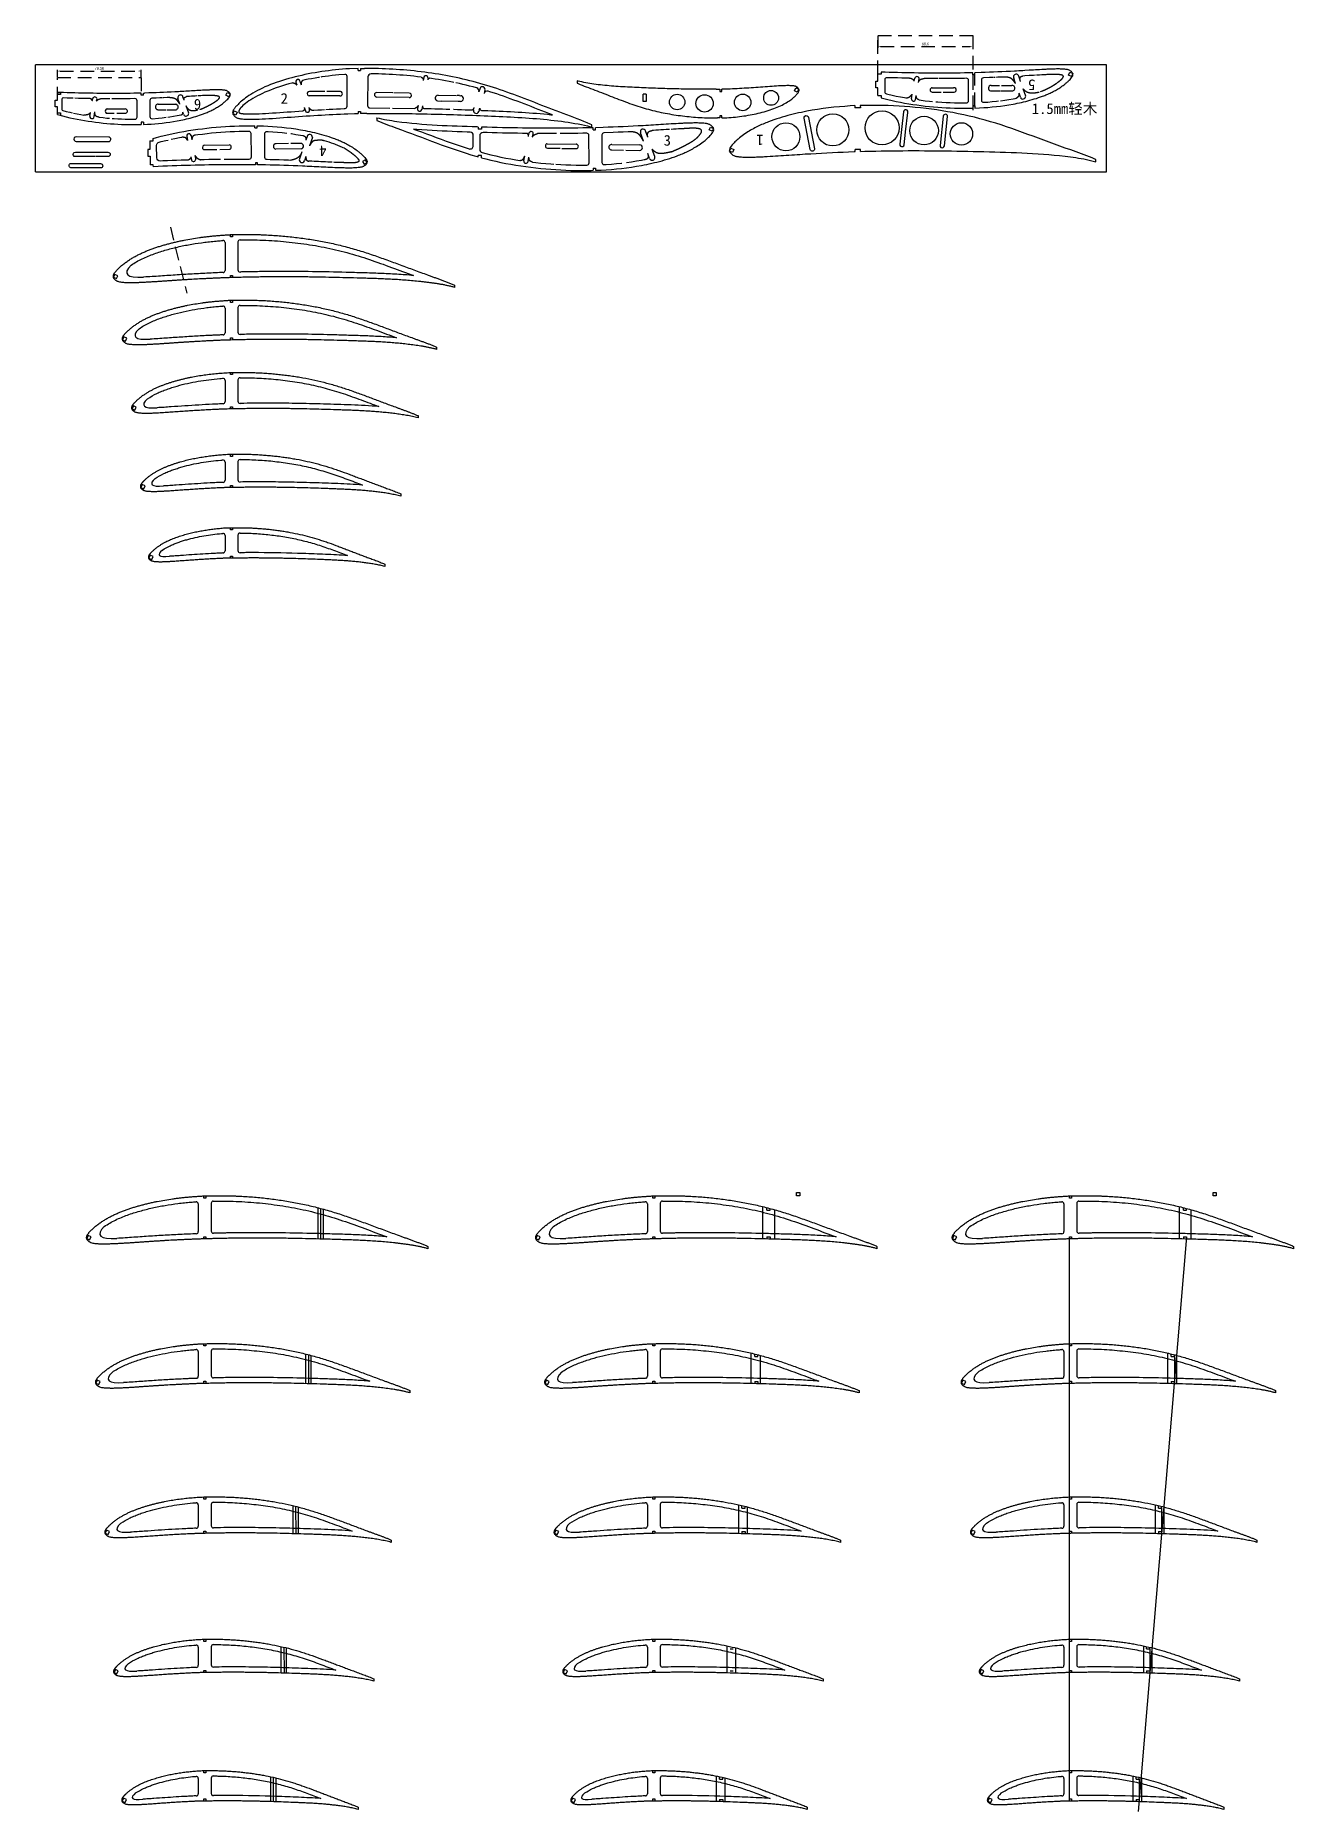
# Model space of a CAD drawing. Header units: millimetres. Extents: x -11497 to 404, y -3854 to 414.
# Drawn here: x -2478 to -1303, y -1658 to 0 of the extents above; entities that cross this region are included whole.
import ezdxf

# ---------------------------------------------------------------- set-up
doc = ezdxf.new("R2010")
doc.units = ezdxf.units.MM
doc.linetypes.add('DASHED', pattern=[19.05, 12.7, -6.35])
for name, color, linetype in [('111', 140, 'DASHED'), ('7', 1, 'Continuous'), ('LAYER01', 7, 'Continuous')]:
    doc.layers.add(name, color=color, linetype=linetype)
doc.layers.add('剖面线层', color=2, linetype='Continuous', lineweight=25)
doc.layers.add('细线层', color=4, linetype='Continuous', lineweight=25)
doc.styles.get("Standard").update_dxf_attribs({"font": 'arial.ttf'})
doc.styles.add('样式_4', font='txt', dxfattribs={"height": 10})
doc.dimstyles.new('ISO-25', dxfattribs={"dimtxt": 2.5, "dimasz": 2.5, "dimexe": 1.25, "dimexo": 0.625, "dimtad": 1, "dimtxsty": 'Standard', "dimcen": 2.5, "dimadec": 0, "dimazin": 0, "dimtfac": 1, "dimtmove": 0, "dimatfit": 3, "dimfxl": 1, "dimarcsym": 0})

msp = doc.modelspace()

# ---------------------------------------------------------------- texts
at = {"color": 7, "char_height": 10, "style": '样式_4'}
for s, width, insert, attachment_point, rotation in [('5', 14.323572, (-1544.2498, -50.8225), 1, 180), ('6', 16.062041, (-2323.1335, -69.0677), 1, 179.9736344), ('3', 14.123427, (-1884.5201, -102.6916), 9, 359.9999995), ('1', 21.142566, (-1804.8038, -92.3485), 9, 180.3989711), ('4', 9.633865, (-2206.1088, -102.415), 7, 180.6106841)]:
    msp.add_mtext_dynamic_manual_height_columns(s, width=width, gutter_width=50, heights=[0], dxfattribs=dict(at, insert=insert, attachment_point=attachment_point, rotation=rotation))
at = {"color": 7, "insert": (-2248.8985, -53.3906), "char_height": 10, "attachment_point": 1, "style": '样式_4'}
msp.add_mtext_dynamic_manual_height_columns('2', width=8.923218, gutter_width=50, heights=[0], dxfattribs=at)
at = {"color": 7, "insert": (-1547.5965, -62.9569), "char_height": 10, "attachment_point": 1}
msp.add_mtext_dynamic_manual_height_columns('{\\fSimSun|b0|i0|c134|p34;1.5mm轻木}', width=123.220161, gutter_width=12.5, heights=[23.895], dxfattribs=at)

# ---------------------------------------------------------------- blocks, each defined once
blk = doc.blocks.new('*D1')
at = {"layer": '111', "color": 0, "lineweight": -2, "transparency": 16777216}
for p, q in [((-2457.4, -38.2), (-2457.4, -31.6)), ((-2454.9, -32.9), (-2381.5, -32.9)), ((-2379, -38.2), (-2379, -31.6))]:
    blk.add_line(p, q, dxfattribs=at)
at = {"layer": '111', "color": 0, "transparency": 16777216}
for points in [[(-2454.9, -32.4), (-2454.9, -33.3), (-2457.4, -32.9)], [(-2381.5, -32.4), (-2381.5, -33.3), (-2379, -32.9)]]:
    blk.add_solid(points, dxfattribs=at)
at = {"layer": 'Defpoints', "color": 0, "transparency": 16777216}
for p in [(-2379, -32.9), (-2457.4, -38.8), (-2379, -38.8)]:
    blk.add_point(p, dxfattribs=at)
at = {"layer": '111', "color": 0, "transparency": 16777216, "insert": (-2418.2, -30.7), "char_height": 2.5, "attachment_point": 5}
blk.add_mtext('78,38', dxfattribs=at)
blk = doc.blocks.new('*D2')
at = {"layer": '111', "color": 0, "lineweight": -2, "transparency": 16777216}
for p, q in [((-1691.3, -0.3), (-1691.3, -11.1)), ((-1688.8, -9.8), (-1605.2, -9.8)), ((-1602.7, -0.3), (-1602.7, -11.1))]:
    blk.add_line(p, q, dxfattribs=at)
at = {"layer": '111', "color": 0, "transparency": 16777216}
for points in [[(-1688.8, -9.4), (-1688.8, -10.2), (-1691.3, -9.8)], [(-1605.2, -9.4), (-1605.2, -10.2), (-1602.7, -9.8)]]:
    blk.add_solid(points, dxfattribs=at)
at = {"layer": 'Defpoints', "color": 0, "transparency": 16777216}
for p in [(-1691.3, 0.3), (-1602.7, 0.3), (-1602.7, -9.8)]:
    blk.add_point(p, dxfattribs=at)
at = {"layer": '111', "color": 0, "transparency": 16777216, "insert": (-1647, -7.7), "char_height": 2.5, "attachment_point": 5}
blk.add_mtext('88,6', dxfattribs=at)

# ---------------------------------------------------------------- dimensions: what is measured, and where the dimension line sits
at = {"layer": '111'}
for base, p1, p2, picture, middle in [((-1602.6633, -9.8157), (-1691.2669, 0.3445), (-1602.6633, 0.3445), '*D2', (-1646.9651, -7.6883)), ((-2379.0008, -32.8605), (-2457.3773, -38.7954), (-2379.0008, -38.7954), '*D1', (-2418.189, -30.7331))]:
    dim = msp.add_linear_dim(base=base, p1=p1, p2=p2, dimstyle='ISO-25', dxfattribs=at)
    dim.commit()
    dim.dimension.update_dxf_attribs({"geometry": picture, "text_midpoint": middle})

# ---------------------------------------------------------------- linework, layer by layer
at = {"color": 7}
for p, q in [((-2477.7821, -126.9943), (-2477.752, -26.9943)), ((-1477.7821, -26.9943), (-2477.752, -26.9943)), ((-2176.4314, -32.4579), (-2176.4314, -30.4579)), ((-2176.4314, -32.4579), (-2174.4314, -32.4579)), ((-2174.4314, -30.4579), (-2170.7332, -30.4579)), ((-1477.7821, -126.9943), (-1477.7821, -26.9943)), ((-2234.726, -43.1585), (-2233.8652, -45.7454)), ((-2230.863, -42.2314), (-2229.6524, -45.855)), ((-2115.2288, -38.8697), (-2115.7935, -41.6746)), ((-2111.3167, -39.7037), (-2111.5719, -40.9713)), ((-2062.7553, -48.8473), (-2063.7835, -52.3326)), ((-1769.2239, -51.1559), (-1767.929, -48.4498)), ((-1693.2669, -48.3793), (-1693.2669, -42.3793)), ((-1693.2669, -42.3793), (-1691.2669, -42.3793)), ((-1691.2669, -48.3793), (-1693.2669, -48.3793)), ((-1691.2669, -42.3793), (-1691.2669, -35.7645)), ((-1688.2669, -35.7645), (-1691.2669, -35.7645)), ((-1691.2669, -55.5477), (-1691.2669, -48.3793)), ((-1688.2669, -33.8605), (-1688.2669, -35.7645)), ((-1657.2815, -42.1613), (-1656.8674, -39.6251)), ((-1653.4475, -43.4247), (-1652.8368, -39.6836)), ((-1640.5751, -48.4607), (-1620.7091, -48.4424)), ((-1602.6633, -36.5127), (-1602.6633, -34.5127)), ((-1600.6633, -36.5127), (-1602.6633, -36.5127)), ((-1585.5735, -46.2869), (-1577.8193, -46.2813)), ((-1575.8355, -46.2798), (-1566.0975, -46.2727)), ((-1562.6626, -44.5695), (-1564.493, -39.3712)), ((-1558.4824, -41.4009), (-1559.7813, -37.7121)), ((-1553.2931, -56.1382), (-1555.6615, -49.412)), ((-1513.3489, -36.5509), (-1512.054, -33.8447)), ((-1510.6427, -37.8458), (-1513.3489, -36.5509)), ((-1512.054, -33.8447), (-1509.3478, -35.1396)), ((-1509.3478, -35.1396), (-1510.6427, -37.8458)), ((-2459.3899, -66.1192), (-2459.3871, -60.1192)), ((-2457.3899, -66.1201), (-2459.3899, -66.1192)), ((-2459.3871, -60.1192), (-2457.3871, -60.1201)), ((-2457.3932, -73.43), (-2457.3899, -66.1201)), ((-2457.3871, -60.1201), (-2457.3837, -52.8102)), ((-2454.3847, -54.8116), (-2457.3847, -54.8102)), ((-2457.3837, -52.8102), (-2455.3837, -52.8111)), ((-2454.3837, -52.8116), (-2454.3847, -54.8116)), ((-2424.7443, -60.7123), (-2424.4024, -58.624)), ((-2420.7116, -60.7599), (-2420.3706, -58.6775)), ((-2379.0084, -55.4573), (-2379.0075, -53.4852)), ((-2377.0201, -55.4582), (-2379.0084, -55.4573)), ((-2363.1646, -63.8116), (-2347.1767, -63.8662)), ((-2342.9305, -63.8662), (-2344.8215, -58.488)), ((-2338.9554, -60.1121), (-2340.0907, -56.8832)), ((-2334.7595, -72.0458), (-2337.1168, -65.3413)), ((-2300.1454, -55.511), (-2298.8493, -52.8054)), ((-2297.4398, -56.8071), (-2300.1454, -55.511)), ((-2298.8493, -52.8054), (-2296.1437, -54.1015)), ((-2296.1437, -54.1015), (-2297.4398, -56.8071)), ((-2193.5125, -56.0878), (-2222.1601, -56.0492)), ((-2207.5742, -51.9945), (-2221.9948, -51.9575)), ((-2193.1536, -52.0316), (-2205.6832, -51.9994)), ((-2128.9704, -57.6501), (-2159.3616, -57.0945)), ((-2144.0444, -53.2741), (-2159.24, -52.9963)), ((-2128.8488, -53.5519), (-2143.2845, -53.288)), ((-2120.5141, -65.1226), (-2121.0816, -67.9413)), ((-2116.4478, -65.1902), (-2117.1695, -68.7753)), ((-2102.5538, -60.804), (-2098.8481, -60.8775)), ((-2082.0696, -55.8147), (-2084.2586, -55.7713)), ((-2080.8937, -61.2333), (-2083.2759, -61.1861)), ((-2058.1697, -50.8093), (-2058.9801, -53.7013)), ((-1842.3628, -49.7912), (-1838.9212, -49.7912)), ((-1835.3553, -49.7615), (-1836.9212, -49.7746)), ((-1766.5177, -52.4508), (-1769.2239, -51.1559)), ((-1691.2669, -55.5477), (-1688.2669, -55.5477)), ((-1688.2669, -55.5477), (-1688.2669, -57.8113)), ((-1659.9903, -58.7533), (-1659.2877, -54.4499)), ((-1656.0465, -59.3439), (-1655.4421, -55.642)), ((-1640.5175, -52.5477), (-1632.1237, -52.54)), ((-1630.3082, -52.5383), (-1620.0989, -52.529)), ((-1600.6633, -65.4577), (-1602.6633, -65.4577)), ((-1602.6633, -65.4577), (-1602.6633, -67.4577)), ((-1600.6633, -65.4577), (-1600.6633, -67.4577)), ((-1586.1172, -51.4075), (-1576.7913, -51.4007)), ((-1576.1055, -51.4002), (-1566.0937, -51.3929)), ((-1558.1822, -57.2936), (-1559.5018, -53.5461)), ((-2457.3926, -71.9833), (-2454.3926, -71.9846)), ((-2454.3926, -71.9846), (-2454.3936, -74.2446)), ((-2427.0544, -74.8212), (-2426.5478, -71.7274)), ((-2423.1039, -75.3711), (-2422.3792, -70.945)), ((-2410.7943, -68.232), (-2393.9711, -68.2115)), ((-2410.6913, -72.319), (-2404.3795, -72.3113)), ((-2402.022, -72.3085), (-2393.3526, -72.2979)), ((-2379.0201, -80.7115), (-2379.021, -82.7115)), ((-2377.0201, -80.7125), (-2379.0201, -80.7115)), ((-2377.0209, -80.7125), (-2377.021, -82.7125)), ((-2363.7251, -68.9299), (-2356.1788, -68.9557)), ((-2355.1017, -68.9593), (-2347.2509, -68.9862)), ((-2339.6477, -73.203), (-2340.3123, -71.313)), ((-2292.2744, -69.894), (-2293.5693, -72.6002)), ((-2290.8632, -73.8951), (-2293.5693, -72.6002)), ((-2292.2744, -69.894), (-2289.5683, -71.1889)), ((-2289.5683, -71.1889), (-2290.8632, -73.8951)), ((-2226.8589, -66.8024), (-2225.8425, -69.8572)), ((-2222.6782, -66.7298), (-2222.0066, -68.74)), ((-2179.9086, -72.5728), (-2177.4313, -72.5246)), ((-2176.4314, -70.5246), (-2174.4314, -70.5246)), ((-2174.4314, -70.5246), (-2174.4314, -72.5138)), ((-2168.5427, -72.5246), (-2174.4314, -72.5138)), ((-2068.7649, -69.219), (-2068.1039, -66.9785)), ((-2063.6186, -69.4255), (-2063.0113, -67.3667)), ((-1838.9211, -76.5673), (-1841.0124, -76.6029)), ((-1707.6714, -67.0677), (-1712.6684, -67.1024)), ((-2371.0449, -98.0766), (-2368.045, -98.0446)), ((-2371.0449, -98.0766), (-2370.9584, -106.1861)), ((-2368.045, -98.0446), (-2368.0691, -95.7916)), ((-2336.5501, -93.7875), (-2335.7557, -97.7891)), ((-2332.6116, -93.1491), (-2331.8446, -97.0127)), ((-2272.8719, -85.8977), (-2272.8932, -83.8978)), ((-2272.8719, -85.8977), (-2270.872, -85.8763)), ((-2270.872, -85.8763), (-2270.8934, -83.8764)), ((-2224.1912, -93.8012), (-2225.4503, -97.5026)), ((-2219.2761, -94.8635), (-2221.8877, -102.5404)), ((-2064.3856, -85.0953), (-2064.3856, -87.1876)), ((-2061.3561, -87.1876), (-2064.3856, -87.1876)), ((-2061.3561, -85.1876), (-2061.3561, -87.1876)), ((-2017.6363, -94.0212), (-2017.1008, -91.1349)), ((-2013.6318, -94.2961), (-2013.1014, -91.4375)), ((-1957.0039, -87.7392), (-1957.0039, -85.7632)), ((-1957.0039, -87.7392), (-1955.0039, -87.7392)), ((-1910.0856, -98.3723), (-1912.9095, -90.3998)), ((-1906.0827, -94.7122), (-1908.2009, -88.732)), ((-1848.7607, -87.8096), (-1847.4708, -85.101)), ((-1846.0521, -89.0995), (-1848.7607, -87.8096)), ((-1847.4708, -85.101), (-1844.7623, -86.3909)), ((-1844.7623, -86.3909), (-1846.0521, -89.0995)), ((-2370.9584, -106.1861), (-2372.9583, -106.2074)), ((-2372.9583, -106.2074), (-2372.8944, -112.2071)), ((-2372.8944, -112.2071), (-2370.8945, -112.1858)), ((-2370.8945, -112.1858), (-2370.808, -120.2951)), ((-2332.7239, -113.0611), (-2332.1569, -115.9174)), ((-2328.9279, -111.7051), (-2328.2458, -115.1409)), ((-2319.9232, -106.2057), (-2308.3614, -106.0518)), ((-2319.8334, -102.117), (-2296.8539, -101.8111)), ((-2305.762, -106.0172), (-2296.7995, -105.8978)), ((-2229.5993, -105.5602), (-2253.2892, -105.809)), ((-2241.6205, -100.566), (-2252.9963, -100.6854)), ((-2230.2447, -100.4465), (-2239.5471, -100.5442)), ((-2229.1246, -108.3034), (-2231.3402, -114.8164)), ((-2225.2872, -112.5337), (-2226.72, -116.7454)), ((-2169.7066, -115.8872), (-2172.3988, -117.2108)), ((-2168.3829, -118.5794), (-2169.7066, -115.8872)), ((-2061.3542, -111.5746), (-2064.3545, -111.5746)), ((-2064.3545, -113.0025), (-2064.3545, -111.5746)), ((-2061.3542, -113.8246), (-2061.3542, -111.5746)), ((-2021.8692, -116.8343), (-2021.0369, -112.3488)), ((-2017.9139, -117.3745), (-2017.1329, -113.1651)), ((-1999.9316, -100.717), (-1973.1437, -101.1593)), ((-1999.8039, -104.8068), (-1987.9581, -105.0024)), ((-1986.2861, -105.03), (-1972.7683, -105.2531)), ((-1939.7936, -106.4838), (-1928.8075, -106.6844)), ((-1939.7001, -101.3645), (-1913.592, -101.8413)), ((-1926.7395, -106.7222), (-1913.6855, -106.9606)), ((-1904.4037, -114.4136), (-1905.9897, -109.9361)), ((-1899.6951, -112.7458), (-1902.0722, -106.0348)), ((-1827.0655, -108.8779), (-1829.7806, -107.6019)), ((-1829.7661, -107.6431), (-1828.4768, -104.8998)), ((-1828.5046, -104.8868), (-1825.7895, -106.1628)), ((-1825.7895, -106.1628), (-1827.0655, -108.8779)), ((-1707.4009, -105.9622), (-1712.3998, -105.9975)), ((-1712.3854, -108.0613), (-1712.3998, -105.9974)), ((-1707.3873, -107.9219), (-1707.4009, -105.9623)), ((-2477.7821, -126.9943), (-1477.7821, -126.9943)), ((-2367.8082, -120.2632), (-2370.808, -120.2951)), ((-2367.7869, -122.263), (-2367.8082, -120.2632)), ((-2270.5248, -118.4536), (-2272.5247, -118.475)), ((-2272.5247, -118.475), (-2272.5034, -120.4748)), ((-2270.5034, -120.4611), (-2270.5248, -118.4536)), ((-2267.0002, -120.4801), (-2270.5034, -120.4611)), ((-2172.3988, -117.2108), (-2171.0751, -119.903)), ((-2171.0751, -119.903), (-2168.3829, -118.5794)), ((-1957.0039, -123.5133), (-1955.0039, -123.5133)), ((-1957.0039, -123.5133), (-1957.0039, -125.5133)), ((-1955.0039, -123.5133), (-1955.0039, -125.5133))]:
    msp.add_line(p, q, dxfattribs=at)
for p, q in [((-2174.4314, -30.4579), (-2174.4314, -32.4579)), ((-1767.929, -48.4498), (-1765.2229, -49.7447)), ((-1765.2229, -49.7447), (-1766.5177, -52.4508)), ((-1600.6633, -36.5127), (-1600.6633, -34.4578)), ((-2377.0201, -53.4676), (-2376.0081, -53.4587)), ((-2377.0201, -55.4582), (-2377.0201, -53.4676)), ((-1838.9212, -49.7912), (-1838.9212, -51.7912)), ((-1838.9212, -51.7912), (-1836.9212, -51.7912)), ((-1836.9212, -51.7912), (-1836.9212, -49.7746)), ((-2177.4313, -72.5246), (-2176.4314, -72.521)), ((-2176.4314, -70.5246), (-2176.4314, -72.521)), ((-1836.9212, -74.5818), (-1838.9212, -74.5818)), ((-1838.9212, -74.5818), (-1838.9211, -76.5964)), ((-1836.9212, -76.5818), (-1836.9212, -74.5818)), ((-1958.3196, -85.2516), (-1958.3196, -83.0383)), ((-1955.0039, -87.7392), (-1955.0039, -85.7126)), ((-2300.7919, -193.0935), (-2300.7919, -218.9862)), ((-2295.7919, -187.5816), (-2295.7919, -185.5932)), ((-2293.7919, -187.5816), (-2295.7919, -187.5816)), ((-2293.7919, -185.5816), (-2293.7919, -187.5816)), ((-2288.7919, -192.4651), (-2288.7919, -218.5075)), ((-2295.7919, -225.7676), (-2295.7919, -223.7676)), ((-2295.7919, -223.7676), (-2293.7919, -223.7676)), ((-2293.7919, -223.7676), (-2293.7919, -225.7179)), ((-2295.7919, -248.8495), (-2295.7919, -246.8631)), ((-2293.7919, -246.8495), (-2293.7919, -248.8495)), ((-2300.7919, -254.3146), (-2300.7919, -277.2135)), ((-2293.7919, -248.8495), (-2295.7919, -248.8495)), ((-2288.7919, -253.7438), (-2288.7919, -276.7898)), ((-2295.7919, -284.015), (-2295.7919, -282.015)), ((-2295.7919, -282.015), (-2293.7919, -282.015)), ((-2293.7919, -282.015), (-2293.7919, -283.9691)), ((-2295.7919, -316.3691), (-2295.7919, -314.3847)), ((-2293.7919, -314.3691), (-2293.7919, -316.3691)), ((-2300.7919, -321.7854), (-2300.7919, -341.5758)), ((-2293.7919, -316.3691), (-2295.7919, -316.3691)), ((-2288.7919, -321.2802), (-2288.7919, -341.2141)), ((-2295.7919, -348.3985), (-2295.7919, -346.3985)), ((-2295.7919, -346.3985), (-2293.7919, -346.3985)), ((-2293.7919, -346.3985), (-2293.7919, -348.3578)), ((-2300.7919, -398.0335), (-2300.7919, -414.9389)), ((-2295.7919, -392.6618), (-2295.7919, -390.6789)), ((-2293.7919, -392.6618), (-2295.7919, -392.6618)), ((-2293.7919, -390.6618), (-2293.7919, -392.6618)), ((-2288.7919, -397.5954), (-2288.7919, -414.6395)), ((-2295.7919, -421.7805), (-2295.7919, -419.7805)), ((-2295.7919, -419.7805), (-2293.7919, -419.7805)), ((-2293.7919, -419.7805), (-2293.7919, -421.7465)), ((-2295.7919, -461.3019), (-2295.7919, -459.3198)), ((-2293.7919, -461.3019), (-2295.7919, -461.3019)), ((-2293.7919, -459.3019), (-2293.7919, -461.3019)), ((-2300.7919, -466.6344), (-2300.7919, -480.8772)), ((-2288.7919, -466.2643), (-2288.7919, -480.6369)), ((-2295.7919, -487.7331), (-2295.7919, -485.7331)), ((-2295.7919, -485.7331), (-2293.7919, -485.7331)), ((-2293.7919, -485.7331), (-2293.7919, -487.7074)), ((-2325.7814, -1090.7639), (-2325.7814, -1116.6567)), ((-2320.7814, -1085.2521), (-2320.7814, -1083.2637)), ((-2318.7814, -1085.2521), (-2320.7814, -1085.2521)), ((-2318.7814, -1083.2521), (-2318.7814, -1085.2521)), ((-2313.7814, -1090.1355), (-2313.7814, -1116.178)), ((-1906.4295, -1090.7639), (-1906.4295, -1116.6567)), ((-1901.4295, -1085.2521), (-1901.4295, -1083.2637)), ((-1899.4295, -1085.2521), (-1901.4295, -1085.2521)), ((-1899.4295, -1083.2521), (-1899.4295, -1085.2521)), ((-1894.4295, -1090.1355), (-1894.4295, -1116.178)), ((-1798.9501, -1093.263), (-1798.9501, -1123.3984)), ((-1794.9501, -1096.5214), (-1794.9501, -1094.2714)), ((-1767.2607, -1080.1331), (-1764.2607, -1080.1331)), ((-1767.2607, -1083.1331), (-1767.2607, -1080.1331)), ((-1764.2607, -1083.1331), (-1767.2607, -1083.1331)), ((-1764.2607, -1080.1331), (-1764.2607, -1083.1331)), ((-1517.5429, -1090.7639), (-1517.5429, -1116.6567)), ((-1512.5429, -1085.2521), (-1512.5429, -1083.2637)), ((-1510.5429, -1085.2521), (-1512.5429, -1085.2521)), ((-1510.5429, -1083.2521), (-1510.5429, -1085.2521)), ((-1505.5429, -1090.1355), (-1505.5429, -1116.178)), ((-1410.0635, -1093.263), (-1410.0635, -1123.3984)), ((-1406.0635, -1096.5214), (-1406.0635, -1094.2714)), ((-1378.3741, -1080.1331), (-1375.3741, -1080.1331)), ((-1378.3741, -1083.1331), (-1378.3741, -1080.1331)), ((-1375.3741, -1083.1331), (-1378.3741, -1083.1331)), ((-1375.3741, -1080.1331), (-1375.3741, -1083.1331)), ((-1794.9501, -1096.5214), (-1791.9501, -1096.5214)), ((-1791.9501, -1096.5214), (-1791.9501, -1095.0622)), ((-1787.9501, -1096.1625), (-1787.9501, -1123.6881)), ((-1406.0635, -1096.5214), (-1403.0635, -1096.5214)), ((-1403.0635, -1096.5214), (-1403.0635, -1095.0622)), ((-1399.0635, -1096.1625), (-1399.0635, -1123.6881)), ((-2320.7814, -1123.4381), (-2320.7814, -1121.4381)), ((-2320.7814, -1121.4381), (-2318.7814, -1121.4381)), ((-2318.7814, -1121.4381), (-2318.7814, -1123.3884)), ((-1901.4295, -1123.4381), (-1901.4295, -1121.4381)), ((-1901.4295, -1121.4381), (-1899.4295, -1121.4381)), ((-1899.4295, -1121.4381), (-1899.4295, -1123.3884)), ((-1794.9501, -1121.5001), (-1791.9501, -1121.5001)), ((-1794.9501, -1121.5001), (-1794.9501, -1123.5001)), ((-1791.9501, -1121.5001), (-1791.9501, -1123.5793)), ((-1512.5429, -1123.4381), (-1512.5429, -1121.4381)), ((-1512.5429, -1121.4381), (-1510.5429, -1121.4381)), ((-1510.5429, -1121.4381), (-1510.5429, -1123.3884)), ((-1406.0635, -1121.5001), (-1403.0635, -1121.5001)), ((-1406.0635, -1121.5001), (-1406.0635, -1123.5001)), ((-1403.0635, -1121.5001), (-1403.0635, -1123.5793)), ((-2320.7814, -1223.2727), (-2320.7814, -1221.2863)), ((-2318.7814, -1223.2727), (-2320.7814, -1223.2727)), ((-2318.7814, -1221.2727), (-2318.7814, -1223.2727)), ((-1901.4295, -1223.2727), (-1901.4295, -1221.2863)), ((-1899.4295, -1223.2727), (-1901.4295, -1223.2727)), ((-1899.4295, -1221.2727), (-1899.4295, -1223.2727)), ((-1512.5429, -1223.2727), (-1512.5429, -1221.2863)), ((-1510.5429, -1223.2727), (-1512.5429, -1223.2727)), ((-1510.5429, -1221.2727), (-1510.5429, -1223.2727)), ((-2325.7814, -1228.7378), (-2325.7814, -1251.6367)), ((-2313.7814, -1228.167), (-2313.7814, -1251.213)), ((-1906.4295, -1228.7378), (-1906.4295, -1251.6367)), ((-1894.4295, -1228.167), (-1894.4295, -1251.213)), ((-1809.8176, -1230.0195), (-1809.8176, -1258.5367)), ((-1806.3176, -1233.1243), (-1806.3176, -1230.8743)), ((-1806.3176, -1233.1243), (-1803.3176, -1233.1243)), ((-1803.3176, -1233.1243), (-1803.3176, -1231.6419)), ((-1801.3176, -1232.1714), (-1801.3176, -1258.7685)), ((-1517.5429, -1228.7378), (-1517.5429, -1251.6367)), ((-1505.5429, -1228.167), (-1505.5429, -1251.213)), ((-1420.931, -1230.0195), (-1420.931, -1258.5367)), ((-1417.431, -1233.1243), (-1417.431, -1230.8743)), ((-1417.431, -1233.1243), (-1414.431, -1233.1243)), ((-1414.431, -1233.1243), (-1414.431, -1231.6419)), ((-1414.431, -1233.1243), (-1414.431, -1256.6292)), ((-1412.431, -1232.1714), (-1412.431, -1258.7685)), ((-2320.7814, -1258.4381), (-2320.7814, -1256.4381)), ((-2320.7814, -1256.4381), (-2318.7814, -1256.4381)), ((-2318.7814, -1256.4381), (-2318.7814, -1258.3922)), ((-1901.4295, -1258.4381), (-1901.4295, -1256.4381)), ((-1901.4295, -1256.4381), (-1899.4295, -1256.4381)), ((-1899.4295, -1256.4381), (-1899.4295, -1258.3922)), ((-1806.3176, -1256.6292), (-1803.3176, -1256.6292)), ((-1806.3176, -1256.6292), (-1806.3176, -1258.6292)), ((-1803.3176, -1256.6292), (-1803.3176, -1258.7119)), ((-1512.5429, -1258.4381), (-1512.5429, -1256.4381)), ((-1512.5429, -1256.4381), (-1510.5429, -1256.4381)), ((-1510.5429, -1256.4381), (-1510.5429, -1258.3922)), ((-1417.431, -1256.6292), (-1414.431, -1256.6292)), ((-1417.431, -1256.6292), (-1417.431, -1258.6292)), ((-1414.431, -1256.6292), (-1414.431, -1258.7119)), ((-2325.7814, -1371.8251), (-2325.7814, -1391.6154)), ((-2320.7814, -1366.4088), (-2320.7814, -1364.4244)), ((-2318.7814, -1366.4088), (-2320.7814, -1366.4088)), ((-2318.7814, -1364.4088), (-2318.7814, -1366.4088)), ((-2313.7814, -1371.3198), (-2313.7814, -1391.2538)), ((-1906.4295, -1371.8251), (-1906.4295, -1391.6154)), ((-1901.4295, -1366.4088), (-1901.4295, -1364.4244)), ((-1899.4295, -1366.4088), (-1901.4295, -1366.4088)), ((-1899.4295, -1364.4088), (-1899.4295, -1366.4088)), ((-1894.4295, -1371.3198), (-1894.4295, -1391.2538)), ((-1821.3077, -1371.8148), (-1821.3077, -1398.6646)), ((-1818.3077, -1374.7654), (-1818.3077, -1372.5154)), ((-1818.3077, -1374.7654), (-1815.3077, -1374.7654)), ((-1815.3077, -1374.7654), (-1815.3077, -1373.2518)), ((-1813.3077, -1373.7625), (-1813.3077, -1398.893)), ((-1517.5429, -1371.8251), (-1517.5429, -1391.6154)), ((-1512.5429, -1366.4088), (-1512.5429, -1364.4244)), ((-1510.5429, -1366.4088), (-1512.5429, -1366.4088)), ((-1510.5429, -1364.4088), (-1510.5429, -1366.4088)), ((-1505.5429, -1371.3198), (-1505.5429, -1391.2538)), ((-1432.4212, -1371.8148), (-1432.4212, -1398.6646)), ((-1429.4212, -1374.7654), (-1429.4212, -1372.5154)), ((-1429.4212, -1374.7654), (-1426.4212, -1374.7654)), ((-1426.4212, -1374.7654), (-1426.4212, -1373.2518)), ((-1426.4212, -1374.7654), (-1426.4212, -1396.7472)), ((-1424.4212, -1373.7625), (-1424.4212, -1398.893)), ((-2320.7814, -1398.4381), (-2320.7814, -1396.4381)), ((-2320.7814, -1396.4381), (-2318.7814, -1396.4381)), ((-2318.7814, -1396.4381), (-2318.7814, -1398.3975)), ((-1901.4295, -1398.4381), (-1901.4295, -1396.4381)), ((-1901.4295, -1396.4381), (-1899.4295, -1396.4381)), ((-1899.4295, -1396.4381), (-1899.4295, -1398.3975)), ((-1818.3077, -1396.7472), (-1815.3077, -1396.7472)), ((-1818.3077, -1396.7472), (-1818.3077, -1398.7472)), ((-1815.3077, -1396.7472), (-1815.3077, -1398.8335)), ((-1512.5429, -1398.4381), (-1512.5429, -1396.4381)), ((-1512.5429, -1396.4381), (-1510.5429, -1396.4381)), ((-1510.5429, -1396.4381), (-1510.5429, -1398.3975)), ((-1429.4212, -1396.7472), (-1426.4212, -1396.7472)), ((-1429.4212, -1396.7472), (-1429.4212, -1398.7472)), ((-1426.4212, -1396.7472), (-1426.4212, -1398.8335)), ((-2325.7814, -1504.6911), (-2325.7814, -1521.5965)), ((-2320.7814, -1499.3194), (-2320.7814, -1497.3365)), ((-2318.7814, -1499.3194), (-2320.7814, -1499.3194)), ((-2318.7814, -1497.3194), (-2318.7814, -1499.3194)), ((-2313.7814, -1504.253), (-2313.7814, -1521.2971)), ((-1906.4295, -1504.6911), (-1906.4295, -1521.5965)), ((-1901.4295, -1499.3194), (-1901.4295, -1497.3365)), ((-1899.4295, -1499.3194), (-1901.4295, -1499.3194)), ((-1899.4295, -1497.3194), (-1899.4295, -1499.3194)), ((-1894.4295, -1504.253), (-1894.4295, -1521.2971)), ((-1832.2631, -1503.4453), (-1832.2631, -1528.763)), ((-1829.2631, -1506.3589), (-1826.2631, -1506.3589)), ((-1824.2631, -1505.3028), (-1824.2631, -1529.0015)), ((-1517.5429, -1504.6911), (-1517.5429, -1521.5965)), ((-1512.5429, -1499.3194), (-1512.5429, -1497.3365)), ((-1510.5429, -1499.3194), (-1512.5429, -1499.3194)), ((-1510.5429, -1497.3194), (-1510.5429, -1499.3194)), ((-1505.5429, -1504.253), (-1505.5429, -1521.2971)), ((-1443.3765, -1503.4453), (-1443.3765, -1528.763)), ((-1440.3765, -1506.3589), (-1440.3765, -1504.1089)), ((-1440.3765, -1506.3589), (-1437.3765, -1506.3589)), ((-1437.3765, -1506.3589), (-1437.3765, -1504.8121)), ((-1437.3765, -1506.3589), (-1437.3765, -1526.8487)), ((-1435.3765, -1505.3028), (-1435.3765, -1529.0015)), ((-2320.7814, -1528.4381), (-2320.7814, -1526.4381)), ((-2320.7814, -1526.4381), (-2318.7814, -1526.4381)), ((-2318.7814, -1526.4381), (-2318.7814, -1528.4041)), ((-1901.4295, -1528.4381), (-1901.4295, -1526.4381)), ((-1901.4295, -1526.4381), (-1899.4295, -1526.4381)), ((-1899.4295, -1526.4381), (-1899.4295, -1528.4041)), ((-1829.2631, -1526.8487), (-1826.2631, -1526.8487)), ((-1512.5429, -1528.4381), (-1512.5429, -1526.4381)), ((-1512.5429, -1526.4381), (-1510.5429, -1526.4381)), ((-1510.5429, -1526.4381), (-1510.5429, -1528.4041)), ((-1440.3765, -1526.8487), (-1437.3765, -1526.8487)), ((-1440.3765, -1526.8487), (-1440.3765, -1528.8487)), ((-1437.3765, -1526.8487), (-1437.3765, -1528.939)), ((-2320.7814, -1622.0069), (-2320.7814, -1620.0247)), ((-2318.7814, -1622.0069), (-2320.7814, -1622.0069)), ((-2318.7814, -1620.0069), (-2318.7814, -1622.0069)), ((-1901.4295, -1622.0069), (-1901.4295, -1620.0247)), ((-1899.4295, -1622.0069), (-1901.4295, -1622.0069)), ((-1899.4295, -1620.0069), (-1899.4295, -1622.0069)), ((-1842.1569, -1625.0331), (-1842.1569, -1648.8463)), ((-1512.5429, -1622.0069), (-1512.5429, -1620.0247)), ((-1510.5429, -1622.0069), (-1512.5429, -1622.0069)), ((-1510.5429, -1620.0069), (-1510.5429, -1622.0069)), ((-1453.2703, -1625.0331), (-1453.2703, -1648.8463)), ((-2325.7814, -1627.3394), (-2325.7814, -1641.5822)), ((-2313.7814, -1626.9693), (-2313.7814, -1641.3419)), ((-1906.4295, -1627.3394), (-1906.4295, -1641.5822)), ((-1894.4295, -1626.9693), (-1894.4295, -1641.3419)), ((-1839.1569, -1627.9091), (-1839.1569, -1625.6591)), ((-1839.1569, -1627.9091), (-1836.1569, -1627.9091)), ((-1836.1569, -1627.9091), (-1836.1569, -1626.328)), ((-1834.1569, -1626.7982), (-1834.1569, -1649.0957)), ((-1517.5429, -1627.3394), (-1517.5429, -1641.5822)), ((-1505.5429, -1626.9693), (-1505.5429, -1641.3419)), ((-1450.2703, -1627.9091), (-1450.2703, -1625.6591)), ((-1450.2703, -1627.9091), (-1447.2703, -1627.9091)), ((-1447.2703, -1627.9091), (-1447.2703, -1626.328)), ((-1447.2703, -1627.9091), (-1447.2703, -1646.9353)), ((-1445.2703, -1626.7982), (-1445.2703, -1649.0957)), ((-2320.7814, -1648.4381), (-2320.7814, -1646.4381)), ((-2320.7814, -1646.4381), (-2318.7814, -1646.4381)), ((-2318.7814, -1646.4381), (-2318.7814, -1648.4124)), ((-1901.4295, -1648.4381), (-1901.4295, -1646.4381)), ((-1901.4295, -1646.4381), (-1899.4295, -1646.4381)), ((-1899.4295, -1646.4381), (-1899.4295, -1648.4124)), ((-1839.1569, -1646.9353), (-1836.1569, -1646.9353)), ((-1839.1569, -1646.9353), (-1839.1569, -1648.9353)), ((-1836.1569, -1646.9353), (-1836.1569, -1649.0298)), ((-1512.5429, -1648.4381), (-1512.5429, -1646.4381)), ((-1512.5429, -1646.4381), (-1510.5429, -1646.4381)), ((-1510.5429, -1646.4381), (-1510.5429, -1648.4124)), ((-1450.2703, -1646.9353), (-1447.2703, -1646.9353)), ((-1450.2703, -1646.9353), (-1450.2703, -1648.9353)), ((-1447.2703, -1646.9353), (-1447.2703, -1649.0298))]:
    msp.add_line(p, q)
at = {"color": 7, "linetype": 'Continuous', "lineweight": 25}
for p, q in [((-2388.5934, -214.16), (-2388.5932, -214.1603)), ((-2403.6984, -222.677), (-2404.9663, -225.3959)), ((-2404.9663, -225.3959), (-2402.2473, -226.6638)), ((-2400.9795, -223.9448), (-2403.6984, -222.677)), ((-2402.2473, -226.6638), (-2400.9795, -223.9448)), ((-2376.8923, -225.2538), (-2376.8941, -225.2539)), ((-2086.5187, -232.7275), (-2086.518, -234.8892)), ((-2395.2152, -281.0245), (-2396.483, -283.7434)), ((-2392.4963, -282.2923), (-2395.2152, -281.0245)), ((-2381.067, -273.4486), (-2381.0668, -273.4488)), ((-2396.483, -283.7434), (-2393.7641, -285.0112)), ((-2393.7641, -285.0112), (-2392.4963, -282.2923)), ((-2370.6713, -283.1901), (-2370.6745, -283.1902)), ((-2103.2642, -290.6158), (-2103.2628, -292.7888)), ((-2386.4077, -345.5119), (-2387.6755, -348.2308)), ((-2387.6755, -348.2308), (-2384.9566, -349.4986)), ((-2383.6887, -346.7797), (-2386.4077, -345.5119)), ((-2384.9566, -349.4986), (-2383.6887, -346.7797)), ((-2373.2528, -338.9131), (-2373.2527, -338.9132)), ((-2120.6498, -354.6266), (-2120.6477, -356.8112)), ((-2366.0012, -413.2982), (-2366.0009, -413.2984)), ((-2378.2341, -418.9902), (-2379.502, -421.7091)), ((-2379.502, -421.7091), (-2376.7831, -422.977)), ((-2375.5152, -420.2581), (-2378.2341, -418.9902)), ((-2376.7831, -422.977), (-2375.5152, -420.2581)), ((-2136.784, -427.6626), (-2136.7812, -429.858)), ((-2359.3065, -480.1767), (-2359.3062, -480.177)), ((-2370.6884, -485.0316), (-2371.9563, -487.7505)), ((-2371.9563, -487.7505), (-2369.2374, -489.0184)), ((-2367.9695, -486.2994), (-2370.6884, -485.0316)), ((-2369.2374, -489.0184), (-2367.9695, -486.2994)), ((-2352.6906, -486.0087), (-2352.6922, -486.0088)), ((-2151.6789, -493.2957), (-2151.6754, -495.5011)), ((-2428.6878, -1120.3475), (-2429.9557, -1123.0664)), ((-2429.9557, -1123.0664), (-2427.2368, -1124.3343)), ((-2425.9689, -1121.6153), (-2428.6878, -1120.3475)), ((-2427.2368, -1124.3343), (-2425.9689, -1121.6153)), ((-2413.5829, -1111.8305), (-2413.5826, -1111.8308)), ((-2401.8818, -1122.9243), (-2401.8836, -1122.9243)), ((-2009.336, -1120.3475), (-2010.6038, -1123.0664)), ((-2010.6038, -1123.0664), (-2007.8849, -1124.3343)), ((-2006.617, -1121.6153), (-2009.336, -1120.3475)), ((-2007.8849, -1124.3343), (-2006.617, -1121.6153)), ((-1994.231, -1111.8305), (-1994.2307, -1111.8308)), ((-1982.5299, -1122.9243), (-1982.5317, -1122.9243)), ((-1620.4494, -1120.3475), (-1621.7172, -1123.0664)), ((-1621.7172, -1123.0664), (-1618.9983, -1124.3343)), ((-1617.7304, -1121.6153), (-1620.4494, -1120.3475)), ((-1618.9983, -1124.3343), (-1617.7304, -1121.6153)), ((-1605.3444, -1111.8305), (-1605.3441, -1111.8308)), ((-1593.6433, -1122.9243), (-1593.6451, -1122.9243)), ((-2111.5081, -1130.398), (-2111.5074, -1132.5597)), ((-1692.1562, -1130.398), (-1692.1556, -1132.5597)), ((-1303.2696, -1130.398), (-1303.269, -1132.5597)), ((-2420.2046, -1255.4476), (-2421.4725, -1258.1666)), ((-2421.4725, -1258.1666), (-2418.7535, -1259.4344)), ((-2417.4857, -1256.7155), (-2420.2046, -1255.4476)), ((-2418.7535, -1259.4344), (-2417.4857, -1256.7155)), ((-2406.0564, -1247.8718), (-2406.0562, -1247.8719)), ((-2395.6608, -1257.6132), (-2395.6639, -1257.6134)), ((-2000.8527, -1255.4476), (-2002.1206, -1258.1666)), ((-2002.1206, -1258.1666), (-1999.4016, -1259.4344)), ((-1998.1338, -1256.7155), (-2000.8527, -1255.4476)), ((-1999.4016, -1259.4344), (-1998.1338, -1256.7155)), ((-1986.7045, -1247.8718), (-1986.7043, -1247.8719)), ((-1976.3089, -1257.6132), (-1976.312, -1257.6134)), ((-1611.9661, -1255.4476), (-1613.234, -1258.1666)), ((-1613.234, -1258.1666), (-1610.5151, -1259.4344)), ((-1609.2472, -1256.7155), (-1611.9661, -1255.4476)), ((-1610.5151, -1259.4344), (-1609.2472, -1256.7155)), ((-1597.8179, -1247.8718), (-1597.8177, -1247.8719)), ((-1587.4223, -1257.6132), (-1587.4254, -1257.6134)), ((-2128.2537, -1265.039), (-2128.2522, -1267.212)), ((-1708.9018, -1265.039), (-1708.9003, -1267.212)), ((-1320.0152, -1265.039), (-1320.0137, -1267.212)), ((-2398.2423, -1388.9527), (-2398.2421, -1388.9529)), ((-1978.8904, -1388.9527), (-1978.8902, -1388.9529)), ((-1590.0038, -1388.9527), (-1590.0036, -1388.9529)), ((-2411.3971, -1395.5515), (-2412.665, -1398.2704)), ((-2412.665, -1398.2704), (-2409.946, -1399.5383)), ((-2408.6782, -1396.8194), (-2411.3971, -1395.5515)), ((-2409.946, -1399.5383), (-2408.6782, -1396.8194)), ((-2145.6393, -1404.6663), (-2145.6371, -1406.8509)), ((-1992.0452, -1395.5515), (-1993.3131, -1398.2704)), ((-1993.3131, -1398.2704), (-1990.5941, -1399.5383)), ((-1989.3263, -1396.8194), (-1992.0452, -1395.5515)), ((-1990.5941, -1399.5383), (-1989.3263, -1396.8194)), ((-1726.2874, -1404.6663), (-1726.2852, -1406.8509)), ((-1603.1586, -1395.5515), (-1604.4265, -1398.2704)), ((-1604.4265, -1398.2704), (-1601.7075, -1399.5383)), ((-1600.4397, -1396.8194), (-1603.1586, -1395.5515)), ((-1601.7075, -1399.5383), (-1600.4397, -1396.8194)), ((-1337.4008, -1404.6663), (-1337.3986, -1406.8509)), ((-2403.2236, -1525.6478), (-2404.4914, -1528.3667)), ((-2400.5046, -1526.9157), (-2403.2236, -1525.6478)), ((-2390.9906, -1519.9558), (-2390.9904, -1519.956)), ((-1983.8717, -1525.6478), (-1985.1395, -1528.3667)), ((-1981.1527, -1526.9157), (-1983.8717, -1525.6478)), ((-1971.6387, -1519.9558), (-1971.6385, -1519.956)), ((-1594.9851, -1525.6478), (-1596.2529, -1528.3667)), ((-1592.2661, -1526.9157), (-1594.9851, -1525.6478)), ((-1582.7521, -1519.9558), (-1582.7519, -1519.956)), ((-2404.4914, -1528.3667), (-2401.7725, -1529.6346)), ((-2401.7725, -1529.6346), (-2400.5046, -1526.9157)), ((-2161.7735, -1534.3202), (-2161.7706, -1536.5156)), ((-1985.1395, -1528.3667), (-1982.4206, -1529.6346)), ((-1982.4206, -1529.6346), (-1981.1527, -1526.9157)), ((-1742.4216, -1534.3202), (-1742.4187, -1536.5156)), ((-1596.2529, -1528.3667), (-1593.534, -1529.6346)), ((-1593.534, -1529.6346), (-1592.2661, -1526.9157)), ((-1353.535, -1534.3202), (-1353.5321, -1536.5156)), ((-2384.2959, -1640.8817), (-2384.2956, -1640.882)), ((-1964.944, -1640.8817), (-1964.9437, -1640.882)), ((-1576.0574, -1640.8817), (-1576.0571, -1640.882)), ((-2395.6779, -1645.7366), (-2396.9457, -1648.4555)), ((-2396.9457, -1648.4555), (-2394.2268, -1649.7234)), ((-2392.9589, -1647.0044), (-2395.6779, -1645.7366)), ((-2394.2268, -1649.7234), (-2392.9589, -1647.0044)), ((-2377.68, -1646.7137), (-2377.6816, -1646.7138)), ((-2176.6684, -1654.0007), (-2176.6648, -1656.2061)), ((-1976.326, -1645.7366), (-1977.5938, -1648.4555)), ((-1977.5938, -1648.4555), (-1974.8749, -1649.7234)), ((-1973.607, -1647.0044), (-1976.326, -1645.7366)), ((-1974.8749, -1649.7234), (-1973.607, -1647.0044)), ((-1958.3281, -1646.7137), (-1958.3297, -1646.7138)), ((-1757.3165, -1654.0007), (-1757.3129, -1656.2061)), ((-1587.4394, -1645.7366), (-1588.7072, -1648.4555)), ((-1588.7072, -1648.4555), (-1585.9883, -1649.7234)), ((-1584.7204, -1647.0044), (-1587.4394, -1645.7366)), ((-1585.9883, -1649.7234), (-1584.7204, -1647.0044)), ((-1569.4415, -1646.7137), (-1569.4431, -1646.7138)), ((-1368.4299, -1654.0007), (-1368.4263, -1656.2061))]:
    msp.add_line(p, q, dxfattribs=at)
at = {"color": 7}
for points in [[(-1750.6162, -105.2956, -1), (-1754.5321, -106.1146), (-1759.9978, -76.9678, -1.103481377), (-1756.075, -76.1858), (-1750.6093, -105.3327)], [(-1665.3792, -89.5259), (-1663.288, -71.4958, 1.103481377), (-1667.355, -70.9771), (-1670.857, -101.171)], [(-1629.2509, -102.695), (-1626.2827, -75.1998, 0.901358165), (-1630.2642, -74.8158), (-1633.2324, -102.3109, 1), (-1629.2468, -102.6574)], [(-2409.5536, -98.6166, 1), (-2409.4528, -94.5372), (-2439.7006, -94.42, 1.103481377), (-2439.7628, -98.4996), (-2409.515, -98.6168)], [(-1670.8526, -101.1326, 1), (-1666.7899, -101.6896), (-1665.4376, -90.0296)], [(-2422.3059, -112.7597), (-2440.4568, -112.7643, -1.103481377), (-2440.5045, -108.6646), (-2410.1083, -108.6568)], [(-2410.147, -108.6568, -1), (-2410.0606, -112.7565), (-2421.7988, -112.7595)], [(-2417.0743, -123.3092), (-2444.7284, -123.097, -0.901358165), (-2444.6522, -119.0977), (-2416.9981, -119.3099, -1), (-2417.112, -123.3089)]]:
    msp.add_lwpolyline(points, format="xyb", dxfattribs=at)
for points in [[(-2237.536, -43.876, 0), (-2237.506, -43.88, 0), (-2237.476, -43.883, 0), (-2237.456, -43.886, 0), (-2237.426, -43.889, 0), (-2237.396, -43.892, 0), (-2237.366, -43.895, 0), (-2237.346, -43.898, 0), (-2237.316, -43.901, 0), (-2237.286, -43.904, 0), (-2237.256, -43.908, 0), (-2237.236, -43.911, 0), (-2237.206, -43.914, 0), (-2237.176, -43.917, 0), (-2237.146, -43.921, 0), (-2237.126, -43.924, 0), (-2237.096, -43.928, 0), (-2237.066, -43.931, 0), (-2237.046, -43.934, 0), (-2237.016, -43.938, 0), (-2236.986, -43.942, 0), (-2236.956, -43.945, 0), (-2236.936, -43.949, 0), (-2236.906, -43.953, 0), (-2236.876, -43.957, 0), (-2236.856, -43.961, 0), (-2236.826, -43.965, 0), (-2236.796, -43.969, 0), (-2236.766, -43.973, 0), (-2236.746, -43.977, 0), (-2236.716, -43.981, 0), (-2236.686, -43.986, 0), (-2236.666, -43.99, 0), (-2236.636, -43.995, 0), (-2236.606, -43.999, 0), (-2236.586, -44.004, 0), (-2236.556, -44.009, 0), (-2236.526, -44.014, 0), (-2236.506, -44.019, 0), (-2236.476, -44.024, 0), (-2236.446, -44.029, 0), (-2236.426, -44.034, 0), (-2236.396, -44.04, 0), (-2236.376, -44.045, 0), (-2236.346, -44.051, 0), (-2236.316, -44.057, 0), (-2236.296, -44.063, 0), (-2236.266, -44.069, 0), (-2236.246, -44.075, 0), (-2236.216, -44.081, 0), (-2236.186, -44.088, 0), (-2236.166, -44.094, 0), (-2236.136, -44.101, 0), (-2236.116, -44.108, 0), (-2236.086, -44.115, 0), (-2236.066, -44.122, 0), (-2236.036, -44.13, 0), (-2236.016, -44.137, 0), (-2235.986, -44.145, 0), (-2235.966, -44.153, 0), (-2235.936, -44.161, 0), (-2235.916, -44.169, 0), (-2235.886, -44.177, 0), (-2235.866, -44.186, 0), (-2235.836, -44.194, 0), (-2235.816, -44.203, 0), (-2235.786, -44.212, 0), (-2235.766, -44.221, 0), (-2235.736, -44.231, 0), (-2235.716, -44.24, 0), (-2235.696, -44.25, 0), (-2235.666, -44.26, 0), (-2235.646, -44.27, 0), (-2235.616, -44.28, 0), (-2235.596, -44.291, 0), (-2235.576, -44.302, 0), (-2235.546, -44.313, 0), (-2235.526, -44.324, 0), (-2235.506, -44.335, 0), (-2235.476, -44.347, 0), (-2235.456, -44.359, 0), (-2235.436, -44.371, 0), (-2235.406, -44.383, 0), (-2235.386, -44.395, 0), (-2235.366, -44.408, 0), (-2235.346, -44.421, 0), (-2235.316, -44.434, 0), (-2235.296, -44.447, 0), (-2235.276, -44.461, 0), (-2235.256, -44.474, 0), (-2235.236, -44.488, 0), (-2235.206, -44.502, 0), (-2235.186, -44.516, 0), (-2235.166, -44.531, 0), (-2235.146, -44.545, 0), (-2235.126, -44.56, 0), (-2235.106, -44.575, 0), (-2235.076, -44.59, 0), (-2235.056, -44.605, 0), (-2235.036, -44.621, 0), (-2235.016, -44.636, 0), (-2234.996, -44.652, 0), (-2234.976, -44.668, 0), (-2234.956, -44.684, 0), (-2234.936, -44.7, 0), (-2234.916, -44.717, 0), (-2234.896, -44.733, 0), (-2234.866, -44.75, 0), (-2234.846, -44.766, 0), (-2234.826, -44.783, 0), (-2234.806, -44.8, 0), (-2234.786, -44.818, 0), (-2234.766, -44.835, 0), (-2234.746, -44.852, 0), (-2234.726, -44.87, 0), (-2234.706, -44.888, 0), (-2234.686, -44.905, 0), (-2234.666, -44.923, 0), (-2234.646, -44.941, 0), (-2234.626, -44.96, 0), (-2234.606, -44.978, 0), (-2234.586, -44.996, 0), (-2234.566, -45.015, 0), (-2234.546, -45.033, 0), (-2234.526, -45.052, 0), (-2234.506, -45.071, 0), (-2234.496, -45.089, 0), (-2234.476, -45.108, 0), (-2234.456, -45.127, 0), (-2234.436, -45.147, 0), (-2234.416, -45.166, 0), (-2234.396, -45.185, 0), (-2234.376, -45.204, 0), (-2234.356, -45.224, 0), (-2234.336, -45.243, 0), (-2234.316, -45.263, 0), (-2234.296, -45.282, 0), (-2234.276, -45.302, 0), (-2234.256, -45.322, 0), (-2234.246, -45.342, 0), (-2234.226, -45.362, 0), (-2234.206, -45.381, 0), (-2234.186, -45.401, 0), (-2234.166, -45.421, 0), (-2234.146, -45.441, 0), (-2234.126, -45.462, 0), (-2234.106, -45.482, 0), (-2234.086, -45.502, 0), (-2234.076, -45.522, 0), (-2234.056, -45.542, 0), (-2234.036, -45.562, 0), (-2234.016, -45.583, 0), (-2233.996, -45.603, 0), (-2233.976, -45.623, 0), (-2233.956, -45.644, 0), (-2233.936, -45.664, 0), (-2233.926, -45.684, 0), (-2233.906, -45.705, 0), (-2233.886, -45.725, 0), (-2233.866, -45.745, 0)], [(-2228.546, -41.704, 0), (-2228.566, -41.725, 0), (-2228.586, -41.746, 0), (-2228.606, -41.767, 0), (-2228.626, -41.788, 0), (-2228.646, -41.809, 0), (-2228.666, -41.831, 0), (-2228.686, -41.852, 0), (-2228.706, -41.873, 0), (-2228.726, -41.894, 0), (-2228.746, -41.915, 0), (-2228.766, -41.937, 0), (-2228.786, -41.958, 0), (-2228.806, -41.979, 0), (-2228.826, -42.001, 0), (-2228.846, -42.022, 0), (-2228.866, -42.043, 0), (-2228.886, -42.065, 0), (-2228.906, -42.086, 0), (-2228.926, -42.108, 0), (-2228.946, -42.129, 0), (-2228.966, -42.151, 0), (-2228.986, -42.172, 0), (-2229.006, -42.194, 0), (-2229.026, -42.216, 0), (-2229.046, -42.237, 0), (-2229.066, -42.259, 0), (-2229.086, -42.281, 0), (-2229.096, -42.303, 0), (-2229.116, -42.325, 0), (-2229.136, -42.347, 0), (-2229.156, -42.369, 0), (-2229.176, -42.391, 0), (-2229.186, -42.413, 0), (-2229.206, -42.435, 0), (-2229.226, -42.458, 0), (-2229.246, -42.48, 0), (-2229.256, -42.503, 0), (-2229.276, -42.525, 0), (-2229.296, -42.548, 0), (-2229.306, -42.57, 0), (-2229.326, -42.593, 0), (-2229.346, -42.616, 0), (-2229.356, -42.639, 0), (-2229.376, -42.662, 0), (-2229.386, -42.685, 0), (-2229.406, -42.708, 0), (-2229.416, -42.731, 0), (-2229.436, -42.755, 0), (-2229.446, -42.778, 0), (-2229.466, -42.802, 0), (-2229.476, -42.825, 0), (-2229.486, -42.849, 0), (-2229.506, -42.873, 0), (-2229.516, -42.897, 0), (-2229.526, -42.921, 0), (-2229.536, -42.945, 0), (-2229.556, -42.97, 0), (-2229.566, -42.994, 0), (-2229.576, -43.018, 0), (-2229.586, -43.043, 0), (-2229.596, -43.068, 0), (-2229.606, -43.093, 0), (-2229.616, -43.118, 0), (-2229.626, -43.143, 0), (-2229.636, -43.168, 0), (-2229.646, -43.193, 0), (-2229.656, -43.218, 0), (-2229.666, -43.244, 0), (-2229.676, -43.27, 0), (-2229.676, -43.295, 0), (-2229.686, -43.321, 0), (-2229.696, -43.347, 0), (-2229.706, -43.373, 0), (-2229.706, -43.399, 0), (-2229.716, -43.425, 0), (-2229.726, -43.452, 0), (-2229.726, -43.478, 0), (-2229.736, -43.504, 0), (-2229.746, -43.531, 0), (-2229.746, -43.558, 0), (-2229.756, -43.584, 0), (-2229.756, -43.611, 0), (-2229.766, -43.638, 0), (-2229.766, -43.665, 0), (-2229.766, -43.692, 0), (-2229.776, -43.719, 0), (-2229.776, -43.747, 0), (-2229.786, -43.774, 0), (-2229.786, -43.801, 0), (-2229.786, -43.829, 0), (-2229.786, -43.857, 0), (-2229.796, -43.884, 0), (-2229.796, -43.912, 0), (-2229.796, -43.94, 0), (-2229.796, -43.968, 0), (-2229.806, -43.996, 0), (-2229.806, -44.024, 0), (-2229.806, -44.052, 0), (-2229.806, -44.08, 0), (-2229.806, -44.108, 0), (-2229.806, -44.137, 0), (-2229.806, -44.165, 0), (-2229.806, -44.193, 0), (-2229.806, -44.222, 0), (-2229.806, -44.25, 0), (-2229.806, -44.279, 0), (-2229.806, -44.308, 0), (-2229.806, -44.337, 0), (-2229.806, -44.365, 0), (-2229.806, -44.394, 0), (-2229.806, -44.423, 0), (-2229.806, -44.452, 0), (-2229.806, -44.481, 0), (-2229.806, -44.51, 0), (-2229.806, -44.539, 0), (-2229.806, -44.569, 0), (-2229.796, -44.598, 0), (-2229.796, -44.627, 0), (-2229.796, -44.656, 0), (-2229.796, -44.686, 0), (-2229.796, -44.715, 0), (-2229.786, -44.745, 0), (-2229.786, -44.774, 0), (-2229.786, -44.804, 0), (-2229.786, -44.833, 0), (-2229.776, -44.863, 0), (-2229.776, -44.893, 0), (-2229.776, -44.922, 0), (-2229.776, -44.952, 0), (-2229.766, -44.982, 0), (-2229.766, -45.012, 0), (-2229.766, -45.041, 0), (-2229.756, -45.071, 0), (-2229.756, -45.101, 0), (-2229.756, -45.131, 0), (-2229.746, -45.161, 0), (-2229.746, -45.191, 0), (-2229.746, -45.221, 0), (-2229.736, -45.251, 0), (-2229.736, -45.281, 0), (-2229.726, -45.311, 0), (-2229.726, -45.341, 0), (-2229.726, -45.371, 0), (-2229.716, -45.402, 0), (-2229.716, -45.432, 0), (-2229.706, -45.462, 0), (-2229.706, -45.492, 0), (-2229.696, -45.522, 0), (-2229.696, -45.552, 0), (-2229.696, -45.583, 0), (-2229.686, -45.613, 0), (-2229.686, -45.643, 0), (-2229.676, -45.673, 0), (-2229.676, -45.704, 0), (-2229.666, -45.734, 0), (-2229.666, -45.764, 0), (-2229.666, -45.794, 0), (-2229.656, -45.825, 0), (-2229.656, -45.855, 0)], [(-2117.837, -38.5018, 0), (-2117.8072, -38.5134, 0), (-2117.7874, -38.5238, 0), (-2117.7577, -38.5354, 0), (-2117.7379, -38.5468, 0), (-2117.7081, -38.5584, 0), (-2117.6883, -38.5698, 0), (-2117.6585, -38.5804, 0), (-2117.6388, -38.5918, 0), (-2117.609, -38.6034, 0), (-2117.5892, -38.6148, 0), (-2117.5595, -38.6264, 0), (-2117.5397, -38.6378, 0), (-2117.5099, -38.6494, 0), (-2117.4901, -38.6608, 0), (-2117.4604, -38.6724, 0), (-2117.4406, -38.6838, 0), (-2117.4108, -38.6954, 0), (-2117.391, -38.7068, 0), (-2117.3613, -38.7194, 0), (-2117.3415, -38.7308, 0), (-2117.3118, -38.7425, 0), (-2117.292, -38.7549, 0), (-2117.2622, -38.7665, 0), (-2117.2425, -38.7789, 0), (-2117.2227, -38.7903, 0), (-2117.193, -38.8029, 0), (-2117.1732, -38.8153, 0), (-2117.1435, -38.8279, 0), (-2117.1237, -38.8403, 0), (-2117.1039, -38.8527, 0), (-2117.0742, -38.8653, 0), (-2117.0544, -38.8777, 0), (-2117.0347, -38.8911, 0), (-2117.005, -38.9037, 0), (-2116.9852, -38.9171, 0), (-2116.9655, -38.9295, 0), (-2116.9457, -38.9429, 0), (-2116.916, -38.9565, 0), (-2116.8963, -38.9699, 0), (-2116.8765, -38.9833, 0), (-2116.8568, -38.9967, 0), (-2116.8271, -39.0113, 0), (-2116.8074, -39.0247, 0), (-2116.7877, -39.0391, 0), (-2116.7679, -39.0535, 0), (-2116.7482, -39.0679, 0), (-2116.7285, -39.0823, 0), (-2116.7088, -39.0967, 0), (-2116.6891, -39.1111, 0), (-2116.6694, -39.1265, 0), (-2116.6497, -39.1409, 0), (-2116.63, -39.1564, 0), (-2116.6103, -39.1718, 0), (-2116.5906, -39.1872, 0), (-2116.5709, -39.2026, 0), (-2116.5513, -39.219, 0), (-2116.5316, -39.2354, 0), (-2116.5119, -39.2508, 0), (-2116.4922, -39.2672, 0), (-2116.4825, -39.2834, 0), (-2116.4629, -39.3008, 0), (-2116.4432, -39.3172, 0), (-2116.4236, -39.3346, 0), (-2116.4139, -39.3518, 0), (-2116.3943, -39.3692, 0), (-2116.3746, -39.3866, 0), (-2116.365, -39.4048, 0), (-2116.3453, -39.4232, 0), (-2116.3257, -39.4406, 0), (-2116.3161, -39.4598, 0), (-2116.2965, -39.4782, 0), (-2116.2868, -39.4964, 0), (-2116.2772, -39.5156, 0), (-2116.2576, -39.535, 0), (-2116.248, -39.5542, 0), (-2116.2284, -39.5746, 0), (-2116.2188, -39.5938, 0), (-2116.2092, -39.614, 0), (-2116.1896, -39.6344, 0), (-2116.18, -39.6546, 0), (-2116.1704, -39.6758, 0), (-2116.1608, -39.696, 0), (-2116.1513, -39.7172, 0), (-2116.1317, -39.7386, 0), (-2116.1221, -39.7598, 0), (-2116.1126, -39.782, 0), (-2116.103, -39.8032, 0), (-2116.0934, -39.8254, 0), (-2116.0839, -39.8476, 0), (-2116.0743, -39.8698, 0), (-2116.0648, -39.892, 0), (-2116.0553, -39.9152, 0), (-2116.0457, -39.9373, 0), (-2116.0362, -39.9605, 0), (-2116.0266, -39.9837, 0), (-2116.0171, -40.0069, 0), (-2116.0176, -40.0299, 0), (-2116.008, -40.0531, 0), (-2115.9985, -40.0773, 0), (-2115.989, -40.1005, 0), (-2115.9795, -40.1247, 0), (-2115.98, -40.1487, 0), (-2115.9705, -40.1729, 0), (-2115.9609, -40.1971, 0), (-2115.9615, -40.2221, 0), (-2115.9519, -40.2463, 0), (-2115.9425, -40.2715, 0), (-2115.943, -40.2965, 0), (-2115.9335, -40.3217, 0), (-2115.924, -40.3469, 0), (-2115.9245, -40.3719, 0), (-2115.915, -40.3971, 0), (-2115.9155, -40.4221, 0), (-2115.906, -40.4483, 0), (-2115.9065, -40.4733, 0), (-2115.8971, -40.4995, 0), (-2115.8976, -40.5255, 0), (-2115.8881, -40.5517, 0), (-2115.8886, -40.5777, 0), (-2115.8792, -40.6039, 0), (-2115.8797, -40.6299, 0), (-2115.8702, -40.6561, 0), (-2115.8708, -40.683, 0), (-2115.8613, -40.7092, 0), (-2115.8618, -40.7362, 0), (-2115.8624, -40.7622, 0), (-2115.8529, -40.7894, 0), (-2115.8535, -40.8164, 0), (-2115.854, -40.8434, 0), (-2115.8446, -40.8706, 0), (-2115.8451, -40.8976, 0), (-2115.8457, -40.9246, 0), (-2115.8362, -40.9518, 0), (-2115.8368, -40.9788, 0), (-2115.8373, -41.0068, 0), (-2115.8279, -41.034, 0), (-2115.8284, -41.061, 0), (-2115.829, -41.089, 0), (-2115.8295, -41.116, 0), (-2115.8201, -41.1442, 0), (-2115.8207, -41.1722, 0), (-2115.8212, -41.1992, 0), (-2115.8218, -41.2272, 0), (-2115.8124, -41.2553, 0), (-2115.8129, -41.2823, 0), (-2115.8135, -41.3103, 0), (-2115.814, -41.3383, 0), (-2115.8046, -41.3665, 0), (-2115.8052, -41.3945, 0), (-2115.8057, -41.4225, 0), (-2115.8063, -41.4505, 0), (-2115.8069, -41.4785, 0), (-2115.7974, -41.5067, 0), (-2115.798, -41.5347, 0), (-2115.7986, -41.5627, 0), (-2115.7991, -41.5907, 0), (-2115.7997, -41.6187, 0), (-2115.7903, -41.6469, 0), (-2115.7909, -41.6749, 0)], [(-2109.7471, -39.5789, 0), (-2109.7672, -39.5825, 0), (-2109.7773, -39.5863, 0), (-2109.7974, -39.5899, 0), (-2109.8075, -39.5937, 0), (-2109.8275, -39.5973, 0), (-2109.8376, -39.6011, 0), (-2109.8577, -39.6046, 0), (-2109.8678, -39.6084, 0), (-2109.8878, -39.612, 0), (-2109.8979, -39.6158, 0), (-2109.918, -39.6194, 0), (-2109.9281, -39.6232, 0), (-2109.9482, -39.6268, 0), (-2109.9582, -39.6306, 0), (-2109.9783, -39.6342, 0), (-2109.9884, -39.638, 0), (-2110.0085, -39.6416, 0), (-2110.0186, -39.6454, 0), (-2110.0386, -39.65, 0), (-2110.0487, -39.6538, 0), (-2110.0688, -39.6574, 0), (-2110.0789, -39.6622, 0), (-2110.099, -39.6658, 0), (-2110.1091, -39.6696, 0), (-2110.1292, -39.6742, 0), (-2110.1392, -39.678, 0), (-2110.1593, -39.6826, 0), (-2110.1694, -39.6863, 0), (-2110.1895, -39.6909, 0), (-2110.1996, -39.6957, 0), (-2110.2197, -39.6993, 0), (-2110.2298, -39.7041, 0), (-2110.2499, -39.7087, 0), (-2110.26, -39.7135, 0), (-2110.2801, -39.7181, 0), (-2110.2902, -39.7219, 0), (-2110.3103, -39.7265, 0), (-2110.3204, -39.7323, 0), (-2110.3305, -39.7371, 0), (-2110.3506, -39.7417, 0), (-2110.3607, -39.7465, 0), (-2110.3808, -39.7511, 0), (-2110.3909, -39.7569, 0), (-2110.411, -39.7615, 0), (-2110.4211, -39.7673, 0), (-2110.4312, -39.7721, 0), (-2110.4513, -39.7777, 0), (-2110.4614, -39.7835, 0), (-2110.4816, -39.789, 0), (-2110.4917, -39.7948, 0), (-2110.5018, -39.8006, 0), (-2110.5219, -39.8062, 0), (-2110.532, -39.812, 0), (-2110.5422, -39.8178, 0), (-2110.5623, -39.8234, 0), (-2110.5724, -39.8302, 0), (-2110.5825, -39.836, 0), (-2110.6027, -39.8426, 0), (-2110.6128, -39.8494, 0), (-2110.6229, -39.8552, 0), (-2110.6431, -39.8618, 0), (-2110.6532, -39.8686, 0), (-2110.6633, -39.8754, 0), (-2110.6735, -39.8832, 0), (-2110.6936, -39.8898, 0), (-2110.7038, -39.8966, 0), (-2110.7139, -39.9044, 0), (-2110.7241, -39.9112, 0), (-2110.7442, -39.9188, 0), (-2110.7544, -39.9265, 0), (-2110.7646, -39.9343, 0), (-2110.7747, -39.9421, 0), (-2110.7849, -39.9499, 0), (-2110.805, -39.9575, 0), (-2110.8152, -39.9663, 0), (-2110.8254, -39.9741, 0), (-2110.8356, -39.9829, 0), (-2110.8457, -39.9907, 0), (-2110.8559, -39.9995, 0), (-2110.8761, -40.0081, 0), (-2110.8863, -40.0169, 0), (-2110.8965, -40.0267, 0), (-2110.9066, -40.0355, 0), (-2110.9168, -40.0453, 0), (-2110.927, -40.0541, 0), (-2110.9372, -40.0639, 0), (-2110.9474, -40.0737, 0), (-2110.9576, -40.0835, 0), (-2110.9678, -40.0933, 0), (-2110.978, -40.1031, 0), (-2110.9882, -40.1128, 0), (-2110.9984, -40.1236, 0), (-2111.0086, -40.1334, 0), (-2111.0189, -40.1442, 0), (-2111.0291, -40.155, 0), (-2111.0393, -40.1648, 0), (-2111.0495, -40.1756, 0), (-2111.0597, -40.1864, 0), (-2111.0699, -40.1972, 0), (-2111.0802, -40.209, 0), (-2111.0904, -40.2198, 0), (-2111.1006, -40.2306, 0), (-2111.1109, -40.2424, 0), (-2111.1211, -40.2532, 0), (-2111.1313, -40.265, 0), (-2111.1416, -40.2768, 0), (-2111.1518, -40.2886, 0), (-2111.162, -40.2994, 0), (-2111.1623, -40.3114, 0), (-2111.1725, -40.3242, 0), (-2111.1828, -40.336, 0), (-2111.193, -40.3477, 0), (-2111.2033, -40.3595, 0), (-2111.2135, -40.3723, 0), (-2111.2238, -40.3841, 0), (-2111.234, -40.3969, 0), (-2111.2343, -40.4089, 0), (-2111.2445, -40.4217, 0), (-2111.2548, -40.4335, 0), (-2111.265, -40.4463, 0), (-2111.2753, -40.4591, 0), (-2111.2856, -40.4719, 0), (-2111.2858, -40.4849, 0), (-2111.2961, -40.4977, 0), (-2111.3063, -40.5105, 0), (-2111.3166, -40.5233, 0), (-2111.3269, -40.5361, 0), (-2111.3271, -40.5501, 0), (-2111.3374, -40.5629, 0), (-2111.3477, -40.5757, 0), (-2111.358, -40.5895, 0), (-2111.3582, -40.6025, 0), (-2111.3685, -40.6152, 0), (-2111.3788, -40.629, 0), (-2111.389, -40.6418, 0), (-2111.3993, -40.6556, 0), (-2111.3996, -40.6696, 0), (-2111.4098, -40.6824, 0), (-2111.4201, -40.6962, 0), (-2111.4304, -40.71, 0), (-2111.4307, -40.723, 0), (-2111.441, -40.7368, 0), (-2111.4512, -40.7506, 0), (-2111.4615, -40.7644, 0), (-2111.4618, -40.7784, 0), (-2111.4721, -40.7912, 0), (-2111.4823, -40.805, 0), (-2111.4926, -40.8188, 0), (-2111.4929, -40.8328, 0), (-2111.5032, -40.8466, 0), (-2111.5135, -40.8604, 0), (-2111.5138, -40.8744, 0), (-2111.524, -40.8882, 0), (-2111.5343, -40.9019, 0), (-2111.5446, -40.9157, 0), (-2111.5449, -40.9297, 0), (-2111.5552, -40.9435, 0), (-2111.5654, -40.9573, 0), (-2111.5757, -40.9711, 0)], [(-1657.2834, -42.1615, 0), (-1657.3134, -42.1285, 0), (-1657.3334, -42.0945, 0), (-1657.3634, -42.0615, 0), (-1657.3934, -42.0285, 0), (-1657.4234, -41.9955, 0), (-1657.4434, -41.9625, 0), (-1657.4734, -41.9295, 0), (-1657.5034, -41.8965, 0), (-1657.5334, -41.8635, 0), (-1657.5534, -41.8305, 0), (-1657.5834, -41.7975, 0), (-1657.6134, -41.7645, 0), (-1657.6434, -41.7325, 0), (-1657.6634, -41.6995, 0), (-1657.6934, -41.6675, 0), (-1657.7234, -41.6345, 0), (-1657.7534, -41.6025, 0), (-1657.7834, -41.5705, 0), (-1657.8034, -41.5385, 0), (-1657.8334, -41.5065, 0), (-1657.8634, -41.4745, 0), (-1657.8934, -41.4435, 0), (-1657.9234, -41.4125, 0), (-1657.9534, -41.3805, 0), (-1657.9834, -41.3495, 0), (-1658.0034, -41.3195, 0), (-1658.0334, -41.2885, 0), (-1658.0634, -41.2585, 0), (-1658.0934, -41.2275, 0), (-1658.1234, -41.1975, 0), (-1658.1534, -41.1685, 0), (-1658.1834, -41.1385, 0), (-1658.2134, -41.1095, 0), (-1658.2434, -41.0805, 0), (-1658.2734, -41.0515, 0), (-1658.3034, -41.0225, 0), (-1658.3334, -40.9945, 0), (-1658.3634, -40.9665, 0), (-1658.3934, -40.9385, 0), (-1658.4234, -40.9115, 0), (-1658.4534, -40.8845, 0), (-1658.4834, -40.8575, 0), (-1658.5234, -40.8305, 0), (-1658.5534, -40.8045, 0), (-1658.5834, -40.7785, 0), (-1658.6134, -40.7535, 0), (-1658.6434, -40.7285, 0), (-1658.6834, -40.7035, 0), (-1658.7134, -40.6785, 0), (-1658.7434, -40.6545, 0), (-1658.7734, -40.6305, 0), (-1658.8134, -40.6075, 0), (-1658.8434, -40.5845, 0), (-1658.8734, -40.5615, 0), (-1658.9134, -40.5395, 0), (-1658.9434, -40.5175, 0), (-1658.9834, -40.4955, 0), (-1659.0134, -40.4745, 0), (-1659.0534, -40.4535, 0), (-1659.0834, -40.4335, 0), (-1659.1234, -40.4125, 0), (-1659.1534, -40.3935, 0), (-1659.1934, -40.3735, 0), (-1659.2234, -40.3545, 0), (-1659.2634, -40.3355, 0), (-1659.2934, -40.3165, 0), (-1659.3334, -40.2985, 0), (-1659.3734, -40.2805, 0), (-1659.4034, -40.2625, 0), (-1659.4434, -40.2455, 0), (-1659.4834, -40.2285, 0), (-1659.5134, -40.2115, 0), (-1659.5534, -40.1955, 0), (-1659.5934, -40.1795, 0), (-1659.6334, -40.1635, 0), (-1659.6634, -40.1475, 0), (-1659.7034, -40.1325, 0), (-1659.7434, -40.1175, 0), (-1659.7834, -40.1025, 0), (-1659.8234, -40.0875, 0), (-1659.8534, -40.0735, 0), (-1659.8934, -40.0595, 0), (-1659.9334, -40.0465, 0), (-1659.9734, -40.0325, 0), (-1660.0134, -40.0195, 0), (-1660.0534, -40.0065, 0), (-1660.0934, -39.9935, 0), (-1660.1334, -39.9815, 0), (-1660.1734, -39.9695, 0), (-1660.2134, -39.9575, 0), (-1660.2534, -39.9455, 0), (-1660.2934, -39.9345, 0), (-1660.3334, -39.9225, 0), (-1660.3734, -39.9115, 0), (-1660.4134, -39.9015, 0), (-1660.4534, -39.8905, 0), (-1660.4934, -39.8805, 0), (-1660.5334, -39.8695, 0), (-1660.5734, -39.8595, 0), (-1660.6134, -39.8505, 0), (-1660.6534, -39.8405, 0), (-1660.7034, -39.8315, 0), (-1660.7434, -39.8225, 0), (-1660.7834, -39.8135, 0), (-1660.8234, -39.8045, 0), (-1660.8634, -39.7955, 0), (-1660.9034, -39.7875, 0), (-1660.9534, -39.7795, 0), (-1660.9934, -39.7705, 0), (-1661.0334, -39.7635, 0), (-1661.0734, -39.7555, 0), (-1661.1134, -39.7475, 0), (-1661.1634, -39.7405, 0), (-1661.2034, -39.7335, 0), (-1661.2434, -39.7255, 0), (-1661.2834, -39.7195, 0), (-1661.3334, -39.7125, 0), (-1661.3734, -39.7055, 0), (-1661.4134, -39.6995, 0), (-1661.4634, -39.6925, 0), (-1661.5034, -39.6865, 0), (-1661.5434, -39.6805, 0), (-1661.5934, -39.6745, 0), (-1661.6334, -39.6685, 0), (-1661.6734, -39.6625, 0), (-1661.7234, -39.6565, 0), (-1661.7634, -39.6515, 0), (-1661.8034, -39.6465, 0), (-1661.8534, -39.6405, 0), (-1661.8934, -39.6355, 0), (-1661.9334, -39.6305, 0), (-1661.9834, -39.6255, 0), (-1662.0234, -39.6205, 0), (-1662.0734, -39.6155, 0), (-1662.1134, -39.6105, 0), (-1662.1534, -39.6065, 0), (-1662.2034, -39.6015, 0), (-1662.2434, -39.5965, 0), (-1662.2934, -39.5925, 0), (-1662.3334, -39.5885, 0), (-1662.3834, -39.5835, 0), (-1662.4234, -39.5795, 0), (-1662.4634, -39.5755, 0), (-1662.5134, -39.5715, 0), (-1662.5534, -39.5675, 0), (-1662.6034, -39.5635, 0), (-1662.6434, -39.5595, 0), (-1662.6934, -39.5555, 0), (-1662.7334, -39.5515, 0), (-1662.7834, -39.5475, 0), (-1662.8234, -39.5435, 0), (-1662.8634, -39.5395, 0), (-1662.9134, -39.5355, 0), (-1662.9534, -39.5315, 0), (-1663.0034, -39.5285, 0), (-1663.0434, -39.5245, 0), (-1663.0934, -39.5205, 0), (-1663.1334, -39.5165, 0), (-1663.1834, -39.5135, 0)], [(-1653.4434, -43.4245, 0), (-1653.4334, -43.3825, 0), (-1653.4134, -43.3405, 0), (-1653.3934, -43.2985, 0), (-1653.3734, -43.2565, 0), (-1653.3534, -43.2145, 0), (-1653.3434, -43.1725, 0), (-1653.3234, -43.1305, 0), (-1653.3034, -43.0885, 0), (-1653.2834, -43.0465, 0), (-1653.2634, -43.0055, 0), (-1653.2534, -42.9635, 0), (-1653.2334, -42.9215, 0), (-1653.2134, -42.8805, 0), (-1653.1934, -42.8385, 0), (-1653.1734, -42.7975, 0), (-1653.1534, -42.7565, 0), (-1653.1334, -42.7155, 0), (-1653.1234, -42.6745, 0), (-1653.1034, -42.6335, 0), (-1653.0834, -42.5925, 0), (-1653.0634, -42.5515, 0), (-1653.0434, -42.5115, 0), (-1653.0234, -42.4715, 0), (-1653.0034, -42.4315, 0), (-1652.9834, -42.3915, 0), (-1652.9634, -42.3515, 0), (-1652.9434, -42.3115, 0), (-1652.9234, -42.2725, 0), (-1652.9034, -42.2335, 0), (-1652.8834, -42.1945, 0), (-1652.8634, -42.1555, 0), (-1652.8434, -42.1175, 0), (-1652.8234, -42.0795, 0), (-1652.8034, -42.0405, 0), (-1652.7734, -42.0035, 0), (-1652.7534, -41.9655, 0), (-1652.7334, -41.9285, 0), (-1652.7134, -41.8915, 0), (-1652.6934, -41.8545, 0), (-1652.6634, -41.8185, 0), (-1652.6434, -41.7825, 0), (-1652.6234, -41.7465, 0), (-1652.5934, -41.7105, 0), (-1652.5734, -41.6755, 0), (-1652.5534, -41.6405, 0), (-1652.5234, -41.6055, 0), (-1652.5034, -41.5715, 0), (-1652.4734, -41.5375, 0), (-1652.4534, -41.5045, 0), (-1652.4234, -41.4705, 0), (-1652.4034, -41.4385, 0), (-1652.3734, -41.4055, 0), (-1652.3534, -41.3735, 0), (-1652.3234, -41.3415, 0), (-1652.2934, -41.3105, 0), (-1652.2734, -41.2795, 0), (-1652.2434, -41.2485, 0), (-1652.2134, -41.2185, 0), (-1652.1834, -41.1895, 0), (-1652.1534, -41.1595, 0), (-1652.1334, -41.1305, 0), (-1652.1034, -41.1025, 0), (-1652.0734, -41.0745, 0), (-1652.0434, -41.0475, 0), (-1652.0134, -41.0195, 0), (-1651.9834, -40.9935, 0), (-1651.9434, -40.9665, 0), (-1651.9134, -40.9415, 0), (-1651.8834, -40.9155, 0), (-1651.8534, -40.8905, 0), (-1651.8234, -40.8665, 0), (-1651.7834, -40.8415, 0), (-1651.7534, -40.8175, 0), (-1651.7234, -40.7945, 0), (-1651.6834, -40.7715, 0), (-1651.6534, -40.7485, 0), (-1651.6234, -40.7265, 0), (-1651.5834, -40.7045, 0), (-1651.5534, -40.6825, 0), (-1651.5134, -40.6615, 0), (-1651.4834, -40.6405, 0), (-1651.4434, -40.6205, 0), (-1651.4034, -40.6005, 0), (-1651.3734, -40.5805, 0), (-1651.3334, -40.5605, 0), (-1651.2934, -40.5415, 0), (-1651.2634, -40.5225, 0), (-1651.2234, -40.5045, 0), (-1651.1834, -40.4865, 0), (-1651.1434, -40.4685, 0), (-1651.1134, -40.4505, 0), (-1651.0734, -40.4335, 0), (-1651.0334, -40.4165, 0), (-1650.9934, -40.3995, 0), (-1650.9534, -40.3835, 0), (-1650.9134, -40.3675, 0), (-1650.8734, -40.3515, 0), (-1650.8334, -40.3365, 0), (-1650.7934, -40.3205, 0), (-1650.7534, -40.3055, 0), (-1650.7134, -40.2915, 0), (-1650.6734, -40.2765, 0), (-1650.6334, -40.2625, 0), (-1650.5934, -40.2485, 0), (-1650.5534, -40.2355, 0), (-1650.5034, -40.2215, 0), (-1650.4634, -40.2085, 0), (-1650.4234, -40.1955, 0), (-1650.3834, -40.1825, 0), (-1650.3434, -40.1705, 0), (-1650.2934, -40.1575, 0), (-1650.2534, -40.1455, 0), (-1650.2134, -40.1345, 0), (-1650.1634, -40.1225, 0), (-1650.1234, -40.1105, 0), (-1650.0834, -40.0995, 0), (-1650.0334, -40.0885, 0), (-1649.9934, -40.0775, 0), (-1649.9534, -40.0675, 0), (-1649.9034, -40.0565, 0), (-1649.8634, -40.0465, 0), (-1649.8134, -40.0365, 0), (-1649.7734, -40.0265, 0), (-1649.7334, -40.0165, 0), (-1649.6834, -40.0065, 0), (-1649.6434, -39.9975, 0), (-1649.5934, -39.9875, 0), (-1649.5534, -39.9785, 0), (-1649.5034, -39.9695, 0), (-1649.4534, -39.9605, 0), (-1649.4134, -39.9515, 0), (-1649.3634, -39.9435, 0), (-1649.3234, -39.9345, 0), (-1649.2734, -39.9265, 0), (-1649.2334, -39.9175, 0), (-1649.1834, -39.9095, 0), (-1649.1334, -39.9015, 0), (-1649.0934, -39.8935, 0), (-1649.0434, -39.8855, 0), (-1649.0034, -39.8775, 0), (-1648.9534, -39.8695, 0), (-1648.9034, -39.8625, 0), (-1648.8634, -39.8545, 0), (-1648.8134, -39.8465, 0), (-1648.7634, -39.8395, 0), (-1648.7234, -39.8325, 0), (-1648.6734, -39.8245, 0), (-1648.6234, -39.8175, 0), (-1648.5834, -39.8105, 0), (-1648.5334, -39.8035, 0), (-1648.4834, -39.7955, 0), (-1648.4434, -39.7885, 0), (-1648.3934, -39.7815, 0), (-1648.3434, -39.7745, 0), (-1648.3034, -39.7675, 0), (-1648.2534, -39.7605, 0), (-1648.2034, -39.7535, 0), (-1648.1634, -39.7465, 0), (-1648.1134, -39.7395, 0)], [(-1562.6634, -44.5695, 0), (-1562.7034, -44.5155, 0), (-1562.7434, -44.4615, 0), (-1562.7734, -44.4075, 0), (-1562.8134, -44.3535, 0), (-1562.8534, -44.2995, 0), (-1562.8934, -44.2455, 0), (-1562.9334, -44.1915, 0), (-1562.9634, -44.1375, 0), (-1563.0034, -44.0835, 0), (-1563.0434, -44.0295, 0), (-1563.0834, -43.9755, 0), (-1563.1234, -43.9215, 0), (-1563.1534, -43.8675, 0), (-1563.1934, -43.8135, 0), (-1563.2334, -43.7595, 0), (-1563.2734, -43.7055, 0), (-1563.3134, -43.6515, 0), (-1563.3534, -43.5965, 0), (-1563.3834, -43.5425, 0), (-1563.4234, -43.4885, 0), (-1563.4634, -43.4345, 0), (-1563.5034, -43.3805, 0), (-1563.5434, -43.3265, 0), (-1563.5834, -43.2715, 0), (-1563.6234, -43.2175, 0), (-1563.6634, -43.1635, 0), (-1563.7034, -43.1095, 0), (-1563.7334, -43.0545, 0), (-1563.7734, -43.0005, 0), (-1563.8134, -42.9465, 0), (-1563.8534, -42.8915, 0), (-1563.8934, -42.8375, 0), (-1563.9334, -42.7825, 0), (-1563.9734, -42.7285, 0), (-1564.0134, -42.6735, 0), (-1564.0534, -42.6195, 0), (-1564.0934, -42.5645, 0), (-1564.1334, -42.5105, 0), (-1564.1734, -42.4555, 0), (-1564.2134, -42.4015, 0), (-1564.2534, -42.3475, 0), (-1564.2934, -42.2925, 0), (-1564.3334, -42.2385, 0), (-1564.3734, -42.1845, 0), (-1564.4134, -42.1305, 0), (-1564.4634, -42.0755, 0), (-1564.5034, -42.0225, 0), (-1564.5434, -41.9685, 0), (-1564.5834, -41.9145, 0), (-1564.6234, -41.8615, 0), (-1564.6634, -41.8075, 0), (-1564.7134, -41.7545, 0), (-1564.7534, -41.7015, 0), (-1564.7934, -41.6485, 0), (-1564.8334, -41.5965, 0), (-1564.8834, -41.5435, 0), (-1564.9234, -41.4915, 0), (-1564.9634, -41.4395, 0), (-1565.0134, -41.3885, 0), (-1565.0534, -41.3375, 0), (-1565.0934, -41.2855, 0), (-1565.1434, -41.2355, 0), (-1565.1834, -41.1845, 0), (-1565.2334, -41.1345, 0), (-1565.2734, -41.0845, 0), (-1565.3234, -41.0355, 0), (-1565.3634, -40.9865, 0), (-1565.4134, -40.9375, 0), (-1565.4634, -40.8885, 0), (-1565.5034, -40.8405, 0), (-1565.5534, -40.7935, 0), (-1565.5934, -40.7465, 0), (-1565.6434, -40.6995, 0), (-1565.6934, -40.6535, 0), (-1565.7434, -40.6075, 0), (-1565.7834, -40.5615, 0), (-1565.8334, -40.5165, 0), (-1565.8834, -40.4725, 0), (-1565.9334, -40.4285, 0), (-1565.9834, -40.3845, 0), (-1566.0334, -40.3415, 0), (-1566.0834, -40.2995, 0), (-1566.1334, -40.2575, 0), (-1566.1834, -40.2165, 0), (-1566.2334, -40.1755, 0), (-1566.2834, -40.1355, 0), (-1566.3334, -40.0955, 0), (-1566.3834, -40.0565, 0), (-1566.4334, -40.0185, 0), (-1566.4934, -39.9805, 0), (-1566.5434, -39.9435, 0), (-1566.5934, -39.9075, 0), (-1566.6434, -39.8715, 0), (-1566.7034, -39.8365, 0), (-1566.7534, -39.8015, 0), (-1566.8134, -39.7675, 0), (-1566.8634, -39.7345, 0), (-1566.9234, -39.7015, 0), (-1566.9734, -39.6695, 0), (-1567.0334, -39.6375, 0), (-1567.0834, -39.6065, 0), (-1567.1434, -39.5765, 0), (-1567.2034, -39.5465, 0), (-1567.2534, -39.5175, 0), (-1567.3134, -39.4885, 0), (-1567.3734, -39.4605, 0), (-1567.4334, -39.4335, 0), (-1567.4934, -39.4055, 0), (-1567.5434, -39.3795, 0), (-1567.6034, -39.3535, 0), (-1567.6634, -39.3275, 0), (-1567.7234, -39.3035, 0), (-1567.7834, -39.2785, 0), (-1567.8434, -39.2545, 0), (-1567.9034, -39.2315, 0), (-1567.9634, -39.2085, 0), (-1568.0234, -39.1855, 0), (-1568.0834, -39.1635, 0), (-1568.1434, -39.1425, 0), (-1568.2134, -39.1205, 0), (-1568.2734, -39.1005, 0), (-1568.3334, -39.0805, 0), (-1568.3934, -39.0605, 0), (-1568.4534, -39.0415, 0), (-1568.5234, -39.0225, 0), (-1568.5834, -39.0035, 0), (-1568.6434, -38.9855, 0), (-1568.7134, -38.9685, 0), (-1568.7734, -38.9505, 0), (-1568.8434, -38.9345, 0), (-1568.9034, -38.9175, 0), (-1568.9634, -38.9015, 0), (-1569.0334, -38.8855, 0), (-1569.0934, -38.8705, 0), (-1569.1634, -38.8555, 0), (-1569.2234, -38.8415, 0), (-1569.2934, -38.8265, 0), (-1569.3534, -38.8135, 0), (-1569.4234, -38.7995, 0), (-1569.4934, -38.7865, 0), (-1569.5534, -38.7735, 0), (-1569.6234, -38.7605, 0), (-1569.6834, -38.7485, 0), (-1569.7534, -38.7365, 0), (-1569.8234, -38.7255, 0), (-1569.8834, -38.7135, 0), (-1569.9534, -38.7025, 0), (-1570.0234, -38.6925, 0), (-1570.0934, -38.6815, 0), (-1570.1534, -38.6715, 0), (-1570.2234, -38.6615, 0), (-1570.2934, -38.6515, 0), (-1570.3634, -38.6425, 0), (-1570.4334, -38.6335, 0), (-1570.4934, -38.6245, 0), (-1570.5634, -38.6155, 0), (-1570.6334, -38.6065, 0), (-1570.7034, -38.5985, 0), (-1570.7734, -38.5905, 0), (-1570.8434, -38.5825, 0), (-1570.9134, -38.5755, 0), (-1570.9834, -38.5675, 0), (-1571.0434, -38.5605, 0), (-1571.1134, -38.5535, 0), (-1571.1834, -38.5465, 0), (-1571.2534, -38.5395, 0), (-1571.3234, -38.5325, 0), (-1571.3934, -38.5265, 0), (-1571.4634, -38.5205, 0), (-1571.5334, -38.5135, 0), (-1571.6034, -38.5075, 0), (-1571.6734, -38.5025, 0), (-1571.7434, -38.4965, 0), (-1571.8134, -38.4905, 0), (-1571.8834, -38.4855, 0), (-1571.9534, -38.4795, 0), (-1572.0234, -38.4745, 0), (-1572.0934, -38.4685, 0), (-1572.1634, -38.4635, 0), (-1572.2334, -38.4585, 0), (-1572.3034, -38.4535, 0), (-1572.3734, -38.4485, 0), (-1572.4434, -38.4435, 0), (-1572.5234, -38.4385, 0), (-1572.5934, -38.4345, 0), (-1572.6634, -38.4295, 0), (-1572.7334, -38.4245, 0), (-1572.8034, -38.4195, 0), (-1572.8734, -38.4155, 0), (-1572.9434, -38.4105, 0), (-1573.0134, -38.4055, 0)], [(-1558.0234, -42.7105, 0), (-1558.0334, -42.6765, 0), (-1558.0434, -42.6435, 0), (-1558.0634, -42.6105, 0), (-1558.0734, -42.5775, 0), (-1558.0834, -42.5445, 0), (-1558.1034, -42.5105, 0), (-1558.1134, -42.4775, 0), (-1558.1234, -42.4445, 0), (-1558.1334, -42.4115, 0), (-1558.1534, -42.3785, 0), (-1558.1634, -42.3445, 0), (-1558.1734, -42.3115, 0), (-1558.1834, -42.2785, 0), (-1558.2034, -42.2455, 0), (-1558.2134, -42.2125, 0), (-1558.2234, -42.1785, 0), (-1558.2334, -42.1455, 0), (-1558.2534, -42.1125, 0), (-1558.2634, -42.0795, 0), (-1558.2734, -42.0455, 0), (-1558.2834, -42.0125, 0), (-1558.2934, -41.9795, 0), (-1558.3134, -41.9465, 0), (-1558.3234, -41.9125, 0), (-1558.3334, -41.8795, 0), (-1558.3434, -41.8465, 0), (-1558.3534, -41.8135, 0), (-1558.3634, -41.7795, 0), (-1558.3734, -41.7465, 0), (-1558.3834, -41.7135, 0), (-1558.4034, -41.6795, 0), (-1558.4134, -41.6465, 0), (-1558.4234, -41.6135, 0), (-1558.4334, -41.5795, 0), (-1558.4434, -41.5465, 0), (-1558.4534, -41.5135, 0), (-1558.4634, -41.4795, 0), (-1558.4734, -41.4465, 0), (-1558.4834, -41.4135, 0), (-1558.4834, -41.3795, 0), (-1558.4934, -41.3465, 0), (-1558.5034, -41.3125, 0), (-1558.5134, -41.2795, 0), (-1558.5234, -41.2465, 0), (-1558.5334, -41.2125, 0), (-1558.5434, -41.1795, 0), (-1558.5434, -41.1455, 0), (-1558.5534, -41.1125, 0), (-1558.5634, -41.0785, 0), (-1558.5734, -41.0455, 0), (-1558.5734, -41.0115, 0), (-1558.5834, -40.9785, 0), (-1558.5934, -40.9445, 0), (-1558.5934, -40.9105, 0), (-1558.6034, -40.8775, 0), (-1558.6034, -40.8435, 0), (-1558.6134, -40.8105, 0), (-1558.6134, -40.7765, 0), (-1558.6234, -40.7425, 0), (-1558.6234, -40.7095, 0), (-1558.6334, -40.6755, 0), (-1558.6334, -40.6415, 0), (-1558.6434, -40.6085, 0), (-1558.6434, -40.5745, 0), (-1558.6434, -40.5405, 0), (-1558.6534, -40.5075, 0), (-1558.6534, -40.4735, 0), (-1558.6534, -40.4395, 0), (-1558.6534, -40.4055, 0), (-1558.6534, -40.3715, 0), (-1558.6534, -40.3385, 0), (-1558.6634, -40.3045, 0), (-1558.6634, -40.2705, 0), (-1558.6634, -40.2365, 0), (-1558.6634, -40.2025, 0), (-1558.6634, -40.1685, 0), (-1558.6534, -40.1345, 0), (-1558.6534, -40.1005, 0), (-1558.6534, -40.0665, 0), (-1558.6534, -40.0325, 0), (-1558.6534, -39.9985, 0), (-1558.6534, -39.9645, 0), (-1558.6434, -39.9305, 0), (-1558.6434, -39.8965, 0), (-1558.6334, -39.8625, 0), (-1558.6334, -39.8285, 0), (-1558.6334, -39.7945, 0), (-1558.6234, -39.7595, 0), (-1558.6134, -39.7255, 0), (-1558.6134, -39.6915, 0), (-1558.6034, -39.6575, 0), (-1558.6034, -39.6235, 0), (-1558.5934, -39.5885, 0), (-1558.5834, -39.5545, 0), (-1558.5734, -39.5205, 0), (-1558.5634, -39.4865, 0), (-1558.5634, -39.4525, 0), (-1558.5534, -39.4185, 0), (-1558.5434, -39.3845, 0), (-1558.5334, -39.3505, 0), (-1558.5234, -39.3165, 0), (-1558.5134, -39.2825, 0), (-1558.4934, -39.2485, 0), (-1558.4834, -39.2155, 0), (-1558.4734, -39.1825, 0), (-1558.4634, -39.1485, 0), (-1558.4434, -39.1155, 0), (-1558.4334, -39.0825, 0), (-1558.4234, -39.0505, 0), (-1558.4034, -39.0175, 0), (-1558.3934, -38.9855, 0), (-1558.3734, -38.9535, 0), (-1558.3634, -38.9215, 0), (-1558.3434, -38.8895, 0), (-1558.3334, -38.8575, 0), (-1558.3134, -38.8265, 0), (-1558.2934, -38.7955, 0), (-1558.2834, -38.7645, 0), (-1558.2634, -38.7345, 0), (-1558.2434, -38.7045, 0), (-1558.2234, -38.6745, 0), (-1558.2034, -38.6445, 0), (-1558.1934, -38.6155, 0), (-1558.1734, -38.5865, 0), (-1558.1534, -38.5575, 0), (-1558.1334, -38.5295, 0), (-1558.1134, -38.5015, 0), (-1558.0934, -38.4735, 0), (-1558.0634, -38.4465, 0), (-1558.0434, -38.4195, 0), (-1558.0234, -38.3935, 0), (-1558.0034, -38.3675, 0), (-1557.9834, -38.3415, 0), (-1557.9534, -38.3165, 0), (-1557.9334, -38.2915, 0), (-1557.9034, -38.2675, 0), (-1557.8834, -38.2435, 0), (-1557.8634, -38.2205, 0), (-1557.8334, -38.1975, 0), (-1557.8134, -38.1755, 0), (-1557.7834, -38.1535, 0), (-1557.7534, -38.1315, 0), (-1557.7334, -38.1105, 0), (-1557.7034, -38.0905, 0), (-1557.6834, -38.0705, 0), (-1557.6534, -38.0515, 0), (-1557.6234, -38.0325, 0), (-1557.5934, -38.0135, 0), (-1557.5634, -37.9955, 0), (-1557.5434, -37.9785, 0), (-1557.5134, -37.9605, 0), (-1557.4834, -37.9445, 0), (-1557.4534, -37.9275, 0), (-1557.4234, -37.9115, 0), (-1557.3934, -37.8965, 0), (-1557.3634, -37.8805, 0), (-1557.3334, -37.8665, 0), (-1557.3034, -37.8515, 0), (-1557.2734, -37.8375, 0), (-1557.2434, -37.8235, 0), (-1557.2034, -37.8105, 0), (-1557.1734, -37.7975, 0), (-1557.1434, -37.7845, 0), (-1557.1134, -37.7715, 0), (-1557.0834, -37.7595, 0), (-1557.0534, -37.7475, 0), (-1557.0134, -37.7355, 0), (-1556.9834, -37.7245, 0), (-1556.9534, -37.7125, 0), (-1556.9134, -37.7015, 0), (-1556.8834, -37.6905, 0), (-1556.8534, -37.6805, 0), (-1556.8234, -37.6695, 0), (-1556.7834, -37.6595, 0), (-1556.7534, -37.6495, 0), (-1556.7134, -37.6395, 0), (-1556.6834, -37.6305, 0), (-1556.6534, -37.6205, 0), (-1556.6134, -37.6115, 0), (-1556.5834, -37.6015, 0), (-1556.5434, -37.5925, 0), (-1556.5134, -37.5835, 0), (-1556.4834, -37.5745, 0), (-1556.4434, -37.5655, 0), (-1556.4134, -37.5565, 0), (-1556.3734, -37.5475, 0), (-1556.3434, -37.5395, 0), (-1556.3034, -37.5305, 0), (-1556.2734, -37.5215, 0), (-1556.2334, -37.5135, 0), (-1556.2034, -37.5045, 0)], [(-1542.3534, -52.9955, 0), (-1542.4234, -53.0095, 0), (-1542.5034, -53.0235, 0), (-1542.5734, -53.0375, 0), (-1542.6534, -53.0515, 0), (-1542.7234, -53.0655, 0), (-1542.8034, -53.0795, 0), (-1542.8734, -53.0925, 0), (-1542.9534, -53.1065, 0), (-1543.0234, -53.1205, 0), (-1543.1034, -53.1345, 0), (-1543.1734, -53.1475, 0), (-1543.2534, -53.1615, 0), (-1543.3334, -53.1745, 0), (-1543.4034, -53.1875, 0), (-1543.4834, -53.2015, 0), (-1543.5534, -53.2145, 0), (-1543.6334, -53.2275, 0), (-1543.7034, -53.2405, 0), (-1543.7834, -53.2535, 0), (-1543.8534, -53.2655, 0), (-1543.9334, -53.2785, 0), (-1544.0034, -53.2905, 0), (-1544.0834, -53.3025, 0), (-1544.1534, -53.3155, 0), (-1544.2334, -53.3265, 0), (-1544.3134, -53.3385, 0), (-1544.3834, -53.3505, 0), (-1544.4634, -53.3615, 0), (-1544.5334, -53.3725, 0), (-1544.6134, -53.3835, 0), (-1544.6834, -53.3945, 0), (-1544.7634, -53.4055, 0), (-1544.8434, -53.4155, 0), (-1544.9134, -53.4255, 0), (-1544.9934, -53.4355, 0), (-1545.0634, -53.4455, 0), (-1545.1434, -53.4555, 0), (-1545.2234, -53.4645, 0), (-1545.2934, -53.4735, 0), (-1545.3734, -53.4815, 0), (-1545.4434, -53.4905, 0), (-1545.5234, -53.4985, 0), (-1545.6034, -53.5065, 0), (-1545.6734, -53.5135, 0), (-1545.7534, -53.5215, 0), (-1545.8334, -53.5285, 0), (-1545.9034, -53.5345, 0), (-1545.9834, -53.5415, 0), (-1546.0634, -53.5475, 0), (-1546.1334, -53.5525, 0), (-1546.2134, -53.5585, 0), (-1546.2934, -53.5635, 0), (-1546.3634, -53.5675, 0), (-1546.4434, -53.5725, 0), (-1546.5234, -53.5765, 0), (-1546.5934, -53.5795, 0), (-1546.6734, -53.5825, 0), (-1546.7534, -53.5855, 0), (-1546.8334, -53.5885, 0), (-1546.9034, -53.5905, 0), (-1546.9834, -53.5915, 0), (-1547.0634, -53.5925, 0), (-1547.1434, -53.5935, 0), (-1547.2134, -53.5945, 0), (-1547.2934, -53.5935, 0), (-1547.3734, -53.5935, 0), (-1547.4534, -53.5925, 0), (-1547.5234, -53.5915, 0), (-1547.6034, -53.5895, 0), (-1547.6834, -53.5865, 0), (-1547.7634, -53.5845, 0), (-1547.8434, -53.5805, 0), (-1547.9134, -53.5775, 0), (-1547.9934, -53.5735, 0), (-1548.0734, -53.5685, 0), (-1548.1534, -53.5635, 0), (-1548.2334, -53.5575, 0), (-1548.3134, -53.5515, 0), (-1548.3834, -53.5455, 0), (-1548.4634, -53.5385, 0), (-1548.5434, -53.5305, 0), (-1548.6234, -53.5225, 0), (-1548.7034, -53.5145, 0), (-1548.7734, -53.5055, 0), (-1548.8534, -53.4955, 0), (-1548.9334, -53.4855, 0), (-1549.0134, -53.4755, 0), (-1549.0934, -53.4645, 0), (-1549.1634, -53.4525, 0), (-1549.2434, -53.4405, 0), (-1549.3234, -53.4285, 0), (-1549.4034, -53.4155, 0), (-1549.4734, -53.4015, 0), (-1549.5534, -53.3875, 0), (-1549.6334, -53.3725, 0), (-1549.7034, -53.3575, 0), (-1549.7834, -53.3425, 0), (-1549.8634, -53.3255, 0), (-1549.9334, -53.3095, 0), (-1550.0134, -53.2915, 0), (-1550.0934, -53.2735, 0), (-1550.1634, -53.2555, 0), (-1550.2434, -53.2365, 0), (-1550.3134, -53.2165, 0), (-1550.3934, -53.1965, 0), (-1550.4634, -53.1765, 0), (-1550.5434, -53.1545, 0), (-1550.6134, -53.1325, 0), (-1550.6934, -53.1105, 0), (-1550.7634, -53.0875, 0), (-1550.8334, -53.0635, 0), (-1550.9134, -53.0395, 0), (-1550.9834, -53.0155, 0), (-1551.0534, -52.9895, 0), (-1551.1334, -52.9635, 0), (-1551.2034, -52.9375, 0), (-1551.2734, -52.9105, 0), (-1551.3434, -52.8825, 0), (-1551.4134, -52.8545, 0), (-1551.4934, -52.8255, 0), (-1551.5634, -52.7955, 0), (-1551.6334, -52.7655, 0), (-1551.7034, -52.7345, 0), (-1551.7734, -52.7035, 0), (-1551.8434, -52.6715, 0), (-1551.9134, -52.6385, 0), (-1551.9734, -52.6055, 0), (-1552.0434, -52.5715, 0), (-1552.1134, -52.5365, 0), (-1552.1834, -52.5015, 0), (-1552.2434, -52.4655, 0), (-1552.3134, -52.4295, 0), (-1552.3834, -52.3915, 0), (-1552.4434, -52.3545, 0), (-1552.5134, -52.3155, 0), (-1552.5734, -52.2765, 0), (-1552.6434, -52.2365, 0), (-1552.7034, -52.1965, 0), (-1552.7734, -52.1555, 0), (-1552.8334, -52.1135, 0), (-1552.8934, -52.0705, 0), (-1552.9534, -52.0275, 0), (-1553.0234, -51.9845, 0), (-1553.0834, -51.9395, 0), (-1553.1434, -51.8955, 0), (-1553.2034, -51.8495, 0), (-1553.2634, -51.8035, 0), (-1553.3234, -51.7575, 0), (-1553.3834, -51.7095, 0), (-1553.4434, -51.6625, 0), (-1553.5034, -51.6145, 0), (-1553.5634, -51.5655, 0), (-1553.6134, -51.5165, 0), (-1553.6734, -51.4665, 0), (-1553.7334, -51.4165, 0), (-1553.7934, -51.3665, 0), (-1553.8434, -51.3155, 0), (-1553.9034, -51.2645, 0), (-1553.9634, -51.2125, 0), (-1554.0134, -51.1605, 0), (-1554.0734, -51.1075, 0), (-1554.1234, -51.0545, 0), (-1554.1834, -51.0015, 0), (-1554.2334, -50.9475, 0), (-1554.2934, -50.8935, 0), (-1554.3434, -50.8395, 0), (-1554.4034, -50.7845, 0), (-1554.4534, -50.7295, 0), (-1554.5034, -50.6745, 0), (-1554.5634, -50.6185, 0), (-1554.6134, -50.5635, 0), (-1554.6734, -50.5075, 0), (-1554.7234, -50.4505, 0), (-1554.7734, -50.3945, 0), (-1554.8234, -50.3375, 0), (-1554.8834, -50.2805, 0), (-1554.9334, -50.2235, 0), (-1554.9834, -50.1665, 0), (-1555.0334, -50.1095, 0), (-1555.0934, -50.0515, 0), (-1555.1434, -49.9935, 0), (-1555.1934, -49.9365, 0), (-1555.2434, -49.8785, 0), (-1555.3034, -49.8205, 0), (-1555.3534, -49.7615, 0), (-1555.4034, -49.7035, 0), (-1555.4534, -49.6455, 0), (-1555.5034, -49.5875, 0), (-1555.5534, -49.5285, 0), (-1555.6134, -49.4705, 0), (-1555.6634, -49.4125, 0)], [(-1537.4634, -51.2885, 0), (-1537.3134, -51.2225, 0), (-1537.1634, -51.1555, 0), (-1537.0134, -51.0895, 0), (-1536.8734, -51.0225, 0), (-1536.7234, -50.9565, 0), (-1536.5734, -50.8895, 0), (-1536.4234, -50.8225, 0), (-1536.2734, -50.7555, 0), (-1536.1334, -50.6885, 0), (-1535.9834, -50.6215, 0), (-1535.8334, -50.5535, 0), (-1535.6834, -50.4855, 0), (-1535.5334, -50.4175, 0), (-1535.3834, -50.3495, 0), (-1535.2334, -50.2815, 0), (-1535.0834, -50.2125, 0), (-1534.9334, -50.1425, 0), (-1534.7834, -50.0735, 0), (-1534.6334, -50.0035, 0), (-1534.4834, -49.9325, 0), (-1534.3334, -49.8615, 0), (-1534.1834, -49.7905, 0), (-1534.0334, -49.7185, 0), (-1533.8834, -49.6465, 0), (-1533.7334, -49.5745, 0), (-1533.5734, -49.5005, 0), (-1533.4234, -49.4275, 0), (-1533.2734, -49.3525, 0), (-1533.1134, -49.2775, 0), (-1532.9634, -49.2025, 0), (-1532.8134, -49.1255, 0), (-1532.6534, -49.0495, 0), (-1532.4934, -48.9715, 0), (-1532.3434, -48.8935, 0), (-1532.1834, -48.8145, 0), (-1532.0334, -48.7345, 0), (-1531.8734, -48.6545, 0), (-1531.7134, -48.5735, 0), (-1531.5534, -48.4915, 0), (-1531.3934, -48.4085, 0), (-1531.2334, -48.3245, 0), (-1531.0734, -48.2395, 0), (-1530.9134, -48.1545, 0), (-1530.7534, -48.0685, 0), (-1530.5934, -47.9805, 0), (-1530.4334, -47.8925, 0), (-1530.2634, -47.8035, 0), (-1530.1034, -47.7135, 0), (-1529.9434, -47.6225, 0), (-1529.7734, -47.5295, 0), (-1529.6134, -47.4365, 0), (-1529.4434, -47.3425, 0), (-1529.2734, -47.2465, 0), (-1529.1034, -47.1505, 0), (-1528.9334, -47.0525, 0), (-1528.7634, -46.9535, 0), (-1528.5934, -46.8535, 0), (-1528.4234, -46.7525, 0), (-1528.2534, -46.6495, 0), (-1528.0834, -46.5465, 0), (-1527.9034, -46.4415, 0), (-1527.7334, -46.3345, 0), (-1527.5534, -46.2275, 0), (-1527.3834, -46.1185, 0), (-1527.2034, -46.0085, 0), (-1527.0234, -45.8965, 0), (-1526.8434, -45.7835, 0), (-1526.6634, -45.6695, 0), (-1526.4834, -45.5535, 0), (-1526.3034, -45.4365, 0), (-1526.1134, -45.3175, 0), (-1525.9334, -45.1965, 0), (-1525.7534, -45.0755, 0), (-1525.5634, -44.9515, 0), (-1525.3734, -44.8265, 0), (-1525.1834, -44.7005, 0), (-1524.9934, -44.5725, 0), (-1524.8034, -44.4435, 0), (-1524.6134, -44.3125, 0), (-1524.4234, -44.1805, 0), (-1524.2334, -44.0475, 0), (-1524.0434, -43.9135, 0), (-1523.8534, -43.7775, 0), (-1523.6634, -43.6415, 0), (-1523.4734, -43.5045, 0), (-1523.2834, -43.3665, 0), (-1523.0934, -43.2285, 0), (-1522.9034, -43.0895, 0), (-1522.7134, -42.9495, 0), (-1522.5334, -42.8095, 0), (-1522.3534, -42.6695, 0), (-1522.1634, -42.5285, 0), (-1521.9834, -42.3875, 0), (-1521.8034, -42.2465, 0), (-1521.6334, -42.1065, 0), (-1521.4534, -41.9655, 0), (-1521.2834, -41.8245, 0), (-1521.1134, -41.6835, 0), (-1520.9534, -41.5435, 0), (-1520.7834, -41.4035, 0), (-1520.6234, -41.2645, 0), (-1520.4734, -41.1255, 0), (-1520.3134, -40.9875, 0), (-1520.1634, -40.8495, 0), (-1520.0234, -40.7125, 0), (-1519.8834, -40.5765, 0), (-1519.7434, -40.4415, 0), (-1519.6134, -40.3085, 0), (-1519.4834, -40.1755, 0), (-1519.3534, -40.0435, 0), (-1519.2334, -39.9135, 0), (-1519.1234, -39.7845, 0), (-1519.0134, -39.6565, 0), (-1518.9134, -39.5305, 0), (-1518.8134, -39.4065, 0), (-1518.7234, -39.2835, 0), (-1518.6334, -39.1625, 0), (-1518.5534, -39.0435, 0), (-1518.4834, -38.9265, 0), (-1518.4134, -38.8115, 0), (-1518.3534, -38.6985, 0), (-1518.2934, -38.5875, 0), (-1518.2434, -38.4785, 0), (-1518.2034, -38.3725, 0), (-1518.1734, -38.2685, 0), (-1518.1434, -38.1675, 0), (-1518.1234, -38.0685, 0), (-1518.1134, -37.9725, 0), (-1518.1134, -37.8785, 0), (-1518.1234, -37.7885, 0), (-1518.1334, -37.7005, 0), (-1518.1534, -37.6165, 0), (-1518.1834, -37.5345, 0), (-1518.2234, -37.4555, 0), (-1518.2634, -37.3785, 0), (-1518.3234, -37.3055, 0), (-1518.3834, -37.2345, 0), (-1518.4434, -37.1665, 0), (-1518.5234, -37.1005, 0), (-1518.6034, -37.0375, 0), (-1518.6934, -36.9765, 0), (-1518.7934, -36.9185, 0), (-1518.8934, -36.8625, 0), (-1519.0034, -36.8095, 0), (-1519.1234, -36.7585, 0), (-1519.2434, -36.7095, 0), (-1519.3734, -36.6625, 0), (-1519.5034, -36.6185, 0), (-1519.6434, -36.5755, 0), (-1519.7934, -36.5355, 0), (-1519.9434, -36.4965, 0), (-1520.1034, -36.4605, 0), (-1520.2634, -36.4255, 0), (-1520.4334, -36.3925, 0), (-1520.6034, -36.3615, 0), (-1520.7834, -36.3325, 0), (-1520.9634, -36.3045, 0), (-1521.1534, -36.2795, 0), (-1521.3434, -36.2545, 0), (-1521.5434, -36.2325, 0), (-1521.7434, -36.2115, 0), (-1521.9434, -36.1915, 0), (-1522.1534, -36.1725, 0), (-1522.3634, -36.1565, 0), (-1522.5834, -36.1405, 0), (-1522.8034, -36.1265, 0), (-1523.0234, -36.1125, 0), (-1523.2534, -36.1005, 0), (-1523.4834, -36.0905, 0), (-1523.7134, -36.0805, 0), (-1523.9434, -36.0715, 0), (-1524.1834, -36.0635, 0), (-1524.4234, -36.0565, 0), (-1524.6734, -36.0505, 0), (-1524.9134, -36.0455, 0), (-1525.1634, -36.0415, 0), (-1525.4134, -36.0375, 0), (-1525.6634, -36.0345, 0), (-1525.9234, -36.0325, 0), (-1526.1734, -36.0305, 0), (-1526.4334, -36.0295, 0), (-1526.6934, -36.0285, 0), (-1526.9534, -36.0285, 0), (-1527.2134, -36.0285, 0), (-1527.4734, -36.0285, 0), (-1527.7334, -36.0295, 0), (-1527.9934, -36.0305, 0), (-1528.2634, -36.0315, 0), (-1528.5234, -36.0335, 0), (-1528.7834, -36.0345, 0), (-1529.0534, -36.0365, 0)], [(-2424.7418, -60.7112, 0), (-2424.7517, -60.6912, 0), (-2424.7517, -60.6712, 0), (-2424.7617, -60.6512, 0), (-2424.7717, -60.6312, 0), (-2424.7717, -60.6012, 0), (-2424.7817, -60.5812, 0), (-2424.7817, -60.5612, 0), (-2424.7917, -60.5412, 0), (-2424.8017, -60.5212, 0), (-2424.8017, -60.5012, 0), (-2424.8116, -60.4812, 0), (-2424.8116, -60.4512, 0), (-2424.8216, -60.4312, 0), (-2424.8316, -60.4112, 0), (-2424.8316, -60.3912, 0), (-2424.8416, -60.3712, 0), (-2424.8516, -60.3512, 0), (-2424.8516, -60.3312, 0), (-2424.8616, -60.3112, 0), (-2424.8716, -60.2912, 0), (-2424.8715, -60.2712, 0), (-2424.8815, -60.2411, 0), (-2424.8815, -60.2211, 0), (-2424.8915, -60.2011, 0), (-2424.9015, -60.1811, 0), (-2424.9115, -60.1611, 0), (-2424.9115, -60.1411, 0), (-2424.9215, -60.1211, 0), (-2424.9315, -60.1011, 0), (-2424.9315, -60.0811, 0), (-2424.9415, -60.0611, 0), (-2424.9514, -60.0411, 0), (-2424.9614, -60.0211, 0), (-2424.9614, -60.0011, 0), (-2424.9714, -59.9811, 0), (-2424.9814, -59.9611, 0), (-2424.9914, -59.9411, 0), (-2424.9914, -59.9211, 0), (-2425.0014, -59.9011, 0), (-2425.0114, -59.8811, 0), (-2425.0214, -59.8611, 0), (-2425.0314, -59.8511, 0), (-2425.0413, -59.8311, 0), (-2425.0413, -59.8111, 0), (-2425.0513, -59.7911, 0), (-2425.0613, -59.7711, 0), (-2425.0713, -59.7511, 0), (-2425.0813, -59.7311, 0), (-2425.0913, -59.7211, 0), (-2425.1013, -59.701, 0), (-2425.1113, -59.681, 0), (-2425.1213, -59.661, 0), (-2425.1313, -59.641, 0), (-2425.1413, -59.631, 0), (-2425.1512, -59.611, 0), (-2425.1612, -59.591, 0), (-2425.1712, -59.581, 0), (-2425.1812, -59.561, 0), (-2425.1912, -59.541, 0), (-2425.2012, -59.531, 0), (-2425.2112, -59.511, 0), (-2425.2212, -59.491, 0), (-2425.2412, -59.481, 0), (-2425.2512, -59.461, 0), (-2425.2612, -59.451, 0), (-2425.2712, -59.431, 0), (-2425.2812, -59.421, 0), (-2425.3011, -59.401, 0), (-2425.3111, -59.391, 0), (-2425.3211, -59.3709, 0), (-2425.3411, -59.3609, 0), (-2425.3511, -59.3409, 0), (-2425.3611, -59.3309, 0), (-2425.3811, -59.3109, 0), (-2425.3911, -59.3009, 0), (-2425.4011, -59.2909, 0), (-2425.4211, -59.2709, 0), (-2425.4311, -59.2609, 0), (-2425.4511, -59.2509, 0), (-2425.4611, -59.2309, 0), (-2425.4811, -59.2209, 0), (-2425.4911, -59.2109, 0), (-2425.5111, -59.2009, 0), (-2425.521, -59.1809, 0), (-2425.541, -59.1708, 0), (-2425.551, -59.1608, 0), (-2425.571, -59.1508, 0), (-2425.591, -59.1408, 0), (-2425.601, -59.1308, 0), (-2425.621, -59.1108, 0), (-2425.641, -59.1008, 0), (-2425.651, -59.0908, 0), (-2425.671, -59.0808, 0), (-2425.691, -59.0708, 0), (-2425.701, -59.0608, 0), (-2425.721, -59.0508, 0), (-2425.741, -59.0408, 0), (-2425.761, -59.0307, 0), (-2425.771, -59.0207, 0), (-2425.791, -59.0107, 0), (-2425.811, -59.0007, 0), (-2425.831, -58.9907, 0), (-2425.851, -58.9807, 0), (-2425.861, -58.9707, 0), (-2425.8809, -58.9607, 0), (-2425.9009, -58.9507, 0), (-2425.9209, -58.9507, 0), (-2425.9409, -58.9407, 0), (-2425.9609, -58.9307, 0), (-2425.9809, -58.9206, 0), (-2426.0009, -58.9106, 0), (-2426.0209, -58.9006, 0), (-2426.0309, -58.8906, 0), (-2426.0509, -58.8906, 0), (-2426.0709, -58.8806, 0), (-2426.0909, -58.8706, 0), (-2426.1109, -58.8606, 0), (-2426.1309, -58.8506, 0), (-2426.1509, -58.8506, 0), (-2426.1709, -58.8406, 0), (-2426.1909, -58.8305, 0), (-2426.2109, -58.8205, 0), (-2426.2309, -58.8205, 0), (-2426.2509, -58.8105, 0), (-2426.2809, -58.8005, 0), (-2426.3009, -58.7905, 0), (-2426.3209, -58.7905, 0), (-2426.3409, -58.7805, 0), (-2426.3609, -58.7705, 0), (-2426.3809, -58.7705, 0), (-2426.4009, -58.7605, 0), (-2426.4208, -58.7504, 0), (-2426.4408, -58.7504, 0), (-2426.4608, -58.7404, 0), (-2426.4808, -58.7304, 0), (-2426.5108, -58.7304, 0), (-2426.5308, -58.7204, 0), (-2426.5508, -58.7104, 0), (-2426.5708, -58.7104, 0), (-2426.5908, -58.7004, 0), (-2426.6108, -58.6904, 0), (-2426.6308, -58.6903, 0), (-2426.6608, -58.6803, 0), (-2426.6808, -58.6703, 0), (-2426.7008, -58.6703, 0), (-2426.7208, -58.6603, 0), (-2426.7408, -58.6603, 0), (-2426.7608, -58.6503, 0), (-2426.7908, -58.6403, 0), (-2426.8108, -58.6403, 0), (-2426.8308, -58.6303, 0), (-2426.8508, -58.6302, 0), (-2426.8708, -58.6202, 0), (-2426.9008, -58.6102, 0), (-2426.9208, -58.6102, 0), (-2426.9408, -58.6002, 0), (-2426.9608, -58.6002, 0), (-2426.9808, -58.5902, 0), (-2427.0008, -58.5802, 0)], [(-2420.7118, -60.7631, 0), (-2420.6918, -60.7331, 0), (-2420.6818, -60.7131, 0), (-2420.6617, -60.6931, 0), (-2420.6417, -60.6731, 0), (-2420.6317, -60.6431, 0), (-2420.6117, -60.6231, 0), (-2420.5917, -60.6031, 0), (-2420.5817, -60.5831, 0), (-2420.5617, -60.5531, 0), (-2420.5417, -60.5331, 0), (-2420.5217, -60.5132, 0), (-2420.5117, -60.4932, 0), (-2420.4916, -60.4632, 0), (-2420.4716, -60.4432, 0), (-2420.4616, -60.4232, 0), (-2420.4416, -60.4032, 0), (-2420.4216, -60.3832, 0), (-2420.4016, -60.3532, 0), (-2420.3916, -60.3332, 0), (-2420.3716, -60.3132, 0), (-2420.3516, -60.2932, 0), (-2420.3416, -60.2732, 0), (-2420.3215, -60.2532, 0), (-2420.3015, -60.2233, 0), (-2420.2815, -60.2033, 0), (-2420.2715, -60.1833, 0), (-2420.2515, -60.1633, 0), (-2420.2315, -60.1433, 0), (-2420.2115, -60.1233, 0), (-2420.1915, -60.1033, 0), (-2420.1815, -60.0833, 0), (-2420.1615, -60.0633, 0), (-2420.1414, -60.0433, 0), (-2420.1214, -60.0233, 0), (-2420.1014, -60.0033, 0), (-2420.0814, -59.9734, 0), (-2420.0714, -59.9634, 0), (-2420.0514, -59.9434, 0), (-2420.0314, -59.9234, 0), (-2420.0114, -59.9034, 0), (-2419.9914, -59.8834, 0), (-2419.9714, -59.8634, 0), (-2419.9514, -59.8434, 0), (-2419.9313, -59.8234, 0), (-2419.9113, -59.8034, 0), (-2419.8913, -59.7834, 0), (-2419.8813, -59.7635, 0), (-2419.8613, -59.7535, 0), (-2419.8413, -59.7335, 0), (-2419.8213, -59.7135, 0), (-2419.8013, -59.6935, 0), (-2419.7713, -59.6835, 0), (-2419.7513, -59.6635, 0), (-2419.7313, -59.6435, 0), (-2419.7113, -59.6335, 0), (-2419.6912, -59.6135, 0), (-2419.6712, -59.5935, 0), (-2419.6512, -59.5836, 0), (-2419.6312, -59.5636, 0), (-2419.6112, -59.5436, 0), (-2419.5912, -59.5336, 0), (-2419.5612, -59.5136, 0), (-2419.5412, -59.5036, 0), (-2419.5212, -59.4836, 0), (-2419.5012, -59.4736, 0), (-2419.4812, -59.4636, 0), (-2419.4512, -59.4436, 0), (-2419.4312, -59.4337, 0), (-2419.4112, -59.4137, 0), (-2419.3911, -59.4037, 0), (-2419.3611, -59.3937, 0), (-2419.3411, -59.3737, 0), (-2419.3211, -59.3637, 0), (-2419.2911, -59.3537, 0), (-2419.2711, -59.3437, 0), (-2419.2511, -59.3237, 0), (-2419.2211, -59.3138, 0), (-2419.2011, -59.3038, 0), (-2419.1811, -59.2938, 0), (-2419.1511, -59.2738, 0), (-2419.1311, -59.2638, 0), (-2419.1011, -59.2538, 0), (-2419.0811, -59.2438, 0), (-2419.0511, -59.2338, 0), (-2419.0311, -59.2238, 0), (-2419.0111, -59.2139, 0), (-2418.9811, -59.2039, 0), (-2418.9611, -59.1939, 0), (-2418.931, -59.1839, 0), (-2418.911, -59.1739, 0), (-2418.881, -59.1639, 0), (-2418.861, -59.1539, 0), (-2418.831, -59.1439, 0), (-2418.801, -59.1339, 0), (-2418.781, -59.124, 0), (-2418.751, -59.114, 0), (-2418.731, -59.104, 0), (-2418.701, -59.094, 0), (-2418.681, -59.084, 0), (-2418.651, -59.074, 0), (-2418.621, -59.064, 0), (-2418.601, -59.064, 0), (-2418.571, -59.0541, 0), (-2418.551, -59.0441, 0), (-2418.521, -59.0341, 0), (-2418.491, -59.0241, 0), (-2418.471, -59.0241, 0), (-2418.441, -59.0141, 0), (-2418.411, -59.0041, 0), (-2418.391, -58.9941, 0), (-2418.361, -58.9842, 0), (-2418.331, -58.9842, 0), (-2418.311, -58.9742, 0), (-2418.2809, -58.9642, 0), (-2418.2509, -58.9642, 0), (-2418.2209, -58.9542, 0), (-2418.2009, -58.9442, 0), (-2418.1709, -58.9442, 0), (-2418.1409, -58.9343, 0), (-2418.1209, -58.9243, 0), (-2418.0909, -58.9243, 0), (-2418.0609, -58.9143, 0), (-2418.0309, -58.9043, 0), (-2418.0109, -58.9043, 0), (-2417.9809, -58.8943, 0), (-2417.9509, -58.8843, 0), (-2417.9209, -58.8844, 0), (-2417.8909, -58.8744, 0), (-2417.8709, -58.8744, 0), (-2417.8409, -58.8644, 0), (-2417.8109, -58.8544, 0), (-2417.7809, -58.8544, 0), (-2417.7509, -58.8444, 0), (-2417.7309, -58.8444, 0), (-2417.7009, -58.8345, 0), (-2417.6709, -58.8345, 0), (-2417.6409, -58.8245, 0), (-2417.6109, -58.8145, 0), (-2417.5909, -58.8145, 0), (-2417.5609, -58.8045, 0), (-2417.5309, -58.8045, 0), (-2417.5009, -58.7945, 0), (-2417.4709, -58.7946, 0), (-2417.4509, -58.7846, 0), (-2417.4209, -58.7846, 0), (-2417.3909, -58.7746, 0), (-2417.3609, -58.7746, 0), (-2417.3309, -58.7646, 0), (-2417.3009, -58.7646, 0), (-2417.2709, -58.7547, 0), (-2417.2509, -58.7547, 0), (-2417.2208, -58.7447, 0), (-2417.1908, -58.7447, 0), (-2417.1608, -58.7347, 0), (-2417.1308, -58.7347, 0), (-2417.1008, -58.7247, 0), (-2417.0808, -58.7247, 0), (-2417.0508, -58.7148, 0), (-2417.0208, -58.7148, 0)], [(-2342.9332, -63.8689, 0), (-2342.9732, -63.8088, 0), (-2343.0031, -63.7488, 0), (-2343.0431, -63.6988, 0), (-2343.0831, -63.6388, 0), (-2343.1231, -63.5788, 0), (-2343.163, -63.5188, 0), (-2343.193, -63.4687, 0), (-2343.233, -63.4087, 0), (-2343.273, -63.3487, 0), (-2343.3129, -63.2987, 0), (-2343.3529, -63.2387, 0), (-2343.3929, -63.1786, 0), (-2343.4229, -63.1186, 0), (-2343.4628, -63.0686, 0), (-2343.5028, -63.0086, 0), (-2343.5428, -62.9486, 0), (-2343.5827, -62.8886, 0), (-2343.6227, -62.8385, 0), (-2343.6627, -62.7785, 0), (-2343.6927, -62.7185, 0), (-2343.7326, -62.6585, 0), (-2343.7726, -62.6085, 0), (-2343.8126, -62.5485, 0), (-2343.8526, -62.4884, 0), (-2343.8925, -62.4284, 0), (-2343.9325, -62.3784, 0), (-2343.9725, -62.3184, 0), (-2344.0125, -62.2584, 0), (-2344.0524, -62.1983, 0), (-2344.0824, -62.1483, 0), (-2344.1224, -62.0883, 0), (-2344.1623, -62.0283, 0), (-2344.2023, -61.9683, 0), (-2344.2423, -61.9083, 0), (-2344.2823, -61.8582, 0), (-2344.3222, -61.7982, 0), (-2344.3622, -61.7382, 0), (-2344.4022, -61.6782, 0), (-2344.4422, -61.6182, 0), (-2344.4821, -61.5681, 0), (-2344.5221, -61.5081, 0), (-2344.5621, -61.4481, 0), (-2344.6021, -61.3881, 0), (-2344.642, -61.3281, 0), (-2344.692, -61.2781, 0), (-2344.732, -61.218, 0), (-2344.7719, -61.158, 0), (-2344.8119, -61.108, 0), (-2344.8519, -61.048, 0), (-2344.8919, -60.988, 0), (-2344.9418, -60.9379, 0), (-2344.9818, -60.8779, 0), (-2345.0218, -60.8279, 0), (-2345.0618, -60.7679, 0), (-2345.1117, -60.7079, 0), (-2345.1517, -60.6578, 0), (-2345.1917, -60.6078, 0), (-2345.2417, -60.5478, 0), (-2345.2816, -60.4978, 0), (-2345.3316, -60.4378, 0), (-2345.3716, -60.3877, 0), (-2345.4216, -60.3377, 0), (-2345.4615, -60.2877, 0), (-2345.5115, -60.2277, 0), (-2345.5515, -60.1777, 0), (-2345.6015, -60.1276, 0), (-2345.6515, -60.0776, 0), (-2345.6914, -60.0276, 0), (-2345.7414, -59.9776, 0), (-2345.7914, -59.9275, 0), (-2345.8414, -59.8875, 0), (-2345.8813, -59.8375, 0), (-2345.9313, -59.7875, 0), (-2345.9813, -59.7475, 0), (-2346.0313, -59.6974, 0), (-2346.0813, -59.6474, 0), (-2346.1312, -59.6074, 0), (-2346.1812, -59.5674, 0), (-2346.2312, -59.5173, 0), (-2346.2912, -59.4773, 0), (-2346.3412, -59.4373, 0), (-2346.3911, -59.3973, 0), (-2346.4411, -59.3572, 0), (-2346.5011, -59.3172, 0), (-2346.5511, -59.2772, 0), (-2346.6011, -59.2372, 0), (-2346.661, -59.1971, 0), (-2346.711, -59.1671, 0), (-2346.771, -59.1271, 0), (-2346.821, -59.0871, 0), (-2346.881, -59.057, 0), (-2346.941, -59.017, 0), (-2346.991, -58.987, 0), (-2347.0509, -58.957, 0), (-2347.1109, -58.9169, 0), (-2347.1709, -58.8869, 0), (-2347.2209, -58.8569, 0), (-2347.2809, -58.8269, 0), (-2347.3409, -58.7968, 0), (-2347.4008, -58.7668, 0), (-2347.4608, -58.7368, 0), (-2347.5208, -58.7067, 0), (-2347.5808, -58.6767, 0), (-2347.6408, -58.6467, 0), (-2347.7008, -58.6167, 0), (-2347.7608, -58.5966, 0), (-2347.8308, -58.5666, 0), (-2347.8907, -58.5466, 0), (-2347.9507, -58.5166, 0), (-2348.0107, -58.4965, 0), (-2348.0707, -58.4665, 0), (-2348.1407, -58.4465, 0), (-2348.2007, -58.4264, 0), (-2348.2607, -58.3964, 0), (-2348.3307, -58.3764, 0), (-2348.3907, -58.3563, 0), (-2348.4607, -58.3363, 0), (-2348.5206, -58.3163, 0), (-2348.5906, -58.2963, 0), (-2348.6506, -58.2762, 0), (-2348.7206, -58.2562, 0), (-2348.7806, -58.2362, 0), (-2348.8506, -58.2161, 0), (-2348.9206, -58.1961, 0), (-2348.9806, -58.1761, 0), (-2349.0506, -58.156, 0), (-2349.1206, -58.146, 0), (-2349.1906, -58.126, 0), (-2349.2505, -58.106, 0), (-2349.3205, -58.0959, 0), (-2349.3905, -58.0759, 0), (-2349.4605, -58.0659, 0), (-2349.5305, -58.0458, 0), (-2349.6005, -58.0358, 0), (-2349.6605, -58.0158, 0), (-2349.7305, -58.0057, 0), (-2349.8005, -57.9957, 0), (-2349.8705, -57.9757, 0), (-2349.9405, -57.9656, 0), (-2350.0105, -57.9556, 0), (-2350.0805, -57.9456, 0), (-2350.1505, -57.9255, 0), (-2350.2205, -57.9155, 0), (-2350.2905, -57.9055, 0), (-2350.3704, -57.8954, 0), (-2350.4404, -57.8854, 0), (-2350.5104, -57.8754, 0), (-2350.5804, -57.8653, 0), (-2350.6504, -57.8553, 0), (-2350.7204, -57.8453, 0), (-2350.7904, -57.8352, 0), (-2350.8704, -57.8252, 0), (-2350.9404, -57.8152, 0), (-2351.0104, -57.8051, 0), (-2351.0804, -57.7951, 0), (-2351.1604, -57.7951, 0), (-2351.2304, -57.785, 0), (-2351.3004, -57.775, 0), (-2351.3804, -57.765, 0), (-2351.4504, -57.7549, 0), (-2351.5204, -57.7549, 0), (-2351.6004, -57.7449, 0), (-2351.6704, -57.7348, 0), (-2351.7404, -57.7348, 0), (-2351.8204, -57.7248, 0), (-2351.8904, -57.7147, 0), (-2351.9604, -57.7147, 0), (-2352.0404, -57.7047, 0), (-2352.1104, -57.7046, 0), (-2352.1904, -57.6946, 0), (-2352.2604, -57.6846, 0), (-2352.3304, -57.6845, 0), (-2352.4103, -57.6745, 0), (-2352.4803, -57.6745, 0), (-2352.5603, -57.6644, 0), (-2352.6303, -57.6644, 0), (-2352.7103, -57.6544, 0), (-2352.7803, -57.6543, 0), (-2352.8603, -57.6443, 0), (-2352.9303, -57.6443, 0), (-2353.0103, -57.6342, 0), (-2353.0803, -57.6342, 0), (-2353.1603, -57.6242, 0), (-2353.2303, -57.6241, 0), (-2353.3103, -57.6141, 0), (-2353.3803, -57.6141, 0), (-2353.4603, -57.614, 0), (-2353.5303, -57.604, 0), (-2353.6103, -57.6039, 0), (-2353.6803, -57.5939, 0), (-2353.7603, -57.5939, 0)], [(-2338.9515, -60.1107, 0), (-2338.9615, -60.0907, 0), (-2338.9714, -60.0607, 0), (-2338.9714, -60.0407, 0), (-2338.9814, -60.0107, 0), (-2338.9914, -59.9907, 0), (-2338.9914, -59.9607, 0), (-2339.0014, -59.9407, 0), (-2339.0114, -59.9207, 0), (-2339.0114, -59.8907, 0), (-2339.0214, -59.8707, 0), (-2339.0313, -59.8407, 0), (-2339.0313, -59.8207, 0), (-2339.0413, -59.7907, 0), (-2339.0513, -59.7706, 0), (-2339.0513, -59.7406, 0), (-2339.0613, -59.7206, 0), (-2339.0613, -59.7006, 0), (-2339.0713, -59.6706, 0), (-2339.0813, -59.6506, 0), (-2339.0812, -59.6206, 0), (-2339.0912, -59.6006, 0), (-2339.0912, -59.5706, 0), (-2339.1012, -59.5506, 0), (-2339.1012, -59.5306, 0), (-2339.1112, -59.5006, 0), (-2339.1112, -59.4806, 0), (-2339.1212, -59.4506, 0), (-2339.1212, -59.4306, 0), (-2339.1311, -59.4006, 0), (-2339.1311, -59.3806, 0), (-2339.1411, -59.3606, 0), (-2339.1411, -59.3306, 0), (-2339.1511, -59.3106, 0), (-2339.1511, -59.2806, 0), (-2339.1511, -59.2606, 0), (-2339.1611, -59.2406, 0), (-2339.1611, -59.2106, 0), (-2339.161, -59.1906, 0), (-2339.171, -59.1606, 0), (-2339.171, -59.1406, 0), (-2339.171, -59.1206, 0), (-2339.171, -59.0906, 0), (-2339.181, -59.0706, 0), (-2339.181, -59.0506, 0), (-2339.181, -59.0206, 0), (-2339.181, -59.0006, 0), (-2339.1809, -58.9706, 0), (-2339.1809, -58.9506, 0), (-2339.1909, -58.9306, 0), (-2339.1909, -58.9006, 0), (-2339.1909, -58.8806, 0), (-2339.1909, -58.8606, 0), (-2339.1909, -58.8306, 0), (-2339.1909, -58.8106, 0), (-2339.1909, -58.7906, 0), (-2339.1808, -58.7606, 0), (-2339.1808, -58.7406, 0), (-2339.1808, -58.7206, 0), (-2339.1808, -58.7006, 0), (-2339.1808, -58.6706, 0), (-2339.1808, -58.6506, 0), (-2339.1708, -58.6306, 0), (-2339.1708, -58.6006, 0), (-2339.1708, -58.5806, 0), (-2339.1608, -58.5606, 0), (-2339.1607, -58.5406, 0), (-2339.1507, -58.5106, 0), (-2339.1507, -58.4906, 0), (-2339.1407, -58.4706, 0), (-2339.1407, -58.4506, 0), (-2339.1307, -58.4206, 0), (-2339.1307, -58.4006, 0), (-2339.1207, -58.3806, 0), (-2339.1107, -58.3606, 0), (-2339.1107, -58.3406, 0), (-2339.1006, -58.3106, 0), (-2339.0906, -58.2906, 0), (-2339.0806, -58.2706, 0), (-2339.0806, -58.2506, 0), (-2339.0706, -58.2306, 0), (-2339.0606, -58.2006, 0), (-2339.0506, -58.1806, 0), (-2339.0406, -58.1607, 0), (-2339.0306, -58.1407, 0), (-2339.0206, -58.1207, 0), (-2339.0105, -58.1007, 0), (-2339.0005, -58.0807, 0), (-2338.9805, -58.0607, 0), (-2338.9705, -58.0307, 0), (-2338.9605, -58.0107, 0), (-2338.9505, -57.9907, 0), (-2338.9405, -57.9707, 0), (-2338.9205, -57.9507, 0), (-2338.9105, -57.9307, 0), (-2338.9005, -57.9107, 0), (-2338.8804, -57.8907, 0), (-2338.8704, -57.8707, 0), (-2338.8504, -57.8507, 0), (-2338.8404, -57.8307, 0), (-2338.8304, -57.8107, 0), (-2338.8104, -57.7908, 0), (-2338.8004, -57.7708, 0), (-2338.7804, -57.7508, 0), (-2338.7604, -57.7408, 0), (-2338.7504, -57.7208, 0), (-2338.7304, -57.7008, 0), (-2338.7203, -57.6808, 0), (-2338.7003, -57.6608, 0), (-2338.6803, -57.6408, 0), (-2338.6703, -57.6208, 0), (-2338.6503, -57.6108, 0), (-2338.6303, -57.5908, 0), (-2338.6203, -57.5708, 0), (-2338.6003, -57.5509, 0), (-2338.5803, -57.5409, 0), (-2338.5603, -57.5209, 0), (-2338.5403, -57.5009, 0), (-2338.5303, -57.4909, 0), (-2338.5103, -57.4709, 0), (-2338.4902, -57.4509, 0), (-2338.4702, -57.4409, 0), (-2338.4502, -57.4209, 0), (-2338.4302, -57.4109, 0), (-2338.4102, -57.3909, 0), (-2338.4002, -57.3809, 0), (-2338.3802, -57.361, 0), (-2338.3602, -57.351, 0), (-2338.3402, -57.331, 0), (-2338.3202, -57.321, 0), (-2338.3002, -57.301, 0), (-2338.2802, -57.291, 0), (-2338.2602, -57.271, 0), (-2338.2402, -57.261, 0), (-2338.2202, -57.251, 0), (-2338.2001, -57.231, 0), (-2338.1801, -57.221, 0), (-2338.1601, -57.2111, 0), (-2338.1401, -57.2011, 0), (-2338.1201, -57.1811, 0), (-2338.1001, -57.1711, 0), (-2338.0801, -57.1611, 0), (-2338.0501, -57.1511, 0), (-2338.0301, -57.1311, 0), (-2338.0101, -57.1211, 0), (-2337.9901, -57.1111, 0), (-2337.9701, -57.1011, 0), (-2337.9501, -57.0912, 0), (-2337.9301, -57.0812, 0), (-2337.9101, -57.0712, 0), (-2337.8901, -57.0612, 0), (-2337.8701, -57.0512, 0), (-2337.8401, -57.0412, 0), (-2337.82, -57.0312, 0), (-2337.8, -57.0212, 0), (-2337.78, -57.0112, 0), (-2337.76, -57.0012, 0), (-2337.74, -56.9912, 0), (-2337.71, -56.9813, 0), (-2337.69, -56.9713, 0), (-2337.67, -56.9613, 0), (-2337.65, -56.9513, 0), (-2337.63, -56.9413, 0), (-2337.6, -56.9313, 0), (-2337.58, -56.9213, 0), (-2337.56, -56.9113, 0), (-2337.54, -56.9013, 0), (-2337.52, -56.8914, 0), (-2337.49, -56.8914, 0), (-2337.47, -56.8814, 0), (-2337.45, -56.8714, 0), (-2337.43, -56.8614, 0), (-2337.4, -56.8514, 0), (-2337.38, -56.8414, 0), (-2337.36, -56.8414, 0), (-2337.34, -56.8314, 0), (-2337.31, -56.8214, 0), (-2337.2899, -56.8115, 0), (-2337.2699, -56.8015, 0), (-2337.2499, -56.7915, 0), (-2337.2199, -56.7915, 0), (-2337.1999, -56.7815, 0), (-2337.1799, -56.7715, 0), (-2337.1599, -56.7615, 0), (-2337.1299, -56.7615, 0), (-2337.1099, -56.7515, 0), (-2337.0899, -56.7415, 0), (-2337.0699, -56.7316, 0), (-2337.0399, -56.7216, 0), (-2337.0199, -56.7216, 0), (-2336.9999, -56.7116, 0), (-2336.9699, -56.7016, 0)], [(-2326.4958, -69.5464, 0), (-2326.5658, -69.5564, 0), (-2326.6258, -69.5664, 0), (-2326.6958, -69.5763, 0), (-2326.7558, -69.5863, 0), (-2326.8158, -69.5963, 0), (-2326.8858, -69.6062, 0), (-2326.9458, -69.6162, 0), (-2327.0158, -69.6262, 0), (-2327.0758, -69.6362, 0), (-2327.1459, -69.6461, 0), (-2327.2059, -69.6561, 0), (-2327.2759, -69.6761, 0), (-2327.3359, -69.686, 0), (-2327.4059, -69.696, 0), (-2327.4659, -69.706, 0), (-2327.5359, -69.7159, 0), (-2327.5959, -69.7259, 0), (-2327.6659, -69.7359, 0), (-2327.7259, -69.7459, 0), (-2327.7959, -69.7558, 0), (-2327.8559, -69.7658, 0), (-2327.9259, -69.7758, 0), (-2327.9859, -69.7857, 0), (-2328.0559, -69.7957, 0), (-2328.1159, -69.8057, 0), (-2328.1859, -69.8156, 0), (-2328.2459, -69.8156, 0), (-2328.3159, -69.8256, 0), (-2328.3759, -69.8356, 0), (-2328.4459, -69.8455, 0), (-2328.5159, -69.8555, 0), (-2328.576, -69.8655, 0), (-2328.646, -69.8754, 0), (-2328.706, -69.8854, 0), (-2328.776, -69.8854, 0), (-2328.846, -69.8953, 0), (-2328.906, -69.9053, 0), (-2328.976, -69.9153, 0), (-2329.036, -69.9153, 0), (-2329.106, -69.9252, 0), (-2329.176, -69.9352, 0), (-2329.236, -69.9452, 0), (-2329.306, -69.9451, 0), (-2329.376, -69.9551, 0), (-2329.436, -69.9551, 0), (-2329.506, -69.965, 0), (-2329.576, -69.975, 0), (-2329.646, -69.975, 0), (-2329.706, -69.9849, 0), (-2329.776, -69.9849, 0), (-2329.846, -69.9949, 0), (-2329.916, -69.9949, 0), (-2329.976, -70.0048, 0), (-2330.046, -70.0048, 0), (-2330.116, -70.0048, 0), (-2330.186, -70.0147, 0), (-2330.256, -70.0147, 0), (-2330.326, -70.0147, 0), (-2330.396, -70.0246, 0), (-2330.456, -70.0246, 0), (-2330.526, -70.0246, 0), (-2330.596, -70.0245, 0), (-2330.666, -70.0245, 0), (-2330.736, -70.0345, 0), (-2330.806, -70.0344, 0), (-2330.876, -70.0344, 0), (-2330.946, -70.0344, 0), (-2331.016, -70.0343, 0), (-2331.086, -70.0343, 0), (-2331.156, -70.0243, 0), (-2331.216, -70.0243, 0), (-2331.286, -70.0242, 0), (-2331.356, -70.0242, 0), (-2331.426, -70.0242, 0), (-2331.496, -70.0141, 0), (-2331.566, -70.0141, 0), (-2331.636, -70.0041, 0), (-2331.706, -70.004, 0), (-2331.766, -69.994, 0), (-2331.836, -69.994, 0), (-2331.906, -69.9839, 0), (-2331.976, -69.9739, 0), (-2332.036, -69.9739, 0), (-2332.106, -69.9638, 0), (-2332.176, -69.9538, 0), (-2332.246, -69.9438, 0), (-2332.306, -69.9338, 0), (-2332.376, -69.9237, 0), (-2332.436, -69.9137, 0), (-2332.506, -69.9037, 0), (-2332.576, -69.8836, 0), (-2332.636, -69.8736, 0), (-2332.706, -69.8636, 0), (-2332.7659, -69.8435, 0), (-2332.8259, -69.8335, 0), (-2332.8959, -69.8135, 0), (-2332.9559, -69.7935, 0), (-2333.0259, -69.7834, 0), (-2333.0859, -69.7634, 0), (-2333.1459, -69.7434, 0), (-2333.2059, -69.7233, 0), (-2333.2659, -69.7033, 0), (-2333.3259, -69.6833, 0), (-2333.3859, -69.6633, 0), (-2333.4459, -69.6432, 0), (-2333.5058, -69.6132, 0), (-2333.5658, -69.5932, 0), (-2333.6258, -69.5631, 0), (-2333.6858, -69.5431, 0), (-2333.7458, -69.5131, 0), (-2333.7958, -69.4831, 0), (-2333.8558, -69.453, 0), (-2333.9158, -69.423, 0), (-2333.9657, -69.393, 0), (-2334.0257, -69.363, 0), (-2334.0757, -69.3329, 0), (-2334.1257, -69.3029, 0), (-2334.1857, -69.2629, 0), (-2334.2357, -69.2329, 0), (-2334.2856, -69.1928, 0), (-2334.3356, -69.1628, 0), (-2334.3856, -69.1228, 0), (-2334.4456, -69.0828, 0), (-2334.4956, -69.0527, 0), (-2334.5356, -69.0127, 0), (-2334.5855, -68.9727, 0), (-2334.6355, -68.9327, 0), (-2334.6855, -68.8827, 0), (-2334.7355, -68.8426, 0), (-2334.7855, -68.8026, 0), (-2334.8254, -68.7626, 0), (-2334.8754, -68.7126, 0), (-2334.9254, -68.6725, 0), (-2334.9654, -68.6225, 0), (-2335.0154, -68.5825, 0), (-2335.0553, -68.5325, 0), (-2335.1053, -68.4825, 0), (-2335.1453, -68.4424, 0), (-2335.1853, -68.3924, 0), (-2335.2353, -68.3424, 0), (-2335.2752, -68.2924, 0), (-2335.3152, -68.2424, 0), (-2335.3552, -68.1923, 0), (-2335.4052, -68.1423, 0), (-2335.4451, -68.0923, 0), (-2335.4851, -68.0323, 0), (-2335.5251, -67.9823, 0), (-2335.5651, -67.9323, 0), (-2335.605, -67.8722, 0), (-2335.645, -67.8222, 0), (-2335.685, -67.7722, 0), (-2335.725, -67.7122, 0), (-2335.7649, -67.6622, 0), (-2335.8049, -67.6021, 0), (-2335.8449, -67.5421, 0), (-2335.8849, -67.4921, 0), (-2335.9148, -67.4321, 0), (-2335.9548, -67.3721, 0), (-2335.9948, -67.3121, 0), (-2336.0348, -67.262, 0), (-2336.0647, -67.202, 0), (-2336.1047, -67.142, 0), (-2336.1447, -67.082, 0), (-2336.1746, -67.022, 0), (-2336.2146, -66.962, 0), (-2336.2546, -66.9019, 0), (-2336.2846, -66.8419, 0), (-2336.3245, -66.7819, 0), (-2336.3545, -66.7219, 0), (-2336.3945, -66.6619, 0), (-2336.4345, -66.6019, 0), (-2336.4644, -66.5418, 0), (-2336.5044, -66.4718, 0), (-2336.5344, -66.4118, 0), (-2336.5743, -66.3518, 0), (-2336.6043, -66.2918, 0), (-2336.6343, -66.2318, 0), (-2336.6743, -66.1617, 0), (-2336.7042, -66.1017, 0), (-2336.7442, -66.0417, 0), (-2336.7742, -65.9717, 0), (-2336.8141, -65.9117, 0), (-2336.8441, -65.8517, 0), (-2336.8841, -65.7816, 0), (-2336.914, -65.7216, 0), (-2336.944, -65.6616, 0), (-2336.984, -65.5916, 0), (-2337.014, -65.5316, 0), (-2337.0539, -65.4716, 0), (-2337.0839, -65.4016, 0), (-2337.1139, -65.3415, 0)], [(-2324.0754, -68.6375, 0), (-2323.9154, -68.5776, 0), (-2323.7553, -68.5177, 0), (-2323.5953, -68.4478, 0), (-2323.4353, -68.3878, 0), (-2323.2752, -68.3279, 0), (-2323.1152, -68.258, 0), (-2322.9552, -68.1981, 0), (-2322.7852, -68.1281, 0), (-2322.6251, -68.0582, 0), (-2322.4651, -67.9983, 0), (-2322.3051, -67.9284, 0), (-2322.135, -67.8584, 0), (-2321.975, -67.7885, 0), (-2321.805, -67.7286, 0), (-2321.6449, -67.6587, 0), (-2321.4749, -67.5887, 0), (-2321.3149, -67.5088, 0), (-2321.1448, -67.4389, 0), (-2320.9748, -67.369, 0), (-2320.8148, -67.299, 0), (-2320.6447, -67.2191, 0), (-2320.4747, -67.1492, 0), (-2320.3047, -67.0693, 0), (-2320.1346, -66.9994, 0), (-2319.9646, -66.9194, 0), (-2319.7946, -66.8495, 0), (-2319.6245, -66.7696, 0), (-2319.4545, -66.6897, 0), (-2319.2845, -66.6097, 0), (-2319.1144, -66.5298, 0), (-2318.9344, -66.4499, 0), (-2318.7643, -66.37, 0), (-2318.5943, -66.2801, 0), (-2318.4143, -66.2001, 0), (-2318.2442, -66.1102, 0), (-2318.0642, -66.0303, 0), (-2317.8841, -65.9404, 0), (-2317.7141, -65.8605, 0), (-2317.5341, -65.7705, 0), (-2317.354, -65.6806, 0), (-2317.174, -65.5907, 0), (-2316.9939, -65.5008, 0), (-2316.8139, -65.4009, 0), (-2316.6339, -65.311, 0), (-2316.4538, -65.221, 0), (-2316.2738, -65.1211, 0), (-2316.0837, -65.0312, 0), (-2315.9037, -64.9313, 0), (-2315.7236, -64.8314, 0), (-2315.5336, -64.7315, 0), (-2315.3435, -64.6316, 0), (-2315.1635, -64.5316, 0), (-2314.9735, -64.4317, 0), (-2314.7834, -64.3318, 0), (-2314.5934, -64.2219, 0), (-2314.4033, -64.122, 0), (-2314.2133, -64.0121, 0), (-2314.0232, -63.9022, 0), (-2313.8332, -63.7923, 0), (-2313.6331, -63.6823, 0), (-2313.4431, -63.5724, 0), (-2313.253, -63.4625, 0), (-2313.053, -63.3526, 0), (-2312.8529, -63.2327, 0), (-2312.6628, -63.1128, 0), (-2312.4628, -63.0029, 0), (-2312.2627, -62.883, 0), (-2312.0727, -62.7631, 0), (-2311.8726, -62.6432, 0), (-2311.6826, -62.5232, 0), (-2311.4825, -62.4033, 0), (-2311.2825, -62.2834, 0), (-2311.0924, -62.1635, 0), (-2310.9024, -62.0436, 0), (-2310.7123, -61.9237, 0), (-2310.5222, -61.7938, 0), (-2310.3322, -61.6739, 0), (-2310.1421, -61.5539, 0), (-2309.9621, -61.424, 0), (-2309.772, -61.3041, 0), (-2309.592, -61.1842, 0), (-2309.4219, -61.0643, 0), (-2309.2418, -60.9344, 0), (-2309.0718, -60.8144, 0), (-2308.9017, -60.6945, 0), (-2308.7317, -60.5746, 0), (-2308.5716, -60.4547, 0), (-2308.4116, -60.3247, 0), (-2308.2515, -60.2048, 0), (-2308.1015, -60.0949, 0), (-2307.9514, -59.975, 0), (-2307.8013, -59.855, 0), (-2307.6613, -59.7351, 0), (-2307.5312, -59.6252, 0), (-2307.3912, -59.5052, 0), (-2307.2711, -59.3953, 0), (-2307.1411, -59.2753, 0), (-2307.031, -59.1654, 0), (-2306.911, -59.0554, 0), (-2306.8109, -58.9455, 0), (-2306.7109, -58.8455, 0), (-2306.6108, -58.7356, 0), (-2306.5208, -58.6256, 0), (-2306.4407, -58.5257, 0), (-2306.3607, -58.4257, 0), (-2306.2906, -58.3257, 0), (-2306.2306, -58.2257, 0), (-2306.1706, -58.1358, 0), (-2306.1205, -58.0358, 0), (-2306.0705, -57.9458, 0), (-2306.0404, -57.8558, 0), (-2306.0104, -57.7659, 0), (-2305.9803, -57.6859, 0), (-2305.9703, -57.6059, 0), (-2305.9603, -57.5159, 0), (-2305.9602, -57.4459, 0), (-2305.9702, -57.3659, 0), (-2305.9902, -57.2859, 0), (-2306.0101, -57.2159, 0), (-2306.0401, -57.1458, 0), (-2306.0801, -57.0758, 0), (-2306.12, -57.0158, 0), (-2306.17, -56.9458, 0), (-2306.23, -56.8857, 0), (-2306.29, -56.8257, 0), (-2306.3599, -56.7657, 0), (-2306.4399, -56.7157, 0), (-2306.5199, -56.6556, 0), (-2306.6099, -56.6056, 0), (-2306.6998, -56.5555, 0), (-2306.7998, -56.5055, 0), (-2306.9098, -56.4554, 0), (-2307.0198, -56.4154, 0), (-2307.1397, -56.3753, 0), (-2307.2697, -56.3253, 0), (-2307.3997, -56.2852, 0), (-2307.5297, -56.2452, 0), (-2307.6697, -56.2151, 0), (-2307.8197, -56.175, 0), (-2307.9696, -56.1449, 0), (-2308.1196, -56.1049, 0), (-2308.2796, -56.0748, 0), (-2308.4496, -56.0447, 0), (-2308.6196, -56.0246, 0), (-2308.7896, -55.9946, 0), (-2308.9696, -55.9645, 0), (-2309.1495, -55.9444, 0), (-2309.3395, -55.9243, 0), (-2309.5295, -55.8942, 0), (-2309.7295, -55.8741, 0), (-2309.9295, -55.854, 0), (-2310.1295, -55.844, 0), (-2310.3395, -55.8239, 0), (-2310.5495, -55.8038, 0), (-2310.7695, -55.7937, 0), (-2310.9895, -55.7736, 0), (-2311.2095, -55.7635, 0), (-2311.4395, -55.7534, 0), (-2311.6595, -55.7433, 0), (-2311.8994, -55.7331, 0), (-2312.1294, -55.723, 0), (-2312.3694, -55.7129, 0), (-2312.6094, -55.7128, 0), (-2312.8494, -55.7027, 0), (-2313.0994, -55.6926, 0), (-2313.3494, -55.6925, 0), (-2313.5994, -55.6824, 0), (-2313.8494, -55.6822, 0), (-2314.1094, -55.6821, 0), (-2314.3694, -55.682, 0), (-2314.6294, -55.6719, 0), (-2314.8894, -55.6718, 0), (-2315.1494, -55.6716, 0), (-2315.4194, -55.6715, 0), (-2315.6894, -55.6714, 0), (-2315.9594, -55.6713, 0), (-2316.2294, -55.6811, 0), (-2316.4994, -55.681, 0), (-2316.7694, -55.6809, 0), (-2317.0394, -55.6808, 0), (-2317.3194, -55.6906, 0), (-2317.5994, -55.6905, 0), (-2317.8694, -55.6904, 0), (-2318.1494, -55.7003, 0), (-2318.4294, -55.7001, 0), (-2318.7094, -55.71, 0), (-2318.9894, -55.7099, 0), (-2319.2694, -55.7097, 0), (-2319.5494, -55.7196, 0), (-2319.8294, -55.7195, 0), (-2320.1094, -55.7294, 0)], [(-2285.316, -66.189, 0), (-2285.346, -66.227, 0), (-2285.386, -66.266, 0), (-2285.416, -66.305, 0), (-2285.456, -66.344, 0), (-2285.486, -66.383, 0), (-2285.526, -66.421, 0), (-2285.556, -66.46, 0), (-2285.596, -66.499, 0), (-2285.626, -66.538, 0), (-2285.666, -66.577, 0), (-2285.696, -66.616, 0), (-2285.726, -66.655, 0), (-2285.766, -66.694, 0), (-2285.796, -66.733, 0), (-2285.836, -66.773, 0), (-2285.866, -66.812, 0), (-2285.906, -66.851, 0), (-2285.936, -66.891, 0), (-2285.976, -66.93, 0), (-2286.006, -66.97, 0), (-2286.036, -67.009, 0), (-2286.076, -67.049, 0), (-2286.106, -67.089, 0), (-2286.136, -67.129, 0), (-2286.176, -67.169, 0), (-2286.206, -67.209, 0), (-2286.246, -67.249, 0), (-2286.276, -67.289, 0), (-2286.306, -67.33, 0), (-2286.336, -67.37, 0), (-2286.376, -67.411, 0), (-2286.406, -67.452, 0), (-2286.436, -67.493, 0), (-2286.476, -67.534, 0), (-2286.506, -67.575, 0), (-2286.536, -67.617, 0), (-2286.566, -67.658, 0), (-2286.596, -67.7, 0), (-2286.636, -67.742, 0), (-2286.666, -67.784, 0), (-2286.696, -67.826, 0), (-2286.726, -67.868, 0), (-2286.756, -67.911, 0), (-2286.786, -67.953, 0), (-2286.816, -67.996, 0), (-2286.846, -68.039, 0), (-2286.876, -68.083, 0), (-2286.906, -68.126, 0), (-2286.936, -68.17, 0), (-2286.966, -68.214, 0), (-2286.996, -68.258, 0), (-2287.026, -68.302, 0), (-2287.056, -68.346, 0), (-2287.086, -68.391, 0), (-2287.116, -68.436, 0), (-2287.136, -68.481, 0), (-2287.166, -68.527, 0), (-2287.196, -68.572, 0), (-2287.226, -68.618, 0), (-2287.246, -68.664, 0), (-2287.276, -68.711, 0), (-2287.306, -68.757, 0), (-2287.326, -68.804, 0), (-2287.356, -68.851, 0), (-2287.386, -68.899, 0), (-2287.406, -68.946, 0), (-2287.436, -68.994, 0), (-2287.456, -69.042, 0), (-2287.486, -69.091, 0), (-2287.506, -69.14, 0), (-2287.526, -69.189, 0), (-2287.556, -69.238, 0), (-2287.576, -69.288, 0), (-2287.606, -69.338, 0), (-2287.626, -69.388, 0), (-2287.646, -69.439, 0), (-2287.666, -69.49, 0), (-2287.686, -69.541, 0), (-2287.716, -69.592, 0), (-2287.736, -69.644, 0), (-2287.756, -69.696, 0), (-2287.776, -69.749, 0), (-2287.796, -69.802, 0), (-2287.816, -69.855, 0), (-2287.836, -69.908, 0), (-2287.856, -69.962, 0), (-2287.866, -70.015, 0), (-2287.886, -70.069, 0), (-2287.906, -70.122, 0), (-2287.916, -70.176, 0), (-2287.936, -70.229, 0), (-2287.946, -70.282, 0), (-2287.966, -70.335, 0), (-2287.976, -70.388, 0), (-2287.986, -70.44, 0), (-2287.996, -70.493, 0), (-2288.006, -70.544, 0), (-2288.016, -70.595, 0), (-2288.016, -70.646, 0), (-2288.026, -70.696, 0), (-2288.026, -70.745, 0), (-2288.026, -70.794, 0), (-2288.036, -70.842, 0), (-2288.036, -70.889, 0), (-2288.026, -70.935, 0), (-2288.026, -70.981, 0), (-2288.026, -71.025, 0), (-2288.016, -71.069, 0), (-2288.006, -71.112, 0), (-2287.996, -71.154, 0), (-2287.986, -71.195, 0), (-2287.976, -71.235, 0), (-2287.956, -71.274, 0), (-2287.946, -71.313, 0), (-2287.926, -71.351, 0), (-2287.906, -71.388, 0), (-2287.886, -71.424, 0), (-2287.866, -71.459, 0), (-2287.846, -71.494, 0), (-2287.816, -71.527, 0), (-2287.796, -71.561, 0), (-2287.766, -71.593, 0), (-2287.736, -71.625, 0), (-2287.716, -71.655, 0), (-2287.676, -71.686, 0), (-2287.646, -71.715, 0), (-2287.616, -71.744, 0), (-2287.586, -71.772, 0), (-2287.546, -71.8, 0), (-2287.506, -71.826, 0), (-2287.476, -71.853, 0), (-2287.436, -71.878, 0), (-2287.396, -71.903, 0), (-2287.356, -71.927, 0), (-2287.316, -71.951, 0), (-2287.266, -71.974, 0), (-2287.226, -71.997, 0), (-2287.176, -72.019, 0), (-2287.136, -72.04, 0), (-2287.086, -72.061, 0), (-2287.036, -72.081, 0), (-2286.986, -72.101, 0), (-2286.936, -72.12, 0), (-2286.886, -72.139, 0), (-2286.836, -72.157, 0), (-2286.786, -72.175, 0), (-2286.736, -72.193, 0), (-2286.676, -72.209, 0), (-2286.626, -72.226, 0), (-2286.566, -72.242, 0), (-2286.506, -72.257, 0), (-2286.456, -72.272, 0), (-2286.396, -72.287, 0), (-2286.336, -72.301, 0), (-2286.276, -72.315, 0), (-2286.216, -72.329, 0), (-2286.156, -72.342, 0), (-2286.096, -72.355, 0), (-2286.036, -72.367, 0), (-2285.966, -72.379, 0), (-2285.906, -72.391, 0), (-2285.846, -72.402, 0), (-2285.776, -72.414, 0), (-2285.716, -72.424, 0), (-2285.646, -72.435, 0), (-2285.586, -72.445, 0), (-2285.516, -72.455, 0), (-2285.446, -72.465, 0), (-2285.386, -72.475, 0), (-2285.316, -72.484, 0), (-2285.246, -72.493, 0), (-2285.176, -72.502, 0), (-2285.116, -72.511, 0), (-2285.046, -72.519, 0), (-2284.976, -72.527, 0), (-2284.906, -72.535, 0), (-2284.836, -72.543, 0), (-2284.766, -72.551, 0), (-2284.696, -72.559, 0), (-2284.626, -72.567, 0), (-2284.556, -72.574, 0), (-2284.476, -72.581, 0), (-2284.406, -72.589, 0), (-2284.336, -72.596, 0), (-2284.266, -72.603, 0), (-2284.196, -72.61, 0), (-2284.126, -72.617, 0), (-2284.056, -72.624, 0), (-2283.976, -72.631, 0), (-2283.906, -72.637, 0), (-2283.836, -72.644, 0)], [(-2120.5169, -65.1229, 0), (-2120.5273, -65.1447, 0), (-2120.5378, -65.1675, 0), (-2120.5482, -65.1903, 0), (-2120.5687, -65.2119, 0), (-2120.5791, -65.2347, 0), (-2120.5896, -65.2575, 0), (-2120.6001, -65.2793, 0), (-2120.6205, -65.3019, 0), (-2120.631, -65.3237, 0), (-2120.6414, -65.3465, 0), (-2120.6519, -65.3682, 0), (-2120.6723, -65.3908, 0), (-2120.6828, -65.4126, 0), (-2120.6932, -65.4354, 0), (-2120.7037, -65.4572, 0), (-2120.7241, -65.4798, 0), (-2120.7346, -65.5016, 0), (-2120.745, -65.5234, 0), (-2120.7555, -65.5452, 0), (-2120.7759, -65.5678, 0), (-2120.7864, -65.5896, 0), (-2120.7968, -65.6114, 0), (-2120.8073, -65.6332, 0), (-2120.8277, -65.6547, 0), (-2120.8382, -65.6765, 0), (-2120.8486, -65.6983, 0), (-2120.869, -65.7199, 0), (-2120.8795, -65.7407, 0), (-2120.8899, -65.7625, 0), (-2120.9103, -65.7841, 0), (-2120.9208, -65.8049, 0), (-2120.9312, -65.8267, 0), (-2120.9516, -65.8473, 0), (-2120.9621, -65.8691, 0), (-2120.9725, -65.8899, 0), (-2120.9929, -65.9105, 0), (-2121.0033, -65.9312, 0), (-2121.0238, -65.9518, 0), (-2121.0342, -65.9726, 0), (-2121.0446, -65.9934, 0), (-2121.065, -66.013, 0), (-2121.0754, -66.0338, 0), (-2121.0959, -66.0544, 0), (-2121.1063, -66.0742, 0), (-2121.1267, -66.0938, 0), (-2121.1371, -66.1146, 0), (-2121.1475, -66.1344, 0), (-2121.1679, -66.154, 0), (-2121.1783, -66.1727, 0), (-2121.1987, -66.1923, 0), (-2121.2091, -66.2121, 0), (-2121.2295, -66.2307, 0), (-2121.2499, -66.2503, 0), (-2121.2602, -66.2691, 0), (-2121.2806, -66.2877, 0), (-2121.291, -66.3065, 0), (-2121.3114, -66.3251, 0), (-2121.3218, -66.3439, 0), (-2121.3421, -66.3615, 0), (-2121.3625, -66.3801, 0), (-2121.3729, -66.3979, 0), (-2121.3932, -66.4154, 0), (-2121.4136, -66.433, 0), (-2121.424, -66.4508, 0), (-2121.4443, -66.4684, 0), (-2121.4647, -66.486, 0), (-2121.485, -66.5026, 0), (-2121.4954, -66.5194, 0), (-2121.5157, -66.537, 0), (-2121.5361, -66.5536, 0), (-2121.5564, -66.5702, 0), (-2121.5667, -66.586, 0), (-2121.5871, -66.6026, 0), (-2121.6074, -66.6181, 0), (-2121.6277, -66.6347, 0), (-2121.648, -66.6503, 0), (-2121.6684, -66.6659, 0), (-2121.6887, -66.6815, 0), (-2121.699, -66.6973, 0), (-2121.7193, -66.7129, 0), (-2121.7396, -66.7275, 0), (-2121.76, -66.7431, 0), (-2121.7803, -66.7577, 0), (-2121.8005, -66.7723, 0), (-2121.8209, -66.7879, 0), (-2121.8412, -66.8024, 0), (-2121.8615, -66.817, 0), (-2121.8817, -66.8306, 0), (-2121.902, -66.8452, 0), (-2121.9223, -66.8598, 0), (-2121.9426, -66.8734, 0), (-2121.9629, -66.887, 0), (-2121.9832, -66.9016, 0), (-2122.0035, -66.9152, 0), (-2122.0238, -66.9288, 0), (-2122.044, -66.9424, 0), (-2122.0643, -66.956, 0), (-2122.0946, -66.9693, 0), (-2122.1149, -66.9819, 0), (-2122.1351, -66.9955, 0), (-2122.1554, -67.0081, 0), (-2122.1757, -67.0217, 0), (-2122.1959, -67.0343, 0), (-2122.2162, -67.0469, 0), (-2122.2365, -67.0605, 0), (-2122.2667, -67.0729, 0), (-2122.287, -67.0855, 0), (-2122.3072, -67.0971, 0), (-2122.3275, -67.1097, 0), (-2122.3478, -67.1223, 0), (-2122.378, -67.1346, 0), (-2122.3982, -67.1462, 0), (-2122.4185, -67.1588, 0), (-2122.4387, -67.1704, 0), (-2122.459, -67.183, 0), (-2122.4892, -67.1944, 0), (-2122.5095, -67.206, 0), (-2122.5297, -67.2176, 0), (-2122.55, -67.2302, 0), (-2122.5802, -67.2416, 0), (-2122.6005, -67.2532, 0), (-2122.6207, -67.2648, 0), (-2122.6409, -67.2763, 0), (-2122.6712, -67.2867, 0), (-2122.6914, -67.2983, 0), (-2122.7116, -67.3099, 0), (-2122.7419, -67.3213, 0), (-2122.7621, -67.3319, 0), (-2122.7823, -67.3435, 0), (-2122.8125, -67.3539, 0), (-2122.8328, -67.3655, 0), (-2122.853, -67.3761, 0), (-2122.8732, -67.3877, 0), (-2122.9035, -67.398, 0), (-2122.9237, -67.4086, 0), (-2122.9439, -67.4202, 0), (-2122.9741, -67.4306, 0), (-2122.9943, -67.4412, 0), (-2123.0246, -67.4516, 0), (-2123.0448, -67.4622, 0), (-2123.065, -67.4738, 0), (-2123.0952, -67.4842, 0), (-2123.1155, -67.4948, 0), (-2123.1357, -67.5054, 0), (-2123.1659, -67.5158, 0), (-2123.1861, -67.5263, 0), (-2123.2063, -67.5369, 0), (-2123.2365, -67.5473, 0), (-2123.2568, -67.5579, 0), (-2123.277, -67.5685, 0), (-2123.3072, -67.5789, 0), (-2123.3274, -67.5895, 0), (-2123.3576, -67.5989, 0), (-2123.3778, -67.6095, 0), (-2123.3981, -67.6201, 0), (-2123.4283, -67.6305, 0), (-2123.4485, -67.6411, 0), (-2123.4687, -67.6516, 0), (-2123.4989, -67.662, 0)], [(-2116.4474, -65.1904, 0), (-2116.4479, -65.2154, 0), (-2116.4484, -65.2394, 0), (-2116.4489, -65.2644, 0), (-2116.4494, -65.2894, 0), (-2116.4499, -65.3144, 0), (-2116.4504, -65.3394, 0), (-2116.4509, -65.3634, 0), (-2116.4514, -65.3884, 0), (-2116.4519, -65.4133, 0), (-2116.4524, -65.4373, 0), (-2116.4529, -65.4623, 0), (-2116.4534, -65.4873, 0), (-2116.4539, -65.5113, 0), (-2116.4544, -65.5363, 0), (-2116.4549, -65.5603, 0), (-2116.4554, -65.5853, 0), (-2116.4559, -65.6093, 0), (-2116.4564, -65.6343, 0), (-2116.4569, -65.6583, 0), (-2116.4574, -65.6823, 0), (-2116.4579, -65.7073, 0), (-2116.4584, -65.7313, 0), (-2116.4588, -65.7553, 0), (-2116.4593, -65.7793, 0), (-2116.4598, -65.8033, 0), (-2116.4603, -65.8273, 0), (-2116.4608, -65.8513, 0), (-2116.4613, -65.8753, 0), (-2116.4617, -65.8982, 0), (-2116.4522, -65.9224, 0), (-2116.4527, -65.9464, 0), (-2116.4532, -65.9694, 0), (-2116.4537, -65.9934, 0), (-2116.4541, -66.0164, 0), (-2116.4546, -66.0394, 0), (-2116.4451, -66.0626, 0), (-2116.4455, -66.0856, 0), (-2116.446, -66.1086, 0), (-2116.4465, -66.1316, 0), (-2116.4369, -66.1548, 0), (-2116.4374, -66.1778, 0), (-2116.4379, -66.1998, 0), (-2116.4383, -66.2218, 0), (-2116.4288, -66.245, 0), (-2116.4292, -66.267, 0), (-2116.4297, -66.289, 0), (-2116.4201, -66.3112, 0), (-2116.4205, -66.3332, 0), (-2116.411, -66.3554, 0), (-2116.4114, -66.3764, 0), (-2116.4119, -66.3984, 0), (-2116.4023, -66.4196, 0), (-2116.4027, -66.4406, 0), (-2116.3931, -66.4618, 0), (-2116.3936, -66.4827, 0), (-2116.384, -66.5039, 0), (-2116.3844, -66.5239, 0), (-2116.3748, -66.5451, 0), (-2116.3652, -66.5653, 0), (-2116.3656, -66.5853, 0), (-2116.3561, -66.6055, 0), (-2116.3565, -66.6255, 0), (-2116.3468, -66.6447, 0), (-2116.3373, -66.6649, 0), (-2116.3276, -66.6841, 0), (-2116.328, -66.7031, 0), (-2116.3184, -66.7223, 0), (-2116.3088, -66.7415, 0), (-2116.2992, -66.7607, 0), (-2116.2896, -66.7789, 0), (-2116.2899, -66.7969, 0), (-2116.2803, -66.8151, 0), (-2116.2707, -66.8333, 0), (-2116.261, -66.8515, 0), (-2116.2514, -66.8687, 0), (-2116.2417, -66.8869, 0), (-2116.2321, -66.9041, 0), (-2116.2224, -66.9213, 0), (-2116.2128, -66.9375, 0), (-2116.1931, -66.9549, 0), (-2116.1834, -66.9711, 0), (-2116.1738, -66.9873, 0), (-2116.1641, -67.0035, 0), (-2116.1544, -67.0187, 0), (-2116.1347, -67.0351, 0), (-2116.125, -67.0503, 0), (-2116.1153, -67.0655, 0), (-2116.0956, -67.0809, 0), (-2116.0859, -67.0951, 0), (-2116.0762, -67.1103, 0), (-2116.0565, -67.1247, 0), (-2116.0468, -67.1389, 0), (-2116.0271, -67.1533, 0), (-2116.0174, -67.1665, 0), (-2115.9976, -67.1809, 0), (-2115.9879, -67.1941, 0), (-2115.9682, -67.2075, 0), (-2115.9484, -67.2209, 0), (-2115.9387, -67.2341, 0), (-2115.919, -67.2465, 0), (-2115.8992, -67.2599, 0), (-2115.8895, -67.2721, 0), (-2115.8697, -67.2845, 0), (-2115.85, -67.2969, 0), (-2115.8302, -67.3093, 0), (-2115.8205, -67.3215, 0), (-2115.8007, -67.3329, 0), (-2115.7809, -67.3443, 0), (-2115.7612, -67.3567, 0), (-2115.7414, -67.3681, 0), (-2115.7216, -67.3795, 0), (-2115.7118, -67.3897, 0), (-2115.692, -67.4012, 0), (-2115.6723, -67.4126, 0), (-2115.6525, -67.423, 0), (-2115.6327, -67.4334, 0), (-2115.6129, -67.4448, 0), (-2115.5931, -67.4552, 0), (-2115.5733, -67.4656, 0), (-2115.5535, -67.475, 0), (-2115.5337, -67.4854, 0), (-2115.5039, -67.496, 0), (-2115.4841, -67.5054, 0), (-2115.4643, -67.5158, 0), (-2115.4445, -67.5252, 0), (-2115.4247, -67.5346, 0), (-2115.4049, -67.544, 0), (-2115.3851, -67.5534, 0), (-2115.3652, -67.5628, 0), (-2115.3354, -67.5724, 0), (-2115.3156, -67.5818, 0), (-2115.2958, -67.5912, 0), (-2115.276, -67.5996, 0), (-2115.2562, -67.609, 0), (-2115.2263, -67.6176, 0), (-2115.2065, -67.627, 0), (-2115.1867, -67.6354, 0), (-2115.1668, -67.6438, 0), (-2115.137, -67.6534, 0), (-2115.1172, -67.6619, 0), (-2115.0974, -67.6703, 0), (-2115.0775, -67.6787, 0), (-2115.0477, -67.6873, 0), (-2115.0279, -67.6957, 0), (-2115.008, -67.7041, 0), (-2114.9782, -67.7127, 0), (-2114.9584, -67.7211, 0), (-2114.9385, -67.7295, 0), (-2114.9087, -67.7371, 0), (-2114.8888, -67.7455, 0), (-2114.869, -67.7539, 0), (-2114.8392, -67.7625, 0), (-2114.8193, -67.7699, 0), (-2114.7995, -67.7783, 0), (-2114.7697, -67.7869, 0), (-2114.7498, -67.7943, 0), (-2114.73, -67.8027, 0), (-2114.7001, -67.8113, 0), (-2114.6803, -67.8187, 0)], [(-1665.1334, -57.9025, 0), (-1665.0834, -57.8975, 0), (-1665.0434, -57.8925, 0), (-1664.9934, -57.8865, 0), (-1664.9534, -57.8815, 0), (-1664.9034, -57.8765, 0), (-1664.8534, -57.8705, 0), (-1664.8134, -57.8655, 0), (-1664.7634, -57.8605, 0), (-1664.7234, -57.8545, 0), (-1664.6734, -57.8495, 0), (-1664.6334, -57.8435, 0), (-1664.5834, -57.8385, 0), (-1664.5434, -57.8325, 0), (-1664.4934, -57.8265, 0), (-1664.4534, -57.8205, 0), (-1664.4034, -57.8145, 0), (-1664.3634, -57.8085, 0), (-1664.3134, -57.8025, 0), (-1664.2734, -57.7965, 0), (-1664.2234, -57.7895, 0), (-1664.1834, -57.7835, 0), (-1664.1434, -57.7765, 0), (-1664.0934, -57.7695, 0), (-1664.0534, -57.7635, 0), (-1664.0034, -57.7565, 0), (-1663.9634, -57.7485, 0), (-1663.9134, -57.7415, 0), (-1663.8734, -57.7335, 0), (-1663.8334, -57.7265, 0), (-1663.7834, -57.7185, 0), (-1663.7434, -57.7105, 0), (-1663.6934, -57.7015, 0), (-1663.6534, -57.6935, 0), (-1663.6134, -57.6845, 0), (-1663.5634, -57.6755, 0), (-1663.5234, -57.6665, 0), (-1663.4834, -57.6575, 0), (-1663.4334, -57.6485, 0), (-1663.3934, -57.6385, 0), (-1663.3534, -57.6285, 0), (-1663.3034, -57.6185, 0), (-1663.2634, -57.6075, 0), (-1663.2234, -57.5965, 0), (-1663.1834, -57.5855, 0), (-1663.1434, -57.5745, 0), (-1663.0934, -57.5635, 0), (-1663.0534, -57.5515, 0), (-1663.0134, -57.5395, 0), (-1662.9734, -57.5265, 0), (-1662.9334, -57.5135, 0), (-1662.8934, -57.5005, 0), (-1662.8434, -57.4875, 0), (-1662.8034, -57.4735, 0), (-1662.7634, -57.4595, 0), (-1662.7234, -57.4455, 0), (-1662.6834, -57.4305, 0), (-1662.6434, -57.4165, 0), (-1662.6034, -57.4005, 0), (-1662.5634, -57.3845, 0), (-1662.5234, -57.3685, 0), (-1662.4834, -57.3525, 0), (-1662.4434, -57.3355, 0), (-1662.4034, -57.3185, 0), (-1662.3734, -57.3015, 0), (-1662.3334, -57.2835, 0), (-1662.2934, -57.2645, 0), (-1662.2534, -57.2465, 0), (-1662.2134, -57.2265, 0), (-1662.1734, -57.2075, 0), (-1662.1434, -57.1875, 0), (-1662.1034, -57.1675, 0), (-1662.0634, -57.1475, 0), (-1662.0234, -57.1265, 0), (-1661.9934, -57.1045, 0), (-1661.9534, -57.0835, 0), (-1661.9134, -57.0615, 0), (-1661.8834, -57.0395, 0), (-1661.8434, -57.0165, 0), (-1661.8034, -56.9935, 0), (-1661.7734, -56.9705, 0), (-1661.7334, -56.9465, 0), (-1661.7034, -56.9225, 0), (-1661.6634, -56.8985, 0), (-1661.6334, -56.8745, 0), (-1661.5934, -56.8495, 0), (-1661.5634, -56.8245, 0), (-1661.5234, -56.7985, 0), (-1661.4934, -56.7725, 0), (-1661.4534, -56.7465, 0), (-1661.4234, -56.7205, 0), (-1661.3834, -56.6945, 0), (-1661.3534, -56.6675, 0), (-1661.3234, -56.6405, 0), (-1661.2834, -56.6125, 0), (-1661.2534, -56.5855, 0), (-1661.2134, -56.5575, 0), (-1661.1834, -56.5285, 0), (-1661.1534, -56.5005, 0), (-1661.1234, -56.4715, 0), (-1661.0834, -56.4425, 0), (-1661.0534, -56.4135, 0), (-1661.0234, -56.3845, 0), (-1660.9834, -56.3545, 0), (-1660.9534, -56.3245, 0), (-1660.9234, -56.2945, 0), (-1660.8934, -56.2645, 0), (-1660.8534, -56.2335, 0), (-1660.8234, -56.2035, 0), (-1660.7934, -56.1725, 0), (-1660.7634, -56.1415, 0), (-1660.7334, -56.1095, 0), (-1660.7034, -56.0785, 0), (-1660.6634, -56.0465, 0), (-1660.6334, -56.0145, 0), (-1660.6034, -55.9825, 0), (-1660.5734, -55.9505, 0), (-1660.5434, -55.9175, 0), (-1660.5134, -55.8855, 0), (-1660.4834, -55.8525, 0), (-1660.4534, -55.8195, 0), (-1660.4134, -55.7865, 0), (-1660.3834, -55.7525, 0), (-1660.3534, -55.7195, 0), (-1660.3234, -55.6855, 0), (-1660.2934, -55.6525, 0), (-1660.2634, -55.6185, 0), (-1660.2334, -55.5845, 0), (-1660.2034, -55.5505, 0), (-1660.1734, -55.5155, 0), (-1660.1434, -55.4815, 0), (-1660.1134, -55.4475, 0), (-1660.0834, -55.4125, 0), (-1660.0534, -55.3775, 0), (-1660.0234, -55.3425, 0), (-1659.9934, -55.3085, 0), (-1659.9634, -55.2725, 0), (-1659.9334, -55.2375, 0), (-1659.9034, -55.2025, 0), (-1659.8734, -55.1675, 0), (-1659.8434, -55.1325, 0), (-1659.8134, -55.0965, 0), (-1659.7834, -55.0615, 0), (-1659.7534, -55.0255, 0), (-1659.7234, -54.9895, 0), (-1659.6934, -54.9545, 0), (-1659.6734, -54.9185, 0), (-1659.6434, -54.8825, 0), (-1659.6134, -54.8465, 0), (-1659.5834, -54.8105, 0), (-1659.5534, -54.7745, 0), (-1659.5234, -54.7385, 0), (-1659.4934, -54.7025, 0), (-1659.4634, -54.6665, 0), (-1659.4334, -54.6305, 0), (-1659.4034, -54.5945, 0), (-1659.3734, -54.5585, 0), (-1659.3434, -54.5225, 0), (-1659.3134, -54.4865, 0), (-1659.2834, -54.4495, 0)], [(-1652.8334, -59.7855, 0), (-1652.8634, -59.7725, 0), (-1652.9034, -59.7585, 0), (-1652.9334, -59.7445, 0), (-1652.9634, -59.7305, 0), (-1653.0034, -59.7165, 0), (-1653.0334, -59.7035, 0), (-1653.0634, -59.6895, 0), (-1653.0934, -59.6755, 0), (-1653.1334, -59.6615, 0), (-1653.1634, -59.6475, 0), (-1653.1934, -59.6335, 0), (-1653.2334, -59.6195, 0), (-1653.2634, -59.6055, 0), (-1653.2934, -59.5905, 0), (-1653.3234, -59.5765, 0), (-1653.3534, -59.5625, 0), (-1653.3934, -59.5485, 0), (-1653.4234, -59.5335, 0), (-1653.4534, -59.5195, 0), (-1653.4834, -59.5045, 0), (-1653.5134, -59.4895, 0), (-1653.5534, -59.4745, 0), (-1653.5834, -59.4595, 0), (-1653.6134, -59.4445, 0), (-1653.6434, -59.4295, 0), (-1653.6734, -59.4145, 0), (-1653.7034, -59.3995, 0), (-1653.7334, -59.3835, 0), (-1653.7634, -59.3685, 0), (-1653.7934, -59.3525, 0), (-1653.8234, -59.3365, 0), (-1653.8534, -59.3205, 0), (-1653.8834, -59.3045, 0), (-1653.9134, -59.2885, 0), (-1653.9434, -59.2715, 0), (-1653.9734, -59.2555, 0), (-1654.0034, -59.2385, 0), (-1654.0334, -59.2215, 0), (-1654.0634, -59.2045, 0), (-1654.0934, -59.1875, 0), (-1654.1234, -59.1695, 0), (-1654.1434, -59.1525, 0), (-1654.1734, -59.1345, 0), (-1654.2034, -59.1165, 0), (-1654.2334, -59.0985, 0), (-1654.2534, -59.0795, 0), (-1654.2834, -59.0615, 0), (-1654.3134, -59.0425, 0), (-1654.3334, -59.0235, 0), (-1654.3634, -59.0045, 0), (-1654.3834, -58.9845, 0), (-1654.4134, -58.9655, 0), (-1654.4334, -58.9455, 0), (-1654.4634, -58.9255, 0), (-1654.4834, -58.9045, 0), (-1654.5034, -58.8845, 0), (-1654.5334, -58.8635, 0), (-1654.5534, -58.8425, 0), (-1654.5734, -58.8205, 0), (-1654.6034, -58.7995, 0), (-1654.6234, -58.7775, 0), (-1654.6434, -58.7545, 0), (-1654.6634, -58.7325, 0), (-1654.6834, -58.7095, 0), (-1654.7034, -58.6865, 0), (-1654.7234, -58.6635, 0), (-1654.7434, -58.6395, 0), (-1654.7634, -58.6155, 0), (-1654.7834, -58.5915, 0), (-1654.8034, -58.5675, 0), (-1654.8234, -58.5425, 0), (-1654.8334, -58.5175, 0), (-1654.8534, -58.4925, 0), (-1654.8734, -58.4665, 0), (-1654.8934, -58.4405, 0), (-1654.9034, -58.4145, 0), (-1654.9234, -58.3885, 0), (-1654.9334, -58.3615, 0), (-1654.9534, -58.3345, 0), (-1654.9634, -58.3075, 0), (-1654.9834, -58.2805, 0), (-1654.9934, -58.2525, 0), (-1655.0134, -58.2245, 0), (-1655.0234, -58.1965, 0), (-1655.0334, -58.1685, 0), (-1655.0534, -58.1395, 0), (-1655.0634, -58.1115, 0), (-1655.0734, -58.0825, 0), (-1655.0834, -58.0525, 0), (-1655.1034, -58.0235, 0), (-1655.1134, -57.9935, 0), (-1655.1234, -57.9635, 0), (-1655.1334, -57.9335, 0), (-1655.1434, -57.9035, 0), (-1655.1534, -57.8725, 0), (-1655.1634, -57.8425, 0), (-1655.1734, -57.8115, 0), (-1655.1834, -57.7805, 0), (-1655.1934, -57.7495, 0), (-1655.2034, -57.7175, 0), (-1655.2134, -57.6855, 0), (-1655.2234, -57.6545, 0), (-1655.2334, -57.6225, 0), (-1655.2334, -57.5895, 0), (-1655.2434, -57.5575, 0), (-1655.2534, -57.5255, 0), (-1655.2634, -57.4925, 0), (-1655.2634, -57.4595, 0), (-1655.2734, -57.4265, 0), (-1655.2834, -57.3935, 0), (-1655.2834, -57.3605, 0), (-1655.2934, -57.3265, 0), (-1655.3034, -57.2925, 0), (-1655.3034, -57.2595, 0), (-1655.3134, -57.2255, 0), (-1655.3134, -57.1915, 0), (-1655.3234, -57.1575, 0), (-1655.3234, -57.1225, 0), (-1655.3334, -57.0885, 0), (-1655.3334, -57.0535, 0), (-1655.3434, -57.0195, 0), (-1655.3434, -56.9845, 0), (-1655.3534, -56.9495, 0), (-1655.3534, -56.9145, 0), (-1655.3634, -56.8795, 0), (-1655.3634, -56.8445, 0), (-1655.3634, -56.8085, 0), (-1655.3734, -56.7735, 0), (-1655.3734, -56.7375, 0), (-1655.3734, -56.7025, 0), (-1655.3834, -56.6665, 0), (-1655.3834, -56.6305, 0), (-1655.3834, -56.5945, 0), (-1655.3934, -56.5585, 0), (-1655.3934, -56.5225, 0), (-1655.3934, -56.4865, 0), (-1655.4034, -56.4505, 0), (-1655.4034, -56.4145, 0), (-1655.4034, -56.3775, 0), (-1655.4034, -56.3415, 0), (-1655.4134, -56.3045, 0), (-1655.4134, -56.2685, 0), (-1655.4134, -56.2315, 0), (-1655.4134, -56.1955, 0), (-1655.4134, -56.1585, 0), (-1655.4234, -56.1215, 0), (-1655.4234, -56.0855, 0), (-1655.4234, -56.0485, 0), (-1655.4234, -56.0115, 0), (-1655.4234, -55.9745, 0), (-1655.4334, -55.9375, 0), (-1655.4334, -55.9005, 0), (-1655.4334, -55.8635, 0), (-1655.4334, -55.8265, 0), (-1655.4334, -55.7905, 0), (-1655.4334, -55.7535, 0), (-1655.4434, -55.7165, 0), (-1655.4434, -55.6795, 0), (-1655.4434, -55.6425, 0)], [(-1562.0934, -58.1235, 0), (-1562.0734, -58.1075, 0), (-1562.0434, -58.0915, 0), (-1562.0234, -58.0755, 0), (-1561.9934, -58.0605, 0), (-1561.9734, -58.0445, 0), (-1561.9434, -58.0285, 0), (-1561.9234, -58.0125, 0), (-1561.8934, -57.9965, 0), (-1561.8734, -57.9805, 0), (-1561.8434, -57.9655, 0), (-1561.8234, -57.9495, 0), (-1561.7934, -57.9335, 0), (-1561.7734, -57.9175, 0), (-1561.7434, -57.9015, 0), (-1561.7234, -57.8855, 0), (-1561.6934, -57.8695, 0), (-1561.6734, -57.8535, 0), (-1561.6434, -57.8375, 0), (-1561.6234, -57.8215, 0), (-1561.5934, -57.8055, 0), (-1561.5734, -57.7885, 0), (-1561.5434, -57.7725, 0), (-1561.5234, -57.7565, 0), (-1561.4934, -57.7405, 0), (-1561.4734, -57.7235, 0), (-1561.4434, -57.7075, 0), (-1561.4234, -57.6905, 0), (-1561.3934, -57.6745, 0), (-1561.3734, -57.6575, 0), (-1561.3434, -57.6415, 0), (-1561.3234, -57.6245, 0), (-1561.2934, -57.6075, 0), (-1561.2734, -57.5905, 0), (-1561.2434, -57.5735, 0), (-1561.2234, -57.5565, 0), (-1561.1934, -57.5395, 0), (-1561.1734, -57.5225, 0), (-1561.1434, -57.5055, 0), (-1561.1234, -57.4885, 0), (-1561.0934, -57.4705, 0), (-1561.0734, -57.4535, 0), (-1561.0434, -57.4355, 0), (-1561.0234, -57.4185, 0), (-1560.9934, -57.4005, 0), (-1560.9734, -57.3825, 0), (-1560.9434, -57.3645, 0), (-1560.9234, -57.3465, 0), (-1560.8934, -57.3285, 0), (-1560.8734, -57.3105, 0), (-1560.8534, -57.2925, 0), (-1560.8234, -57.2745, 0), (-1560.8034, -57.2555, 0), (-1560.7734, -57.2375, 0), (-1560.7534, -57.2185, 0), (-1560.7234, -57.1995, 0), (-1560.7034, -57.1805, 0), (-1560.6734, -57.1615, 0), (-1560.6534, -57.1425, 0), (-1560.6334, -57.1235, 0), (-1560.6034, -57.1035, 0), (-1560.5834, -57.0845, 0), (-1560.5534, -57.0645, 0), (-1560.5334, -57.0455, 0), (-1560.5134, -57.0255, 0), (-1560.4834, -57.0055, 0), (-1560.4634, -56.9855, 0), (-1560.4334, -56.9645, 0), (-1560.4134, -56.9445, 0), (-1560.3934, -56.9245, 0), (-1560.3634, -56.9035, 0), (-1560.3434, -56.8825, 0), (-1560.3234, -56.8625, 0), (-1560.2934, -56.8415, 0), (-1560.2734, -56.8195, 0), (-1560.2534, -56.7985, 0), (-1560.2334, -56.7775, 0), (-1560.2034, -56.7565, 0), (-1560.1834, -56.7345, 0), (-1560.1634, -56.7125, 0), (-1560.1434, -56.6905, 0), (-1560.1234, -56.6685, 0), (-1560.0934, -56.6465, 0), (-1560.0734, -56.6245, 0), (-1560.0534, -56.6025, 0), (-1560.0334, -56.5795, 0), (-1560.0134, -56.5575, 0), (-1559.9934, -56.5345, 0), (-1559.9734, -56.5115, 0), (-1559.9534, -56.4885, 0), (-1559.9334, -56.4655, 0), (-1559.9134, -56.4425, 0), (-1559.8934, -56.4185, 0), (-1559.8734, -56.3955, 0), (-1559.8534, -56.3715, 0), (-1559.8434, -56.3475, 0), (-1559.8234, -56.3235, 0), (-1559.8034, -56.2995, 0), (-1559.7834, -56.2755, 0), (-1559.7734, -56.2515, 0), (-1559.7534, -56.2265, 0), (-1559.7334, -56.2015, 0), (-1559.7234, -56.1775, 0), (-1559.7034, -56.1525, 0), (-1559.6934, -56.1275, 0), (-1559.6734, -56.1025, 0), (-1559.6634, -56.0765, 0), (-1559.6434, -56.0515, 0), (-1559.6334, -56.0255, 0), (-1559.6234, -55.9995, 0), (-1559.6034, -55.9735, 0), (-1559.5934, -55.9475, 0), (-1559.5834, -55.9215, 0), (-1559.5734, -55.8955, 0), (-1559.5534, -55.8685, 0), (-1559.5434, -55.8425, 0), (-1559.5334, -55.8155, 0), (-1559.5234, -55.7885, 0), (-1559.5134, -55.7615, 0), (-1559.5034, -55.7345, 0), (-1559.4934, -55.7075, 0), (-1559.4934, -55.6795, 0), (-1559.4834, -55.6525, 0), (-1559.4734, -55.6245, 0), (-1559.4634, -55.5965, 0), (-1559.4634, -55.5685, 0), (-1559.4534, -55.5405, 0), (-1559.4434, -55.5125, 0), (-1559.4434, -55.4845, 0), (-1559.4334, -55.4555, 0), (-1559.4234, -55.4275, 0), (-1559.4234, -55.3985, 0), (-1559.4134, -55.3695, 0), (-1559.4134, -55.3415, 0), (-1559.4134, -55.3125, 0), (-1559.4034, -55.2835, 0), (-1559.4034, -55.2535, 0), (-1559.3934, -55.2245, 0), (-1559.3934, -55.1955, 0), (-1559.3934, -55.1655, 0), (-1559.3934, -55.1365, 0), (-1559.3834, -55.1065, 0), (-1559.3834, -55.0765, 0), (-1559.3834, -55.0475, 0), (-1559.3834, -55.0175, 0), (-1559.3834, -54.9875, 0), (-1559.3834, -54.9575, 0), (-1559.3834, -54.9265, 0), (-1559.3834, -54.8965, 0), (-1559.3834, -54.8665, 0), (-1559.3734, -54.8365, 0), (-1559.3834, -54.8055, 0), (-1559.3834, -54.7755, 0), (-1559.3834, -54.7445, 0), (-1559.3834, -54.7135, 0), (-1559.3834, -54.6825, 0), (-1559.3834, -54.6525, 0), (-1559.3834, -54.6215, 0), (-1559.3834, -54.5905, 0), (-1559.3834, -54.5595, 0), (-1559.3934, -54.5285, 0), (-1559.3934, -54.4975, 0), (-1559.3934, -54.4655, 0), (-1559.3934, -54.4345, 0), (-1559.3934, -54.4035, 0), (-1559.4034, -54.3725, 0), (-1559.4034, -54.3405, 0), (-1559.4034, -54.3095, 0), (-1559.4134, -54.2775, 0), (-1559.4134, -54.2465, 0), (-1559.4134, -54.2145, 0), (-1559.4234, -54.1835, 0), (-1559.4234, -54.1515, 0), (-1559.4234, -54.1195, 0), (-1559.4334, -54.0885, 0), (-1559.4334, -54.0565, 0), (-1559.4334, -54.0245, 0), (-1559.4434, -53.9925, 0), (-1559.4434, -53.9615, 0), (-1559.4534, -53.9295, 0), (-1559.4534, -53.8975, 0), (-1559.4534, -53.8655, 0), (-1559.4634, -53.8335, 0), (-1559.4634, -53.8015, 0), (-1559.4734, -53.7695, 0), (-1559.4734, -53.7375, 0), (-1559.4834, -53.7055, 0), (-1559.4834, -53.6735, 0), (-1559.4834, -53.6425, 0), (-1559.4934, -53.6105, 0), (-1559.4934, -53.5785, 0), (-1559.5034, -53.5465, 0)], [(-2426.5468, -71.7304, 0), (-2426.5768, -71.7604, 0), (-2426.6069, -71.7904, 0), (-2426.6369, -71.8303, 0), (-2426.6669, -71.8603, 0), (-2426.6969, -71.8903, 0), (-2426.7269, -71.9303, 0), (-2426.7569, -71.9603, 0), (-2426.7769, -71.9903, 0), (-2426.807, -72.0203, 0), (-2426.837, -72.0603, 0), (-2426.867, -72.0902, 0), (-2426.897, -72.1202, 0), (-2426.927, -72.1502, 0), (-2426.957, -72.1902, 0), (-2426.987, -72.2202, 0), (-2427.0171, -72.2502, 0), (-2427.0471, -72.2802, 0), (-2427.0771, -72.3101, 0), (-2427.1071, -72.3501, 0), (-2427.1371, -72.3801, 0), (-2427.1671, -72.4101, 0), (-2427.1971, -72.4401, 0), (-2427.2272, -72.4701, 0), (-2427.2572, -72.5001, 0), (-2427.2872, -72.53, 0), (-2427.3172, -72.56, 0), (-2427.3472, -72.59, 0), (-2427.3772, -72.62, 0), (-2427.4072, -72.65, 0), (-2427.4373, -72.68, 0), (-2427.4773, -72.71, 0), (-2427.5073, -72.7399, 0), (-2427.5373, -72.7599, 0), (-2427.5673, -72.7899, 0), (-2427.5973, -72.8199, 0), (-2427.6273, -72.8499, 0), (-2427.6673, -72.8699, 0), (-2427.6974, -72.8999, 0), (-2427.7274, -72.9298, 0), (-2427.7574, -72.9498, 0), (-2427.7974, -72.9798, 0), (-2427.8274, -72.9998, 0), (-2427.8574, -73.0298, 0), (-2427.8974, -73.0498, 0), (-2427.9274, -73.0797, 0), (-2427.9575, -73.0997, 0), (-2427.9975, -73.1297, 0), (-2428.0275, -73.1497, 0), (-2428.0675, -73.1697, 0), (-2428.0975, -73.1897, 0), (-2428.1375, -73.2097, 0), (-2428.1675, -73.2396, 0), (-2428.2075, -73.2596, 0), (-2428.2375, -73.2796, 0), (-2428.2775, -73.2996, 0), (-2428.3076, -73.3196, 0), (-2428.3476, -73.3396, 0), (-2428.3876, -73.3495, 0), (-2428.4176, -73.3695, 0), (-2428.4576, -73.3895, 0), (-2428.4976, -73.4095, 0), (-2428.5276, -73.4295, 0), (-2428.5676, -73.4395, 0), (-2428.6076, -73.4594, 0), (-2428.6476, -73.4794, 0), (-2428.6776, -73.4894, 0), (-2428.7176, -73.5094, 0), (-2428.7576, -73.5194, 0), (-2428.7977, -73.5393, 0), (-2428.8377, -73.5493, 0), (-2428.8677, -73.5693, 0), (-2428.9077, -73.5793, 0), (-2428.9477, -73.5893, 0), (-2428.9877, -73.6093, 0), (-2429.0277, -73.6192, 0), (-2429.0677, -73.6292, 0), (-2429.1077, -73.6392, 0), (-2429.1477, -73.6592, 0), (-2429.1877, -73.6692, 0), (-2429.2277, -73.6792, 0), (-2429.2677, -73.6891, 0), (-2429.3077, -73.6991, 0), (-2429.3477, -73.7091, 0), (-2429.3877, -73.7191, 0), (-2429.4277, -73.7291, 0), (-2429.4677, -73.739, 0), (-2429.5178, -73.749, 0), (-2429.5578, -73.759, 0), (-2429.5978, -73.769, 0), (-2429.6378, -73.779, 0), (-2429.6778, -73.7789, 0), (-2429.7178, -73.7889, 0), (-2429.7678, -73.7989, 0), (-2429.8078, -73.8089, 0), (-2429.8478, -73.8089, 0), (-2429.8878, -73.8188, 0), (-2429.9278, -73.8288, 0), (-2429.9778, -73.8288, 0), (-2430.0178, -73.8388, 0), (-2430.0578, -73.8488, 0), (-2430.1078, -73.8487, 0), (-2430.1478, -73.8587, 0), (-2430.1878, -73.8587, 0), (-2430.2278, -73.8687, 0), (-2430.2778, -73.8687, 0), (-2430.3178, -73.8786, 0), (-2430.3578, -73.8786, 0), (-2430.4078, -73.8886, 0), (-2430.4478, -73.8886, 0), (-2430.4978, -73.8886, 0), (-2430.5378, -73.8985, 0), (-2430.5778, -73.8985, 0), (-2430.6278, -73.9085, 0), (-2430.6678, -73.9085, 0), (-2430.7178, -73.9085, 0), (-2430.7578, -73.9084, 0), (-2430.8078, -73.9184, 0), (-2430.8478, -73.9184, 0), (-2430.8878, -73.9184, 0), (-2430.9378, -73.9184, 0), (-2430.9778, -73.9283, 0), (-2431.0278, -73.9283, 0), (-2431.0678, -73.9283, 0), (-2431.1178, -73.9283, 0), (-2431.1578, -73.9283, 0), (-2431.2078, -73.9282, 0), (-2431.2478, -73.9382, 0), (-2431.2978, -73.9382, 0), (-2431.3478, -73.9382, 0), (-2431.3878, -73.9382, 0), (-2431.4378, -73.9381, 0), (-2431.4778, -73.9381, 0), (-2431.5278, -73.9381, 0), (-2431.5678, -73.9381, 0), (-2431.6178, -73.9381, 0), (-2431.6578, -73.938, 0), (-2431.7078, -73.938, 0), (-2431.7578, -73.938, 0), (-2431.7978, -73.938, 0), (-2431.8478, -73.9379, 0), (-2431.8878, -73.9379, 0), (-2431.9378, -73.9379, 0), (-2431.9778, -73.9379, 0), (-2432.0278, -73.9379, 0), (-2432.0778, -73.9378, 0), (-2432.1178, -73.9378, 0), (-2432.1678, -73.9378, 0), (-2432.2078, -73.9378, 0), (-2432.2578, -73.9378, 0), (-2432.3078, -73.9377, 0), (-2432.3478, -73.9377, 0), (-2432.3978, -73.9377, 0), (-2432.4478, -73.9377, 0), (-2432.4878, -73.9377, 0), (-2432.5378, -73.9376, 0), (-2432.5778, -73.9276, 0), (-2432.6278, -73.9276, 0), (-2432.6778, -73.9276, 0), (-2432.7178, -73.9275, 0)], [(-2418.2188, -75.9742, 0), (-2418.2688, -75.9642, 0), (-2418.3188, -75.9542, 0), (-2418.3688, -75.9441, 0), (-2418.4188, -75.9441, 0), (-2418.4688, -75.9341, 0), (-2418.5288, -75.9241, 0), (-2418.5787, -75.9141, 0), (-2418.6287, -75.904, 0), (-2418.6787, -75.894, 0), (-2418.7287, -75.884, 0), (-2418.7787, -75.874, 0), (-2418.8287, -75.8639, 0), (-2418.8787, -75.8539, 0), (-2418.9287, -75.8339, 0), (-2418.9787, -75.8239, 0), (-2419.0287, -75.8138, 0), (-2419.0787, -75.8038, 0), (-2419.1287, -75.7938, 0), (-2419.1787, -75.7838, 0), (-2419.2287, -75.7738, 0), (-2419.2787, -75.7637, 0), (-2419.3287, -75.7537, 0), (-2419.3787, -75.7437, 0), (-2419.4287, -75.7237, 0), (-2419.4787, -75.7136, 0), (-2419.5287, -75.7036, 0), (-2419.5686, -75.6936, 0), (-2419.6186, -75.6836, 0), (-2419.6686, -75.6636, 0), (-2419.7186, -75.6535, 0), (-2419.7586, -75.6435, 0), (-2419.8086, -75.6235, 0), (-2419.8586, -75.6135, 0), (-2419.8986, -75.6034, 0), (-2419.9486, -75.5834, 0), (-2419.9986, -75.5734, 0), (-2420.0386, -75.5534, 0), (-2420.0886, -75.5434, 0), (-2420.1286, -75.5233, 0), (-2420.1786, -75.5133, 0), (-2420.2186, -75.4933, 0), (-2420.2685, -75.4833, 0), (-2420.3085, -75.4633, 0), (-2420.3485, -75.4432, 0), (-2420.3985, -75.4332, 0), (-2420.4385, -75.4132, 0), (-2420.4785, -75.3932, 0), (-2420.5185, -75.3732, 0), (-2420.5585, -75.3631, 0), (-2420.6085, -75.3431, 0), (-2420.6485, -75.3231, 0), (-2420.6885, -75.3031, 0), (-2420.7285, -75.2831, 0), (-2420.7684, -75.263, 0), (-2420.8084, -75.243, 0), (-2420.8384, -75.223, 0), (-2420.8784, -75.203, 0), (-2420.9184, -75.183, 0), (-2420.9584, -75.153, 0), (-2420.9884, -75.1329, 0), (-2421.0284, -75.1129, 0), (-2421.0584, -75.0929, 0), (-2421.0984, -75.0629, 0), (-2421.1283, -75.0429, 0), (-2421.1683, -75.0129, 0), (-2421.1983, -74.9928, 0), (-2421.2383, -74.9628, 0), (-2421.2683, -74.9428, 0), (-2421.2983, -74.9128, 0), (-2421.3283, -74.8828, 0), (-2421.3583, -74.8528, 0), (-2421.3882, -74.8328, 0), (-2421.4182, -74.8027, 0), (-2421.4482, -74.7727, 0), (-2421.4782, -74.7427, 0), (-2421.5082, -74.7127, 0), (-2421.5282, -74.6827, 0), (-2421.5582, -74.6527, 0), (-2421.5881, -74.6127, 0), (-2421.6081, -74.5827, 0), (-2421.6381, -74.5526, 0), (-2421.6581, -74.5226, 0), (-2421.6781, -74.4826, 0), (-2421.7081, -74.4526, 0), (-2421.7281, -74.4126, 0), (-2421.748, -74.3826, 0), (-2421.768, -74.3426, 0), (-2421.788, -74.3026, 0), (-2421.808, -74.2726, 0), (-2421.828, -74.2326, 0), (-2421.848, -74.1925, 0), (-2421.8679, -74.1625, 0), (-2421.8879, -74.1225, 0), (-2421.9079, -74.0825, 0), (-2421.9279, -74.0425, 0), (-2421.9379, -74.0025, 0), (-2421.9578, -73.9625, 0), (-2421.9778, -73.9225, 0), (-2421.9878, -73.8825, 0), (-2422.0078, -73.8425, 0), (-2422.0178, -73.7925, 0), (-2422.0378, -73.7525, 0), (-2422.0477, -73.7125, 0), (-2422.0577, -73.6725, 0), (-2422.0777, -73.6224, 0), (-2422.0877, -73.5824, 0), (-2422.0977, -73.5424, 0), (-2422.1076, -73.4924, 0), (-2422.1176, -73.4524, 0), (-2422.1376, -73.4024, 0), (-2422.1476, -73.3624, 0), (-2422.1576, -73.3124, 0), (-2422.1675, -73.2724, 0), (-2422.1775, -73.2224, 0), (-2422.1875, -73.1724, 0), (-2422.1875, -73.1324, 0), (-2422.1974, -73.0824, 0), (-2422.2074, -73.0324, 0), (-2422.2174, -72.9824, 0), (-2422.2274, -72.9424, 0), (-2422.2374, -72.8924, 0), (-2422.2373, -72.8424, 0), (-2422.2473, -72.7924, 0), (-2422.2573, -72.7424, 0), (-2422.2573, -72.6924, 0), (-2422.2672, -72.6524, 0), (-2422.2772, -72.6023, 0), (-2422.2772, -72.5523, 0), (-2422.2872, -72.5023, 0), (-2422.2872, -72.4523, 0), (-2422.2971, -72.4023, 0), (-2422.2971, -72.3523, 0), (-2422.3071, -72.3023, 0), (-2422.3071, -72.2523, 0), (-2422.317, -72.1923, 0), (-2422.317, -72.1423, 0), (-2422.317, -72.0923, 0), (-2422.327, -72.0423, 0), (-2422.3269, -71.9923, 0), (-2422.3269, -71.9423, 0), (-2422.3369, -71.8923, 0), (-2422.3369, -71.8323, 0), (-2422.3368, -71.7823, 0), (-2422.3468, -71.7323, 0), (-2422.3468, -71.6823, 0), (-2422.3468, -71.6323, 0), (-2422.3567, -71.5723, 0), (-2422.3567, -71.5223, 0), (-2422.3567, -71.4723, 0), (-2422.3567, -71.4223, 0), (-2422.3667, -71.3623, 0), (-2422.3666, -71.3123, 0), (-2422.3666, -71.2623, 0), (-2422.3666, -71.2123, 0), (-2422.3666, -71.1523, 0), (-2422.3765, -71.1023, 0), (-2422.3765, -71.0523, 0), (-2422.3765, -71.0023, 0), (-2422.3765, -70.9423, 0)], [(-2342.0577, -73.7193, 0), (-2342.0377, -73.7193, 0), (-2342.0177, -73.7093, 0), (-2341.9977, -73.7093, 0), (-2341.9877, -73.6993, 0), (-2341.9677, -73.6993, 0), (-2341.9477, -73.6893, 0), (-2341.9277, -73.6893, 0), (-2341.9077, -73.6793, 0), (-2341.8977, -73.6793, 0), (-2341.8777, -73.6693, 0), (-2341.8577, -73.6694, 0), (-2341.8377, -73.6594, 0), (-2341.8277, -73.6594, 0), (-2341.8077, -73.6494, 0), (-2341.7877, -73.6494, 0), (-2341.7677, -73.6394, 0), (-2341.7477, -73.6394, 0), (-2341.7377, -73.6294, 0), (-2341.7177, -73.6294, 0), (-2341.6977, -73.6194, 0), (-2341.6777, -73.6194, 0), (-2341.6677, -73.6094, 0), (-2341.6477, -73.6095, 0), (-2341.6277, -73.5995, 0), (-2341.6077, -73.5995, 0), (-2341.5977, -73.5895, 0), (-2341.5777, -73.5895, 0), (-2341.5577, -73.5795, 0), (-2341.5377, -73.5695, 0), (-2341.5277, -73.5695, 0), (-2341.5077, -73.5595, 0), (-2341.4877, -73.5595, 0), (-2341.4777, -73.5495, 0), (-2341.4576, -73.5395, 0), (-2341.4376, -73.5395, 0), (-2341.4176, -73.5296, 0), (-2341.4076, -73.5296, 0), (-2341.3876, -73.5196, 0), (-2341.3676, -73.5096, 0), (-2341.3576, -73.5096, 0), (-2341.3376, -73.4996, 0), (-2341.3176, -73.4896, 0), (-2341.3076, -73.4896, 0), (-2341.2876, -73.4796, 0), (-2341.2676, -73.4696, 0), (-2341.2576, -73.4696, 0), (-2341.2376, -73.4596, 0), (-2341.2176, -73.4497, 0), (-2341.2076, -73.4497, 0), (-2341.1876, -73.4397, 0), (-2341.1676, -73.4297, 0), (-2341.1576, -73.4197, 0), (-2341.1376, -73.4197, 0), (-2341.1276, -73.4097, 0), (-2341.1076, -73.3997, 0), (-2341.0876, -73.3897, 0), (-2341.0776, -73.3797, 0), (-2341.0576, -73.3697, 0), (-2341.0476, -73.3697, 0), (-2341.0276, -73.3597, 0), (-2341.0176, -73.3497, 0), (-2340.9976, -73.3398, 0), (-2340.9875, -73.3298, 0), (-2340.9675, -73.3198, 0), (-2340.9475, -73.3098, 0), (-2340.9375, -73.2998, 0), (-2340.9175, -73.2898, 0), (-2340.9075, -73.2798, 0), (-2340.8875, -73.2698, 0), (-2340.8775, -73.2598, 0), (-2340.8675, -73.2498, 0), (-2340.8475, -73.2398, 0), (-2340.8375, -73.2298, 0), (-2340.8175, -73.2198, 0), (-2340.8075, -73.2098, 0), (-2340.7875, -73.1998, 0), (-2340.7775, -73.1899, 0), (-2340.7575, -73.1799, 0), (-2340.7475, -73.1699, 0), (-2340.7375, -73.1599, 0), (-2340.7175, -73.1399, 0), (-2340.7075, -73.1299, 0), (-2340.6975, -73.1199, 0), (-2340.6774, -73.1099, 0), (-2340.6674, -73.0999, 0), (-2340.6574, -73.0799, 0), (-2340.6374, -73.0699, 0), (-2340.6274, -73.0599, 0), (-2340.6174, -73.0399, 0), (-2340.5974, -73.0299, 0), (-2340.5874, -73.0199, 0), (-2340.5774, -72.9999, 0), (-2340.5674, -72.9899, 0), (-2340.5574, -72.98, 0), (-2340.5374, -72.96, 0), (-2340.5274, -72.95, 0), (-2340.5174, -72.93, 0), (-2340.5074, -72.92, 0), (-2340.4974, -72.91, 0), (-2340.4873, -72.89, 0), (-2340.4673, -72.88, 0), (-2340.4573, -72.86, 0), (-2340.4473, -72.85, 0), (-2340.4373, -72.83, 0), (-2340.4273, -72.82, 0), (-2340.4173, -72.8, 0), (-2340.4073, -72.79, 0), (-2340.3973, -72.77, 0), (-2340.3873, -72.75, 0), (-2340.3773, -72.74, 0), (-2340.3773, -72.72, 0), (-2340.3673, -72.71, 0), (-2340.3573, -72.69, 0), (-2340.3473, -72.6801, 0), (-2340.3372, -72.6601, 0), (-2340.3272, -72.6401, 0), (-2340.3272, -72.6301, 0), (-2340.3172, -72.6101, 0), (-2340.3072, -72.5901, 0), (-2340.2972, -72.5801, 0), (-2340.2972, -72.5601, 0), (-2340.2872, -72.5401, 0), (-2340.2872, -72.5301, 0), (-2340.2772, -72.5101, 0), (-2340.2672, -72.4901, 0), (-2340.2672, -72.4801, 0), (-2340.2571, -72.4601, 0), (-2340.2571, -72.4401, 0), (-2340.2471, -72.4301, 0), (-2340.2471, -72.4101, 0), (-2340.2471, -72.3901, 0), (-2340.2371, -72.3801, 0), (-2340.2371, -72.3601, 0), (-2340.2371, -72.3401, 0), (-2340.2271, -72.3201, 0), (-2340.2271, -72.3101, 0), (-2340.2271, -72.2901, 0), (-2340.2171, -72.2701, 0), (-2340.2171, -72.2501, 0), (-2340.217, -72.2401, 0), (-2340.217, -72.2201, 0), (-2340.217, -72.2001, 0), (-2340.217, -72.1801, 0), (-2340.207, -72.1701, 0), (-2340.207, -72.1501, 0), (-2340.207, -72.1301, 0), (-2340.207, -72.1101, 0), (-2340.207, -72.1001, 0), (-2340.207, -72.0801, 0), (-2340.207, -72.0601, 0), (-2340.207, -72.0401, 0), (-2340.207, -72.0301, 0), (-2340.2069, -72.0101, 0), (-2340.2069, -71.9901, 0), (-2340.2169, -71.9701, 0), (-2340.2169, -71.9501, 0), (-2340.2169, -71.9401, 0), (-2340.2169, -71.9201, 0), (-2340.2169, -71.9001, 0), (-2340.2169, -71.8801, 0), (-2340.2169, -71.8601, 0), (-2340.2269, -71.8501, 0), (-2340.2269, -71.8301, 0), (-2340.2269, -71.8101, 0), (-2340.2268, -71.7901, 0), (-2340.2268, -71.7701, 0), (-2340.2368, -71.7501, 0), (-2340.2368, -71.7401, 0), (-2340.2368, -71.7201, 0), (-2340.2368, -71.7001, 0), (-2340.2468, -71.6801, 0), (-2340.2468, -71.6601, 0), (-2340.2468, -71.6401, 0), (-2340.2568, -71.6301, 0), (-2340.2568, -71.6101, 0), (-2340.2567, -71.5901, 0), (-2340.2667, -71.5701, 0), (-2340.2667, -71.5501, 0), (-2340.2667, -71.5301, 0), (-2340.2767, -71.5201, 0), (-2340.2767, -71.5001, 0), (-2340.2767, -71.4801, 0), (-2340.2867, -71.4601, 0), (-2340.2867, -71.4401, 0), (-2340.2867, -71.4201, 0), (-2340.2967, -71.4101, 0), (-2340.2967, -71.3901, 0), (-2340.2966, -71.3701, 0), (-2340.3066, -71.3501, 0), (-2340.3066, -71.3301, 0), (-2340.3166, -71.3101, 0)], [(-2226.856, -66.802, 0), (-2226.856, -66.828, 0), (-2226.846, -66.853, 0), (-2226.846, -66.878, 0), (-2226.836, -66.903, 0), (-2226.836, -66.928, 0), (-2226.826, -66.954, 0), (-2226.816, -66.979, 0), (-2226.816, -67.004, 0), (-2226.806, -67.029, 0), (-2226.806, -67.054, 0), (-2226.796, -67.079, 0), (-2226.796, -67.105, 0), (-2226.786, -67.13, 0), (-2226.786, -67.155, 0), (-2226.776, -67.18, 0), (-2226.776, -67.205, 0), (-2226.766, -67.23, 0), (-2226.766, -67.255, 0), (-2226.756, -67.28, 0), (-2226.756, -67.305, 0), (-2226.746, -67.33, 0), (-2226.746, -67.355, 0), (-2226.736, -67.379, 0), (-2226.736, -67.404, 0), (-2226.726, -67.429, 0), (-2226.726, -67.454, 0), (-2226.726, -67.478, 0), (-2226.716, -67.503, 0), (-2226.716, -67.528, 0), (-2226.706, -67.552, 0), (-2226.706, -67.577, 0), (-2226.706, -67.601, 0), (-2226.696, -67.626, 0), (-2226.696, -67.65, 0), (-2226.696, -67.675, 0), (-2226.686, -67.699, 0), (-2226.686, -67.723, 0), (-2226.686, -67.747, 0), (-2226.676, -67.771, 0), (-2226.676, -67.795, 0), (-2226.676, -67.819, 0), (-2226.676, -67.843, 0), (-2226.666, -67.867, 0), (-2226.666, -67.891, 0), (-2226.666, -67.915, 0), (-2226.666, -67.939, 0), (-2226.666, -67.962, 0), (-2226.656, -67.986, 0), (-2226.656, -68.009, 0), (-2226.656, -68.033, 0), (-2226.656, -68.056, 0), (-2226.656, -68.079, 0), (-2226.656, -68.102, 0), (-2226.656, -68.125, 0), (-2226.656, -68.149, 0), (-2226.656, -68.171, 0), (-2226.656, -68.194, 0), (-2226.656, -68.217, 0), (-2226.656, -68.24, 0), (-2226.656, -68.262, 0), (-2226.656, -68.285, 0), (-2226.656, -68.307, 0), (-2226.656, -68.33, 0), (-2226.666, -68.352, 0), (-2226.666, -68.374, 0), (-2226.666, -68.396, 0), (-2226.666, -68.418, 0), (-2226.666, -68.44, 0), (-2226.676, -68.462, 0), (-2226.676, -68.483, 0), (-2226.676, -68.505, 0), (-2226.686, -68.526, 0), (-2226.686, -68.548, 0), (-2226.696, -68.569, 0), (-2226.696, -68.59, 0), (-2226.696, -68.611, 0), (-2226.706, -68.632, 0), (-2226.706, -68.653, 0), (-2226.716, -68.673, 0), (-2226.726, -68.694, 0), (-2226.726, -68.714, 0), (-2226.736, -68.735, 0), (-2226.736, -68.755, 0), (-2226.746, -68.775, 0), (-2226.756, -68.795, 0), (-2226.766, -68.815, 0), (-2226.766, -68.834, 0), (-2226.776, -68.854, 0), (-2226.786, -68.873, 0), (-2226.796, -68.893, 0), (-2226.806, -68.912, 0), (-2226.816, -68.931, 0), (-2226.826, -68.95, 0), (-2226.836, -68.968, 0), (-2226.846, -68.987, 0), (-2226.856, -69.005, 0), (-2226.866, -69.024, 0), (-2226.876, -69.042, 0), (-2226.886, -69.06, 0), (-2226.896, -69.078, 0), (-2226.906, -69.096, 0), (-2226.926, -69.114, 0), (-2226.936, -69.131, 0), (-2226.946, -69.149, 0), (-2226.966, -69.166, 0), (-2226.976, -69.184, 0), (-2226.986, -69.201, 0), (-2227.006, -69.218, 0), (-2227.016, -69.235, 0), (-2227.036, -69.252, 0), (-2227.046, -69.269, 0), (-2227.066, -69.285, 0), (-2227.076, -69.302, 0), (-2227.096, -69.318, 0), (-2227.106, -69.335, 0), (-2227.126, -69.351, 0), (-2227.136, -69.367, 0), (-2227.156, -69.384, 0), (-2227.176, -69.4, 0), (-2227.186, -69.416, 0), (-2227.206, -69.431, 0), (-2227.226, -69.447, 0), (-2227.236, -69.463, 0), (-2227.256, -69.479, 0), (-2227.276, -69.494, 0), (-2227.296, -69.51, 0), (-2227.306, -69.525, 0), (-2227.326, -69.541, 0), (-2227.346, -69.556, 0), (-2227.366, -69.571, 0), (-2227.386, -69.587, 0), (-2227.406, -69.602, 0), (-2227.416, -69.617, 0), (-2227.436, -69.632, 0), (-2227.456, -69.647, 0), (-2227.476, -69.662, 0), (-2227.496, -69.677, 0), (-2227.516, -69.692, 0), (-2227.536, -69.706, 0), (-2227.556, -69.721, 0), (-2227.576, -69.736, 0), (-2227.596, -69.751, 0), (-2227.616, -69.765, 0), (-2227.636, -69.78, 0), (-2227.656, -69.795, 0), (-2227.676, -69.809, 0), (-2227.696, -69.824, 0), (-2227.716, -69.838, 0), (-2227.736, -69.853, 0), (-2227.756, -69.867, 0), (-2227.776, -69.882, 0), (-2227.796, -69.896, 0), (-2227.816, -69.911, 0), (-2227.836, -69.925, 0), (-2227.856, -69.939, 0), (-2227.876, -69.954, 0), (-2227.896, -69.968, 0), (-2227.916, -69.983, 0), (-2227.936, -69.997, 0)], [(-2222.676, -66.73, 0), (-2222.666, -66.756, 0), (-2222.646, -66.782, 0), (-2222.626, -66.808, 0), (-2222.606, -66.835, 0), (-2222.596, -66.861, 0), (-2222.576, -66.887, 0), (-2222.556, -66.913, 0), (-2222.546, -66.939, 0), (-2222.526, -66.965, 0), (-2222.506, -66.991, 0), (-2222.486, -67.017, 0), (-2222.476, -67.043, 0), (-2222.456, -67.069, 0), (-2222.436, -67.095, 0), (-2222.426, -67.121, 0), (-2222.406, -67.147, 0), (-2222.386, -67.173, 0), (-2222.366, -67.198, 0), (-2222.356, -67.224, 0), (-2222.336, -67.25, 0), (-2222.316, -67.275, 0), (-2222.296, -67.301, 0), (-2222.286, -67.326, 0), (-2222.266, -67.352, 0), (-2222.246, -67.377, 0), (-2222.226, -67.402, 0), (-2222.216, -67.428, 0), (-2222.196, -67.453, 0), (-2222.176, -67.478, 0), (-2222.156, -67.503, 0), (-2222.146, -67.527, 0), (-2222.126, -67.552, 0), (-2222.106, -67.577, 0), (-2222.086, -67.601, 0), (-2222.066, -67.626, 0), (-2222.046, -67.65, 0), (-2222.036, -67.675, 0), (-2222.016, -67.699, 0), (-2221.996, -67.723, 0), (-2221.976, -67.747, 0), (-2221.956, -67.771, 0), (-2221.936, -67.794, 0), (-2221.916, -67.818, 0), (-2221.906, -67.841, 0), (-2221.886, -67.865, 0), (-2221.866, -67.888, 0), (-2221.846, -67.911, 0), (-2221.826, -67.934, 0), (-2221.806, -67.957, 0), (-2221.786, -67.979, 0), (-2221.766, -68.002, 0), (-2221.746, -68.024, 0), (-2221.726, -68.047, 0), (-2221.706, -68.069, 0), (-2221.686, -68.091, 0), (-2221.666, -68.112, 0), (-2221.646, -68.134, 0), (-2221.626, -68.155, 0), (-2221.606, -68.177, 0), (-2221.586, -68.198, 0), (-2221.566, -68.219, 0), (-2221.546, -68.239, 0), (-2221.526, -68.26, 0), (-2221.506, -68.28, 0), (-2221.476, -68.3, 0), (-2221.456, -68.32, 0), (-2221.436, -68.34, 0), (-2221.416, -68.36, 0), (-2221.396, -68.379, 0), (-2221.376, -68.399, 0), (-2221.346, -68.418, 0), (-2221.326, -68.436, 0), (-2221.306, -68.455, 0), (-2221.286, -68.473, 0), (-2221.266, -68.492, 0), (-2221.236, -68.51, 0), (-2221.216, -68.527, 0), (-2221.196, -68.545, 0), (-2221.166, -68.562, 0), (-2221.146, -68.579, 0), (-2221.126, -68.596, 0), (-2221.096, -68.613, 0), (-2221.076, -68.629, 0), (-2221.056, -68.645, 0), (-2221.026, -68.661, 0), (-2221.006, -68.677, 0), (-2220.976, -68.692, 0), (-2220.956, -68.708, 0), (-2220.926, -68.723, 0), (-2220.906, -68.737, 0), (-2220.876, -68.752, 0), (-2220.856, -68.766, 0), (-2220.826, -68.781, 0), (-2220.806, -68.794, 0), (-2220.776, -68.808, 0), (-2220.746, -68.822, 0), (-2220.726, -68.835, 0), (-2220.696, -68.848, 0), (-2220.676, -68.861, 0), (-2220.646, -68.874, 0), (-2220.616, -68.887, 0), (-2220.596, -68.899, 0), (-2220.566, -68.911, 0), (-2220.536, -68.923, 0), (-2220.516, -68.935, 0), (-2220.486, -68.947, 0), (-2220.456, -68.958, 0), (-2220.426, -68.97, 0), (-2220.406, -68.981, 0), (-2220.376, -68.992, 0), (-2220.346, -69.003, 0), (-2220.316, -69.014, 0), (-2220.296, -69.024, 0), (-2220.266, -69.035, 0), (-2220.236, -69.045, 0), (-2220.206, -69.055, 0), (-2220.176, -69.065, 0), (-2220.146, -69.075, 0), (-2220.126, -69.085, 0), (-2220.096, -69.095, 0), (-2220.066, -69.104, 0), (-2220.036, -69.114, 0), (-2220.006, -69.123, 0), (-2219.976, -69.132, 0), (-2219.946, -69.141, 0), (-2219.916, -69.15, 0), (-2219.896, -69.159, 0), (-2219.866, -69.168, 0), (-2219.836, -69.177, 0), (-2219.806, -69.185, 0), (-2219.776, -69.194, 0), (-2219.746, -69.202, 0), (-2219.716, -69.211, 0), (-2219.686, -69.219, 0), (-2219.656, -69.227, 0), (-2219.626, -69.235, 0), (-2219.596, -69.243, 0), (-2219.566, -69.251, 0), (-2219.536, -69.259, 0), (-2219.506, -69.267, 0), (-2219.476, -69.275, 0), (-2219.446, -69.282, 0), (-2219.416, -69.29, 0), (-2219.386, -69.298, 0), (-2219.356, -69.305, 0), (-2219.326, -69.313, 0), (-2219.296, -69.32, 0), (-2219.266, -69.328, 0), (-2219.236, -69.335, 0), (-2219.206, -69.342, 0), (-2219.176, -69.35, 0), (-2219.146, -69.357, 0), (-2219.116, -69.364, 0), (-2219.086, -69.372, 0), (-2219.056, -69.379, 0), (-2219.026, -69.386, 0), (-2218.996, -69.393, 0), (-2218.966, -69.401, 0), (-2218.936, -69.408, 0)], [(-2335.7526, -97.7893, 0), (-2335.7731, -97.7486, 0), (-2335.7935, -97.7088, 0), (-2335.8139, -97.668, 0), (-2335.8344, -97.6282, 0), (-2335.8548, -97.5874, 0), (-2335.8752, -97.5476, 0), (-2335.8956, -97.5078, 0), (-2335.9161, -97.4671, 0), (-2335.9365, -97.4273, 0), (-2335.9569, -97.3875, 0), (-2335.9774, -97.3477, 0), (-2335.9978, -97.3079, 0), (-2336.0182, -97.2681, 0), (-2336.0386, -97.2284, 0), (-2336.0691, -97.1887, 0), (-2336.0895, -97.1499, 0), (-2336.1099, -97.1101, 0), (-2336.1303, -97.0713, 0), (-2336.1507, -97.0325, 0), (-2336.1711, -96.9938, 0), (-2336.1916, -96.955, 0), (-2336.212, -96.9162, 0), (-2336.2324, -96.8774, 0), (-2336.2528, -96.8396, 0), (-2336.2832, -96.8019, 0), (-2336.3036, -96.7641, 0), (-2336.324, -96.7264, 0), (-2336.3444, -96.6886, 0), (-2336.3648, -96.6518, 0), (-2336.3952, -96.6141, 0), (-2336.4156, -96.5773, 0), (-2336.436, -96.5415, 0), (-2336.4564, -96.5048, 0), (-2336.4868, -96.4691, 0), (-2336.5071, -96.4333, 0), (-2336.5275, -96.3975, 0), (-2336.5579, -96.3628, 0), (-2336.5783, -96.3271, 0), (-2336.5986, -96.2923, 0), (-2336.629, -96.2586, 0), (-2336.6494, -96.2248, 0), (-2336.6797, -96.1911, 0), (-2336.7001, -96.1573, 0), (-2336.7304, -96.1237, 0), (-2336.7508, -96.0909, 0), (-2336.7811, -96.0592, 0), (-2336.8015, -96.0264, 0), (-2336.8318, -95.9947, 0), (-2336.8522, -95.964, 0), (-2336.8825, -95.9333, 0), (-2336.9128, -95.9026, 0), (-2336.9431, -95.8719, 0), (-2336.9635, -95.8421, 0), (-2336.9938, -95.8125, 0), (-2337.0241, -95.7838, 0), (-2337.0544, -95.7551, 0), (-2337.0747, -95.7273, 0), (-2337.105, -95.6996, 0), (-2337.1353, -95.672, 0), (-2337.1656, -95.6453, 0), (-2337.1958, -95.6196, 0), (-2337.2261, -95.5929, 0), (-2337.2564, -95.5682, 0), (-2337.2867, -95.5426, 0), (-2337.3169, -95.5189, 0), (-2337.3572, -95.4943, 0), (-2337.3874, -95.4706, 0), (-2337.4177, -95.4479, 0), (-2337.4479, -95.4253, 0), (-2337.4782, -95.4026, 0), (-2337.5184, -95.381, 0), (-2337.5486, -95.3603, 0), (-2337.5789, -95.3387, 0), (-2337.6191, -95.3191, 0), (-2337.6493, -95.2984, 0), (-2337.6895, -95.2788, 0), (-2337.7197, -95.2602, 0), (-2337.7599, -95.2406, 0), (-2337.7901, -95.2229, 0), (-2337.8303, -95.2043, 0), (-2337.8605, -95.1867, 0), (-2337.9007, -95.1701, 0), (-2337.9409, -95.1525, 0), (-2337.971, -95.1368, 0), (-2338.0112, -95.1203, 0), (-2338.0514, -95.1047, 0), (-2338.0916, -95.0891, 0), (-2338.1217, -95.0744, 0), (-2338.1619, -95.0599, 0), (-2338.202, -95.0453, 0), (-2338.2422, -95.0317, 0), (-2338.2823, -95.0181, 0), (-2338.3225, -95.0046, 0), (-2338.3626, -94.991, 0), (-2338.3927, -94.9783, 0), (-2338.4329, -94.9667, 0), (-2338.473, -94.9542, 0), (-2338.5131, -94.9426, 0), (-2338.5533, -94.931, 0), (-2338.6034, -94.9206, 0), (-2338.6435, -94.909, 0), (-2338.6836, -94.8984, 0), (-2338.7237, -94.8888, 0), (-2338.7638, -94.8783, 0), (-2338.8039, -94.8687, 0), (-2338.844, -94.8591, 0), (-2338.8841, -94.8505, 0), (-2338.9342, -94.8411, 0), (-2338.9743, -94.8325, 0), (-2339.0144, -94.8239, 0), (-2339.0545, -94.8164, 0), (-2339.1046, -94.8079, 0), (-2339.1447, -94.8003, 0), (-2339.1848, -94.7927, 0), (-2339.2348, -94.7863, 0), (-2339.2749, -94.7787, 0), (-2339.315, -94.7721, 0), (-2339.3651, -94.7657, 0), (-2339.4051, -94.7591, 0), (-2339.4452, -94.7525, 0), (-2339.4953, -94.7471, 0), (-2339.5353, -94.7405, 0), (-2339.5854, -94.735, 0), (-2339.6255, -94.7294, 0), (-2339.6755, -94.724, 0), (-2339.7156, -94.7194, 0), (-2339.7656, -94.7139, 0), (-2339.8057, -94.7094, 0), (-2339.8557, -94.7049, 0), (-2339.8958, -94.7003, 0), (-2339.9458, -94.6959, 0), (-2339.9859, -94.6913, 0), (-2340.0359, -94.6878, 0), (-2340.076, -94.6832, 0), (-2340.126, -94.6798, 0), (-2340.1661, -94.6762, 0), (-2340.2161, -94.6727, 0), (-2340.2661, -94.6693, 0), (-2340.3062, -94.6657, 0), (-2340.3562, -94.6622, 0), (-2340.3963, -94.6597, 0), (-2340.4463, -94.6562, 0), (-2340.4963, -94.6527, 0), (-2340.5364, -94.6501, 0), (-2340.5864, -94.6477, 0), (-2340.6364, -94.6442, 0), (-2340.6765, -94.6416, 0), (-2340.7265, -94.6392, 0), (-2340.7665, -94.6366, 0), (-2340.8166, -94.6341, 0), (-2340.8666, -94.6317, 0), (-2340.9066, -94.6291, 0), (-2340.9566, -94.6266, 0), (-2341.0067, -94.6242, 0), (-2341.0467, -94.6216, 0), (-2341.0967, -94.6191, 0), (-2341.1468, -94.6166, 0), (-2341.1868, -94.6141, 0), (-2341.2368, -94.6126, 0)], [(-2328.3984, -92.5187, 0), (-2328.4383, -92.5321, 0), (-2328.4781, -92.5465, 0), (-2328.518, -92.5599, 0), (-2328.5578, -92.5734, 0), (-2328.5977, -92.5868, 0), (-2328.6375, -92.6012, 0), (-2328.6774, -92.6146, 0), (-2328.7172, -92.6281, 0), (-2328.7471, -92.6424, 0), (-2328.787, -92.6558, 0), (-2328.8268, -92.6692, 0), (-2328.8667, -92.6837, 0), (-2328.9065, -92.6981, 0), (-2328.9464, -92.7115, 0), (-2328.9862, -92.7259, 0), (-2329.0261, -92.7404, 0), (-2329.0659, -92.7548, 0), (-2329.0958, -92.7691, 0), (-2329.1356, -92.7835, 0), (-2329.1755, -92.798, 0), (-2329.2153, -92.8124, 0), (-2329.2552, -92.8268, 0), (-2329.295, -92.8422, 0), (-2329.3248, -92.8575, 0), (-2329.3647, -92.872, 0), (-2329.4045, -92.8874, 0), (-2329.4444, -92.9028, 0), (-2329.4742, -92.9181, 0), (-2329.514, -92.9336, 0), (-2329.5539, -92.95, 0), (-2329.5837, -92.9653, 0), (-2329.6235, -92.9817, 0), (-2329.6634, -92.9982, 0), (-2329.6932, -93.0145, 0), (-2329.733, -93.0309, 0), (-2329.7728, -93.0473, 0), (-2329.8027, -93.0647, 0), (-2329.8425, -93.0821, 0), (-2329.8723, -93.0994, 0), (-2329.9121, -93.1168, 0), (-2329.9419, -93.1341, 0), (-2329.9717, -93.1515, 0), (-2330.0115, -93.1699, 0), (-2330.0414, -93.1882, 0), (-2330.0812, -93.2066, 0), (-2330.111, -93.2259, 0), (-2330.1408, -93.2443, 0), (-2330.1806, -93.2637, 0), (-2330.2104, -93.283, 0), (-2330.2401, -93.3033, 0), (-2330.2699, -93.3226, 0), (-2330.2997, -93.343, 0), (-2330.3395, -93.3634, 0), (-2330.3693, -93.3837, 0), (-2330.3991, -93.405, 0), (-2330.4288, -93.4263, 0), (-2330.4586, -93.4477, 0), (-2330.4884, -93.47, 0), (-2330.5181, -93.4923, 0), (-2330.5479, -93.5146, 0), (-2330.5677, -93.5368, 0), (-2330.5974, -93.5601, 0), (-2330.6272, -93.5835, 0), (-2330.6569, -93.6068, 0), (-2330.6867, -93.6311, 0), (-2330.7064, -93.6553, 0), (-2330.7362, -93.6796, 0), (-2330.7559, -93.7038, 0), (-2330.7856, -93.7292, 0), (-2330.8154, -93.7555, 0), (-2330.8351, -93.7807, 0), (-2330.8548, -93.8069, 0), (-2330.8845, -93.8342, 0), (-2330.9042, -93.8604, 0), (-2330.9239, -93.8886, 0), (-2330.9536, -93.916, 0), (-2330.9734, -93.9442, 0), (-2330.9931, -93.9724, 0), (-2331.0128, -94.0006, 0), (-2331.0324, -94.0298, 0), (-2331.0521, -94.059, 0), (-2331.0818, -94.0893, 0), (-2331.1015, -94.1186, 0), (-2331.1112, -94.1497, 0), (-2331.1308, -94.1799, 0), (-2331.1505, -94.2111, 0), (-2331.1702, -94.2423, 0), (-2331.1899, -94.2735, 0), (-2331.2095, -94.3057, 0), (-2331.2192, -94.3378, 0), (-2331.2388, -94.37, 0), (-2331.2585, -94.4022, 0), (-2331.2681, -94.4353, 0), (-2331.2878, -94.4686, 0), (-2331.3074, -94.5018, 0), (-2331.3171, -94.5359, 0), (-2331.3367, -94.5701, 0), (-2331.3463, -94.6042, 0), (-2331.366, -94.6384, 0), (-2331.3756, -94.6735, 0), (-2331.3852, -94.7086, 0), (-2331.4049, -94.7438, 0), (-2331.4145, -94.7789, 0), (-2331.4241, -94.815, 0), (-2331.4437, -94.8502, 0), (-2331.4533, -94.8863, 0), (-2331.4629, -94.9235, 0), (-2331.4726, -94.9596, 0), (-2331.4922, -94.9968, 0), (-2331.5018, -95.0339, 0), (-2331.5114, -95.071, 0), (-2331.521, -95.1081, 0), (-2331.5306, -95.1452, 0), (-2331.5402, -95.1833, 0), (-2331.5498, -95.2214, 0), (-2331.5594, -95.2595, 0), (-2331.569, -95.2976, 0), (-2331.5785, -95.3367, 0), (-2331.5881, -95.3748, 0), (-2331.5977, -95.4139, 0), (-2331.6073, -95.453, 0), (-2331.6169, -95.4921, 0), (-2331.6265, -95.5312, 0), (-2331.6361, -95.5703, 0), (-2331.6356, -95.6103, 0), (-2331.6452, -95.6504, 0), (-2331.6548, -95.6895, 0), (-2331.6644, -95.7296, 0), (-2331.6739, -95.7697, 0), (-2331.6735, -95.8097, 0), (-2331.6831, -95.8509, 0), (-2331.6926, -95.891, 0), (-2331.7022, -95.9321, 0), (-2331.7018, -95.9721, 0), (-2331.7113, -96.0132, 0), (-2331.7209, -96.0543, 0), (-2331.7205, -96.0953, 0), (-2331.73, -96.1364, 0), (-2331.7396, -96.1775, 0), (-2331.7392, -96.2185, 0), (-2331.7487, -96.2596, 0), (-2331.7583, -96.3017, 0), (-2331.7578, -96.3427, 0), (-2331.7674, -96.3848, 0), (-2331.7669, -96.4258, 0), (-2331.7765, -96.4679, 0), (-2331.7861, -96.509, 0), (-2331.7856, -96.551, 0), (-2331.7952, -96.5931, 0), (-2331.7947, -96.6351, 0), (-2331.8043, -96.6772, 0), (-2331.8138, -96.7183, 0), (-2331.8134, -96.7603, 0), (-2331.8229, -96.8024, 0), (-2331.8225, -96.8444, 0), (-2331.832, -96.8865, 0), (-2331.8316, -96.9285, 0), (-2331.8411, -96.9706, 0), (-2331.8407, -97.0126, 0)], [(-2228.1085, -93.0388, 0), (-2228.0784, -93.0495, 0), (-2228.0483, -93.0591, 0), (-2228.0182, -93.0688, 0), (-2227.9881, -93.0795, 0), (-2227.958, -93.0892, 0), (-2227.9279, -93.0988, 0), (-2227.8978, -93.1095, 0), (-2227.8677, -93.1192, 0), (-2227.8376, -93.1299, 0), (-2227.8075, -93.1396, 0), (-2227.7873, -93.1504, 0), (-2227.7572, -93.161, 0), (-2227.7271, -93.1707, 0), (-2227.697, -93.1814, 0), (-2227.6669, -93.1921, 0), (-2227.6368, -93.2028, 0), (-2227.6067, -93.2134, 0), (-2227.5765, -93.2241, 0), (-2227.5564, -93.2349, 0), (-2227.5263, -93.2456, 0), (-2227.4962, -93.2573, 0), (-2227.4661, -93.2679, 0), (-2227.4359, -93.2796, 0), (-2227.4058, -93.2913, 0), (-2227.3857, -93.3021, 0), (-2227.3556, -93.3138, 0), (-2227.3254, -93.3254, 0), (-2227.2953, -93.3381, 0), (-2227.2652, -93.3498, 0), (-2227.2451, -93.3616, 0), (-2227.2149, -93.3743, 0), (-2227.1848, -93.3869, 0), (-2227.1546, -93.3996, 0), (-2227.1345, -93.4124, 0), (-2227.1044, -93.4251, 0), (-2227.0742, -93.4388, 0), (-2227.0541, -93.4516, 0), (-2227.0239, -93.4652, 0), (-2226.9938, -93.4789, 0), (-2226.9736, -93.4927, 0), (-2226.9435, -93.5074, 0), (-2226.9133, -93.5211, 0), (-2226.8932, -93.5358, 0), (-2226.863, -93.5505, 0), (-2226.8429, -93.5653, 0), (-2226.8127, -93.581, 0), (-2226.7825, -93.5957, 0), (-2226.7624, -93.6115, 0), (-2226.7322, -93.6271, 0), (-2226.712, -93.6439, 0), (-2226.6818, -93.6596, 0), (-2226.6617, -93.6764, 0), (-2226.6415, -93.6932, 0), (-2226.6113, -93.7109, 0), (-2226.5911, -93.7286, 0), (-2226.5609, -93.7463, 0), (-2226.5407, -93.7641, 0), (-2226.5205, -93.7819, 0), (-2226.4903, -93.8006, 0), (-2226.4701, -93.8194, 0), (-2226.4499, -93.8391, 0), (-2226.4197, -93.8578, 0), (-2226.3995, -93.8776, 0), (-2226.3793, -93.8974, 0), (-2226.3591, -93.9182, 0), (-2226.3388, -93.939, 0), (-2226.3086, -93.9596, 0), (-2226.2884, -93.9804, 0), (-2226.2682, -94.0022, 0), (-2226.2479, -94.024, 0), (-2226.2277, -94.0458, 0), (-2226.2075, -94.0676, 0), (-2226.1872, -94.0904, 0), (-2226.167, -94.1131, 0), (-2226.1467, -94.1359, 0), (-2226.1265, -94.1597, 0), (-2226.1062, -94.1825, 0), (-2226.086, -94.2063, 0), (-2226.0657, -94.2301, 0), (-2226.0455, -94.2549, 0), (-2226.0252, -94.2786, 0), (-2226.0149, -94.3035, 0), (-2225.9947, -94.3283, 0), (-2225.9744, -94.3531, 0), (-2225.9541, -94.3779, 0), (-2225.9439, -94.4038, 0), (-2225.9236, -94.4296, 0), (-2225.9033, -94.4553, 0), (-2225.893, -94.4812, 0), (-2225.8728, -94.507, 0), (-2225.8525, -94.5338, 0), (-2225.8422, -94.5597, 0), (-2225.8219, -94.5865, 0), (-2225.8116, -94.6134, 0), (-2225.7913, -94.6412, 0), (-2225.781, -94.6681, 0), (-2225.7608, -94.6948, 0), (-2225.7505, -94.7227, 0), (-2225.7302, -94.7505, 0), (-2225.7199, -94.7784, 0), (-2225.6996, -94.8062, 0), (-2225.6893, -94.8341, 0), (-2225.679, -94.863, 0), (-2225.6587, -94.8908, 0), (-2225.6484, -94.9197, 0), (-2225.6381, -94.9475, 0), (-2225.6278, -94.9764, 0), (-2225.6174, -95.0053, 0), (-2225.5971, -95.0341, 0), (-2225.5868, -95.064, 0), (-2225.5765, -95.0929, 0), (-2225.5662, -95.1218, 0), (-2225.5559, -95.1517, 0), (-2225.5456, -95.1806, 0), (-2225.5353, -95.2105, 0), (-2225.5249, -95.2404, 0), (-2225.5146, -95.2693, 0), (-2225.5043, -95.2991, 0), (-2225.494, -95.329, 0), (-2225.4837, -95.3589, 0), (-2225.4733, -95.3888, 0), (-2225.473, -95.4188, 0), (-2225.4627, -95.4497, 0), (-2225.4524, -95.4796, 0), (-2225.4421, -95.5095, 0), (-2225.4417, -95.5395, 0), (-2225.4314, -95.5704, 0), (-2225.4211, -95.6003, 0), (-2225.4208, -95.6313, 0), (-2225.4104, -95.6612, 0), (-2225.4101, -95.6912, 0), (-2225.3998, -95.7221, 0), (-2225.3895, -95.7519, 0), (-2225.3891, -95.7829, 0), (-2225.3888, -95.8129, 0), (-2225.3785, -95.8438, 0), (-2225.3782, -95.8738, 0), (-2225.3678, -95.9047, 0), (-2225.3675, -95.9347, 0), (-2225.3672, -95.9657, 0), (-2225.3569, -95.9956, 0), (-2225.3565, -96.0266, 0), (-2225.3562, -96.0566, 0), (-2225.3559, -96.0866, 0), (-2225.3556, -96.1176, 0), (-2225.3453, -96.1475, 0), (-2225.3449, -96.1775, 0), (-2225.3446, -96.2085, 0), (-2225.3443, -96.2385, 0), (-2225.344, -96.2685, 0), (-2225.3436, -96.2995, 0), (-2225.3433, -96.3295, 0), (-2225.343, -96.3595, 0), (-2225.3427, -96.3895, 0), (-2225.3424, -96.4195, 0), (-2225.342, -96.4505, 0), (-2225.3417, -96.4805, 0), (-2225.3514, -96.5106, 0), (-2225.3511, -96.5406, 0), (-2225.3507, -96.5706, 0), (-2225.3504, -96.6006, 0), (-2225.3501, -96.6316, 0), (-2225.3498, -96.6616, 0), (-2225.3595, -96.6917, 0), (-2225.3591, -96.7217, 0), (-2225.3588, -96.7517, 0), (-2225.3585, -96.7817, 0), (-2225.3682, -96.8118, 0), (-2225.3679, -96.8418, 0), (-2225.3675, -96.8718, 0), (-2225.3772, -96.9019, 0), (-2225.3769, -96.9319, 0), (-2225.3766, -96.9619, 0), (-2225.3863, -96.992, 0), (-2225.3859, -97.022, 0), (-2225.3956, -97.0521, 0), (-2225.3953, -97.0821, 0), (-2225.395, -97.1121, 0), (-2225.4047, -97.1422, 0), (-2225.4043, -97.1722, 0), (-2225.414, -97.2023, 0), (-2225.4137, -97.2323, 0), (-2225.4134, -97.2623, 0), (-2225.4231, -97.2924, 0), (-2225.4227, -97.3224, 0), (-2225.4324, -97.3525, 0), (-2225.4321, -97.3825, 0), (-2225.4418, -97.4126, 0), (-2225.4415, -97.4426, 0), (-2225.4511, -97.4727, 0), (-2225.4508, -97.5027, 0)], [(-2208.8794, -97.5451, 0), (-2208.9494, -97.5448, 0), (-2209.0294, -97.5437, 0), (-2209.1095, -97.5435, 0), (-2209.1895, -97.5424, 0), (-2209.2595, -97.5421, 0), (-2209.3395, -97.541, 0), (-2209.4195, -97.5408, 0), (-2209.4995, -97.5397, 0), (-2209.5795, -97.5395, 0), (-2209.6495, -97.5393, 0), (-2209.7295, -97.5381, 0), (-2209.8096, -97.538, 0), (-2209.8896, -97.5368, 0), (-2209.9596, -97.5366, 0), (-2210.0396, -97.5354, 0), (-2210.1196, -97.5353, 0), (-2210.1996, -97.5351, 0), (-2210.2796, -97.534, 0), (-2210.3496, -97.5337, 0), (-2210.4296, -97.5336, 0), (-2210.5096, -97.5325, 0), (-2210.5897, -97.5323, 0), (-2210.6697, -97.5312, 0), (-2210.7397, -97.5309, 0), (-2210.8197, -97.5308, 0), (-2210.8997, -97.5306, 0), (-2210.9797, -97.5295, 0), (-2211.0597, -97.5293, 0), (-2211.1397, -97.5292, 0), (-2211.2097, -97.5279, 0), (-2211.2897, -97.5278, 0), (-2211.3697, -97.5276, 0), (-2211.4498, -97.5275, 0), (-2211.5298, -97.5273, 0), (-2211.6098, -97.5262, 0), (-2211.6898, -97.526, 0), (-2211.7698, -97.5259, 0), (-2211.8498, -97.5257, 0), (-2211.9298, -97.5256, 0), (-2212.0098, -97.5254, 0), (-2212.0898, -97.5253, 0), (-2212.1598, -97.525, 0), (-2212.2398, -97.5249, 0), (-2212.3198, -97.5247, 0), (-2212.3998, -97.5246, 0), (-2212.4898, -97.5246, 0), (-2212.5699, -97.5244, 0), (-2212.6499, -97.5243, 0), (-2212.7299, -97.5241, 0), (-2212.8099, -97.524, 0), (-2212.8899, -97.5238, 0), (-2212.9699, -97.5237, 0), (-2213.0499, -97.5235, 0), (-2213.1299, -97.5244, 0), (-2213.2099, -97.5242, 0), (-2213.2899, -97.5241, 0), (-2213.3799, -97.524, 0), (-2213.4599, -97.5249, 0), (-2213.5399, -97.5247, 0), (-2213.6199, -97.5256, 0), (-2213.6999, -97.5255, 0), (-2213.7899, -97.5254, 0), (-2213.8699, -97.5263, 0), (-2213.9499, -97.5271, 0), (-2214.0299, -97.527, 0), (-2214.1199, -97.5279, 0), (-2214.1999, -97.5288, 0), (-2214.2799, -97.5306, 0), (-2214.3699, -97.5316, 0), (-2214.4499, -97.5334, 0), (-2214.5299, -97.5343, 0), (-2214.6098, -97.5362, 0), (-2214.6998, -97.5391, 0), (-2214.7798, -97.541, 0), (-2214.8598, -97.5438, 0), (-2214.9497, -97.5468, 0), (-2215.0297, -97.5506, 0), (-2215.1097, -97.5535, 0), (-2215.1896, -97.5583, 0), (-2215.2796, -97.5623, 0), (-2215.3596, -97.5671, 0), (-2215.4395, -97.572, 0), (-2215.5195, -97.5779, 0), (-2215.5994, -97.5837, 0), (-2215.6893, -97.5907, 0), (-2215.7693, -97.5975, 0), (-2215.8492, -97.6044, 0), (-2215.9291, -97.6132, 0), (-2216.009, -97.6211, 0), (-2216.0889, -97.6299, 0), (-2216.1688, -97.6398, 0), (-2216.2487, -97.6496, 0), (-2216.3286, -97.6605, 0), (-2216.4085, -97.6723, 0), (-2216.4884, -97.6842, 0), (-2216.5682, -97.697, 0), (-2216.6481, -97.7099, 0), (-2216.728, -97.7237, 0), (-2216.7978, -97.7385, 0), (-2216.8777, -97.7533, 0), (-2216.9575, -97.7702, 0), (-2217.0373, -97.786, 0), (-2217.1071, -97.8038, 0), (-2217.1869, -97.8226, 0), (-2217.2567, -97.8414, 0), (-2217.3365, -97.8612, 0), (-2217.4063, -97.882, 0), (-2217.4861, -97.9038, 0), (-2217.5558, -97.9266, 0), (-2217.6256, -97.9493, 0), (-2217.7054, -97.9742, 0), (-2217.7751, -97.9989, 0), (-2217.8448, -98.0247, 0), (-2217.9145, -98.0524, 0), (-2217.9842, -98.0802, 0), (-2218.0539, -98.1089, 0), (-2218.1236, -98.1386, 0), (-2218.1933, -98.1694, 0), (-2218.263, -98.2021, 0), (-2218.3326, -98.2349, 0), (-2218.3922, -98.2695, 0), (-2218.4619, -98.3043, 0), (-2218.5315, -98.341, 0), (-2218.5911, -98.3776, 0), (-2218.6507, -98.4163, 0), (-2218.7203, -98.456, 0), (-2218.7798, -98.4967, 0), (-2218.8394, -98.5383, 0), (-2218.899, -98.5809, 0), (-2218.9685, -98.6247, 0), (-2219.028, -98.6693, 0), (-2219.0875, -98.7149, 0), (-2219.147, -98.7616, 0), (-2219.1965, -98.8091, 0), (-2219.256, -98.8567, 0), (-2219.3155, -98.9064, 0), (-2219.375, -98.957, 0), (-2219.4244, -99.0076, 0), (-2219.4839, -99.0602, 0), (-2219.5433, -99.1128, 0), (-2219.5928, -99.1664, 0), (-2219.6522, -99.221, 0), (-2219.7016, -99.2755, 0), (-2219.751, -99.3321, 0), (-2219.8104, -99.3887, 0), (-2219.8598, -99.4462, 0), (-2219.9092, -99.5037, 0), (-2219.9585, -99.5633, 0), (-2220.0079, -99.6228, 0), (-2220.0573, -99.6833, 0), (-2220.1166, -99.744, 0), (-2220.166, -99.8055, 0), (-2220.2153, -99.868, 0), (-2220.2546, -99.9305, 0), (-2220.304, -99.994, 0), (-2220.3533, -100.0585, 0), (-2220.4026, -100.123, 0), (-2220.4519, -100.1876, 0), (-2220.5012, -100.2541, 0), (-2220.5405, -100.3195, 0), (-2220.5898, -100.3861, 0), (-2220.6391, -100.4536, 0), (-2220.6784, -100.521, 0), (-2220.7276, -100.5895, 0), (-2220.7769, -100.6581, 0), (-2220.8162, -100.7265, 0), (-2220.8655, -100.796, 0), (-2220.9047, -100.8664, 0), (-2220.954, -100.936, 0), (-2220.9932, -101.0064, 0), (-2221.0425, -101.0779, 0), (-2221.0817, -101.1483, 0), (-2221.131, -101.2199, 0), (-2221.1702, -101.2923, 0), (-2221.2094, -101.3637, 0), (-2221.2587, -101.4362, 0), (-2221.2979, -101.5087, 0), (-2221.3371, -101.5811, 0), (-2221.3863, -101.6546, 0), (-2221.4256, -101.727, 0), (-2221.4648, -101.8005, 0), (-2221.514, -101.874, 0), (-2221.5532, -101.9484, 0), (-2221.5924, -102.0218, 0), (-2221.6416, -102.0954, 0), (-2221.6809, -102.1698, 0), (-2221.7201, -102.2432, 0), (-2221.7593, -102.3176, 0), (-2221.8085, -102.3922, 0), (-2221.8477, -102.4666, 0), (-2221.8869, -102.54, 0)], [(-2017.6379, -94.0215, 0), (-2017.6379, -93.9985, 0), (-2017.6379, -93.9755, 0), (-2017.6279, -93.9525, 0), (-2017.6279, -93.9295, 0), (-2017.6279, -93.9075, 0), (-2017.6279, -93.8845, 0), (-2017.6279, -93.8615, 0), (-2017.6279, -93.8385, 0), (-2017.6279, -93.8155, 0), (-2017.6279, -93.7935, 0), (-2017.6179, -93.7705, 0), (-2017.6179, -93.7475, 0), (-2017.6179, -93.7245, 0), (-2017.6179, -93.7015, 0), (-2017.6179, -93.6795, 0), (-2017.6179, -93.6565, 0), (-2017.6179, -93.6335, 0), (-2017.6179, -93.6105, 0), (-2017.6179, -93.5875, 0), (-2017.6079, -93.5655, 0), (-2017.6079, -93.5425, 0), (-2017.6079, -93.5195, 0), (-2017.6079, -93.4965, 0), (-2017.6079, -93.4735, 0), (-2017.6079, -93.4515, 0), (-2017.6079, -93.4285, 0), (-2017.6079, -93.4055, 0), (-2017.6079, -93.3825, 0), (-2017.6079, -93.3595, 0), (-2017.6079, -93.3365, 0), (-2017.6079, -93.3145, 0), (-2017.6079, -93.2915, 0), (-2017.6079, -93.2685, 0), (-2017.6079, -93.2455, 0), (-2017.6079, -93.2225, 0), (-2017.6079, -93.1995, 0), (-2017.6079, -93.1775, 0), (-2017.6079, -93.1545, 0), (-2017.6079, -93.1315, 0), (-2017.6079, -93.1085, 0), (-2017.6079, -93.0855, 0), (-2017.6079, -93.0625, 0), (-2017.6079, -93.0405, 0), (-2017.6079, -93.0175, 0), (-2017.6079, -92.9945, 0), (-2017.6079, -92.9715, 0), (-2017.6179, -92.9485, 0), (-2017.6179, -92.9255, 0), (-2017.6179, -92.9035, 0), (-2017.6179, -92.8805, 0), (-2017.6179, -92.8575, 0), (-2017.6179, -92.8345, 0), (-2017.6279, -92.8115, 0), (-2017.6279, -92.7885, 0), (-2017.6279, -92.7655, 0), (-2017.6279, -92.7425, 0), (-2017.6279, -92.7205, 0), (-2017.6379, -92.6975, 0), (-2017.6379, -92.6745, 0), (-2017.6379, -92.6515, 0), (-2017.6379, -92.6285, 0), (-2017.6479, -92.6055, 0), (-2017.6479, -92.5825, 0), (-2017.6479, -92.5595, 0), (-2017.6579, -92.5365, 0), (-2017.6579, -92.5145, 0), (-2017.6679, -92.4915, 0), (-2017.6679, -92.4685, 0), (-2017.6679, -92.4455, 0), (-2017.6779, -92.4225, 0), (-2017.6779, -92.3995, 0), (-2017.6879, -92.3765, 0), (-2017.6879, -92.3535, 0), (-2017.6979, -92.3305, 0), (-2017.6979, -92.3075, 0), (-2017.7079, -92.2845, 0), (-2017.7079, -92.2615, 0), (-2017.7179, -92.2385, 0), (-2017.7179, -92.2165, 0), (-2017.7279, -92.1935, 0), (-2017.7379, -92.1705, 0), (-2017.7379, -92.1475, 0), (-2017.7479, -92.1245, 0), (-2017.7579, -92.1015, 0), (-2017.7579, -92.0795, 0), (-2017.7679, -92.0565, 0), (-2017.7779, -92.0345, 0), (-2017.7779, -92.0125, 0), (-2017.7879, -91.9895, 0), (-2017.7979, -91.9685, 0), (-2017.8079, -91.9465, 0), (-2017.8179, -91.9245, 0), (-2017.8279, -91.9035, 0), (-2017.8379, -91.8815, 0), (-2017.8479, -91.8605, 0), (-2017.8479, -91.8405, 0), (-2017.8579, -91.8195, 0), (-2017.8679, -91.7995, 0), (-2017.8879, -91.7795, 0), (-2017.8979, -91.7595, 0), (-2017.9079, -91.7405, 0), (-2017.9179, -91.7215, 0), (-2017.9279, -91.7025, 0), (-2017.9379, -91.6835, 0), (-2017.9479, -91.6655, 0), (-2017.9679, -91.6485, 0), (-2017.9779, -91.6305, 0), (-2017.9879, -91.6135, 0), (-2018.0079, -91.5975, 0), (-2018.0179, -91.5815, 0), (-2018.0279, -91.5655, 0), (-2018.0479, -91.5495, 0), (-2018.0579, -91.5345, 0), (-2018.0779, -91.5205, 0), (-2018.0879, -91.5055, 0), (-2018.1079, -91.4915, 0), (-2018.1279, -91.4785, 0), (-2018.1379, -91.4645, 0), (-2018.1579, -91.4515, 0), (-2018.1679, -91.4395, 0), (-2018.1879, -91.4265, 0), (-2018.2079, -91.4145, 0), (-2018.2279, -91.4035, 0), (-2018.2379, -91.3915, 0), (-2018.2579, -91.3805, 0), (-2018.2779, -91.3695, 0), (-2018.2979, -91.3595, 0), (-2018.3179, -91.3495, 0), (-2018.3379, -91.3395, 0), (-2018.3579, -91.3295, 0), (-2018.3779, -91.3205, 0), (-2018.3979, -91.3115, 0), (-2018.4179, -91.3025, 0), (-2018.4379, -91.2945, 0), (-2018.4579, -91.2865, 0), (-2018.4779, -91.2785, 0), (-2018.4979, -91.2705, 0), (-2018.5179, -91.2625, 0), (-2018.5379, -91.2555, 0), (-2018.5579, -91.2485, 0), (-2018.5779, -91.2415, 0), (-2018.6079, -91.2355, 0), (-2018.6279, -91.2295, 0), (-2018.6479, -91.2235, 0), (-2018.6679, -91.2175, 0), (-2018.6879, -91.2115, 0), (-2018.7179, -91.2065, 0), (-2018.7379, -91.2005, 0), (-2018.7579, -91.1955, 0), (-2018.7879, -91.1915, 0), (-2018.8079, -91.1865, 0), (-2018.8279, -91.1815, 0), (-2018.8579, -91.1775, 0), (-2018.8779, -91.1735, 0), (-2018.8979, -91.1695, 0), (-2018.9279, -91.1655, 0), (-2018.9479, -91.1625, 0), (-2018.9779, -91.1585, 0), (-2018.9979, -91.1555, 0), (-2019.0279, -91.1525, 0), (-2019.0479, -91.1495, 0), (-2019.0779, -91.1465, 0), (-2019.0979, -91.1435, 0), (-2019.1279, -91.1415, 0), (-2019.1479, -91.1385, 0), (-2019.1779, -91.1365, 0), (-2019.1979, -91.1335, 0), (-2019.2279, -91.1315, 0), (-2019.2479, -91.1295, 0), (-2019.2779, -91.1275, 0), (-2019.2979, -91.1265, 0), (-2019.3279, -91.1245, 0), (-2019.3579, -91.1225, 0), (-2019.3779, -91.1215, 0), (-2019.4079, -91.1195, 0), (-2019.4279, -91.1185, 0), (-2019.4579, -91.1165, 0), (-2019.4879, -91.1155, 0), (-2019.5079, -91.1145, 0), (-2019.5379, -91.1135, 0), (-2019.5579, -91.1115, 0), (-2019.5879, -91.1105, 0), (-2019.6179, -91.1095, 0), (-2019.6379, -91.1085, 0), (-2019.6679, -91.1075, 0), (-2019.6979, -91.1065, 0), (-2019.7179, -91.1065, 0), (-2019.7479, -91.1055, 0), (-2019.7779, -91.1045, 0), (-2019.7979, -91.1035, 0), (-2019.8279, -91.1025, 0)], [(-2013.6279, -94.2965, 0), (-2013.6179, -94.2685, 0), (-2013.6079, -94.2415, 0), (-2013.5879, -94.2135, 0), (-2013.5779, -94.1865, 0), (-2013.5579, -94.1585, 0), (-2013.5479, -94.1315, 0), (-2013.5379, -94.1035, 0), (-2013.5179, -94.0765, 0), (-2013.5079, -94.0485, 0), (-2013.4879, -94.0215, 0), (-2013.4779, -93.9945, 0), (-2013.4679, -93.9665, 0), (-2013.4479, -93.9395, 0), (-2013.4379, -93.9125, 0), (-2013.4179, -93.8855, 0), (-2013.4079, -93.8585, 0), (-2013.3879, -93.8315, 0), (-2013.3779, -93.8045, 0), (-2013.3679, -93.7775, 0), (-2013.3479, -93.7505, 0), (-2013.3379, -93.7245, 0), (-2013.3179, -93.6975, 0), (-2013.3079, -93.6715, 0), (-2013.2879, -93.6445, 0), (-2013.2779, -93.6185, 0), (-2013.2579, -93.5925, 0), (-2013.2379, -93.5665, 0), (-2013.2279, -93.5405, 0), (-2013.2079, -93.5145, 0), (-2013.1979, -93.4885, 0), (-2013.1779, -93.4625, 0), (-2013.1679, -93.4375, 0), (-2013.1479, -93.4115, 0), (-2013.1279, -93.3865, 0), (-2013.1179, -93.3615, 0), (-2013.0979, -93.3365, 0), (-2013.0779, -93.3115, 0), (-2013.0679, -93.2875, 0), (-2013.0479, -93.2625, 0), (-2013.0279, -93.2385, 0), (-2013.0179, -93.2145, 0), (-2012.9979, -93.1905, 0), (-2012.9779, -93.1665, 0), (-2012.9579, -93.1425, 0), (-2012.9379, -93.1195, 0), (-2012.9279, -93.0955, 0), (-2012.9079, -93.0725, 0), (-2012.8879, -93.0495, 0), (-2012.8679, -93.0275, 0), (-2012.8479, -93.0045, 0), (-2012.8279, -92.9825, 0), (-2012.8079, -92.9605, 0), (-2012.7879, -92.9385, 0), (-2012.7679, -92.9165, 0), (-2012.7479, -92.8945, 0), (-2012.7279, -92.8735, 0), (-2012.7079, -92.8525, 0), (-2012.6879, -92.8315, 0), (-2012.6679, -92.8115, 0), (-2012.6479, -92.7915, 0), (-2012.6279, -92.7715, 0), (-2012.5979, -92.7515, 0), (-2012.5779, -92.7315, 0), (-2012.5579, -92.7125, 0), (-2012.5379, -92.6925, 0), (-2012.5079, -92.6745, 0), (-2012.4879, -92.6555, 0), (-2012.4679, -92.6365, 0), (-2012.4379, -92.6185, 0), (-2012.4179, -92.6005, 0), (-2012.3979, -92.5825, 0), (-2012.3679, -92.5645, 0), (-2012.3479, -92.5475, 0), (-2012.3179, -92.5295, 0), (-2012.2979, -92.5125, 0), (-2012.2679, -92.4955, 0), (-2012.2479, -92.4795, 0), (-2012.2179, -92.4625, 0), (-2012.1979, -92.4465, 0), (-2012.1679, -92.4305, 0), (-2012.1479, -92.4145, 0), (-2012.1179, -92.3985, 0), (-2012.0979, -92.3825, 0), (-2012.0679, -92.3665, 0), (-2012.0479, -92.3515, 0), (-2012.0179, -92.3365, 0), (-2011.9879, -92.3215, 0), (-2011.9679, -92.3065, 0), (-2011.9379, -92.2915, 0), (-2011.9079, -92.2775, 0), (-2011.8879, -92.2625, 0), (-2011.8579, -92.2485, 0), (-2011.8279, -92.2345, 0), (-2011.7979, -92.2205, 0), (-2011.7779, -92.2065, 0), (-2011.7479, -92.1925, 0), (-2011.7179, -92.1795, 0), (-2011.6979, -92.1655, 0), (-2011.6679, -92.1525, 0), (-2011.6379, -92.1395, 0), (-2011.6079, -92.1255, 0), (-2011.5779, -92.1125, 0), (-2011.5579, -92.0995, 0), (-2011.5279, -92.0875, 0), (-2011.4979, -92.0745, 0), (-2011.4679, -92.0615, 0), (-2011.4479, -92.0495, 0), (-2011.4179, -92.0365, 0), (-2011.3879, -92.0245, 0), (-2011.3579, -92.0125, 0), (-2011.3279, -92.0005, 0), (-2011.3079, -91.9885, 0), (-2011.2779, -91.9765, 0), (-2011.2479, -91.9645, 0), (-2011.2179, -91.9525, 0), (-2011.1879, -91.9405, 0), (-2011.1579, -91.9295, 0), (-2011.1379, -91.9175, 0), (-2011.1079, -91.9065, 0), (-2011.0779, -91.8945, 0), (-2011.0479, -91.8835, 0), (-2011.0179, -91.8725, 0), (-2010.9979, -91.8615, 0), (-2010.9679, -91.8495, 0), (-2010.9379, -91.8385, 0), (-2010.9079, -91.8275, 0), (-2010.8779, -91.8165, 0), (-2010.8479, -91.8065, 0), (-2010.8279, -91.7955, 0), (-2010.7979, -91.7845, 0), (-2010.7679, -91.7735, 0), (-2010.7379, -91.7635, 0), (-2010.7079, -91.7525, 0), (-2010.6879, -91.7425, 0), (-2010.6579, -91.7315, 0), (-2010.6279, -91.7215, 0), (-2010.5979, -91.7115, 0), (-2010.5679, -91.7005, 0), (-2010.5379, -91.6905, 0), (-2010.5179, -91.6805, 0), (-2010.4879, -91.6705, 0), (-2010.4579, -91.6605, 0), (-2010.4279, -91.6505, 0), (-2010.3979, -91.6405, 0), (-2010.3679, -91.6305, 0), (-2010.3479, -91.6205, 0), (-2010.3179, -91.6105, 0), (-2010.2879, -91.6015, 0), (-2010.2579, -91.5915, 0), (-2010.2279, -91.5815, 0), (-2010.1979, -91.5725, 0), (-2010.1679, -91.5625, 0), (-2010.1479, -91.5525, 0), (-2010.1179, -91.5435, 0), (-2010.0879, -91.5335, 0), (-2010.0579, -91.5245, 0), (-2010.0279, -91.5155, 0), (-2009.9979, -91.5055, 0), (-2009.9779, -91.4965, 0), (-2009.9479, -91.4875, 0), (-2009.9179, -91.4775, 0), (-2009.8879, -91.4685, 0), (-2009.8579, -91.4595, 0), (-2009.8279, -91.4505, 0), (-2009.7979, -91.4415, 0), (-2009.7779, -91.4325, 0), (-2009.7479, -91.4225, 0), (-2009.7179, -91.4135, 0), (-2009.6879, -91.4045, 0), (-2009.6579, -91.3955, 0), (-2009.6279, -91.3865, 0), (-2009.6079, -91.3775, 0), (-2009.5779, -91.3685, 0), (-2009.5479, -91.3595, 0), (-2009.5179, -91.3505, 0), (-2009.4879, -91.3425, 0), (-2009.4579, -91.3335, 0), (-2009.4279, -91.3245, 0), (-2009.4079, -91.3155, 0), (-2009.3779, -91.3065, 0), (-2009.3479, -91.2975, 0), (-2009.3179, -91.2885, 0), (-2009.2879, -91.2805, 0), (-2009.2579, -91.2715, 0), (-2009.2379, -91.2625, 0), (-2009.2079, -91.2535, 0), (-2009.1779, -91.2445, 0), (-2009.1479, -91.2365, 0), (-2009.1179, -91.2275, 0), (-2009.0879, -91.2185, 0), (-2009.0579, -91.2095, 0)], [(-1910.0881, -98.3725, 0), (-1910.1281, -98.2885, 0), (-1910.1681, -98.2035, 0), (-1910.2181, -98.1195, 0), (-1910.2581, -98.0355, 0), (-1910.3081, -97.9515, 0), (-1910.3481, -97.8675, 0), (-1910.3881, -97.7835, 0), (-1910.4381, -97.6995, 0), (-1910.4781, -97.6155, 0), (-1910.5281, -97.5315, 0), (-1910.5681, -97.4475, 0), (-1910.6081, -97.3635, 0), (-1910.6581, -97.2795, 0), (-1910.6981, -97.1955, 0), (-1910.7481, -97.1125, 0), (-1910.7881, -97.0285, 0), (-1910.8381, -96.9455, 0), (-1910.8781, -96.8615, 0), (-1910.9281, -96.7785, 0), (-1910.9681, -96.6955, 0), (-1911.0181, -96.6115, 0), (-1911.0581, -96.5285, 0), (-1911.1081, -96.4455, 0), (-1911.1581, -96.3635, 0), (-1911.1981, -96.2805, 0), (-1911.2481, -96.1975, 0), (-1911.2981, -96.1155, 0), (-1911.3381, -96.0335, 0), (-1911.3881, -95.9515, 0), (-1911.4381, -95.8695, 0), (-1911.4881, -95.7875, 0), (-1911.5381, -95.7055, 0), (-1911.5881, -95.6235, 0), (-1911.6281, -95.5425, 0), (-1911.6781, -95.4615, 0), (-1911.7281, -95.3805, 0), (-1911.7781, -95.2995, 0), (-1911.8281, -95.2185, 0), (-1911.8781, -95.1385, 0), (-1911.9381, -95.0585, 0), (-1911.9881, -94.9775, 0), (-1912.0381, -94.8985, 0), (-1912.0881, -94.8185, 0), (-1912.1381, -94.7385, 0), (-1912.1981, -94.6595, 0), (-1912.2481, -94.5805, 0), (-1912.3081, -94.5015, 0), (-1912.3581, -94.4235, 0), (-1912.4081, -94.3455, 0), (-1912.4681, -94.2675, 0), (-1912.5281, -94.1895, 0), (-1912.5781, -94.1115, 0), (-1912.6381, -94.0345, 0), (-1912.6981, -93.9575, 0), (-1912.7581, -93.8805, 0), (-1912.8081, -93.8045, 0), (-1912.8681, -93.7285, 0), (-1912.9281, -93.6525, 0), (-1912.9881, -93.5765, 0), (-1913.0481, -93.5015, 0), (-1913.1081, -93.4265, 0), (-1913.1781, -93.3525, 0), (-1913.2381, -93.2775, 0), (-1913.2981, -93.2045, 0), (-1913.3581, -93.1315, 0), (-1913.4281, -93.0585, 0), (-1913.4881, -92.9855, 0), (-1913.5581, -92.9135, 0), (-1913.6181, -92.8425, 0), (-1913.6881, -92.7715, 0), (-1913.7481, -92.7015, 0), (-1913.8181, -92.6315, 0), (-1913.8881, -92.5625, 0), (-1913.9581, -92.4935, 0), (-1914.0181, -92.4255, 0), (-1914.0881, -92.3575, 0), (-1914.1581, -92.2905, 0), (-1914.2281, -92.2245, 0), (-1914.2981, -92.1595, 0), (-1914.3681, -92.0945, 0), (-1914.4381, -92.0295, 0), (-1914.5181, -91.9665, 0), (-1914.5881, -91.9035, 0), (-1914.6581, -91.8415, 0), (-1914.7281, -91.7805, 0), (-1914.8081, -91.7195, 0), (-1914.8781, -91.6605, 0), (-1914.9581, -91.6015, 0), (-1915.0281, -91.5435, 0), (-1915.1081, -91.4855, 0), (-1915.1781, -91.4295, 0), (-1915.2581, -91.3735, 0), (-1915.3381, -91.3195, 0), (-1915.4081, -91.2655, 0), (-1915.4881, -91.2125, 0), (-1915.5681, -91.1615, 0), (-1915.6481, -91.1105, 0), (-1915.7281, -91.0605, 0), (-1915.8081, -91.0115, 0), (-1915.8881, -90.9635, 0), (-1915.9681, -90.9165, 0), (-1916.0481, -90.8705, 0), (-1916.1281, -90.8255, 0), (-1916.2081, -90.7825, 0), (-1916.2881, -90.7395, 0), (-1916.3781, -90.6975, 0), (-1916.4581, -90.6565, 0), (-1916.5381, -90.6175, 0), (-1916.6281, -90.5785, 0), (-1916.7081, -90.5405, 0), (-1916.7981, -90.5035, 0), (-1916.8781, -90.4675, 0), (-1916.9681, -90.4325, 0), (-1917.0481, -90.3985, 0), (-1917.1381, -90.3655, 0), (-1917.2181, -90.3335, 0), (-1917.3081, -90.3015, 0), (-1917.3981, -90.2715, 0), (-1917.4881, -90.2415, 0), (-1917.5681, -90.2125, 0), (-1917.6581, -90.1845, 0), (-1917.7481, -90.1575, 0), (-1917.8381, -90.1305, 0), (-1917.9281, -90.1055, 0), (-1918.0181, -90.0805, 0), (-1918.1081, -90.0565, 0), (-1918.1981, -90.0325, 0), (-1918.2881, -90.0105, 0), (-1918.3781, -89.9885, 0), (-1918.4681, -89.9675, 0), (-1918.5581, -89.9475, 0), (-1918.6481, -89.9275, 0), (-1918.7481, -89.9085, 0), (-1918.8381, -89.8905, 0), (-1918.9281, -89.8725, 0), (-1919.0181, -89.8555, 0), (-1919.1181, -89.8395, 0), (-1919.2081, -89.8235, 0), (-1919.2981, -89.8085, 0), (-1919.3981, -89.7935, 0), (-1919.4881, -89.7795, 0), (-1919.5881, -89.7665, 0), (-1919.6781, -89.7535, 0), (-1919.7781, -89.7415, 0), (-1919.8681, -89.7305, 0), (-1919.9681, -89.7195, 0), (-1920.0581, -89.7085, 0), (-1920.1581, -89.6985, 0), (-1920.2481, -89.6885, 0), (-1920.3481, -89.6795, 0), (-1920.4481, -89.6715, 0), (-1920.5381, -89.6635, 0), (-1920.6381, -89.6555, 0), (-1920.7381, -89.6485, 0), (-1920.8281, -89.6415, 0), (-1920.9281, -89.6355, 0), (-1921.0281, -89.6295, 0), (-1921.1281, -89.6235, 0), (-1921.2181, -89.6185, 0), (-1921.3181, -89.6135, 0), (-1921.4181, -89.6095, 0), (-1921.5181, -89.6055, 0), (-1921.6181, -89.6015, 0), (-1921.7181, -89.5985, 0), (-1921.8081, -89.5955, 0), (-1921.9081, -89.5925, 0), (-1922.0081, -89.5895, 0), (-1922.1081, -89.5875, 0), (-1922.2081, -89.5855, 0), (-1922.3081, -89.5845, 0), (-1922.4081, -89.5825, 0), (-1922.5081, -89.5815, 0), (-1922.6081, -89.5805, 0), (-1922.7081, -89.5795, 0), (-1922.8081, -89.5795, 0), (-1922.9081, -89.5785, 0), (-1923.0081, -89.5785, 0), (-1923.1081, -89.5785, 0), (-1923.2081, -89.5785, 0), (-1923.3081, -89.5795, 0), (-1923.4081, -89.5795, 0), (-1923.5081, -89.5795, 0), (-1923.6081, -89.5805, 0), (-1923.7081, -89.5815, 0), (-1923.8081, -89.5825, 0), (-1923.9081, -89.5825, 0), (-1924.0081, -89.5835, 0), (-1924.1081, -89.5845, 0), (-1924.2081, -89.5855, 0), (-1924.3081, -89.5865, 0), (-1924.4081, -89.5875, 0)], [(-1906.0781, -94.7125, 0), (-1906.0881, -94.6675, 0), (-1906.0981, -94.6225, 0), (-1906.1081, -94.5775, 0), (-1906.1181, -94.5325, 0), (-1906.1281, -94.4875, 0), (-1906.1281, -94.4425, 0), (-1906.1381, -94.3975, 0), (-1906.1481, -94.3525, 0), (-1906.1581, -94.3075, 0), (-1906.1581, -94.2625, 0), (-1906.1681, -94.2165, 0), (-1906.1781, -94.1715, 0), (-1906.1881, -94.1265, 0), (-1906.1981, -94.0815, 0), (-1906.1981, -94.0365, 0), (-1906.2081, -93.9915, 0), (-1906.2181, -93.9455, 0), (-1906.2181, -93.9005, 0), (-1906.2281, -93.8555, 0), (-1906.2381, -93.8095, 0), (-1906.2381, -93.7645, 0), (-1906.2481, -93.7185, 0), (-1906.2581, -93.6735, 0), (-1906.2581, -93.6275, 0), (-1906.2681, -93.5815, 0), (-1906.2781, -93.5365, 0), (-1906.2781, -93.4905, 0), (-1906.2881, -93.4445, 0), (-1906.2881, -93.3985, 0), (-1906.2981, -93.3525, 0), (-1906.2981, -93.3065, 0), (-1906.3081, -93.2605, 0), (-1906.3081, -93.2145, 0), (-1906.3081, -93.1685, 0), (-1906.3181, -93.1225, 0), (-1906.3181, -93.0755, 0), (-1906.3281, -93.0295, 0), (-1906.3281, -92.9825, 0), (-1906.3281, -92.9365, 0), (-1906.3281, -92.8895, 0), (-1906.3381, -92.8425, 0), (-1906.3381, -92.7955, 0), (-1906.3381, -92.7485, 0), (-1906.3381, -92.7015, 0), (-1906.3381, -92.6545, 0), (-1906.3381, -92.6065, 0), (-1906.3381, -92.5595, 0), (-1906.3381, -92.5125, 0), (-1906.3381, -92.4645, 0), (-1906.3381, -92.4165, 0), (-1906.3381, -92.3685, 0), (-1906.3381, -92.3205, 0), (-1906.3381, -92.2725, 0), (-1906.3381, -92.2245, 0), (-1906.3381, -92.1765, 0), (-1906.3281, -92.1285, 0), (-1906.3281, -92.0805, 0), (-1906.3281, -92.0315, 0), (-1906.3181, -91.9835, 0), (-1906.3181, -91.9345, 0), (-1906.3081, -91.8865, 0), (-1906.3081, -91.8385, 0), (-1906.2981, -91.7905, 0), (-1906.2981, -91.7415, 0), (-1906.2881, -91.6935, 0), (-1906.2881, -91.6455, 0), (-1906.2781, -91.5975, 0), (-1906.2681, -91.5495, 0), (-1906.2581, -91.5015, 0), (-1906.2581, -91.4535, 0), (-1906.2481, -91.4065, 0), (-1906.2381, -91.3585, 0), (-1906.2281, -91.3115, 0), (-1906.2181, -91.2645, 0), (-1906.2081, -91.2175, 0), (-1906.1981, -91.1705, 0), (-1906.1881, -91.1235, 0), (-1906.1681, -91.0775, 0), (-1906.1581, -91.0305, 0), (-1906.1481, -90.9855, 0), (-1906.1381, -90.9395, 0), (-1906.1181, -90.8935, 0), (-1906.1081, -90.8485, 0), (-1906.0881, -90.8035, 0), (-1906.0781, -90.7595, 0), (-1906.0581, -90.7155, 0), (-1906.0481, -90.6715, 0), (-1906.0281, -90.6275, 0), (-1906.0081, -90.5845, 0), (-1905.9981, -90.5415, 0), (-1905.9781, -90.4985, 0), (-1905.9581, -90.4565, 0), (-1905.9381, -90.4145, 0), (-1905.9181, -90.3735, 0), (-1905.8981, -90.3325, 0), (-1905.8781, -90.2925, 0), (-1905.8581, -90.2525, 0), (-1905.8381, -90.2125, 0), (-1905.8181, -90.1735, 0), (-1905.7981, -90.1345, 0), (-1905.7681, -90.0965, 0), (-1905.7481, -90.0585, 0), (-1905.7181, -90.0215, 0), (-1905.6981, -89.9855, 0), (-1905.6681, -89.9495, 0), (-1905.6481, -89.9135, 0), (-1905.6181, -89.8785, 0), (-1905.5981, -89.8445, 0), (-1905.5681, -89.8105, 0), (-1905.5381, -89.7775, 0), (-1905.5081, -89.7445, 0), (-1905.4781, -89.7125, 0), (-1905.4481, -89.6815, 0), (-1905.4181, -89.6505, 0), (-1905.3881, -89.6205, 0), (-1905.3581, -89.5905, 0), (-1905.3281, -89.5605, 0), (-1905.2981, -89.5325, 0), (-1905.2581, -89.5035, 0), (-1905.2281, -89.4765, 0), (-1905.1981, -89.4485, 0), (-1905.1581, -89.4225, 0), (-1905.1281, -89.3955, 0), (-1905.0881, -89.3705, 0), (-1905.0581, -89.3445, 0), (-1905.0181, -89.3195, 0), (-1904.9881, -89.2955, 0), (-1904.9481, -89.2715, 0), (-1904.9081, -89.2485, 0), (-1904.8681, -89.2255, 0), (-1904.8381, -89.2025, 0), (-1904.7981, -89.1805, 0), (-1904.7581, -89.1585, 0), (-1904.7181, -89.1375, 0), (-1904.6781, -89.1165, 0), (-1904.6381, -89.0955, 0), (-1904.5981, -89.0755, 0), (-1904.5581, -89.0555, 0), (-1904.5181, -89.0365, 0), (-1904.4781, -89.0175, 0), (-1904.4281, -88.9985, 0), (-1904.3881, -88.9805, 0), (-1904.3481, -88.9625, 0), (-1904.3081, -88.9445, 0), (-1904.2581, -88.9275, 0), (-1904.2181, -88.9105, 0), (-1904.1781, -88.8935, 0), (-1904.1281, -88.8775, 0), (-1904.0881, -88.8615, 0), (-1904.0381, -88.8455, 0), (-1903.9981, -88.8305, 0), (-1903.9481, -88.8155, 0), (-1903.9081, -88.8005, 0), (-1903.8581, -88.7855, 0), (-1903.8181, -88.7715, 0), (-1903.7681, -88.7575, 0), (-1903.7181, -88.7435, 0), (-1903.6781, -88.7295, 0), (-1903.6281, -88.7165, 0), (-1903.5781, -88.7035, 0), (-1903.5381, -88.6905, 0), (-1903.4881, -88.6775, 0), (-1903.4381, -88.6655, 0), (-1903.3881, -88.6525, 0), (-1903.3381, -88.6405, 0), (-1903.2981, -88.6285, 0), (-1903.2481, -88.6165, 0), (-1903.1981, -88.6055, 0), (-1903.1481, -88.5935, 0), (-1903.0981, -88.5825, 0), (-1903.0481, -88.5715, 0), (-1902.9981, -88.5605, 0), (-1902.9481, -88.5495, 0), (-1902.8981, -88.5395, 0), (-1902.8581, -88.5285, 0), (-1902.8081, -88.5175, 0), (-1902.7581, -88.5075, 0), (-1902.7081, -88.4975, 0), (-1902.6581, -88.4875, 0), (-1902.6081, -88.4775, 0), (-1902.5581, -88.4675, 0), (-1902.5081, -88.4575, 0), (-1902.4581, -88.4475, 0), (-1902.4081, -88.4375, 0), (-1902.3581, -88.4275, 0), (-1902.3081, -88.4175, 0), (-1902.2481, -88.4085, 0), (-1902.1981, -88.3985, 0), (-1902.1481, -88.3885, 0), (-1902.0981, -88.3795, 0), (-1902.0481, -88.3695, 0)], [(-1884.0381, -108.2685, 0), (-1883.8281, -108.1755, 0), (-1883.6181, -108.0835, 0), (-1883.4081, -107.9915, 0), (-1883.1981, -107.8985, 0), (-1882.9781, -107.8055, 0), (-1882.7681, -107.7135, 0), (-1882.5581, -107.6205, 0), (-1882.3481, -107.5275, 0), (-1882.1381, -107.4345, 0), (-1881.9181, -107.3405, 0), (-1881.7081, -107.2475, 0), (-1881.4981, -107.1535, 0), (-1881.2881, -107.0605, 0), (-1881.0781, -106.9665, 0), (-1880.8681, -106.8725, 0), (-1880.6581, -106.7785, 0), (-1880.4481, -106.6845, 0), (-1880.2381, -106.5895, 0), (-1880.0281, -106.4955, 0), (-1879.8181, -106.4005, 0), (-1879.6081, -106.3055, 0), (-1879.3981, -106.2105, 0), (-1879.1881, -106.1155, 0), (-1878.9781, -106.0195, 0), (-1878.7681, -105.9245, 0), (-1878.5581, -105.8285, 0), (-1878.3481, -105.7325, 0), (-1878.1381, -105.6355, 0), (-1877.9281, -105.5395, 0), (-1877.7181, -105.4425, 0), (-1877.5081, -105.3465, 0), (-1877.2981, -105.2495, 0), (-1877.0981, -105.1515, 0), (-1876.8881, -105.0545, 0), (-1876.6781, -104.9565, 0), (-1876.4681, -104.8585, 0), (-1876.2681, -104.7605, 0), (-1876.0581, -104.6615, 0), (-1875.8481, -104.5635, 0), (-1875.6481, -104.4645, 0), (-1875.4381, -104.3655, 0), (-1875.2281, -104.2655, 0), (-1875.0281, -104.1665, 0), (-1874.8181, -104.0665, 0), (-1874.6181, -103.9665, 0), (-1874.4081, -103.8655, 0), (-1874.1981, -103.7645, 0), (-1873.9981, -103.6635, 0), (-1873.7981, -103.5625, 0), (-1873.5881, -103.4615, 0), (-1873.3881, -103.3595, 0), (-1873.1781, -103.2575, 0), (-1872.9781, -103.1545, 0), (-1872.7781, -103.0515, 0), (-1872.5681, -102.9485, 0), (-1872.3681, -102.8455, 0), (-1872.1681, -102.7415, 0), (-1871.9581, -102.6375, 0), (-1871.7581, -102.5335, 0), (-1871.5581, -102.4295, 0), (-1871.3581, -102.3245, 0), (-1871.1581, -102.2185, 0), (-1870.9581, -102.1135, 0), (-1870.7581, -102.0075, 0), (-1870.5581, -101.9015, 0), (-1870.3581, -101.7945, 0), (-1870.1581, -101.6875, 0), (-1869.9581, -101.5805, 0), (-1869.7581, -101.4725, 0), (-1869.5581, -101.3645, 0), (-1869.3581, -101.2565, 0), (-1869.1581, -101.1475, 0), (-1868.9581, -101.0385, 0), (-1868.7681, -100.9285, 0), (-1868.5681, -100.8185, 0), (-1868.3681, -100.7085, 0), (-1868.1681, -100.5985, 0), (-1867.9781, -100.4875, 0), (-1867.7781, -100.3755, 0), (-1867.5881, -100.2635, 0), (-1867.3881, -100.1515, 0), (-1867.1981, -100.0385, 0), (-1866.9981, -99.9255, 0), (-1866.8081, -99.8125, 0), (-1866.6081, -99.6985, 0), (-1866.4181, -99.5845, 0), (-1866.2281, -99.4695, 0), (-1866.0281, -99.3545, 0), (-1865.8381, -99.2385, 0), (-1865.6481, -99.1225, 0), (-1865.4581, -99.0055, 0), (-1865.2681, -98.8875, 0), (-1865.0781, -98.7695, 0), (-1864.8881, -98.6505, 0), (-1864.6981, -98.5305, 0), (-1864.5081, -98.4095, 0), (-1864.3181, -98.2875, 0), (-1864.1281, -98.1645, 0), (-1863.9381, -98.0405, 0), (-1863.7581, -97.9165, 0), (-1863.5681, -97.7905, 0), (-1863.3781, -97.6635, 0), (-1863.1981, -97.5345, 0), (-1863.0081, -97.4055, 0), (-1862.8281, -97.2745, 0), (-1862.6481, -97.1415, 0), (-1862.4681, -97.0085, 0), (-1862.2781, -96.8725, 0), (-1862.0981, -96.7365, 0), (-1861.9181, -96.5975, 0), (-1861.7381, -96.4575, 0), (-1861.5581, -96.3165, 0), (-1861.3881, -96.1725, 0), (-1861.2081, -96.0275, 0), (-1861.0281, -95.8805, 0), (-1860.8581, -95.7325, 0), (-1860.6781, -95.5815, 0), (-1860.5081, -95.4285, 0), (-1860.3381, -95.2745, 0), (-1860.1681, -95.1175, 0), (-1859.9881, -94.9585, 0), (-1859.8181, -94.7975, 0), (-1859.6481, -94.6345, 0), (-1859.4881, -94.4685, 0), (-1859.3181, -94.3015, 0), (-1859.1481, -94.1315, 0), (-1858.9881, -93.9585, 0), (-1858.8181, -93.7835, 0), (-1858.6581, -93.6055, 0), (-1858.4981, -93.4255, 0), (-1858.3381, -93.2435, 0), (-1858.1781, -93.0575, 0), (-1858.0181, -92.8695, 0), (-1857.8581, -92.6795, 0), (-1857.7081, -92.4855, 0), (-1857.5481, -92.2895, 0), (-1857.3981, -92.0915, 0), (-1857.2481, -91.8915, 0), (-1857.0981, -91.6915, 0), (-1856.9581, -91.4915, 0), (-1856.8281, -91.2905, 0), (-1856.6981, -91.0915, 0), (-1856.5681, -90.8935, 0), (-1856.4581, -90.6975, 0), (-1856.3481, -90.5035, 0), (-1856.2481, -90.3135, 0), (-1856.1581, -90.1265, 0), (-1856.0781, -89.9435, 0), (-1856.0081, -89.7655, 0), (-1855.9481, -89.5935, 0), (-1855.8981, -89.4255, 0), (-1855.8681, -89.2635, 0), (-1855.8381, -89.1065, 0), (-1855.8281, -88.9545, 0), (-1855.8281, -88.8075, 0), (-1855.8381, -88.6665, 0), (-1855.8581, -88.5295, 0), (-1855.8881, -88.3975, 0), (-1855.9281, -88.2695, 0), (-1855.9781, -88.1475, 0), (-1856.0381, -88.0295, 0), (-1856.1081, -87.9155, 0), (-1856.1881, -87.8065, 0), (-1856.2681, -87.7015, 0), (-1856.3681, -87.6015, 0), (-1856.4781, -87.5055, 0), (-1856.5981, -87.4135, 0), (-1856.7181, -87.3255, 0), (-1856.8581, -87.2415, 0), (-1856.9981, -87.1615, 0), (-1857.1481, -87.0855, 0), (-1857.3081, -87.0135, 0), (-1857.4781, -86.9455, 0), (-1857.6481, -86.8805, 0), (-1857.8381, -86.8195, 0), (-1858.0281, -86.7615, 0), (-1858.2181, -86.7075, 0), (-1858.4281, -86.6565, 0), (-1858.6381, -86.6085, 0), (-1858.8581, -86.5645, 0), (-1859.0881, -86.5225, 0), (-1859.3181, -86.4845, 0), (-1859.5581, -86.4495, 0), (-1859.7981, -86.4165, 0), (-1860.0581, -86.3875, 0), (-1860.3081, -86.3605, 0), (-1860.5781, -86.3365, 0), (-1860.8481, -86.3155, 0), (-1861.1181, -86.2965, 0), (-1861.3981, -86.2805, 0), (-1861.6881, -86.2665, 0), (-1861.9781, -86.2555, 0), (-1862.2681, -86.2455, 0), (-1862.5681, -86.2385, 0), (-1862.8781, -86.2335, 0), (-1863.1881, -86.2305, 0), (-1863.4981, -86.2295, 0), (-1863.8181, -86.2305, 0), (-1864.1381, -86.2335, 0), (-1864.4581, -86.2385, 0), (-1864.7881, -86.2445, 0), (-1865.1281, -86.2525, 0), (-1865.4581, -86.2615, 0), (-1865.7981, -86.2725, 0), (-1866.1381, -86.2845, 0), (-1866.4881, -86.2985, 0), (-1866.8281, -86.3135, 0), (-1867.1781, -86.3295, 0), (-1867.5381, -86.3465, 0), (-1867.8881, -86.3645, 0), (-1868.2481, -86.3835, 0), (-1868.6081, -86.4035, 0), (-1868.9681, -86.4235, 0), (-1869.3281, -86.4455, 0), (-1869.6881, -86.4675, 0), (-1870.0481, -86.4895, 0), (-1870.4181, -86.5135, 0), (-1870.7881, -86.5365, 0), (-1871.1481, -86.5605, 0), (-1871.5181, -86.5855, 0), (-1871.8881, -86.6095, 0), (-1872.2581, -86.6345, 0), (-1872.6281, -86.6585, 0)], [(-2332.7197, -113.0609, 0), (-2332.7294, -113.087, 0), (-2332.7391, -113.1131, 0), (-2332.7389, -113.1401, 0), (-2332.7486, -113.1662, 0), (-2332.7583, -113.1923, 0), (-2332.758, -113.2183, 0), (-2332.7677, -113.2444, 0), (-2332.7775, -113.2705, 0), (-2332.7772, -113.2965, 0), (-2332.7869, -113.3226, 0), (-2332.7966, -113.3487, 0), (-2332.7964, -113.3747, 0), (-2332.8061, -113.4008, 0), (-2332.8158, -113.4269, 0), (-2332.8155, -113.4519, 0), (-2332.8253, -113.478, 0), (-2332.835, -113.5041, 0), (-2332.8447, -113.5302, 0), (-2332.8444, -113.5552, 0), (-2332.8542, -113.5813, 0), (-2332.8639, -113.6064, 0), (-2332.8636, -113.6324, 0), (-2332.8733, -113.6575, 0), (-2332.8831, -113.6837, 0), (-2332.8928, -113.7088, 0), (-2332.8925, -113.7338, 0), (-2332.9023, -113.7589, 0), (-2332.912, -113.784, 0), (-2332.9217, -113.8091, 0), (-2332.9315, -113.8342, 0), (-2332.9312, -113.8592, 0), (-2332.9409, -113.8843, 0), (-2332.9507, -113.9084, 0), (-2332.9604, -113.9335, 0), (-2332.9702, -113.9576, 0), (-2332.9799, -113.9827, 0), (-2332.9896, -114.0068, 0), (-2332.9894, -114.0308, 0), (-2332.9991, -114.0549, 0), (-2333.0089, -114.079, 0), (-2333.0186, -114.1031, 0), (-2333.0284, -114.1272, 0), (-2333.0381, -114.1503, 0), (-2333.0478, -114.1744, 0), (-2333.0576, -114.1975, 0), (-2333.0674, -114.2206, 0), (-2333.0771, -114.2438, 0), (-2333.0869, -114.2669, 0), (-2333.0966, -114.29, 0), (-2333.1064, -114.3131, 0), (-2333.1261, -114.3353, 0), (-2333.1359, -114.3584, 0), (-2333.1457, -114.3805, 0), (-2333.1554, -114.4026, 0), (-2333.1652, -114.4247, 0), (-2333.175, -114.4468, 0), (-2333.1947, -114.468, 0), (-2333.2045, -114.4901, 0), (-2333.2143, -114.5112, 0), (-2333.224, -114.5323, 0), (-2333.2438, -114.5535, 0), (-2333.2536, -114.5747, 0), (-2333.2634, -114.5958, 0), (-2333.2832, -114.616, 0), (-2333.2929, -114.6371, 0), (-2333.3027, -114.6572, 0), (-2333.3225, -114.6774, 0), (-2333.3323, -114.6965, 0), (-2333.3521, -114.7167, 0), (-2333.3619, -114.7358, 0), (-2333.3817, -114.755, 0), (-2333.3915, -114.7741, 0), (-2333.4113, -114.7933, 0), (-2333.4211, -114.8125, 0), (-2333.4409, -114.8307, 0), (-2333.4607, -114.8499, 0), (-2333.4705, -114.868, 0), (-2333.4903, -114.8862, 0), (-2333.5101, -114.9044, 0), (-2333.5199, -114.9215, 0), (-2333.5397, -114.9397, 0), (-2333.5595, -114.9569, 0), (-2333.5794, -114.9741, 0), (-2333.5992, -114.9914, 0), (-2333.609, -115.0085, 0), (-2333.6288, -115.0257, 0), (-2333.6486, -115.0429, 0), (-2333.6685, -115.0591, 0), (-2333.6883, -115.0763, 0), (-2333.7081, -115.0925, 0), (-2333.7279, -115.1087, 0), (-2333.7378, -115.1248, 0), (-2333.7576, -115.1401, 0), (-2333.7774, -115.1563, 0), (-2333.7973, -115.1725, 0), (-2333.8171, -115.1877, 0), (-2333.8369, -115.2029, 0), (-2333.8568, -115.2181, 0), (-2333.8766, -115.2333, 0), (-2333.9064, -115.2487, 0), (-2333.9263, -115.2639, 0), (-2333.9461, -115.2791, 0), (-2333.966, -115.2933, 0), (-2333.9858, -115.3085, 0), (-2334.0057, -115.3227, 0), (-2334.0255, -115.3369, 0), (-2334.0454, -115.3511, 0), (-2334.0752, -115.3655, 0), (-2334.0951, -115.3797, 0), (-2334.1149, -115.3939, 0), (-2334.1348, -115.4081, 0), (-2334.1546, -115.4213, 0), (-2334.1845, -115.4356, 0), (-2334.2043, -115.4488, 0), (-2334.2242, -115.463, 0), (-2334.244, -115.4763, 0), (-2334.2739, -115.4896, 0), (-2334.2938, -115.5028, 0), (-2334.3136, -115.516, 0), (-2334.3435, -115.5293, 0), (-2334.3633, -115.5425, 0), (-2334.3832, -115.5557, 0), (-2334.4131, -115.5681, 0), (-2334.4329, -115.5813, 0), (-2334.4528, -115.5945, 0), (-2334.4827, -115.6068, 0), (-2334.5025, -115.619, 0), (-2334.5224, -115.6322, 0), (-2334.5523, -115.6446, 0), (-2334.5721, -115.6568, 0), (-2334.602, -115.6701, 0), (-2334.6219, -115.6823, 0), (-2334.6417, -115.6945, 0), (-2334.6716, -115.7068, 0), (-2334.6915, -115.719, 0), (-2334.7213, -115.7314, 0), (-2334.7412, -115.7426, 0), (-2334.7711, -115.7549, 0), (-2334.791, -115.7671, 0), (-2334.8108, -115.7793, 0), (-2334.8407, -115.7906, 0), (-2334.8606, -115.8029, 0), (-2334.8905, -115.8152, 0), (-2334.9103, -115.8264, 0), (-2334.9402, -115.8387, 0), (-2334.9601, -115.8499, 0), (-2334.99, -115.8622, 0), (-2335.0099, -115.8734, 0), (-2335.0397, -115.8858, 0), (-2335.0596, -115.897, 0), (-2335.0895, -115.9093, 0), (-2335.1094, -115.9205, 0), (-2335.1392, -115.9328, 0), (-2335.1591, -115.944, 0), (-2335.189, -115.9554, 0), (-2335.2089, -115.9676, 0), (-2335.2387, -115.9789, 0), (-2335.2586, -115.9901, 0), (-2335.2885, -116.0024, 0)], [(-2328.9239, -111.7053, 0), (-2328.9035, -111.7421, 0), (-2328.8731, -111.7798, 0), (-2328.8527, -111.8176, 0), (-2328.8223, -111.8553, 0), (-2328.8019, -111.8921, 0), (-2328.7715, -111.9297, 0), (-2328.7511, -111.9675, 0), (-2328.7207, -112.0042, 0), (-2328.7003, -112.042, 0), (-2328.6699, -112.0787, 0), (-2328.6495, -112.1164, 0), (-2328.6191, -112.1531, 0), (-2328.5987, -112.1899, 0), (-2328.5683, -112.2276, 0), (-2328.548, -112.2644, 0), (-2328.5176, -112.301, 0), (-2328.4972, -112.3378, 0), (-2328.4668, -112.3745, 0), (-2328.4464, -112.4113, 0), (-2328.416, -112.448, 0), (-2328.3956, -112.4838, 0), (-2328.3652, -112.5204, 0), (-2328.3348, -112.5571, 0), (-2328.3144, -112.5929, 0), (-2328.2841, -112.6286, 0), (-2328.2637, -112.6644, 0), (-2328.2333, -112.7, 0), (-2328.2029, -112.7357, 0), (-2328.1825, -112.7715, 0), (-2328.1521, -112.8072, 0), (-2328.1218, -112.8419, 0), (-2328.1014, -112.8766, 0), (-2328.071, -112.9123, 0), (-2328.0406, -112.947, 0), (-2328.0203, -112.9808, 0), (-2327.9899, -113.0155, 0), (-2327.9595, -113.0501, 0), (-2327.9292, -113.0838, 0), (-2327.8988, -113.1175, 0), (-2327.8785, -113.1513, 0), (-2327.8481, -113.185, 0), (-2327.8177, -113.2176, 0), (-2327.7874, -113.2513, 0), (-2327.757, -113.284, 0), (-2327.7267, -113.3167, 0), (-2327.7063, -113.3485, 0), (-2327.676, -113.3811, 0), (-2327.6457, -113.4128, 0), (-2327.6153, -113.4445, 0), (-2327.585, -113.4762, 0), (-2327.5547, -113.5069, 0), (-2327.5243, -113.5385, 0), (-2327.494, -113.5692, 0), (-2327.4637, -113.5989, 0), (-2327.4333, -113.6296, 0), (-2327.393, -113.6591, 0), (-2327.3627, -113.6888, 0), (-2327.3324, -113.7185, 0), (-2327.3021, -113.7472, 0), (-2327.2718, -113.7759, 0), (-2327.2415, -113.8045, 0), (-2327.2012, -113.8331, 0), (-2327.1709, -113.8608, 0), (-2327.1406, -113.8885, 0), (-2327.1003, -113.916, 0), (-2327.07, -113.9437, 0), (-2327.0397, -113.9704, 0), (-2326.9994, -113.997, 0), (-2326.9691, -114.0236, 0), (-2326.9388, -114.0493, 0), (-2326.8986, -114.0759, 0), (-2326.8683, -114.1016, 0), (-2326.828, -114.1261, 0), (-2326.7977, -114.1518, 0), (-2326.7575, -114.1764, 0), (-2326.7272, -114.2011, 0), (-2326.6869, -114.2256, 0), (-2326.6567, -114.2503, 0), (-2326.6164, -114.2739, 0), (-2326.5762, -114.2975, 0), (-2326.5459, -114.3211, 0), (-2326.5057, -114.3447, 0), (-2326.4654, -114.3683, 0), (-2326.4352, -114.391, 0), (-2326.3949, -114.4135, 0), (-2326.3547, -114.4361, 0), (-2326.3244, -114.4588, 0), (-2326.2842, -114.4804, 0), (-2326.244, -114.5019, 0), (-2326.2037, -114.5235, 0), (-2326.1735, -114.5452, 0), (-2326.1333, -114.5668, 0), (-2326.093, -114.5883, 0), (-2326.0528, -114.6089, 0), (-2326.0126, -114.6295, 0), (-2325.9724, -114.6501, 0), (-2325.9322, -114.6706, 0), (-2325.9019, -114.6913, 0), (-2325.8617, -114.7109, 0), (-2325.8215, -114.7304, 0), (-2325.7813, -114.751, 0), (-2325.7411, -114.7696, 0), (-2325.7009, -114.7892, 0), (-2325.6607, -114.8087, 0), (-2325.6205, -114.8283, 0), (-2325.5803, -114.8469, 0), (-2325.5401, -114.8655, 0), (-2325.4999, -114.884, 0), (-2325.4597, -114.9026, 0), (-2325.4195, -114.9212, 0), (-2325.3793, -114.9397, 0), (-2325.3391, -114.9573, 0), (-2325.2889, -114.9758, 0), (-2325.2487, -114.9934, 0), (-2325.2085, -115.0109, 0), (-2325.1683, -115.0285, 0), (-2325.1281, -115.0461, 0), (-2325.0879, -115.0636, 0), (-2325.0477, -115.0802, 0), (-2325.0076, -115.0978, 0), (-2324.9574, -115.1143, 0), (-2324.9172, -115.1318, 0), (-2324.877, -115.1484, 0), (-2324.8368, -115.165, 0), (-2324.7966, -115.1816, 0), (-2324.7465, -115.198, 0), (-2324.7063, -115.2146, 0), (-2324.6661, -115.2312, 0), (-2324.6259, -115.2467, 0), (-2324.5858, -115.2633, 0), (-2324.5356, -115.2798, 0), (-2324.4954, -115.2953, 0), (-2324.4552, -115.3109, 0), (-2324.4151, -115.3275, 0), (-2324.3649, -115.343, 0), (-2324.3247, -115.3585, 0), (-2324.2846, -115.3741, 0), (-2324.2344, -115.3896, 0), (-2324.1942, -115.4051, 0), (-2324.1541, -115.4207, 0), (-2324.1139, -115.4363, 0), (-2324.0637, -115.4518, 0), (-2324.0236, -115.4673, 0), (-2323.9834, -115.4819, 0), (-2323.9332, -115.4974, 0), (-2323.8931, -115.5129, 0), (-2323.8529, -115.5275, 0), (-2323.8027, -115.543, 0), (-2323.7626, -115.5576, 0), (-2323.7224, -115.5731, 0), (-2323.6723, -115.5876, 0), (-2323.6321, -115.6032, 0), (-2323.5919, -115.6177, 0), (-2323.5418, -115.6332, 0), (-2323.5016, -115.6478, 0), (-2323.4614, -115.6633, 0), (-2323.4113, -115.6778, 0), (-2323.3711, -115.6924, 0), (-2323.331, -115.708, 0)], [(-2229.1259, -108.3035, 0), (-2229.1552, -108.3708, 0), (-2229.1845, -108.4371, 0), (-2229.2138, -108.5044, 0), (-2229.2331, -108.5706, 0), (-2229.2623, -108.638, 0), (-2229.2916, -108.7043, 0), (-2229.3209, -108.7716, 0), (-2229.3502, -108.8379, 0), (-2229.3795, -108.9052, 0), (-2229.4088, -108.9715, 0), (-2229.4381, -109.0379, 0), (-2229.4674, -109.1052, 0), (-2229.4967, -109.1715, 0), (-2229.526, -109.2378, 0), (-2229.5553, -109.3041, 0), (-2229.5846, -109.3704, 0), (-2229.6139, -109.4357, 0), (-2229.6432, -109.5021, 0), (-2229.6725, -109.5674, 0), (-2229.7018, -109.6337, 0), (-2229.7311, -109.699, 0), (-2229.7604, -109.7643, 0), (-2229.7897, -109.8296, 0), (-2229.819, -109.895, 0), (-2229.8583, -109.9604, 0), (-2229.8876, -110.0247, 0), (-2229.9169, -110.09, 0), (-2229.9462, -110.1543, 0), (-2229.9855, -110.2188, 0), (-2230.0149, -110.2831, 0), (-2230.0442, -110.3474, 0), (-2230.0735, -110.4107, 0), (-2230.1128, -110.4741, 0), (-2230.1422, -110.5374, 0), (-2230.1815, -110.6009, 0), (-2230.2108, -110.6642, 0), (-2230.2501, -110.7266, 0), (-2230.2795, -110.7889, 0), (-2230.3188, -110.8513, 0), (-2230.3482, -110.9137, 0), (-2230.3875, -110.9751, 0), (-2230.4169, -111.0364, 0), (-2230.4562, -111.0978, 0), (-2230.4955, -111.1592, 0), (-2230.5349, -111.2197, 0), (-2230.5643, -111.28, 0), (-2230.6036, -111.3404, 0), (-2230.643, -111.3998, 0), (-2230.6824, -111.4592, 0), (-2230.7217, -111.5187, 0), (-2230.7611, -111.5781, 0), (-2230.8005, -111.6365, 0), (-2230.8399, -111.6949, 0), (-2230.8792, -111.7524, 0), (-2230.9186, -111.8098, 0), (-2230.968, -111.8673, 0), (-2231.0074, -111.9237, 0), (-2231.0468, -111.9812, 0), (-2231.0962, -112.0367, 0), (-2231.1356, -112.0931, 0), (-2231.1851, -112.1476, 0), (-2231.2245, -112.2031, 0), (-2231.2739, -112.2576, 0), (-2231.3133, -112.312, 0), (-2231.3627, -112.3656, 0), (-2231.4122, -112.4191, 0), (-2231.4616, -112.4726, 0), (-2231.501, -112.525, 0), (-2231.5505, -112.5776, 0), (-2231.5999, -112.6291, 0), (-2231.6494, -112.6806, 0), (-2231.6989, -112.7312, 0), (-2231.7583, -112.7828, 0), (-2231.8078, -112.8323, 0), (-2231.8573, -112.8829, 0), (-2231.9067, -112.9314, 0), (-2231.9562, -112.9809, 0), (-2232.0157, -113.0296, 0), (-2232.0652, -113.0781, 0), (-2232.1147, -113.1256, 0), (-2232.1742, -113.1732, 0), (-2232.2237, -113.2198, 0), (-2232.2832, -113.2664, 0), (-2232.3427, -113.3131, 0), (-2232.3922, -113.3586, 0), (-2232.4517, -113.4042, 0), (-2232.5013, -113.4487, 0), (-2232.5608, -113.4934, 0), (-2232.6203, -113.537, 0), (-2232.6799, -113.5807, 0), (-2232.7394, -113.6243, 0), (-2232.789, -113.6668, 0), (-2232.8485, -113.7095, 0), (-2232.9081, -113.7511, 0), (-2232.9676, -113.7927, 0), (-2233.0272, -113.8344, 0), (-2233.0867, -113.875, 0), (-2233.1463, -113.9147, 0), (-2233.2059, -113.9553, 0), (-2233.2655, -113.9939, 0), (-2233.3251, -114.0336, 0), (-2233.3947, -114.0723, 0), (-2233.4543, -114.1099, 0), (-2233.5139, -114.1476, 0), (-2233.5735, -114.1852, 0), (-2233.6331, -114.2219, 0), (-2233.7027, -114.2586, 0), (-2233.7623, -114.2942, 0), (-2233.8219, -114.3299, 0), (-2233.8816, -114.3645, 0), (-2233.9512, -114.3993, 0), (-2234.0108, -114.4339, 0), (-2234.0705, -114.4675, 0), (-2234.1401, -114.5013, 0), (-2234.1998, -114.5339, 0), (-2234.2694, -114.5667, 0), (-2234.3291, -114.5983, 0), (-2234.3888, -114.6299, 0), (-2234.4584, -114.6617, 0), (-2234.5181, -114.6923, 0), (-2234.5878, -114.7231, 0), (-2234.6475, -114.7537, 0), (-2234.7172, -114.7834, 0), (-2234.7768, -114.8131, 0), (-2234.8465, -114.8418, 0), (-2234.9062, -114.8705, 0), (-2234.9759, -114.8992, 0), (-2235.0456, -114.927, 0), (-2235.1054, -114.9546, 0), (-2235.1751, -114.9823, 0), (-2235.2348, -115.009, 0), (-2235.3045, -115.0357, 0), (-2235.3742, -115.0625, 0), (-2235.434, -115.0881, 0), (-2235.5037, -115.1138, 0), (-2235.5734, -115.1396, 0), (-2235.6332, -115.1642, 0), (-2235.7029, -115.189, 0), (-2235.7726, -115.2137, 0), (-2235.8424, -115.2385, 0), (-2235.9021, -115.2621, 0), (-2235.9719, -115.2858, 0), (-2236.0416, -115.3096, 0), (-2236.1114, -115.3323, 0), (-2236.1712, -115.355, 0), (-2236.2409, -115.3777, 0), (-2236.3107, -115.4005, 0), (-2236.3804, -115.4232, 0), (-2236.4502, -115.445, 0), (-2236.52, -115.4667, 0), (-2236.5798, -115.4883, 0), (-2236.6495, -115.5091, 0), (-2236.7193, -115.5308, 0), (-2236.7891, -115.5516, 0), (-2236.8589, -115.5723, 0), (-2236.9287, -115.5931, 0), (-2236.9984, -115.6128, 0), (-2237.0682, -115.6335, 0), (-2237.128, -115.6532, 0), (-2237.1978, -115.6729, 0), (-2237.2676, -115.6927, 0), (-2237.3374, -115.7114, 0), (-2237.4072, -115.7312, 0), (-2237.477, -115.7499, 0), (-2237.5468, -115.7697, 0), (-2237.6166, -115.7884, 0), (-2237.6864, -115.8071, 0), (-2237.7562, -115.8259, 0), (-2237.826, -115.8436, 0), (-2237.8958, -115.8624, 0), (-2237.9657, -115.8801, 0), (-2238.0355, -115.8989, 0), (-2238.1053, -115.9166, 0), (-2238.1751, -115.9344, 0), (-2238.2449, -115.9521, 0), (-2238.3147, -115.9699, 0), (-2238.3845, -115.9876, 0), (-2238.4543, -116.0053, 0), (-2238.5242, -116.0231, 0), (-2238.594, -116.0408, 0), (-2238.6638, -116.0576, 0), (-2238.7336, -116.0753, 0), (-2238.8034, -116.0921, 0), (-2238.8733, -116.1098, 0), (-2238.9431, -116.1266, 0), (-2239.0129, -116.1443, 0), (-2239.0827, -116.1611, 0), (-2239.1525, -116.1778, 0), (-2239.2224, -116.1955, 0), (-2239.2922, -116.2123, 0), (-2239.362, -116.23, 0)], [(-2225.2906, -112.5338, 0), (-2225.2903, -112.5628, 0), (-2225.29, -112.5928, 0), (-2225.2897, -112.6228, 0), (-2225.2893, -112.6518, 0), (-2225.289, -112.6818, 0), (-2225.2887, -112.7108, 0), (-2225.2884, -112.7408, 0), (-2225.2881, -112.7698, 0), (-2225.2878, -112.7998, 0), (-2225.2974, -112.8299, 0), (-2225.2971, -112.8589, 0), (-2225.2968, -112.8889, 0), (-2225.2965, -112.9179, 0), (-2225.2962, -112.9479, 0), (-2225.2959, -112.9779, 0), (-2225.2955, -113.0079, 0), (-2225.2952, -113.0369, 0), (-2225.2949, -113.0669, 0), (-2225.2946, -113.0969, 0), (-2225.2943, -113.1259, 0), (-2225.294, -113.1559, 0), (-2225.2937, -113.1859, 0), (-2225.2933, -113.2159, 0), (-2225.293, -113.2459, 0), (-2225.2927, -113.2759, 0), (-2225.2924, -113.3059, 0), (-2225.2921, -113.3359, 0), (-2225.3017, -113.366, 0), (-2225.3014, -113.396, 0), (-2225.3011, -113.426, 0), (-2225.3008, -113.456, 0), (-2225.3005, -113.486, 0), (-2225.2901, -113.5159, 0), (-2225.2898, -113.5459, 0), (-2225.2895, -113.5769, 0), (-2225.2892, -113.6069, 0), (-2225.2888, -113.6369, 0), (-2225.2885, -113.6679, 0), (-2225.2882, -113.6979, 0), (-2225.2879, -113.7279, 0), (-2225.2875, -113.7589, 0), (-2225.2872, -113.7899, 0), (-2225.2869, -113.8199, 0), (-2225.2866, -113.8509, 0), (-2225.2862, -113.8809, 0), (-2225.2859, -113.9119, 0), (-2225.2756, -113.9428, 0), (-2225.2753, -113.9738, 0), (-2225.2749, -114.0048, 0), (-2225.2746, -114.0358, 0), (-2225.2743, -114.0668, 0), (-2225.2739, -114.0978, 0), (-2225.2636, -114.1286, 0), (-2225.2633, -114.1596, 0), (-2225.2629, -114.1916, 0), (-2225.2626, -114.2226, 0), (-2225.2623, -114.2536, 0), (-2225.2519, -114.2855, 0), (-2225.2516, -114.3175, 0), (-2225.2513, -114.3485, 0), (-2225.2409, -114.3804, 0), (-2225.2406, -114.4124, 0), (-2225.2402, -114.4434, 0), (-2225.2399, -114.4754, 0), (-2225.2296, -114.5073, 0), (-2225.2292, -114.5393, 0), (-2225.2189, -114.5712, 0), (-2225.2185, -114.6032, 0), (-2225.2182, -114.6352, 0), (-2225.2079, -114.6671, 0), (-2225.2075, -114.7001, 0), (-2225.1972, -114.732, 0), (-2225.1968, -114.764, 0), (-2225.1865, -114.7959, 0), (-2225.1861, -114.8279, 0), (-2225.1758, -114.8598, 0), (-2225.1755, -114.8918, 0), (-2225.1651, -114.9236, 0), (-2225.1648, -114.9556, 0), (-2225.1545, -114.9865, 0), (-2225.1541, -115.0185, 0), (-2225.1438, -115.0504, 0), (-2225.1334, -115.0813, 0), (-2225.1331, -115.1133, 0), (-2225.1228, -115.1442, 0), (-2225.1124, -115.1751, 0), (-2225.1021, -115.207, 0), (-2225.1018, -115.238, 0), (-2225.0914, -115.2689, 0), (-2225.0811, -115.2988, 0), (-2225.0708, -115.3297, 0), (-2225.0605, -115.3596, 0), (-2225.0501, -115.3904, 0), (-2225.0498, -115.4204, 0), (-2225.0395, -115.4503, 0), (-2225.0292, -115.4792, 0), (-2225.0189, -115.5091, 0), (-2225.0086, -115.538, 0), (-2224.9982, -115.5679, 0), (-2224.9879, -115.5958, 0), (-2224.9676, -115.6246, 0), (-2224.9573, -115.6535, 0), (-2224.947, -115.6814, 0), (-2224.9367, -115.7093, 0), (-2224.9264, -115.7371, 0), (-2224.9162, -115.764, 0), (-2224.8959, -115.7908, 0), (-2224.8856, -115.8177, 0), (-2224.8753, -115.8446, 0), (-2224.855, -115.8704, 0), (-2224.8447, -115.8963, 0), (-2224.8245, -115.9221, 0), (-2224.8142, -115.948, 0), (-2224.7939, -115.9727, 0), (-2224.7837, -115.9966, 0), (-2224.7634, -116.0214, 0), (-2224.7531, -116.0453, 0), (-2224.7329, -116.0691, 0), (-2224.7126, -116.0919, 0), (-2224.7024, -116.1148, 0), (-2224.6822, -116.1376, 0), (-2224.6619, -116.1593, 0), (-2224.6417, -116.1811, 0), (-2224.6215, -116.2019, 0), (-2224.6112, -116.2228, 0), (-2224.591, -116.2436, 0), (-2224.5708, -116.2634, 0), (-2224.5506, -116.2832, 0), (-2224.5304, -116.302, 0), (-2224.5102, -116.3207, 0), (-2224.48, -116.3394, 0), (-2224.4598, -116.3572, 0), (-2224.4396, -116.375, 0), (-2224.4194, -116.3918, 0), (-2224.3993, -116.4086, 0), (-2224.3691, -116.4242, 0), (-2224.3489, -116.441, 0), (-2224.3287, -116.4558, 0), (-2224.2986, -116.4715, 0), (-2224.2784, -116.4863, 0), (-2224.2483, -116.501, 0), (-2224.2281, -116.5147, 0), (-2224.198, -116.5284, 0), (-2224.1778, -116.5422, 0), (-2224.1477, -116.5549, 0), (-2224.1175, -116.5676, 0), (-2224.0974, -116.5804, 0), (-2224.0673, -116.593, 0), (-2224.0371, -116.6047, 0), (-2224.017, -116.6165, 0), (-2223.9869, -116.6272, 0), (-2223.9568, -116.6389, 0), (-2223.9267, -116.6495, 0), (-2223.9065, -116.6603, 0), (-2223.8764, -116.67, 0), (-2223.8463, -116.6797, 0), (-2223.8162, -116.6894, 0), (-2223.7861, -116.699, 0), (-2223.756, -116.7087, 0), (-2223.7259, -116.7174, 0), (-2223.6958, -116.7271, 0), (-2223.6657, -116.7358, 0), (-2223.6356, -116.7434, 0), (-2223.6055, -116.7521, 0), (-2223.5755, -116.7598, 0), (-2223.5454, -116.7685, 0), (-2223.5153, -116.7762, 0), (-2223.4852, -116.7838, 0), (-2223.4551, -116.7905, 0), (-2223.425, -116.7982, 0), (-2223.395, -116.8049, 0), (-2223.3649, -116.8126, 0), (-2223.3248, -116.8191, 0), (-2223.2947, -116.8258, 0), (-2223.2647, -116.8325, 0), (-2223.2346, -116.8392, 0), (-2223.2045, -116.8449, 0), (-2223.1745, -116.8515, 0), (-2223.1344, -116.8581, 0), (-2223.1043, -116.8638, 0), (-2223.0743, -116.8695, 0), (-2223.0442, -116.8761, 0), (-2223.0041, -116.8817, 0), (-2222.9741, -116.8874, 0), (-2222.944, -116.8931, 0), (-2222.9139, -116.8998, 0), (-2222.8839, -116.9054, 0), (-2222.8438, -116.911, 0), (-2222.8137, -116.9167, 0), (-2222.7837, -116.9224, 0), (-2222.7536, -116.9281, 0)], [(-2189.1493, -104.9552, 0), (-2189.0084, -105.0407, 0), (-2188.8775, -105.1263, 0), (-2188.7466, -105.2119, 0), (-2188.6056, -105.2984, 0), (-2188.4747, -105.384, 0), (-2188.3438, -105.4697, 0), (-2188.2029, -105.5562, 0), (-2188.0719, -105.6428, 0), (-2187.931, -105.7293, 0), (-2187.8001, -105.8159, 0), (-2187.6691, -105.9025, 0), (-2187.5282, -105.99, 0), (-2187.3973, -106.0776, 0), (-2187.2563, -106.1651, 0), (-2187.1254, -106.2537, 0), (-2186.9844, -106.3422, 0), (-2186.8535, -106.4308, 0), (-2186.7125, -106.5193, 0), (-2186.5815, -106.6099, 0), (-2186.4406, -106.6994, 0), (-2186.3096, -106.79, 0), (-2186.1686, -106.8816, 0), (-2186.0276, -106.9731, 0), (-2185.8967, -107.0647, 0), (-2185.7557, -107.1572, 0), (-2185.6147, -107.2507, 0), (-2185.4837, -107.3443, 0), (-2185.3426, -107.4388, 0), (-2185.2016, -107.5343, 0), (-2185.0606, -107.6298, 0), (-2184.9195, -107.7263, 0), (-2184.7785, -107.8228, 0), (-2184.6375, -107.9213, 0), (-2184.5064, -108.0199, 0), (-2184.3653, -108.1194, 0), (-2184.2142, -108.2198, 0), (-2184.0732, -108.3203, 0), (-2183.9321, -108.4228, 0), (-2183.791, -108.5253, 0), (-2183.6499, -108.6288, 0), (-2183.5087, -108.7333, 0), (-2183.3576, -108.8397, 0), (-2183.2164, -108.9462, 0), (-2183.0753, -109.0537, 0), (-2182.9241, -109.1621, 0), (-2182.783, -109.2716, 0), (-2182.6318, -109.382, 0), (-2182.4906, -109.4945, 0), (-2182.3394, -109.6069, 0), (-2182.1881, -109.7213, 0), (-2182.0369, -109.8357, 0), (-2181.8957, -109.9522, 0), (-2181.7444, -110.0706, 0), (-2181.5931, -110.189, 0), (-2181.4418, -110.3094, 0), (-2181.2905, -110.4298, 0), (-2181.1392, -110.5532, 0), (-2180.9879, -110.6765, 0), (-2180.8265, -110.8018, 0), (-2180.6752, -110.9282, 0), (-2180.5238, -111.0566, 0), (-2180.3624, -111.1849, 0), (-2180.211, -111.3153, 0), (-2180.0596, -111.4467, 0), (-2179.8982, -111.578, 0), (-2179.7468, -111.7114, 0), (-2179.5953, -111.8448, 0), (-2179.4439, -111.9792, 0), (-2179.2925, -112.1136, 0), (-2179.141, -112.248, 0), (-2178.9896, -112.3833, 0), (-2178.8381, -112.5187, 0), (-2178.6967, -112.6542, 0), (-2178.5452, -112.7906, 0), (-2178.4038, -112.9261, 0), (-2178.2623, -113.0616, 0), (-2178.1209, -113.1971, 0), (-2177.9894, -113.3317, 0), (-2177.858, -113.4663, 0), (-2177.7265, -113.601, 0), (-2177.5951, -113.7336, 0), (-2177.4737, -113.8673, 0), (-2177.3523, -113.999, 0), (-2177.2309, -114.1297, 0), (-2177.1195, -114.2605, 0), (-2177.0081, -114.3893, 0), (-2176.9067, -114.5173, 0), (-2176.8054, -114.6442, 0), (-2176.704, -114.7691, 0), (-2176.6127, -114.8932, 0), (-2176.5214, -115.0162, 0), (-2176.4401, -115.1363, 0), (-2176.3588, -115.2555, 0), (-2176.2876, -115.3727, 0), (-2176.2163, -115.488, 0), (-2176.1551, -115.6013, 0), (-2176.1039, -115.7128, 0), (-2176.0528, -115.8222, 0), (-2176.0016, -115.9297, 0), (-2175.9705, -116.0334, 0), (-2175.9394, -116.1361, 0), (-2175.9083, -116.2357, 0), (-2175.8873, -116.3325, 0), (-2175.8763, -116.4274, 0), (-2175.8753, -116.5194, 0), (-2175.8744, -116.6094, 0), (-2175.8834, -116.6965, 0), (-2175.8925, -116.7816, 0), (-2175.9116, -116.8638, 0), (-2175.9408, -116.9441, 0), (-2175.97, -117.0214, 0), (-2176.0092, -117.0978, 0), (-2176.0484, -117.1703, 0), (-2176.0976, -117.2418, 0), (-2176.1469, -117.3113, 0), (-2176.2162, -117.3781, 0), (-2176.2755, -117.4427, 0), (-2176.3448, -117.5055, 0), (-2176.4242, -117.5653, 0), (-2176.5036, -117.6241, 0), (-2176.593, -117.6811, 0), (-2176.6824, -117.7351, 0), (-2176.7818, -117.7881, 0), (-2176.8813, -117.8382, 0), (-2176.9908, -117.8874, 0), (-2177.1003, -117.9335, 0), (-2177.2198, -117.9788, 0), (-2177.3394, -118.0221, 0), (-2177.4689, -118.0635, 0), (-2177.5985, -118.1028, 0), (-2177.7281, -118.1412, 0), (-2177.8678, -118.1777, 0), (-2178.0174, -118.2123, 0), (-2178.1571, -118.2448, 0), (-2178.3167, -118.2755, 0), (-2178.4664, -118.3061, 0), (-2178.6261, -118.3338, 0), (-2178.7959, -118.3606, 0), (-2178.9656, -118.3854, 0), (-2179.1354, -118.4092, 0), (-2179.3151, -118.4312, 0), (-2179.4949, -118.4521, 0), (-2179.6747, -118.471, 0), (-2179.8645, -118.489, 0), (-2180.0544, -118.506, 0), (-2180.2442, -118.5211, 0), (-2180.4441, -118.5352, 0), (-2180.644, -118.5483, 0), (-2180.8438, -118.5605, 0), (-2181.0537, -118.5707, 0), (-2181.2637, -118.5799, 0), (-2181.4736, -118.5882, 0), (-2181.6835, -118.5944, 0), (-2181.9035, -118.6008, 0), (-2182.1234, -118.6061, 0), (-2182.3534, -118.6096, 0), (-2182.5734, -118.6129, 0), (-2182.8034, -118.6144, 0), (-2183.0334, -118.6158, 0), (-2183.2634, -118.6153, 0), (-2183.5034, -118.6148, 0), (-2183.7434, -118.6134, 0), (-2183.9835, -118.6109, 0), (-2184.2235, -118.6075, 0), (-2184.4636, -118.603, 0), (-2184.7137, -118.5987, 0), (-2184.9637, -118.5934, 0), (-2185.2038, -118.5869, 0), (-2185.4639, -118.5797, 0), (-2185.714, -118.5724, 0), (-2185.9641, -118.564, 0), (-2186.2242, -118.5558, 0), (-2186.4743, -118.5465, 0), (-2186.7344, -118.5372, 0), (-2186.9945, -118.527, 0), (-2187.2547, -118.5168, 0), (-2187.5248, -118.5057, 0), (-2187.7849, -118.4944, 0), (-2188.0451, -118.4822, 0), (-2188.3152, -118.4701, 0), (-2188.5754, -118.4579, 0), (-2188.8455, -118.4447, 0), (-2189.1157, -118.4316, 0), (-2189.3758, -118.4184, 0), (-2189.646, -118.4053, 0), (-2189.9162, -118.3921, 0), (-2190.1863, -118.378, 0), (-2190.4565, -118.3649, 0), (-2190.7266, -118.3508, 0), (-2190.9968, -118.3367, 0), (-2191.267, -118.3225, 0)], [(-2025.4479, -116.3125, 0), (-2025.3979, -116.3055, 0), (-2025.3579, -116.2995, 0), (-2025.3179, -116.2935, 0), (-2025.2779, -116.2875, 0), (-2025.2379, -116.2805, 0), (-2025.1979, -116.2745, 0), (-2025.1579, -116.2675, 0), (-2025.1179, -116.2615, 0), (-2025.0779, -116.2545, 0), (-2025.0379, -116.2485, 0), (-2024.9979, -116.2415, 0), (-2024.9479, -116.2345, 0), (-2024.9079, -116.2285, 0), (-2024.8679, -116.2215, 0), (-2024.8279, -116.2145, 0), (-2024.7879, -116.2065, 0), (-2024.7479, -116.1995, 0), (-2024.7079, -116.1925, 0), (-2024.6679, -116.1845, 0), (-2024.6279, -116.1765, 0), (-2024.5879, -116.1695, 0), (-2024.5479, -116.1615, 0), (-2024.5079, -116.1525, 0), (-2024.4679, -116.1445, 0), (-2024.4279, -116.1355, 0), (-2024.3879, -116.1275, 0), (-2024.3579, -116.1185, 0), (-2024.3179, -116.1095, 0), (-2024.2779, -116.0995, 0), (-2024.2379, -116.0905, 0), (-2024.1979, -116.0805, 0), (-2024.1579, -116.0705, 0), (-2024.1179, -116.0595, 0), (-2024.0879, -116.0495, 0), (-2024.0479, -116.0385, 0), (-2024.0079, -116.0275, 0), (-2023.9679, -116.0155, 0), (-2023.9379, -116.0045, 0), (-2023.8979, -115.9925, 0), (-2023.8579, -115.9805, 0), (-2023.8279, -115.9675, 0), (-2023.7879, -115.9545, 0), (-2023.7479, -115.9415, 0), (-2023.7179, -115.9275, 0), (-2023.6779, -115.9145, 0), (-2023.6479, -115.8995, 0), (-2023.6079, -115.8855, 0), (-2023.5779, -115.8705, 0), (-2023.5379, -115.8545, 0), (-2023.5079, -115.8395, 0), (-2023.4679, -115.8235, 0), (-2023.4379, -115.8065, 0), (-2023.4079, -115.7895, 0), (-2023.3679, -115.7725, 0), (-2023.3379, -115.7545, 0), (-2023.3079, -115.7365, 0), (-2023.2779, -115.7185, 0), (-2023.2379, -115.6995, 0), (-2023.2079, -115.6795, 0), (-2023.1779, -115.6605, 0), (-2023.1479, -115.6395, 0), (-2023.1179, -115.6195, 0), (-2023.0879, -115.5985, 0), (-2023.0579, -115.5765, 0), (-2023.0279, -115.5555, 0), (-2022.9979, -115.5335, 0), (-2022.9679, -115.5105, 0), (-2022.9379, -115.4875, 0), (-2022.9079, -115.4645, 0), (-2022.8779, -115.4405, 0), (-2022.8479, -115.4165, 0), (-2022.8279, -115.3925, 0), (-2022.7979, -115.3675, 0), (-2022.7679, -115.3425, 0), (-2022.7379, -115.3165, 0), (-2022.7179, -115.2905, 0), (-2022.6879, -115.2645, 0), (-2022.6579, -115.2385, 0), (-2022.6379, -115.2115, 0), (-2022.6079, -115.1845, 0), (-2022.5779, -115.1565, 0), (-2022.5579, -115.1285, 0), (-2022.5279, -115.1005, 0), (-2022.5079, -115.0725, 0), (-2022.4779, -115.0435, 0), (-2022.4579, -115.0145, 0), (-2022.4279, -114.9855, 0), (-2022.4079, -114.9555, 0), (-2022.3879, -114.9255, 0), (-2022.3579, -114.8955, 0), (-2022.3379, -114.8645, 0), (-2022.3079, -114.8345, 0), (-2022.2879, -114.8035, 0), (-2022.2679, -114.7715, 0), (-2022.2479, -114.7405, 0), (-2022.2179, -114.7085, 0), (-2022.1979, -114.6765, 0), (-2022.1779, -114.6435, 0), (-2022.1579, -114.6115, 0), (-2022.1279, -114.5785, 0), (-2022.1079, -114.5455, 0), (-2022.0879, -114.5115, 0), (-2022.0679, -114.4785, 0), (-2022.0479, -114.4445, 0), (-2022.0279, -114.4105, 0), (-2021.9979, -114.3755, 0), (-2021.9779, -114.3415, 0), (-2021.9579, -114.3065, 0), (-2021.9379, -114.2715, 0), (-2021.9179, -114.2365, 0), (-2021.8979, -114.2015, 0), (-2021.8779, -114.1655, 0), (-2021.8579, -114.1305, 0), (-2021.8379, -114.0945, 0), (-2021.8179, -114.0585, 0), (-2021.7979, -114.0215, 0), (-2021.7779, -113.9855, 0), (-2021.7579, -113.9485, 0), (-2021.7379, -113.9115, 0), (-2021.7179, -113.8745, 0), (-2021.7079, -113.8375, 0), (-2021.6879, -113.8005, 0), (-2021.6679, -113.7635, 0), (-2021.6479, -113.7255, 0), (-2021.6279, -113.6875, 0), (-2021.6079, -113.6495, 0), (-2021.5879, -113.6115, 0), (-2021.5779, -113.5735, 0), (-2021.5579, -113.5355, 0), (-2021.5379, -113.4975, 0), (-2021.5179, -113.4585, 0), (-2021.4979, -113.4205, 0), (-2021.4879, -113.3815, 0), (-2021.4679, -113.3425, 0), (-2021.4479, -113.3035, 0), (-2021.4279, -113.2645, 0), (-2021.4079, -113.2255, 0), (-2021.3979, -113.1865, 0), (-2021.3779, -113.1465, 0), (-2021.3579, -113.1075, 0), (-2021.3479, -113.0675, 0), (-2021.3279, -113.0285, 0), (-2021.3079, -112.9885, 0), (-2021.2879, -112.9495, 0), (-2021.2779, -112.9095, 0), (-2021.2579, -112.8695, 0), (-2021.2379, -112.8295, 0), (-2021.2179, -112.7895, 0), (-2021.2079, -112.7495, 0), (-2021.1879, -112.7095, 0), (-2021.1679, -112.6695, 0), (-2021.1579, -112.6295, 0), (-2021.1379, -112.5895, 0), (-2021.1179, -112.5495, 0), (-2021.1079, -112.5095, 0), (-2021.0879, -112.4695, 0), (-2021.0679, -112.4295, 0), (-2021.0579, -112.3885, 0), (-2021.0379, -112.3485, 0)], [(-2013.7179, -117.9025, 0), (-2013.7679, -117.8885, 0), (-2013.8079, -117.8755, 0), (-2013.8479, -117.8615, 0), (-2013.8879, -117.8485, 0), (-2013.9279, -117.8345, 0), (-2013.9679, -117.8205, 0), (-2014.0079, -117.8075, 0), (-2014.0479, -117.7935, 0), (-2014.0979, -117.7795, 0), (-2014.1379, -117.7655, 0), (-2014.1779, -117.7525, 0), (-2014.2179, -117.7385, 0), (-2014.2579, -117.7245, 0), (-2014.2979, -117.7105, 0), (-2014.3379, -117.6955, 0), (-2014.3779, -117.6815, 0), (-2014.4179, -117.6675, 0), (-2014.4579, -117.6525, 0), (-2014.4979, -117.6385, 0), (-2014.5379, -117.6235, 0), (-2014.5779, -117.6095, 0), (-2014.6179, -117.5945, 0), (-2014.6579, -117.5795, 0), (-2014.6979, -117.5645, 0), (-2014.7379, -117.5485, 0), (-2014.7779, -117.5335, 0), (-2014.8179, -117.5175, 0), (-2014.8579, -117.5025, 0), (-2014.8979, -117.4865, 0), (-2014.9279, -117.4705, 0), (-2014.9679, -117.4545, 0), (-2015.0079, -117.4375, 0), (-2015.0479, -117.4215, 0), (-2015.0879, -117.4045, 0), (-2015.1179, -117.3875, 0), (-2015.1579, -117.3705, 0), (-2015.1979, -117.3525, 0), (-2015.2279, -117.3355, 0), (-2015.2679, -117.3175, 0), (-2015.3079, -117.2995, 0), (-2015.3379, -117.2815, 0), (-2015.3779, -117.2635, 0), (-2015.4079, -117.2445, 0), (-2015.4479, -117.2255, 0), (-2015.4779, -117.2065, 0), (-2015.5179, -117.1865, 0), (-2015.5479, -117.1675, 0), (-2015.5779, -117.1475, 0), (-2015.6179, -117.1265, 0), (-2015.6479, -117.1065, 0), (-2015.6779, -117.0855, 0), (-2015.7079, -117.0645, 0), (-2015.7479, -117.0435, 0), (-2015.7779, -117.0215, 0), (-2015.8079, -116.9995, 0), (-2015.8379, -116.9775, 0), (-2015.8679, -116.9545, 0), (-2015.8979, -116.9315, 0), (-2015.9279, -116.9085, 0), (-2015.9579, -116.8845, 0), (-2015.9879, -116.8605, 0), (-2016.0079, -116.8365, 0), (-2016.0379, -116.8125, 0), (-2016.0679, -116.7875, 0), (-2016.0979, -116.7615, 0), (-2016.1179, -116.7355, 0), (-2016.1479, -116.7095, 0), (-2016.1679, -116.6835, 0), (-2016.1979, -116.6565, 0), (-2016.2179, -116.6295, 0), (-2016.2479, -116.6015, 0), (-2016.2679, -116.5735, 0), (-2016.2879, -116.5455, 0), (-2016.3179, -116.5165, 0), (-2016.3379, -116.4875, 0), (-2016.3579, -116.4575, 0), (-2016.3779, -116.4275, 0), (-2016.3979, -116.3975, 0), (-2016.4179, -116.3675, 0), (-2016.4379, -116.3365, 0), (-2016.4579, -116.3045, 0), (-2016.4779, -116.2735, 0), (-2016.4979, -116.2415, 0), (-2016.5179, -116.2095, 0), (-2016.5379, -116.1765, 0), (-2016.5579, -116.1435, 0), (-2016.5679, -116.1105, 0), (-2016.5879, -116.0765, 0), (-2016.6079, -116.0425, 0), (-2016.6179, -116.0085, 0), (-2016.6379, -115.9745, 0), (-2016.6479, -115.9395, 0), (-2016.6679, -115.9045, 0), (-2016.6779, -115.8695, 0), (-2016.6979, -115.8335, 0), (-2016.7079, -115.7975, 0), (-2016.7279, -115.7615, 0), (-2016.7379, -115.7255, 0), (-2016.7479, -115.6885, 0), (-2016.7579, -115.6515, 0), (-2016.7779, -115.6145, 0), (-2016.7879, -115.5765, 0), (-2016.7979, -115.5385, 0), (-2016.8079, -115.5005, 0), (-2016.8179, -115.4625, 0), (-2016.8279, -115.4245, 0), (-2016.8379, -115.3855, 0), (-2016.8479, -115.3465, 0), (-2016.8579, -115.3075, 0), (-2016.8679, -115.2685, 0), (-2016.8779, -115.2285, 0), (-2016.8879, -115.1885, 0), (-2016.8979, -115.1495, 0), (-2016.9079, -115.1085, 0), (-2016.9179, -115.0685, 0), (-2016.9279, -115.0275, 0), (-2016.9379, -114.9875, 0), (-2016.9379, -114.9465, 0), (-2016.9479, -114.9055, 0), (-2016.9579, -114.8635, 0), (-2016.9679, -114.8225, 0), (-2016.9679, -114.7805, 0), (-2016.9779, -114.7395, 0), (-2016.9879, -114.6975, 0), (-2016.9879, -114.6555, 0), (-2016.9979, -114.6125, 0), (-2016.9979, -114.5705, 0), (-2017.0079, -114.5275, 0), (-2017.0179, -114.4855, 0), (-2017.0179, -114.4425, 0), (-2017.0279, -114.3995, 0), (-2017.0279, -114.3565, 0), (-2017.0379, -114.3135, 0), (-2017.0379, -114.2705, 0), (-2017.0479, -114.2265, 0), (-2017.0479, -114.1835, 0), (-2017.0579, -114.1395, 0), (-2017.0579, -114.0965, 0), (-2017.0579, -114.0525, 0), (-2017.0679, -114.0085, 0), (-2017.0679, -113.9645, 0), (-2017.0779, -113.9205, 0), (-2017.0779, -113.8765, 0), (-2017.0779, -113.8325, 0), (-2017.0879, -113.7885, 0), (-2017.0879, -113.7445, 0), (-2017.0979, -113.6995, 0), (-2017.0979, -113.6555, 0), (-2017.0979, -113.6105, 0), (-2017.1079, -113.5665, 0), (-2017.1079, -113.5215, 0), (-2017.1079, -113.4775, 0), (-2017.1179, -113.4325, 0), (-2017.1179, -113.3885, 0), (-2017.1179, -113.3435, 0), (-2017.1279, -113.2985, 0), (-2017.1279, -113.2545, 0), (-2017.1279, -113.2095, 0), (-2017.1279, -113.1655, 0)], [(-1908.5981, -115.2975, 0), (-1908.5581, -115.2895, 0), (-1908.5281, -115.2805, 0), (-1908.4881, -115.2715, 0), (-1908.4481, -115.2635, 0), (-1908.4181, -115.2545, 0), (-1908.3781, -115.2455, 0), (-1908.3481, -115.2365, 0), (-1908.3081, -115.2285, 0), (-1908.2681, -115.2195, 0), (-1908.2381, -115.2105, 0), (-1908.1981, -115.2015, 0), (-1908.1681, -115.1925, 0), (-1908.1281, -115.1825, 0), (-1908.0981, -115.1735, 0), (-1908.0581, -115.1645, 0), (-1908.0181, -115.1545, 0), (-1907.9881, -115.1455, 0), (-1907.9481, -115.1355, 0), (-1907.9181, -115.1255, 0), (-1907.8781, -115.1155, 0), (-1907.8481, -115.1055, 0), (-1907.8081, -115.0945, 0), (-1907.7681, -115.0845, 0), (-1907.7381, -115.0735, 0), (-1907.6981, -115.0625, 0), (-1907.6681, -115.0515, 0), (-1907.6281, -115.0405, 0), (-1907.5981, -115.0295, 0), (-1907.5581, -115.0175, 0), (-1907.5281, -115.0055, 0), (-1907.4881, -114.9935, 0), (-1907.4581, -114.9815, 0), (-1907.4181, -114.9685, 0), (-1907.3881, -114.9555, 0), (-1907.3481, -114.9425, 0), (-1907.3181, -114.9295, 0), (-1907.2781, -114.9155, 0), (-1907.2481, -114.9015, 0), (-1907.2081, -114.8875, 0), (-1907.1781, -114.8735, 0), (-1907.1381, -114.8585, 0), (-1907.1081, -114.8435, 0), (-1907.0681, -114.8285, 0), (-1907.0381, -114.8125, 0), (-1906.9981, -114.7965, 0), (-1906.9681, -114.7805, 0), (-1906.9381, -114.7635, 0), (-1906.8981, -114.7465, 0), (-1906.8681, -114.7295, 0), (-1906.8281, -114.7115, 0), (-1906.7981, -114.6935, 0), (-1906.7681, -114.6745, 0), (-1906.7281, -114.6565, 0), (-1906.6981, -114.6375, 0), (-1906.6681, -114.6175, 0), (-1906.6281, -114.5975, 0), (-1906.5981, -114.5775, 0), (-1906.5681, -114.5575, 0), (-1906.5281, -114.5365, 0), (-1906.4981, -114.5155, 0), (-1906.4681, -114.4945, 0), (-1906.4381, -114.4725, 0), (-1906.4081, -114.4505, 0), (-1906.3781, -114.4285, 0), (-1906.3481, -114.4055, 0), (-1906.3181, -114.3835, 0), (-1906.2881, -114.3595, 0), (-1906.2581, -114.3365, 0), (-1906.2281, -114.3125, 0), (-1906.1981, -114.2885, 0), (-1906.1681, -114.2645, 0), (-1906.1381, -114.2395, 0), (-1906.1181, -114.2145, 0), (-1906.0881, -114.1895, 0), (-1906.0581, -114.1635, 0), (-1906.0381, -114.1375, 0), (-1906.0081, -114.1115, 0), (-1905.9881, -114.0855, 0), (-1905.9581, -114.0585, 0), (-1905.9381, -114.0315, 0), (-1905.9181, -114.0045, 0), (-1905.8981, -113.9775, 0), (-1905.8681, -113.9495, 0), (-1905.8481, -113.9215, 0), (-1905.8281, -113.8935, 0), (-1905.8081, -113.8655, 0), (-1905.7881, -113.8365, 0), (-1905.7681, -113.8075, 0), (-1905.7581, -113.7785, 0), (-1905.7381, -113.7485, 0), (-1905.7181, -113.7195, 0), (-1905.6981, -113.6895, 0), (-1905.6881, -113.6585, 0), (-1905.6681, -113.6285, 0), (-1905.6581, -113.5975, 0), (-1905.6381, -113.5665, 0), (-1905.6281, -113.5355, 0), (-1905.6181, -113.5045, 0), (-1905.6081, -113.4725, 0), (-1905.5881, -113.4415, 0), (-1905.5781, -113.4095, 0), (-1905.5681, -113.3775, 0), (-1905.5581, -113.3445, 0), (-1905.5481, -113.3115, 0), (-1905.5381, -113.2795, 0), (-1905.5281, -113.2465, 0), (-1905.5181, -113.2125, 0), (-1905.5181, -113.1795, 0), (-1905.5081, -113.1455, 0), (-1905.4981, -113.1115, 0), (-1905.4981, -113.0775, 0), (-1905.4881, -113.0435, 0), (-1905.4781, -113.0095, 0), (-1905.4781, -112.9745, 0), (-1905.4781, -112.9395, 0), (-1905.4681, -112.9045, 0), (-1905.4681, -112.8695, 0), (-1905.4581, -112.8345, 0), (-1905.4581, -112.7985, 0), (-1905.4581, -112.7625, 0), (-1905.4581, -112.7275, 0), (-1905.4481, -112.6915, 0), (-1905.4481, -112.6545, 0), (-1905.4481, -112.6185, 0), (-1905.4481, -112.5825, 0), (-1905.4481, -112.5455, 0), (-1905.4481, -112.5085, 0), (-1905.4481, -112.4715, 0), (-1905.4481, -112.4345, 0), (-1905.4581, -112.3975, 0), (-1905.4581, -112.3595, 0), (-1905.4581, -112.3225, 0), (-1905.4581, -112.2845, 0), (-1905.4581, -112.2465, 0), (-1905.4681, -112.2085, 0), (-1905.4681, -112.1705, 0), (-1905.4781, -112.1325, 0), (-1905.4781, -112.0935, 0), (-1905.4781, -112.0555, 0), (-1905.4881, -112.0165, 0), (-1905.4881, -111.9775, 0), (-1905.4981, -111.9385, 0), (-1905.4981, -111.8995, 0), (-1905.5081, -111.8605, 0), (-1905.5181, -111.8215, 0), (-1905.5181, -111.7825, 0), (-1905.5281, -111.7425, 0), (-1905.5381, -111.7035, 0), (-1905.5381, -111.6635, 0), (-1905.5481, -111.6235, 0), (-1905.5581, -111.5835, 0), (-1905.5681, -111.5435, 0), (-1905.5681, -111.5035, 0), (-1905.5781, -111.4635, 0), (-1905.5881, -111.4235, 0), (-1905.5981, -111.3835, 0), (-1905.6081, -111.3425, 0), (-1905.6181, -111.3025, 0), (-1905.6281, -111.2615, 0), (-1905.6381, -111.2205, 0), (-1905.6481, -111.1805, 0), (-1905.6581, -111.1395, 0), (-1905.6681, -111.0985, 0), (-1905.6781, -111.0575, 0), (-1905.6881, -111.0165, 0), (-1905.6981, -110.9755, 0), (-1905.7081, -110.9345, 0), (-1905.7181, -110.8935, 0), (-1905.7281, -110.8525, 0), (-1905.7381, -110.8105, 0), (-1905.7481, -110.7695, 0), (-1905.7581, -110.7285, 0), (-1905.7681, -110.6865, 0), (-1905.7881, -110.6455, 0), (-1905.7981, -110.6035, 0), (-1905.8081, -110.5625, 0), (-1905.8181, -110.5205, 0), (-1905.8281, -110.4785, 0), (-1905.8381, -110.4375, 0), (-1905.8581, -110.3955, 0), (-1905.8681, -110.3535, 0), (-1905.8781, -110.3125, 0), (-1905.8881, -110.2705, 0), (-1905.9081, -110.2285, 0), (-1905.9181, -110.1865, 0), (-1905.9281, -110.1455, 0), (-1905.9381, -110.1035, 0), (-1905.9481, -110.0615, 0), (-1905.9681, -110.0195, 0), (-1905.9781, -109.9775, 0), (-1905.9881, -109.9365, 0)], [(-1884.0381, -108.2685, 0), (-1884.1381, -108.2915, 0), (-1884.2381, -108.3155, 0), (-1884.3381, -108.3395, 0), (-1884.4281, -108.3625, 0), (-1884.5281, -108.3865, 0), (-1884.6281, -108.4105, 0), (-1884.7181, -108.4335, 0), (-1884.8181, -108.4575, 0), (-1884.9181, -108.4805, 0), (-1885.0081, -108.5045, 0), (-1885.1081, -108.5275, 0), (-1885.2081, -108.5515, 0), (-1885.3081, -108.5745, 0), (-1885.3981, -108.5975, 0), (-1885.4981, -108.6215, 0), (-1885.5981, -108.6445, 0), (-1885.6881, -108.6675, 0), (-1885.7881, -108.6905, 0), (-1885.8881, -108.7135, 0), (-1885.9881, -108.7365, 0), (-1886.0781, -108.7595, 0), (-1886.1781, -108.7825, 0), (-1886.2781, -108.8045, 0), (-1886.3781, -108.8275, 0), (-1886.4681, -108.8495, 0), (-1886.5681, -108.8725, 0), (-1886.6681, -108.8945, 0), (-1886.7681, -108.9165, 0), (-1886.8581, -108.9385, 0), (-1886.9581, -108.9605, 0), (-1887.0581, -108.9825, 0), (-1887.1581, -109.0045, 0), (-1887.2581, -109.0255, 0), (-1887.3481, -109.0475, 0), (-1887.4481, -109.0685, 0), (-1887.5481, -109.0895, 0), (-1887.6481, -109.1105, 0), (-1887.7481, -109.1315, 0), (-1887.8381, -109.1525, 0), (-1887.9381, -109.1735, 0), (-1888.0381, -109.1935, 0), (-1888.1381, -109.2135, 0), (-1888.2381, -109.2335, 0), (-1888.3381, -109.2535, 0), (-1888.4381, -109.2735, 0), (-1888.5381, -109.2925, 0), (-1888.6381, -109.3125, 0), (-1888.7381, -109.3315, 0), (-1888.8281, -109.3505, 0), (-1888.9281, -109.3695, 0), (-1889.0281, -109.3875, 0), (-1889.1281, -109.4065, 0), (-1889.2281, -109.4245, 0), (-1889.3281, -109.4425, 0), (-1889.4281, -109.4595, 0), (-1889.5281, -109.4775, 0), (-1889.6281, -109.4945, 0), (-1889.7381, -109.5115, 0), (-1889.8381, -109.5285, 0), (-1889.9381, -109.5455, 0), (-1890.0381, -109.5615, 0), (-1890.1381, -109.5775, 0), (-1890.2381, -109.5935, 0), (-1890.3381, -109.6095, 0), (-1890.4381, -109.6245, 0), (-1890.5381, -109.6395, 0), (-1890.6481, -109.6545, 0), (-1890.7481, -109.6685, 0), (-1890.8481, -109.6835, 0), (-1890.9481, -109.6975, 0), (-1891.0481, -109.7105, 0), (-1891.1581, -109.7245, 0), (-1891.2581, -109.7375, 0), (-1891.3581, -109.7505, 0), (-1891.4581, -109.7625, 0), (-1891.5681, -109.7755, 0), (-1891.6681, -109.7865, 0), (-1891.7681, -109.7985, 0), (-1891.8781, -109.8095, 0), (-1891.9781, -109.8205, 0), (-1892.0781, -109.8305, 0), (-1892.1881, -109.8405, 0), (-1892.2881, -109.8505, 0), (-1892.3981, -109.8595, 0), (-1892.4981, -109.8675, 0), (-1892.5981, -109.8755, 0), (-1892.7081, -109.8835, 0), (-1892.8081, -109.8905, 0), (-1892.9081, -109.8975, 0), (-1893.0181, -109.9035, 0), (-1893.1181, -109.9085, 0), (-1893.2281, -109.9135, 0), (-1893.3281, -109.9175, 0), (-1893.4281, -109.9215, 0), (-1893.5381, -109.9245, 0), (-1893.6381, -109.9265, 0), (-1893.7381, -109.9285, 0), (-1893.8481, -109.9295, 0), (-1893.9481, -109.9295, 0), (-1894.0481, -109.9295, 0), (-1894.1581, -109.9285, 0), (-1894.2581, -109.9265, 0), (-1894.3581, -109.9245, 0), (-1894.4581, -109.9205, 0), (-1894.5681, -109.9165, 0), (-1894.6681, -109.9115, 0), (-1894.7681, -109.9055, 0), (-1894.8681, -109.8995, 0), (-1894.9681, -109.8915, 0), (-1895.0681, -109.8835, 0), (-1895.1781, -109.8745, 0), (-1895.2781, -109.8645, 0), (-1895.3781, -109.8535, 0), (-1895.4781, -109.8415, 0), (-1895.5781, -109.8285, 0), (-1895.6781, -109.8145, 0), (-1895.7681, -109.7995, 0), (-1895.8681, -109.7835, 0), (-1895.9681, -109.7675, 0), (-1896.0681, -109.7495, 0), (-1896.1681, -109.7305, 0), (-1896.2681, -109.7105, 0), (-1896.3581, -109.6895, 0), (-1896.4581, -109.6675, 0), (-1896.5581, -109.6435, 0), (-1896.6481, -109.6195, 0), (-1896.7481, -109.5945, 0), (-1896.8381, -109.5675, 0), (-1896.9381, -109.5395, 0), (-1897.0281, -109.5105, 0), (-1897.1181, -109.4805, 0), (-1897.2181, -109.4485, 0), (-1897.3081, -109.4165, 0), (-1897.3981, -109.3825, 0), (-1897.4881, -109.3475, 0), (-1897.5781, -109.3105, 0), (-1897.6681, -109.2735, 0), (-1897.7581, -109.2345, 0), (-1897.8481, -109.1945, 0), (-1897.9381, -109.1525, 0), (-1898.0281, -109.1105, 0), (-1898.1181, -109.0675, 0), (-1898.2081, -109.0225, 0), (-1898.2981, -108.9765, 0), (-1898.3781, -108.9305, 0), (-1898.4681, -108.8825, 0), (-1898.5481, -108.8335, 0), (-1898.6381, -108.7845, 0), (-1898.7281, -108.7335, 0), (-1898.8081, -108.6815, 0), (-1898.8981, -108.6295, 0), (-1898.9781, -108.5755, 0), (-1899.0581, -108.5215, 0), (-1899.1481, -108.4665, 0), (-1899.2281, -108.4105, 0), (-1899.3081, -108.3535, 0), (-1899.3881, -108.2965, 0), (-1899.4781, -108.2375, 0), (-1899.5581, -108.1785, 0), (-1899.6381, -108.1195, 0), (-1899.7181, -108.0585, 0), (-1899.7981, -107.9975, 0), (-1899.8781, -107.9355, 0), (-1899.9581, -107.8735, 0), (-1900.0381, -107.8105, 0), (-1900.1181, -107.7475, 0), (-1900.1981, -107.6825, 0), (-1900.2781, -107.6185, 0), (-1900.3581, -107.5535, 0), (-1900.4381, -107.4875, 0), (-1900.5181, -107.4215, 0), (-1900.5981, -107.3545, 0), (-1900.6781, -107.2875, 0), (-1900.7581, -107.2205, 0), (-1900.8381, -107.1525, 0), (-1900.9081, -107.0845, 0), (-1900.9881, -107.0155, 0), (-1901.0681, -106.9475, 0), (-1901.1481, -106.8785, 0), (-1901.2181, -106.8085, 0), (-1901.2981, -106.7395, 0), (-1901.3781, -106.6695, 0), (-1901.4581, -106.5995, 0), (-1901.5281, -106.5295, 0), (-1901.6081, -106.4585, 0), (-1901.6881, -106.3885, 0), (-1901.7681, -106.3175, 0), (-1901.8381, -106.2475, 0), (-1901.9181, -106.1765, 0), (-1901.9981, -106.1055, 0), (-1902.0681, -106.0345, 0)]]:
    msp.add_polyline3d(points, dxfattribs=at)
for centre, radius in [((-1878.7365, -61.7674), 7.1885), ((-1853.1036, -63.0833), 8.0721), ((-1817.5334, -62.1263), 7.7414), ((-1791.018, -57.8753), 6.9172)]:
    msp.add_circle(centre, radius)
for centre, radius in [((-1777.1635, -94.21), 13.0846), ((-1733.3907, -87.7851), 14.9774), ((-1687.4411, -85.9352), 15.8803), ((-1648.2025, -88.416), 13.3531), ((-1613.2493, -91.5386), 10.4013)]:
    msp.add_circle(centre, radius, dxfattribs=at)
for centre, radius, start, end in [((-2232.7945, -42.6948), 1.9864, 13.4925759, 193.4987915), ((-2113.2727, -39.2867), 2, 347.9654814, 169.2687857), ((-2060.5312, -49.9889), 2.5, 340.8428194, 152.8285889), ((-1654.8574, -40.0193), 2.0483, 9.4329095, 168.902729), ((-1640.4407, -50.5027), 2.0465, 93.7659944, 267.8500009), ((-1620.2266, -50.4592), 2.0737, 273.5291406, 103.4562762), ((-1585.5487, -48.8787), 2.5919, 90.5474946, 257.3308987), ((-1565.8619, -48.8327), 2.5707, 264.8266876, 95.2567707), ((-1562.2128, -38.3266), 2.508, 14.1830313, 204.6131144), ((-2422.3926, -59.1096), 2.0676, 12.0617086, 166.4158252), ((-2363.2176, -66.3715), 2.5605, 88.8159302, 270.7926958), ((-2347.2138, -66.4262), 2.5602, 269.1701269, 90.4384991), ((-2342.4561, -57.6856), 2.4978, 18.7375211, 200.0058933), ((-2222.1538, -54.0003), 2.049, 85.5487149, 269.8235516), ((-2193.3329, -54.0597), 2.036, 264.9413826, 84.9475982), ((-2159.2815, -55.0458), 2.0503, 87.7603308, 267.7603308), ((-2128.7075, -55.607), 2.0599, 262.6681768, 93.9338244), ((-2101.8605, -58.1752), 2.7188, 92.4852627, 255.2163472), ((-2080.9923, -58.5337), 2.7014, 272.0939603, 85.6338809), ((-1658.0031, -58.9467), 1.9965, 174.4411053, 348.5251118), ((-1555.8046, -56.4327), 2.5287, 199.9038382, 6.6872424), ((-2425.095, -75.1928), 1.999, 166.5200257, 354.8827371), ((-2410.8432, -70.2757), 2.049, 85.8884327, 274.251144), ((-2394.1269, -70.3251), 2.1193, 291.4301156, 85.7842322), ((-2337.2772, -72.4152), 2.498, 198.3833244, 20.3600901), ((-2223.9037, -69.3702), 1.999, 194.0999082, 18.3747449), ((-2119.1218, -68.3398), 2.0003, 167.4248116, 347.4248116), ((-2066.3697, -69.9255), 2.4972, 163.5642628, 343.5642628), ((-2061.184, -67.6711), 1.8525, 170.5424457, 267.6168501), ((-2334.5982, -93.3615), 1.9979, 6.1003399, 192.3124319), ((-2221.7856, -94.5726), 2.5263, 353.3872071, 162.2219563), ((-2015.1011, -91.2862), 2.0054, 355.6732738, 175.6732738), ((-1910.5451, -89.5944), 2.4978, 20.1972018, 198.811558), ((-2330.2591, -115.2383), 2.0156, 199.6876246, 2.7692366), ((-2319.9892, -104.1589), 2.0478, 85.6346271, 271.846719), ((-2297.1306, -103.8585), 2.066, 279.2219117, 82.3035238), ((-2253.1428, -103.2472), 2.566, 86.7283736, 266.7283736), ((-2229.0301, -115.7809), 2.5034, 157.3392148, 337.3392148), ((-2230.1719, -103.0349), 2.5894, 282.7763658, 91.6111151), ((-1999.7356, -102.7578), 2.0502, 95.4862785, 268.0912247), ((-1972.956, -103.2062), 2.0555, 275.2389505, 95.2389505), ((-1939.8924, -103.9215), 2.5642, 85.7004252, 272.2070063), ((-1913.6697, -104.4004), 2.5603, 269.6465376, 88.2608938), ((-1902.002, -113.7135), 2.5017, 196.2510893, 22.7576705), ((-2019.8741, -116.9766), 2.0002, 175.9206018, 348.5255481)]:
    msp.add_arc(centre, radius, start, end, dxfattribs=at)
for centre, start, end in [((-2302.7919, -193.0935), 0, 94.3021793), ((-2286.7919, -192.4651), 91.0040847, 180), ((-2302.7919, -218.9862), 272.1013559, 360), ((-2286.7919, -218.5075), 180, 271.5689471), ((-2302.7919, -254.3146), 0, 94.2856983), ((-2286.7919, -253.7438), 90.7957097, 180), ((-2302.7919, -277.2135), 272.0658228, 0), ((-2286.7919, -276.7898), 180, 271.3353927), ((-2302.7919, -321.7854), 0, 94.3498679), ((-2286.7919, -321.2802), 90.4583235, 180), ((-2302.7919, -341.5758), 272.1170607, 0), ((-2286.7919, -341.2141), 180, 271.1222318), ((-2302.7919, -398.0335), 0, 94.4963538), ((-2286.7919, -397.5954), 90.0964533, 180), ((-2302.7919, -414.9389), 272.3020834, 360), ((-2286.7919, -414.6395), 180, 270.9236556), ((-2286.7919, -466.2643), 89.686792, 180), ((-2302.7919, -466.6344), 0, 94.6997435), ((-2302.7919, -480.8772), 272.5937282, 360), ((-2286.7919, -480.6369), 180, 270.7083744), ((-2327.7814, -1090.7639), 0, 94.3021793), ((-2311.7814, -1090.1355), 91.0040847, 180), ((-1908.4295, -1090.7639), 0, 94.3021793), ((-1892.4295, -1090.1355), 91.0040847, 180), ((-1519.5429, -1090.7639), 0, 94.3021793), ((-1503.5429, -1090.1355), 91.0040847, 180), ((-2327.7814, -1116.6567), 272.1013559, 360), ((-2311.7814, -1116.178), 180, 271.5689471), ((-1908.4295, -1116.6567), 272.1013559, 360), ((-1892.4295, -1116.178), 180, 271.5689471), ((-1519.5429, -1116.6567), 272.1013559, 360), ((-1503.5429, -1116.178), 180, 271.5689471), ((-2327.7814, -1228.7378), 0, 94.2856983), ((-2311.7814, -1228.167), 90.7957097, 180), ((-1908.4295, -1228.7378), 0, 94.2856983), ((-1892.4295, -1228.167), 90.7957097, 180), ((-1519.5429, -1228.7378), 0, 94.2856983), ((-1503.5429, -1228.167), 90.7957097, 180), ((-2327.7814, -1251.6367), 272.0658228, 0), ((-2311.7814, -1251.213), 180, 271.3353927), ((-1908.4295, -1251.6367), 272.0658228, 0), ((-1892.4295, -1251.213), 180, 271.3353927), ((-1519.5429, -1251.6367), 272.0658228, 0), ((-1503.5429, -1251.213), 180, 271.3353927), ((-2327.7814, -1371.8251), 0, 94.3498679), ((-2311.7814, -1371.3198), 90.4583235, 180), ((-1908.4295, -1371.8251), 0, 94.3498679), ((-1892.4295, -1371.3198), 90.4583235, 180), ((-1519.5429, -1371.8251), 0, 94.3498679), ((-1503.5429, -1371.3198), 90.4583235, 180), ((-2327.7814, -1391.6154), 272.1170607, 0), ((-2311.7814, -1391.2538), 180, 271.1222318), ((-1908.4295, -1391.6154), 272.1170607, 0), ((-1892.4295, -1391.2538), 180, 271.1222318), ((-1519.5429, -1391.6154), 272.1170607, 0), ((-1503.5429, -1391.2538), 180, 271.1222318), ((-2327.7814, -1504.6911), 0, 94.4963538), ((-2311.7814, -1504.253), 90.0964533, 180), ((-1908.4295, -1504.6911), 0, 94.4963538), ((-1892.4295, -1504.253), 90.0964533, 180), ((-1519.5429, -1504.6911), 0, 94.4963538), ((-1503.5429, -1504.253), 90.0964533, 180), ((-2327.7814, -1521.5965), 272.3020834, 360), ((-2311.7814, -1521.2971), 180, 270.9236556), ((-1908.4295, -1521.5965), 272.3020834, 360), ((-1892.4295, -1521.2971), 180, 270.9236556), ((-1519.5429, -1521.5965), 272.3020834, 360), ((-1503.5429, -1521.2971), 180, 270.9236556), ((-2311.7814, -1626.9693), 89.686792, 180), ((-1892.4295, -1626.9693), 89.686792, 180), ((-1503.5429, -1626.9693), 89.686792, 180), ((-2327.7814, -1627.3394), 0, 94.6997435), ((-2327.7814, -1641.5822), 272.5937282, 360), ((-2311.7814, -1641.3419), 180, 270.7083744), ((-1908.4295, -1627.3394), 0, 94.6997435), ((-1908.4295, -1641.5822), 272.5937282, 360), ((-1892.4295, -1641.3419), 180, 270.7083744), ((-1519.5429, -1627.3394), 0, 94.6997435), ((-1519.5429, -1641.5822), 272.5937282, 360), ((-1503.5429, -1641.3419), 180, 270.7083744)]:
    msp.add_arc(centre, 2, start, end)
at = {"color": 7, "linetype": 'Continuous', "lineweight": 25}
for points, knots in [([(-2086.518, -234.8892), (-2087.5575, -234.5712), (-2089.6661, -234.0359), (-2092.8396, -233.2772), (-2096.0367, -232.6147), (-2099.2481, -232.0217), (-2102.4721, -231.4932), (-2105.7048, -231.0143), (-2108.944, -230.5724), (-2112.188, -230.1593), (-2115.4363, -229.7732), (-2119.7725, -229.2913), (-2125.2021, -228.7533), (-2131.7297, -228.2021), (-2138.2668, -227.7344), (-2144.8121, -227.3478), (-2151.3633, -227.0279), (-2157.919, -226.763), (-2164.4779, -226.5379), (-2171.039, -226.3364), (-2179.789, -226.0858), (-2190.7286, -225.7846), (-2203.8575, -225.4741), (-2214.7972, -225.2754), (-2223.5468, -225.1581), (-2230.1074, -225.0909), (-2236.6662, -225.0442), (-2243.2227, -225.0208), (-2249.7764, -225.0192), (-2256.327, -225.0417), (-2262.874, -225.0902), (-2269.417, -225.166), (-2274.8657, -225.2528), (-2279.2222, -225.336), (-2282.4882, -225.4091), (-2285.209, -225.4675), (-2287.3847, -225.5276), (-2289.5597, -225.5923), (-2292.2773, -225.6808), (-2294.4513, -225.7351), (-2296.7538, -225.7908), (-2298.5769, -225.8469), (-2301.0068, -225.9276), (-2302.8288, -225.9922), (-2304.6503, -226.0624), (-2306.4713, -226.138), (-2308.2919, -226.2151), (-2310.7189, -226.3194), (-2313.7516, -226.4572), (-2317.3892, -226.6308), (-2321.0253, -226.8128), (-2325.8714, -227.0671), (-2330.7147, -227.3368), (-2335.5551, -227.6234), (-2339.1841, -227.8455), (-2342.8118, -228.0742), (-2346.4382, -228.3101), (-2350.0636, -228.5514), (-2353.6879, -228.7964), (-2357.3113, -229.0461), (-2360.934, -229.296), (-2364.5564, -229.5411), (-2368.1791, -229.7754), (-2371.8022, -229.9937), (-2374.8221, -230.1573), (-2377.2383, -230.279), (-2379.0506, -230.3663), (-2380.8629, -230.4499), (-2382.6753, -230.5289), (-2384.4882, -230.5964), (-2386.3015, -230.6472), (-2388.1153, -230.6734), (-2389.9292, -230.6699), (-2391.7427, -230.6291), (-2393.5549, -230.5523), (-2395.3646, -230.4285), (-2397.1703, -230.2604), (-2398.9701, -230.0264), (-2400.4347, -229.6318), (-2401.5408, -229.1385), (-2402.195, -228.759), (-2402.6923, -228.4152), (-2403.1717, -228.0468), (-2403.619, -227.6392), (-2403.9732, -227.2461), (-2404.1668, -227.0145), (-2404.304, -226.8341), (-2404.4308, -226.6464), (-2404.5438, -226.45), (-2404.6464, -226.248), (-2404.7544, -226.0493), (-2404.8556, -225.8472), (-2404.9293, -225.6332), (-2404.9879, -225.4149), (-2405.032, -225.1927), (-2405.0647, -224.9686), (-2405.0914, -224.6676), (-2405.0951, -224.2891), (-2405.0498, -223.9132), (-2404.9929, -223.6168), (-2404.9383, -223.3968), (-2404.8733, -223.1798), (-2404.7751, -222.8941), (-2404.6314, -222.5445), (-2404.4312, -222.1378), (-2404.1352, -221.6105), (-2403.7174, -220.9802), (-2403.1672, -220.2593), (-2402.5804, -219.5675), (-2401.9691, -218.8979), (-2401.3397, -218.2451), (-2400.6999, -217.6025), (-2399.8385, -216.7543), (-2398.7369, -215.7194), (-2397.3772, -214.5191), (-2395.9775, -213.3655), (-2394.5446, -212.2537), (-2392.5946, -210.8233), (-2390.0925, -209.1257), (-2387.0062, -207.2181), (-2383.8459, -205.4353), (-2380.6166, -203.78), (-2377.3274, -202.2468), (-2373.9872, -200.8273), (-2370.6082, -199.5023), (-2367.1972, -198.2608), (-2363.7576, -197.0994), (-2360.2942, -196.009), (-2356.8092, -194.988), (-2353.3066, -194.0271), (-2349.788, -193.1233), (-2346.2547, -192.276), (-2342.7078, -191.4844), (-2337.9616, -190.5024), (-2332.0004, -189.4068), (-2326.0071, -188.4837), (-2321.1971, -187.8396), (-2317.5825, -187.4041), (-2313.9615, -187.0151), (-2310.3355, -186.6632), (-2306.7031, -186.3704), (-2303.0682, -186.0939), (-2299.4317, -185.822), (-2297.0054, -185.6627), (-2295.7919, -185.5932)], [0, 0, 0, 0, 0.007374257, 0.014748514, 0.022122771, 0.029497028, 0.036871285, 0.044245542, 0.051619799, 0.058994056, 0.066368313, 0.07374257, 0.088491084, 0.103239598, 0.117988112, 0.132736627, 0.147485141, 0.162233655, 0.176982169, 0.191730683, 0.206479197, 0.235976225, 0.265473253, 0.294970281, 0.309718795, 0.324467309, 0.339215823, 0.353964337, 0.368712851, 0.383461366, 0.39820988, 0.412958394, 0.427706908, 0.435081165, 0.442455422, 0.449829679, 0.453516807, 0.457203936, 0.464578193, 0.47195245, 0.47195245, 0.480203193, 0.484328564, 0.488453936, 0.492579307, 0.496704679, 0.50083005, 0.504955422, 0.513206165, 0.521456908, 0.529707651, 0.537958394, 0.55445988, 0.562710623, 0.570961366, 0.579212108, 0.587462851, 0.595713594, 0.603964337, 0.61221508, 0.620465823, 0.628716566, 0.636967309, 0.645218052, 0.653468795, 0.657594167, 0.661719538, 0.66584491, 0.669970281, 0.674095653, 0.678221024, 0.682346396, 0.686471767, 0.690597139, 0.69472251, 0.698847882, 0.702973253, 0.707098625, 0.711223996, 0.713286682, 0.715349368, 0.71638071, 0.717412053, 0.719474739, 0.720506082, 0.721021753, 0.721537425, 0.722053096, 0.722568768, 0.723084439, 0.72360011, 0.724115782, 0.724631453, 0.725147125, 0.725662796, 0.726178468, 0.726694139, 0.727725482, 0.728756825, 0.729272496, 0.729788168, 0.730303839, 0.730819511, 0.731850853, 0.732882196, 0.733913539, 0.735976225, 0.738038911, 0.740101596, 0.742164282, 0.744226968, 0.746289654, 0.748352339, 0.752477711, 0.756603082, 0.760728454, 0.764853825, 0.768979197, 0.77722994, 0.785480683, 0.793731426, 0.801982169, 0.810232912, 0.818483655, 0.826734398, 0.834985141, 0.843235884, 0.851486627, 0.859737369, 0.867988112, 0.876238855, 0.884489598, 0.892740341, 0.900991084, 0.91749257, 0.933994056, 0.942244799, 0.950495542, 0.958746285, 0.966997028, 0.975247771, 0.983498514, 0.991749257, 1, 1, 1, 1]), ([(-2388.5932, -214.1603), (-2386.903, -213.0188), (-2385.1799, -211.9526), (-2381.6778, -209.948), (-2379.8977, -209.0124), (-2376.2846, -207.2621), (-2374.4515, -206.4477), (-2370.744, -204.9137), (-2368.8704, -204.1919), (-2363.2015, -202.1374), (-2359.3561, -200.9189), (-2351.5664, -198.7087), (-2347.6463, -197.7182), (-2339.7629, -195.9469), (-2335.799, -195.1666), (-2327.8304, -193.7989), (-2323.8229, -193.2116), (-2317.8027, -192.463), (-2315.7938, -192.2369), (-2312.7777, -191.9256), (-2311.7719, -191.826), (-2309.7592, -191.6394), (-2308.7521, -191.5535), (-2306.1443, -191.3421), (-2304.5432, -191.2195), (-2302.942, -191.0991)], [0, 0, 0, 0, 0.0625, 0.0625, 0.125, 0.125, 0.1875, 0.1875, 0.25, 0.25, 0.375, 0.375, 0.5, 0.5, 0.625, 0.625, 0.75, 0.75, 0.8125, 0.8125, 0.84375, 0.84375, 0.875, 0.875, 0.924640544, 0.924640544, 0.924640544, 0.924640544]), ([(-2295.7919, -185.5932), (-2294.6647, -185.5917), (-2292.4105, -185.57), (-2289.0297, -185.5064), (-2285.6489, -185.4393), (-2282.2676, -185.4095), (-2278.8862, -185.4071), (-2274.3777, -185.4484), (-2269.8702, -185.5508), (-2265.3644, -185.7126), (-2260.8603, -185.9135), (-2255.234, -186.241), (-2248.4898, -186.7477), (-2241.7557, -187.3718), (-2235.0325, -188.1064), (-2228.3235, -188.9584), (-2221.6303, -189.9293), (-2212.7323, -191.3934), (-2201.6686, -193.5591), (-2188.5132, -196.7154), (-2177.6648, -199.7826), (-2169.0646, -202.4939), (-2160.5114, -205.3505), (-2152.0195, -208.3837), (-2143.5556, -211.4937), (-2137.2142, -213.8434), (-2130.8727, -216.1931), (-2124.5309, -218.5419), (-2118.1847, -220.8787), (-2112.891, -222.8124), (-2108.6523, -224.3484), (-2105.47, -225.4917), (-2102.289, -226.6384), (-2099.1109, -227.7931), (-2095.9421, -228.9732), (-2092.7826, -230.1786), (-2089.6415, -231.4305), (-2087.5529, -232.2791), (-2086.5187, -232.7275)], [0, 0, 0, 0, 0.015625, 0.03125, 0.046875, 0.0625, 0.078125, 0.09375, 0.125, 0.140625, 0.15625, 0.1875, 0.21875, 0.25, 0.28125, 0.3125, 0.34375, 0.375, 0.4375, 0.5, 0.5625, 0.59375, 0.625, 0.6875, 0.71875, 0.75, 0.78125, 0.8125, 0.84375, 0.875, 0.890625, 0.90625, 0.921875, 0.9375, 0.953125, 0.96875, 0.984375, 1, 1, 1, 1]), ([(-2286.827, -190.4654), (-2286.1091, -190.4528), (-2285.3912, -190.4416), (-2281.0166, -190.3915), (-2277.3621, -190.4046), (-2266.4056, -190.6096), (-2259.1105, -190.9606), (-2248.1808, -191.7943), (-2244.5398, -192.1246), (-2237.2621, -192.8843), (-2233.6225, -193.3151), (-2222.7384, -194.766), (-2215.5264, -195.9437), (-2201.2057, -198.7931), (-2194.0972, -200.466), (-2183.5087, -203.3293), (-2179.9903, -204.3432), (-2172.9836, -206.4875), (-2169.5001, -207.6158), (-2159.0942, -211.1255), (-2152.216, -213.6321), (-2138.4793, -218.7003), (-2131.6187, -221.2564), (-2124.7499, -223.7893)], [0.0502330647, 0.0502330647, 0.0502330647, 0.0502330647, 0.0625, 0.0625, 0.125, 0.125, 0.25, 0.25, 0.3125, 0.3125, 0.375, 0.375, 0.5, 0.5, 0.625, 0.625, 0.6875, 0.6875, 0.75, 0.75, 0.875, 0.875, 1, 1, 1, 1]), ([(-2302.7186, -220.9849), (-2303.8254, -221.0255), (-2304.9321, -221.0686), (-2308.6652, -221.2236), (-2311.2916, -221.3374), (-2319.1693, -221.704), (-2324.4196, -221.9753), (-2334.9176, -222.5675), (-2340.1651, -222.8897), (-2348.0349, -223.4029), (-2350.6579, -223.5784), (-2355.9036, -223.935), (-2358.5262, -224.1177), (-2363.7719, -224.4763), (-2366.3949, -224.6519), (-2371.6423, -224.9761), (-2374.2669, -225.1225), (-2376.8923, -225.2538)], [0.7055849838, 0.7055849838, 0.7055849838, 0.7055849838, 0.71875, 0.71875, 0.75, 0.75, 0.8125, 0.8125, 0.875, 0.875, 0.90625, 0.90625, 0.9375, 0.9375, 0.96875, 0.96875, 1, 1, 1, 1]), ([(-2124.7499, -223.7893), (-2129.9908, -223.3084), (-2135.2355, -222.9164), (-2145.7313, -222.2795), (-2150.9823, -222.0333), (-2161.4879, -221.6254), (-2166.7425, -221.4616), (-2177.2525, -221.1531), (-2182.5078, -221.0062), (-2198.2748, -220.5902), (-2208.7893, -220.3601), (-2229.8178, -220.0691), (-2240.3318, -220.001), (-2256.1024, -220.0356), (-2261.3592, -220.0708), (-2269.2444, -220.1645), (-2271.8727, -220.2025), (-2275.8152, -220.2697), (-2277.1294, -220.2936), (-2279.7577, -220.3458), (-2281.0718, -220.375), (-2283.7001, -220.4328), (-2285.0143, -220.4608), (-2286.4647, -220.4994), (-2286.6009, -220.503), (-2286.7372, -220.5068)], [0, 0, 0, 0, 0.0625, 0.0625, 0.125, 0.125, 0.1875, 0.1875, 0.25, 0.25, 0.375, 0.375, 0.5, 0.5, 0.5625, 0.5625, 0.59375, 0.59375, 0.609375, 0.609375, 0.625, 0.625, 0.640625, 0.640625, 0.6422450618, 0.6422450618, 0.6422450618, 0.6422450618]), ([(-2103.2628, -292.7888), (-2104.222, -292.4995), (-2106.1648, -292.0043), (-2109.0894, -291.3064), (-2112.0344, -290.6931), (-2114.992, -290.1429), (-2117.9607, -289.6504), (-2120.9369, -289.2028), (-2123.9187, -288.7891), (-2126.9048, -288.4023), (-2129.8946, -288.0407), (-2133.8854, -287.5895), (-2138.8818, -287.0852), (-2144.8877, -286.5679), (-2150.9015, -286.1274), (-2156.9219, -285.761), (-2162.9471, -285.4557), (-2168.9758, -285.2003), (-2175.0069, -284.9812), (-2181.0396, -284.7841), (-2189.0846, -284.5371), (-2199.1421, -284.2403), (-2211.2125, -283.9309), (-2221.2711, -283.7283), (-2229.3169, -283.6043), (-2235.3505, -283.5302), (-2241.3831, -283.4748), (-2247.4145, -283.4413), (-2253.4442, -283.4273), (-2259.4722, -283.4358), (-2265.4981, -283.4677), (-2271.5215, -283.5256), (-2276.5388, -283.595), (-2280.5512, -283.6632), (-2283.5596, -283.7236), (-2286.0661, -283.7739), (-2288.0706, -283.8241), (-2290.0748, -283.8749), (-2292.5793, -283.9427), (-2294.5829, -283.987), (-2296.7052, -284.036), (-2298.3856, -284.0805), (-2300.6256, -284.1459), (-2302.3054, -284.2004), (-2303.9847, -284.2639), (-2305.6634, -284.3363), (-2307.3419, -284.4092), (-2309.5797, -284.5062), (-2312.3761, -284.6361), (-2315.7309, -284.799), (-2319.0845, -284.9693), (-2323.5547, -285.2077), (-2328.0229, -285.4601), (-2332.4891, -285.7285), (-2335.8378, -285.9362), (-2339.1856, -286.1502), (-2342.5326, -286.3706), (-2345.8787, -286.5963), (-2349.2242, -286.8257), (-2352.569, -287.059), (-2355.9135, -287.2925), (-2359.2578, -287.5218), (-2362.6026, -287.7412), (-2365.948, -287.9457), (-2368.7366, -288.099), (-2370.9678, -288.2133), (-2372.6413, -288.2954), (-2374.3149, -288.3742), (-2375.9887, -288.4484), (-2377.6629, -288.5119), (-2379.3375, -288.5603), (-2381.0127, -288.5847), (-2382.688, -288.5823), (-2384.3629, -288.5444), (-2386.0367, -288.4743), (-2387.7081, -288.3589), (-2389.3761, -288.2045), (-2391.0376, -287.9822), (-2392.3876, -287.6068), (-2393.4038, -287.1401), (-2394.005, -286.7845), (-2394.4603, -286.4614), (-2394.8995, -286.1168), (-2395.3074, -285.7348), (-2395.6288, -285.3669), (-2395.8031, -285.1496), (-2395.9262, -284.9806), (-2396.0397, -284.805), (-2396.1407, -284.6218), (-2396.2317, -284.4336), (-2396.3254, -284.2475), (-2396.411, -284.0578), (-2396.4711, -283.8584), (-2396.5184, -283.6556), (-2396.5539, -283.4496), (-2396.5796, -283.2423), (-2396.6007, -282.964), (-2396.605, -282.6145), (-2396.5647, -282.2672), (-2396.5188, -281.9926), (-2396.4723, -281.7886), (-2396.4152, -281.5874), (-2396.3288, -281.3222), (-2396.2011, -280.9975), (-2396.0196, -280.6202), (-2395.7512, -280.1305), (-2395.3691, -279.5458), (-2394.8646, -278.8772), (-2394.3253, -278.2361), (-2393.7625, -277.6158), (-2393.1822, -277.0119), (-2392.5925, -276.4172), (-2391.7979, -275.6326), (-2390.7818, -274.6752), (-2389.5279, -273.5643), (-2388.2363, -272.4973), (-2386.9143, -271.4685), (-2385.1149, -270.145), (-2382.8053, -268.5751), (-2379.9568, -266.8099), (-2377.039, -265.1616), (-2374.058, -263.6301), (-2371.0212, -262.2125), (-2367.9374, -260.8998), (-2364.8181, -259.6737), (-2361.6687, -258.5264), (-2358.4935, -257.4517), (-2355.2962, -256.4437), (-2352.0792, -255.4993), (-2348.8461, -254.6107), (-2345.5985, -253.7748), (-2342.3374, -252.9912), (-2339.064, -252.2591), (-2334.6841, -251.3509), (-2329.1836, -250.3379), (-2323.6545, -249.4839), (-2319.2177, -248.8881), (-2315.8839, -248.4855), (-2312.5446, -248.1251), (-2309.2009, -247.8), (-2305.8518, -247.5277), (-2302.5009, -247.271), (-2299.1479, -247.0321), (-2296.9106, -246.9095), (-2295.7919, -246.8631)], [0, 0, 0, 0, 0.007374257, 0.014748514, 0.022122771, 0.029497028, 0.036871285, 0.044245542, 0.051619799, 0.058994056, 0.066368313, 0.07374257, 0.088491084, 0.103239598, 0.117988112, 0.132736627, 0.147485141, 0.162233655, 0.176982169, 0.191730683, 0.206479197, 0.235976225, 0.265473253, 0.294970281, 0.309718795, 0.324467309, 0.339215823, 0.353964337, 0.368712851, 0.383461366, 0.39820988, 0.412958394, 0.427706908, 0.435081165, 0.442455422, 0.449829679, 0.453516807, 0.457203936, 0.464578193, 0.47195245, 0.47195245, 0.480203193, 0.484328564, 0.488453936, 0.492579307, 0.496704679, 0.50083005, 0.504955422, 0.513206165, 0.521456908, 0.529707651, 0.537958394, 0.55445988, 0.562710623, 0.570961366, 0.579212108, 0.587462851, 0.595713594, 0.603964337, 0.61221508, 0.620465823, 0.628716566, 0.636967309, 0.645218052, 0.653468795, 0.657594167, 0.661719538, 0.66584491, 0.669970281, 0.674095653, 0.678221024, 0.682346396, 0.686471767, 0.690597139, 0.69472251, 0.698847882, 0.702973253, 0.707098625, 0.711223996, 0.713286682, 0.715349368, 0.71638071, 0.717412053, 0.719474739, 0.720506082, 0.721021753, 0.721537425, 0.722053096, 0.722568768, 0.723084439, 0.72360011, 0.724115782, 0.724631453, 0.725147125, 0.725662796, 0.726178468, 0.726694139, 0.727725482, 0.728756825, 0.729272496, 0.729788168, 0.730303839, 0.730819511, 0.731850853, 0.732882196, 0.733913539, 0.735976225, 0.738038911, 0.740101596, 0.742164282, 0.744226968, 0.746289654, 0.748352339, 0.752477711, 0.756603082, 0.760728454, 0.764853825, 0.768979197, 0.77722994, 0.785480683, 0.793731426, 0.801982169, 0.810232912, 0.818483655, 0.826734398, 0.834985141, 0.843235884, 0.851486627, 0.859737369, 0.867988112, 0.876238855, 0.884489598, 0.892740341, 0.900991084, 0.91749257, 0.933994056, 0.942244799, 0.950495542, 0.958746285, 0.966997028, 0.975247771, 0.983498514, 0.991749257, 1, 1, 1, 1]), ([(-2295.7919, -246.8631), (-2294.7544, -246.8594), (-2292.6797, -246.8408), (-2289.568, -246.7896), (-2286.4563, -246.7325), (-2283.3441, -246.7125), (-2280.2319, -246.716), (-2276.0824, -246.7635), (-2271.934, -246.8656), (-2267.7874, -247.0235), (-2263.6422, -247.2168), (-2258.4644, -247.5289), (-2252.2582, -248.0078), (-2246.0614, -248.5946), (-2239.8749, -249.2836), (-2233.7016, -250.08), (-2227.5431, -250.9855), (-2219.3563, -252.3497), (-2209.1773, -254.3629), (-2197.075, -257.2914), (-2187.0958, -260.1338), (-2179.1852, -262.6444), (-2171.3181, -265.2891), (-2163.5079, -268.0964), (-2155.7235, -270.9738), (-2149.8911, -273.1479), (-2144.0588, -275.322), (-2138.2261, -277.495), (-2132.3895, -279.6577), (-2127.5211, -281.4476), (-2123.623, -282.87), (-2120.6967, -283.9294), (-2117.7712, -284.991), (-2114.8483, -286.0599), (-2111.9337, -287.1511), (-2109.0277, -288.2654), (-2106.1375, -289.4198), (-2104.2164, -290.204), (-2103.2642, -290.6158)], [0, 0, 0, 0, 0.015625, 0.03125, 0.046875, 0.0625, 0.078125, 0.09375, 0.125, 0.140625, 0.15625, 0.1875, 0.21875, 0.25, 0.28125, 0.3125, 0.34375, 0.375, 0.4375, 0.5, 0.5625, 0.59375, 0.625, 0.6875, 0.71875, 0.75, 0.78125, 0.8125, 0.84375, 0.875, 0.890625, 0.90625, 0.921875, 0.9375, 0.953125, 0.96875, 0.984375, 1, 1, 1, 1]), ([(-2381.0668, -273.4488), (-2379.5136, -272.4029), (-2377.9305, -271.4251), (-2374.7122, -269.5885), (-2373.0764, -268.731), (-2369.756, -267.1271), (-2368.0713, -266.3811), (-2364.6645, -264.9742), (-2362.9431, -264.3117), (-2357.7338, -262.4273), (-2354.1997, -261.3082), (-2347.0443, -259.2784), (-2343.4443, -258.3688), (-2336.2035, -256.7411), (-2332.5625, -256.0239), (-2325.2431, -254.7661), (-2321.5621, -254.2254), (-2316.0329, -253.5364), (-2314.1879, -253.3279), (-2311.4179, -253.041), (-2310.4942, -252.9493), (-2308.6458, -252.7773), (-2307.7209, -252.6977), (-2305.5114, -252.5171), (-2304.2266, -252.4165), (-2302.9414, -252.3202)], [0, 0, 0, 0, 0.0625, 0.0625, 0.125, 0.125, 0.1875, 0.1875, 0.25, 0.25, 0.375, 0.375, 0.5, 0.5, 0.625, 0.625, 0.75, 0.75, 0.8125, 0.8125, 0.84375, 0.84375, 0.875, 0.875, 0.9183810786, 0.9183810786, 0.9183810786, 0.9183810786]), ([(-2286.8197, -251.744), (-2286.4562, -251.739), (-2286.0928, -251.7345), (-2282.4133, -251.6981), (-2279.0997, -251.7149), (-2269.1667, -251.9124), (-2262.5546, -252.236), (-2252.6505, -252.9953), (-2249.3515, -253.295), (-2242.7582, -253.9837), (-2239.4639, -254.3727), (-2232.8802, -255.2467), (-2229.5925, -255.7304), (-2223.0451, -256.8001), (-2219.7829, -257.3864), (-2210.033, -259.3079), (-2203.5826, -260.8096), (-2193.9784, -263.3798), (-2190.7888, -264.2892), (-2184.4332, -266.2129), (-2181.2677, -267.2284), (-2171.8206, -270.3923), (-2165.5799, -272.661), (-2156.238, -276.1175), (-2153.1273, -277.2787), (-2146.9048, -279.5982), (-2143.7938, -280.7586), (-2140.6816, -281.9156)], [0.0556507183, 0.0556507183, 0.0556507183, 0.0556507183, 0.0625, 0.0625, 0.125, 0.125, 0.25, 0.25, 0.3125, 0.3125, 0.375, 0.375, 0.4375, 0.4375, 0.5, 0.5, 0.625, 0.625, 0.6875, 0.6875, 0.75, 0.75, 0.875, 0.875, 0.9375, 0.9375, 1, 1, 1, 1]), ([(-2302.7198, -279.2122), (-2303.8346, -279.2524), (-2304.9489, -279.2995), (-2307.2608, -279.3996), (-2308.4583, -279.4509), (-2310.8532, -279.5584), (-2312.0504, -279.6146), (-2318.0365, -279.9013), (-2322.8241, -280.154), (-2332.3966, -280.7055), (-2337.1816, -281.0048), (-2344.3576, -281.48), (-2346.7494, -281.6424), (-2351.5326, -281.9725), (-2353.924, -282.141), (-2358.7073, -282.4719), (-2361.099, -282.6339), (-2365.884, -282.9333), (-2368.2773, -283.0683), (-2370.6713, -283.1901)], [0.7042108716, 0.7042108716, 0.7042108716, 0.7042108716, 0.71875, 0.71875, 0.734375, 0.734375, 0.75, 0.75, 0.8125, 0.8125, 0.875, 0.875, 0.90625, 0.90625, 0.9375, 0.9375, 0.96875, 0.96875, 1, 1, 1, 1]), ([(-2140.6816, -281.9156), (-2145.4634, -281.4941), (-2150.2485, -281.1505), (-2159.8242, -280.5898), (-2164.6147, -280.3705), (-2174.1986, -279.9993), (-2178.9919, -279.8449), (-2188.579, -279.5489), (-2193.3728, -279.4057), (-2207.7554, -279.0054), (-2217.3467, -278.7846), (-2236.5313, -278.4959), (-2246.1233, -278.4213), (-2260.5108, -278.4351), (-2265.3066, -278.4612), (-2272.5002, -278.538), (-2274.898, -278.5697), (-2279.6936, -278.645), (-2282.0913, -278.6914), (-2285.2412, -278.7554), (-2285.9933, -278.7718), (-2286.7453, -278.7893)], [0, 0, 0, 0, 0.0625, 0.0625, 0.125, 0.125, 0.1875, 0.1875, 0.25, 0.25, 0.375, 0.375, 0.5, 0.5, 0.5625, 0.5625, 0.59375, 0.59375, 0.625, 0.625, 0.6348017771, 0.6348017771, 0.6348017771, 0.6348017771]), ([(-2120.6477, -356.8112), (-2121.5235, -356.5517), (-2123.2941, -356.0982), (-2125.9603, -355.4633), (-2128.6436, -354.9013), (-2131.3378, -354.3954), (-2134.0413, -353.9403), (-2136.7512, -353.5252), (-2139.4659, -353.1407), (-2142.1842, -352.7813), (-2144.9055, -352.4451), (-2148.5377, -352.0257), (-2153.0844, -351.5564), (-2158.5487, -351.0744), (-2164.0191, -350.662), (-2169.4946, -350.3167), (-2174.9737, -350.0264), (-2180.4553, -349.7809), (-2185.9384, -349.5681), (-2191.4226, -349.3755), (-2198.7354, -349.1322), (-2207.8772, -348.8401), (-2218.8487, -348.5319), (-2227.9924, -348.3252), (-2235.3077, -348.1941), (-2240.7941, -348.1128), (-2246.2804, -348.0485), (-2251.7665, -348.0045), (-2257.2522, -347.9777), (-2262.7376, -347.9716), (-2268.2224, -347.9864), (-2273.7065, -348.0256), (-2278.2759, -348.0769), (-2281.9309, -348.1296), (-2284.6719, -348.1768), (-2286.9559, -348.2186), (-2288.7828, -348.2587), (-2290.6096, -348.2951), (-2292.8928, -348.3414), (-2294.7196, -348.3751), (-2296.6546, -348.4172), (-2298.187, -348.4498), (-2300.2298, -348.4991), (-2301.7619, -348.5432), (-2303.2935, -348.5999), (-2304.8246, -348.6689), (-2306.3556, -348.7375), (-2308.397, -348.8267), (-2310.9482, -348.9485), (-2314.0091, -349.1003), (-2317.0696, -349.2584), (-2321.1494, -349.4802), (-2325.2282, -349.7148), (-2329.3059, -349.9643), (-2332.3636, -350.1571), (-2335.4209, -350.3557), (-2338.4776, -350.5601), (-2341.5339, -350.7695), (-2344.5899, -350.9827), (-2347.6455, -351.199), (-2350.701, -351.4155), (-2353.7567, -351.6285), (-2356.8129, -351.8324), (-2359.87, -352.0225), (-2362.4184, -352.165), (-2364.4575, -352.2717), (-2365.987, -352.3484), (-2367.5166, -352.4223), (-2369.0464, -352.4914), (-2370.5767, -352.5509), (-2372.1074, -352.5968), (-2373.6386, -352.6192), (-2375.17, -352.618), (-2376.701, -352.5831), (-2378.2312, -352.5199), (-2379.7589, -352.4132), (-2381.2839, -352.2731), (-2382.8019, -352.063), (-2384.0329, -351.7075), (-2384.9558, -351.2684), (-2385.502, -350.9377), (-2385.9136, -350.636), (-2386.3111, -350.3161), (-2386.6781, -349.9607), (-2386.9654, -349.619), (-2387.1197, -349.4165), (-2387.2282, -349.2593), (-2387.3278, -349.0963), (-2387.4163, -348.9269), (-2387.4953, -348.753), (-2387.5743, -348.5798), (-2387.6437, -348.4032), (-2387.6896, -348.2188), (-2387.7252, -348.032), (-2387.7517, -347.8431), (-2387.7702, -347.6531), (-2387.7854, -347.3985), (-2387.7903, -347.079), (-2387.7552, -346.7614), (-2387.7207, -346.5094), (-2387.6826, -346.3221), (-2387.6338, -346.1372), (-2387.5597, -345.8934), (-2387.4484, -345.5945), (-2387.2864, -345.2477), (-2387.0468, -344.797), (-2386.7018, -344.2597), (-2386.2446, -343.6454), (-2385.7546, -343.0568), (-2385.2423, -342.4877), (-2384.7129, -341.9346), (-2384.1751, -341.3896), (-2383.4499, -340.6711), (-2382.5227, -339.7942), (-2381.3785, -338.7762), (-2380.1992, -337.7991), (-2378.9923, -336.8564), (-2377.3493, -335.644), (-2375.2395, -334.2066), (-2372.638, -332.5893), (-2369.972, -331.0805), (-2367.2488, -329.6776), (-2364.474, -328.38), (-2361.6563, -327.1782), (-2358.8066, -326.0549), (-2355.9288, -325.0052), (-2353.0282, -324.0207), (-2350.1071, -323.0981), (-2347.1684, -322.2333), (-2344.2151, -321.4197), (-2341.2487, -320.6543), (-2338.2704, -319.9368), (-2335.2809, -319.2666), (-2331.2814, -318.435), (-2326.2592, -317.5078), (-2321.212, -316.7255), (-2317.1627, -316.1798), (-2314.1203, -315.8113), (-2311.0734, -315.4806), (-2308.0229, -315.1835), (-2304.9681, -314.9322), (-2301.9119, -314.6962), (-2298.8532, -314.4915), (-2296.8121, -314.407), (-2295.7919, -314.3847)], [0, 0, 0, 0, 0.007374257, 0.014748514, 0.022122771, 0.029497028, 0.036871285, 0.044245542, 0.051619799, 0.058994056, 0.066368313, 0.07374257, 0.088491084, 0.103239598, 0.117988112, 0.132736627, 0.147485141, 0.162233655, 0.176982169, 0.191730683, 0.206479197, 0.235976225, 0.265473253, 0.294970281, 0.309718795, 0.324467309, 0.339215823, 0.353964337, 0.368712851, 0.383461366, 0.39820988, 0.412958394, 0.427706908, 0.435081165, 0.442455422, 0.449829679, 0.453516807, 0.457203936, 0.464578193, 0.47195245, 0.47195245, 0.480203193, 0.484328564, 0.488453936, 0.492579307, 0.496704679, 0.50083005, 0.504955422, 0.513206165, 0.521456908, 0.529707651, 0.537958394, 0.55445988, 0.562710623, 0.570961366, 0.579212108, 0.587462851, 0.595713594, 0.603964337, 0.61221508, 0.620465823, 0.628716566, 0.636967309, 0.645218052, 0.653468795, 0.657594167, 0.661719538, 0.66584491, 0.669970281, 0.674095653, 0.678221024, 0.682346396, 0.686471767, 0.690597139, 0.69472251, 0.698847882, 0.702973253, 0.707098625, 0.711223996, 0.713286682, 0.715349368, 0.71638071, 0.717412053, 0.719474739, 0.720506082, 0.721021753, 0.721537425, 0.722053096, 0.722568768, 0.723084439, 0.72360011, 0.724115782, 0.724631453, 0.725147125, 0.725662796, 0.726178468, 0.726694139, 0.727725482, 0.728756825, 0.729272496, 0.729788168, 0.730303839, 0.730819511, 0.731850853, 0.732882196, 0.733913539, 0.735976225, 0.738038911, 0.740101596, 0.742164282, 0.744226968, 0.746289654, 0.748352339, 0.752477711, 0.756603082, 0.760728454, 0.764853825, 0.768979197, 0.77722994, 0.785480683, 0.793731426, 0.801982169, 0.810232912, 0.818483655, 0.826734398, 0.834985141, 0.843235884, 0.851486627, 0.859737369, 0.867988112, 0.876238855, 0.884489598, 0.892740341, 0.900991084, 0.91749257, 0.933994056, 0.942244799, 0.950495542, 0.958746285, 0.966997028, 0.975247771, 0.983498514, 0.991749257, 1, 1, 1, 1]), ([(-2295.7919, -314.3847), (-2294.8476, -314.3787), (-2292.9592, -314.3632), (-2290.1268, -314.325), (-2287.2944, -314.2782), (-2284.4617, -314.2685), (-2281.629, -314.278), (-2277.8523, -314.332), (-2274.0767, -314.4338), (-2270.3029, -314.5877), (-2266.5304, -314.7731), (-2261.8184, -315.0692), (-2256.1707, -315.5192), (-2250.5317, -316.0674), (-2244.9025, -316.7088), (-2239.2853, -317.4475), (-2233.6818, -318.2851), (-2226.2335, -319.5456), (-2216.973, -321.4004), (-2205.9641, -324.0926), (-2196.8874, -326.7015), (-2189.6925, -329.0036), (-2182.538, -331.4285), (-2175.4355, -334.0012), (-2168.3564, -336.6371), (-2163.0527, -338.6289), (-2157.749, -340.6208), (-2152.4448, -342.6112), (-2147.1374, -344.5932), (-2142.7104, -346.2338), (-2139.166, -347.5381), (-2136.5054, -348.5105), (-2133.8452, -349.4837), (-2131.1873, -350.4635), (-2128.5366, -351.4625), (-2125.8937, -352.4822), (-2123.264, -353.5354), (-2121.5169, -354.2526), (-2120.6498, -354.6266)], [0, 0, 0, 0, 0.015625, 0.03125, 0.046875, 0.0625, 0.078125, 0.09375, 0.125, 0.140625, 0.15625, 0.1875, 0.21875, 0.25, 0.28125, 0.3125, 0.34375, 0.375, 0.4375, 0.5, 0.5625, 0.59375, 0.625, 0.6875, 0.71875, 0.75, 0.78125, 0.8125, 0.84375, 0.875, 0.890625, 0.90625, 0.921875, 0.9375, 0.953125, 0.96875, 0.984375, 1, 1, 1, 1]), ([(-2373.2527, -338.9132), (-2370.431, -337.0202), (-2367.503, -335.3681), (-2362.9785, -333.1905), (-2361.4479, -332.5155), (-2358.3537, -331.2405), (-2356.7903, -330.6398), (-2353.6359, -329.5012), (-2352.0452, -328.9624), (-2348.8398, -327.9395), (-2347.2239, -327.4553), (-2342.3525, -326.0739), (-2339.0845, -325.2479), (-2332.5113, -323.7695), (-2329.206, -323.1178), (-2322.561, -321.9741), (-2319.2193, -321.4816), (-2312.5275, -320.6454), (-2309.175, -320.2976), (-2304.8589, -319.9408), (-2303.9014, -319.864), (-2302.9436, -319.7912)], [0, 0, 0, 0, 0.125, 0.125, 0.1875, 0.1875, 0.25, 0.25, 0.3125, 0.3125, 0.375, 0.375, 0.5, 0.5, 0.625, 0.625, 0.75, 0.75, 0.875, 0.875, 0.9106238334, 0.9106238334, 0.9106238334, 0.9106238334]), ([(-2286.8079, -319.2802), (-2286.8051, -319.2802), (-2286.8023, -319.2802), (-2283.8263, -319.2565), (-2280.8559, -319.2776), (-2271.9527, -319.4697), (-2266.0279, -319.767), (-2254.1985, -320.6844), (-2248.2939, -321.3035), (-2239.4523, -322.4764), (-2236.5073, -322.9083), (-2230.6248, -323.8649), (-2227.6972, -324.388), (-2218.9571, -326.0979), (-2213.1885, -327.4288), (-2204.6191, -329.7002), (-2201.7764, -330.5025), (-2196.1182, -332.1965), (-2193.3031, -333.0896), (-2184.8925, -335.8831), (-2179.3316, -337.897), (-2171.01, -340.9833), (-2168.2395, -342.023), (-2162.6989, -344.1037), (-2159.9287, -345.1445), (-2157.1581, -346.1838)], [0.0624411458, 0.0624411458, 0.0624411458, 0.0624411458, 0.0625, 0.0625, 0.125, 0.125, 0.25, 0.25, 0.375, 0.375, 0.4375, 0.4375, 0.5, 0.5, 0.625, 0.625, 0.6875, 0.6875, 0.75, 0.75, 0.875, 0.875, 0.9375, 0.9375, 1, 1, 1, 1]), ([(-2302.718, -343.5744), (-2302.7506, -343.5756), (-2302.7832, -343.5768), (-2303.8943, -343.6185), (-2304.9723, -343.6694), (-2307.1285, -343.7655), (-2308.2067, -343.8124), (-2310.3626, -343.9134), (-2311.4405, -343.9659), (-2316.8295, -344.2326), (-2321.1395, -344.4661), (-2329.757, -344.9754), (-2334.0646, -345.2507), (-2342.678, -345.8316), (-2346.9836, -346.1406), (-2353.4426, -346.5939), (-2355.5958, -346.7418), (-2359.9035, -347.0154), (-2362.0581, -347.1387), (-2364.2134, -347.2506)], [0.702652949, 0.702652949, 0.702652949, 0.702652949, 0.703125, 0.703125, 0.71875, 0.71875, 0.734375, 0.734375, 0.75, 0.75, 0.8125, 0.8125, 0.875, 0.875, 0.9375, 0.9375, 0.96875, 0.96875, 1, 1, 1, 1]), ([(-2157.1581, -346.1838), (-2161.4637, -345.8216), (-2165.7722, -345.5268), (-2174.3937, -345.04), (-2178.7066, -344.8465), (-2187.3345, -344.5093), (-2191.6495, -344.3635), (-2200.2797, -344.079), (-2204.5949, -343.941), (-2217.5421, -343.5577), (-2226.1755, -343.3468), (-2243.4481, -343.06), (-2252.0843, -342.979), (-2269.3559, -342.9686), (-2277.9913, -343.0441), (-2286.6685, -343.2121), (-2286.7106, -343.2129), (-2286.7528, -343.2137)], [0, 0, 0, 0, 0.0625, 0.0625, 0.125, 0.125, 0.1875, 0.1875, 0.25, 0.25, 0.375, 0.375, 0.5, 0.5, 0.625, 0.625, 0.6256101558, 0.6256101558, 0.6256101558, 0.6256101558]), ([(-2136.7812, -429.858), (-2137.5796, -429.6262), (-2139.1904, -429.2114), (-2141.6169, -428.6349), (-2144.0572, -428.1205), (-2146.507, -427.6557), (-2148.9644, -427.2353), (-2151.4273, -426.8504), (-2153.894, -426.4931), (-2156.3637, -426.1591), (-2158.836, -425.8465), (-2162.1353, -425.4566), (-2166.2646, -425.0198), (-2171.2263, -424.5705), (-2176.1926, -424.1843), (-2181.1624, -423.8584), (-2186.1346, -423.5821), (-2191.1084, -423.3458), (-2196.0831, -423.1388), (-2201.0582, -422.9503), (-2207.6917, -422.7105), (-2215.9836, -422.4227), (-2225.9352, -422.1156), (-2234.23, -421.9051), (-2240.8672, -421.7675), (-2245.8458, -421.6796), (-2250.8251, -421.6069), (-2255.8052, -421.5532), (-2260.7862, -421.5145), (-2265.768, -421.4949), (-2270.7506, -421.4938), (-2275.7342, -421.5156), (-2279.8879, -421.5501), (-2283.2113, -421.5884), (-2285.7041, -421.6234), (-2287.7816, -421.6574), (-2289.4437, -421.688), (-2291.1059, -421.711), (-2293.1837, -421.7373), (-2294.8465, -421.7614), (-2296.6077, -421.7971), (-2298.0026, -421.8184), (-2299.8626, -421.8529), (-2301.2575, -421.8873), (-2302.6521, -421.9377), (-2304.0461, -422.0035), (-2305.4403, -422.0681), (-2307.2994, -422.1502), (-2309.623, -422.2645), (-2312.4113, -422.4059), (-2315.1997, -422.5527), (-2318.9173, -422.7592), (-2322.6347, -422.9772), (-2326.3518, -423.2091), (-2329.1395, -423.388), (-2331.9271, -423.5725), (-2334.7146, -423.762), (-2337.5019, -423.9562), (-2340.2891, -424.1544), (-2343.0764, -424.3549), (-2345.8638, -424.5557), (-2348.6515, -424.7535), (-2351.44, -424.943), (-2354.2295, -425.1199), (-2356.555, -425.2524), (-2358.4159, -425.3519), (-2359.8117, -425.4237), (-2361.2077, -425.4929), (-2362.6039, -425.5574), (-2364.0005, -425.613), (-2365.3976, -425.6567), (-2366.7953, -425.6772), (-2368.1932, -425.6772), (-2369.5906, -425.645), (-2370.9875, -425.5883), (-2372.3819, -425.4896), (-2373.7741, -425.3628), (-2375.159, -425.164), (-2376.2795, -424.8269), (-2377.1158, -424.4134), (-2377.611, -424.1059), (-2377.982, -423.8241), (-2378.3409, -423.5271), (-2378.67, -423.1964), (-2378.9256, -422.879), (-2379.0614, -422.6903), (-2379.1563, -422.544), (-2379.243, -422.3927), (-2379.3199, -422.2361), (-2379.3877, -422.0754), (-2379.453, -421.9143), (-2379.5074, -421.7497), (-2379.5402, -421.5793), (-2379.565, -421.4075), (-2379.583, -421.2342), (-2379.5949, -421.0603), (-2379.6046, -420.8277), (-2379.6101, -420.5362), (-2379.5798, -420.246), (-2379.5559, -420.0151), (-2379.5256, -419.8432), (-2379.4845, -419.6735), (-2379.4218, -419.4495), (-2379.3258, -419.1745), (-2379.1818, -418.8561), (-2378.9689, -418.4416), (-2378.6583, -417.9483), (-2378.245, -417.3844), (-2377.8009, -416.8445), (-2377.3354, -416.323), (-2376.8532, -415.8169), (-2376.3637, -415.318), (-2375.7028, -414.661), (-2374.8581, -413.8587), (-2373.8157, -412.9269), (-2372.7406, -412.0332), (-2371.6406, -411.1705), (-2370.1427, -410.0611), (-2368.2184, -408.7467), (-2365.846, -407.2665), (-2363.4137, -405.8874), (-2360.9297, -404.6037), (-2358.398, -403.4174), (-2355.8273, -402.3187), (-2353.2279, -401.2906), (-2350.6022, -400.3316), (-2347.9563, -399.4307), (-2345.2916, -398.5875), (-2342.6111, -397.7965), (-2339.9174, -397.0525), (-2337.2121, -396.3526), (-2334.4961, -395.6964), (-2331.7701, -395.0836), (-2328.1236, -394.3231), (-2323.5452, -393.4755), (-2318.9454, -392.7598), (-2315.2556, -392.2605), (-2312.4837, -391.9237), (-2309.7082, -391.6207), (-2306.9296, -391.3494), (-2304.1479, -391.1178), (-2301.3652, -390.9008), (-2298.5797, -390.728), (-2296.7207, -390.6789), (-2295.7919, -390.6789)], [0, 0, 0, 0, 0.007374257, 0.014748514, 0.022122771, 0.029497028, 0.036871285, 0.044245542, 0.051619799, 0.058994056, 0.066368313, 0.07374257, 0.088491084, 0.103239598, 0.117988112, 0.132736627, 0.147485141, 0.162233655, 0.176982169, 0.191730683, 0.206479197, 0.235976225, 0.265473253, 0.294970281, 0.309718795, 0.324467309, 0.339215823, 0.353964337, 0.368712851, 0.383461366, 0.39820988, 0.412958394, 0.427706908, 0.435081165, 0.442455422, 0.449829679, 0.453516807, 0.457203936, 0.464578193, 0.47195245, 0.47195245, 0.480203193, 0.484328564, 0.488453936, 0.492579307, 0.496704679, 0.50083005, 0.504955422, 0.513206165, 0.521456908, 0.529707651, 0.537958394, 0.55445988, 0.562710623, 0.570961366, 0.579212108, 0.587462851, 0.595713594, 0.603964337, 0.61221508, 0.620465823, 0.628716566, 0.636967309, 0.645218052, 0.653468795, 0.657594167, 0.661719538, 0.66584491, 0.669970281, 0.674095653, 0.678221024, 0.682346396, 0.686471767, 0.690597139, 0.69472251, 0.698847882, 0.702973253, 0.707098625, 0.711223996, 0.713286682, 0.715349368, 0.71638071, 0.717412053, 0.719474739, 0.720506082, 0.721021753, 0.721537425, 0.722053096, 0.722568768, 0.723084439, 0.72360011, 0.724115782, 0.724631453, 0.725147125, 0.725662796, 0.726178468, 0.726694139, 0.727725482, 0.728756825, 0.729272496, 0.729788168, 0.730303839, 0.730819511, 0.731850853, 0.732882196, 0.733913539, 0.735976225, 0.738038911, 0.740101596, 0.742164282, 0.744226968, 0.746289654, 0.748352339, 0.752477711, 0.756603082, 0.760728454, 0.764853825, 0.768979197, 0.77722994, 0.785480683, 0.793731426, 0.801982169, 0.810232912, 0.818483655, 0.826734398, 0.834985141, 0.843235884, 0.851486627, 0.859737369, 0.867988112, 0.876238855, 0.884489598, 0.892740341, 0.900991084, 0.91749257, 0.933994056, 0.942244799, 0.950495542, 0.958746285, 0.966997028, 0.975247771, 0.983498514, 0.991749257, 1, 1, 1, 1]), ([(-2366.0009, -413.2984), (-2363.4437, -411.5897), (-2360.7905, -410.0975), (-2356.6896, -408.132), (-2355.3022, -407.5228), (-2352.4984, -406.3701), (-2351.0818, -405.8268), (-2348.2232, -404.7975), (-2346.782, -404.3096), (-2343.8774, -403.384), (-2342.4128, -402.9456), (-2338.0014, -401.6948), (-2335.0419, -400.9465), (-2329.0889, -399.6068), (-2326.0953, -399.0158), (-2320.0769, -397.9779), (-2317.0505, -397.5302), (-2310.9907, -396.7704), (-2307.955, -396.4544), (-2304.2589, -396.1451), (-2303.6039, -396.0912), (-2302.9487, -396.0397)], [0, 0, 0, 0, 0.125, 0.125, 0.1875, 0.1875, 0.25, 0.25, 0.3125, 0.3125, 0.375, 0.375, 0.5, 0.5, 0.625, 0.625, 0.75, 0.75, 0.875, 0.875, 0.9019167408, 0.9019167408, 0.9019167408, 0.9019167408]), ([(-2295.7919, -390.6789), (-2294.9341, -390.6707), (-2293.2186, -390.6582), (-2290.6454, -390.6319), (-2288.0723, -390.5948), (-2285.4989, -390.5945), (-2282.9256, -390.6096), (-2279.4949, -390.6696), (-2276.0652, -390.7711), (-2272.6373, -390.9214), (-2269.2108, -391.0995), (-2264.9309, -391.3806), (-2259.8015, -391.8039), (-2254.6802, -392.3161), (-2249.5681, -392.9136), (-2244.4671, -393.5987), (-2239.3787, -394.3733), (-2232.6156, -395.5375), (-2224.2077, -397.2454), (-2214.2133, -399.7181), (-2205.9741, -402.1105), (-2199.4436, -404.2192), (-2192.9502, -406.4398), (-2186.5045, -408.7948), (-2180.08, -411.2068), (-2175.2669, -413.0294), (-2170.4538, -414.8521), (-2165.6401, -416.6731), (-2160.8238, -418.4874), (-2156.8065, -419.9894), (-2153.5901, -421.1842), (-2151.1762, -422.0758), (-2148.7621, -422.967), (-2146.3502, -423.864), (-2143.9444, -424.7775), (-2141.5457, -425.7094), (-2139.1577, -426.6687), (-2137.5721, -427.3238), (-2136.784, -427.6626)], [0, 0, 0, 0, 0.015625, 0.03125, 0.046875, 0.0625, 0.078125, 0.09375, 0.125, 0.140625, 0.15625, 0.1875, 0.21875, 0.25, 0.28125, 0.3125, 0.34375, 0.375, 0.4375, 0.5, 0.5625, 0.59375, 0.625, 0.6875, 0.71875, 0.75, 0.78125, 0.8125, 0.84375, 0.875, 0.890625, 0.90625, 0.921875, 0.9375, 0.953125, 0.96875, 0.984375, 1, 1, 1, 1]), ([(-2286.7953, -395.5954), (-2285.8204, -395.5938), (-2284.8461, -395.5979), (-2282.5517, -395.6161), (-2281.2323, -395.6385), (-2274.6391, -395.7919), (-2269.3764, -396.0609), (-2258.8741, -396.8806), (-2253.6343, -397.4301), (-2243.1775, -398.8085), (-2237.9606, -399.6389), (-2230.1564, -401.1429), (-2227.5593, -401.6865), (-2222.3986, -402.8565), (-2219.8318, -403.4833), (-2214.7241, -404.8168), (-2212.1831, -405.5232), (-2207.1264, -407.0142), (-2204.6111, -407.7998), (-2197.0998, -410.264), (-2192.1385, -412.0493), (-2184.7211, -414.8033), (-2182.2526, -415.7333), (-2177.3175, -417.5996), (-2174.8506, -418.5348), (-2172.3833, -419.4687)], [0.0706943567, 0.0706943567, 0.0706943567, 0.0706943567, 0.09375, 0.09375, 0.125, 0.125, 0.25, 0.25, 0.375, 0.375, 0.5, 0.5, 0.5625, 0.5625, 0.625, 0.625, 0.6875, 0.6875, 0.75, 0.75, 0.875, 0.875, 0.9375, 0.9375, 1, 1, 1, 1]), ([(-2302.7116, -416.9373), (-2302.8511, -416.9429), (-2302.9906, -416.9488), (-2304.0975, -416.997), (-2305.0647, -417.0445), (-2307.9671, -417.1747), (-2309.9015, -417.2705), (-2315.704, -417.5672), (-2319.5713, -417.7832), (-2327.3037, -418.253), (-2331.1688, -418.5058), (-2338.8975, -419.0377), (-2342.7609, -419.3202), (-2348.5566, -419.7334), (-2350.4886, -419.8683), (-2354.354, -420.1178), (-2356.2873, -420.2301), (-2358.2213, -420.3329)], [0.7008728096, 0.7008728096, 0.7008728096, 0.7008728096, 0.703125, 0.703125, 0.71875, 0.71875, 0.75, 0.75, 0.8125, 0.8125, 0.875, 0.875, 0.9375, 0.9375, 0.96875, 0.96875, 1, 1, 1, 1]), ([(-2172.3833, -419.4687), (-2180.1136, -418.8487), (-2187.8549, -418.466), (-2199.4718, -418.0016), (-2203.3448, -417.8623), (-2211.0911, -417.5881), (-2214.9644, -417.456), (-2226.5859, -417.0893), (-2234.3359, -416.8878), (-2249.8396, -416.6027), (-2257.5914, -416.5163), (-2272.4821, -416.4807), (-2279.6209, -416.5242), (-2286.7597, -416.6392)], [0, 0, 0, 0, 0.125, 0.125, 0.1875, 0.1875, 0.25, 0.25, 0.375, 0.375, 0.5, 0.5, 0.6151173223, 0.6151173223, 0.6151173223, 0.6151173223]), ([(-2151.6754, -495.5011), (-2152.4024, -495.2948), (-2153.8657, -494.9157), (-2156.0708, -494.3932), (-2158.2869, -493.9226), (-2160.511, -493.4958), (-2162.7412, -493.1074), (-2164.976, -492.7504), (-2167.2138, -492.4181), (-2169.4541, -492.1076), (-2171.6964, -491.8168), (-2174.6884, -491.4542), (-2178.4325, -491.0473), (-2182.9302, -490.6282), (-2187.4309, -490.2662), (-2191.9339, -489.9582), (-2196.4383, -489.6949), (-2200.9433, -489.4671), (-2205.4485, -489.2655), (-2209.9536, -489.0808), (-2215.9599, -488.8442), (-2223.4673, -488.5604), (-2232.4774, -488.2543), (-2239.9884, -488.0403), (-2245.9997, -487.8967), (-2250.5094, -487.8026), (-2255.0207, -487.7222), (-2259.5337, -487.6596), (-2264.0486, -487.6099), (-2268.5655, -487.5778), (-2273.0847, -487.562), (-2277.6061, -487.5677), (-2281.3761, -487.5868), (-2284.3934, -487.6118), (-2286.657, -487.6355), (-2288.544, -487.6623), (-2290.0539, -487.6841), (-2291.5641, -487.6947), (-2293.4523, -487.7026), (-2294.9636, -487.7177), (-2296.5644, -487.7475), (-2297.8324, -487.7586), (-2299.5235, -487.7794), (-2300.7919, -487.8048), (-2302.06, -487.8493), (-2303.3275, -487.9122), (-2304.5952, -487.9731), (-2306.2861, -488.0487), (-2308.3996, -488.156), (-2310.9363, -488.2879), (-2313.4734, -488.4242), (-2316.8566, -488.6165), (-2320.2404, -488.8191), (-2323.6246, -489.0349), (-2326.1631, -489.201), (-2328.7017, -489.3724), (-2331.2405, -489.5482), (-2333.7795, -489.7284), (-2336.3187, -489.9128), (-2338.8582, -490.0987), (-2341.3981, -490.2849), (-2343.9385, -490.4687), (-2346.4798, -490.645), (-2349.0222, -490.8095), (-2351.1421, -490.9328), (-2352.8383, -491.0257), (-2354.1107, -491.0929), (-2355.3833, -491.1579), (-2356.6562, -491.2181), (-2357.9295, -491.2702), (-2359.2033, -491.3117), (-2360.4776, -491.3306), (-2361.7522, -491.3316), (-2363.0264, -491.302), (-2364.3002, -491.2512), (-2365.5716, -491.16), (-2366.8412, -491.0454), (-2368.1032, -490.857), (-2369.1218, -490.537), (-2369.8781, -490.1471), (-2370.3262, -489.8609), (-2370.6597, -489.5975), (-2370.9829, -489.3217), (-2371.2769, -489.0137), (-2371.5033, -488.7188), (-2371.622, -488.5428), (-2371.7044, -488.4067), (-2371.7792, -488.2661), (-2371.8454, -488.1213), (-2371.9029, -487.9728), (-2371.9556, -487.8229), (-2371.9961, -487.6693), (-2372.0168, -487.5119), (-2372.0315, -487.3538), (-2372.0419, -487.195), (-2372.0476, -487.0361), (-2372.0522, -486.8238), (-2372.0582, -486.558), (-2372.0325, -486.2932), (-2372.0183, -486.0817), (-2371.9952, -485.924), (-2371.9612, -485.7684), (-2371.9089, -485.5627), (-2371.8271, -485.3097), (-2371.6998, -485.0175), (-2371.5115, -484.6364), (-2371.2327, -484.1837), (-2370.86, -483.6663), (-2370.4581, -483.1714), (-2370.0358, -482.6938), (-2369.5973, -482.2313), (-2369.1523, -481.7749), (-2368.5508, -481.1745), (-2367.7822, -480.4411), (-2366.8338, -479.589), (-2365.855, -478.7722), (-2364.8536, -477.9834), (-2363.4896, -476.9691), (-2361.7365, -475.7683), (-2359.5758, -474.4148), (-2357.3591, -473.1552), (-2355.096, -471.9817), (-2352.7888, -470.8982), (-2350.4461, -469.8945), (-2348.0776, -468.9544), (-2345.6847, -468.0791), (-2343.274, -467.2555), (-2340.8459, -466.4855), (-2338.4039, -465.7626), (-2335.9499, -465.0829), (-2333.4855, -464.4434), (-2331.0117, -463.8439), (-2328.529, -463.284), (-2325.2083, -462.5892), (-2321.0397, -461.8151), (-2316.8528, -461.1608), (-2313.4949, -460.7044), (-2310.9728, -460.3969), (-2308.4478, -460.1193), (-2305.9204, -459.872), (-2303.3907, -459.6584), (-2300.8606, -459.4591), (-2298.3273, -459.3157), (-2296.6363, -459.2991), (-2295.7919, -459.3198)], [0, 0, 0, 0, 0.007374257, 0.014748514, 0.022122771, 0.029497028, 0.036871285, 0.044245542, 0.051619799, 0.058994056, 0.066368313, 0.07374257, 0.088491084, 0.103239598, 0.117988112, 0.132736627, 0.147485141, 0.162233655, 0.176982169, 0.191730683, 0.206479197, 0.235976225, 0.265473253, 0.294970281, 0.309718795, 0.324467309, 0.339215823, 0.353964337, 0.368712851, 0.383461366, 0.39820988, 0.412958394, 0.427706908, 0.435081165, 0.442455422, 0.449829679, 0.453516807, 0.457203936, 0.464578193, 0.47195245, 0.47195245, 0.480203193, 0.484328564, 0.488453936, 0.492579307, 0.496704679, 0.50083005, 0.504955422, 0.513206165, 0.521456908, 0.529707651, 0.537958394, 0.55445988, 0.562710623, 0.570961366, 0.579212108, 0.587462851, 0.595713594, 0.603964337, 0.61221508, 0.620465823, 0.628716566, 0.636967309, 0.645218052, 0.653468795, 0.657594167, 0.661719538, 0.66584491, 0.669970281, 0.674095653, 0.678221024, 0.682346396, 0.686471767, 0.690597139, 0.69472251, 0.698847882, 0.702973253, 0.707098625, 0.711223996, 0.713286682, 0.715349368, 0.71638071, 0.717412053, 0.719474739, 0.720506082, 0.721021753, 0.721537425, 0.722053096, 0.722568768, 0.723084439, 0.72360011, 0.724115782, 0.724631453, 0.725147125, 0.725662796, 0.726178468, 0.726694139, 0.727725482, 0.728756825, 0.729272496, 0.729788168, 0.730303839, 0.730819511, 0.731850853, 0.732882196, 0.733913539, 0.735976225, 0.738038911, 0.740101596, 0.742164282, 0.744226968, 0.746289654, 0.748352339, 0.752477711, 0.756603082, 0.760728454, 0.764853825, 0.768979197, 0.77722994, 0.785480683, 0.793731426, 0.801982169, 0.810232912, 0.818483655, 0.826734398, 0.834985141, 0.843235884, 0.851486627, 0.859737369, 0.867988112, 0.876238855, 0.884489598, 0.892740341, 0.900991084, 0.91749257, 0.933994056, 0.942244799, 0.950495542, 0.958746285, 0.966997028, 0.975247771, 0.983498514, 0.991749257, 1, 1, 1, 1]), ([(-2295.7919, -459.3198), (-2295.014, -459.3097), (-2293.4581, -459.2998), (-2291.1242, -459.2847), (-2288.7904, -459.2563), (-2286.4564, -459.2648), (-2284.1226, -459.2851), (-2281.0112, -459.3506), (-2277.901, -459.4519), (-2274.7924, -459.5988), (-2271.6852, -459.7701), (-2267.8044, -460.0375), (-2263.1534, -460.4361), (-2258.51, -460.9151), (-2253.8754, -461.472), (-2249.2508, -462.1076), (-2244.6381, -462.824), (-2238.5075, -463.8994), (-2230.8866, -465.4716), (-2221.8289, -467.7417), (-2214.3629, -469.9342), (-2208.4456, -471.8643), (-2202.5627, -473.8965), (-2196.7232, -476.0505), (-2190.9031, -478.2556), (-2186.5429, -479.922), (-2182.1827, -481.5886), (-2177.8218, -483.2532), (-2173.4588, -484.9126), (-2169.8197, -486.2867), (-2166.9064, -487.3804), (-2164.7201, -488.1975), (-2162.5333, -489.0129), (-2160.3484, -489.8336), (-2158.1687, -490.668), (-2155.9954, -491.5189), (-2153.8306, -492.3915), (-2152.3941, -492.9893), (-2151.6789, -493.2957)], [0, 0, 0, 0, 0.015625, 0.03125, 0.046875, 0.0625, 0.078125, 0.09375, 0.125, 0.140625, 0.15625, 0.1875, 0.21875, 0.25, 0.28125, 0.3125, 0.34375, 0.375, 0.4375, 0.5, 0.5625, 0.59375, 0.625, 0.6875, 0.71875, 0.75, 0.78125, 0.8125, 0.84375, 0.875, 0.890625, 0.90625, 0.921875, 0.9375, 0.953125, 0.96875, 0.984375, 1, 1, 1, 1]), ([(-2286.781, -464.2644), (-2286.2773, -464.2671), (-2285.7737, -464.2713), (-2284.0994, -464.2878), (-2282.9294, -464.3098), (-2279.4214, -464.3989), (-2277.0853, -464.4888), (-2272.4186, -464.7325), (-2270.0878, -464.8856), (-2263.1033, -465.4365), (-2258.4573, -465.9252), (-2249.1855, -467.1438), (-2244.5598, -467.8736), (-2237.6401, -469.1905), (-2235.3347, -469.6663), (-2230.7522, -470.6894), (-2228.473, -471.2374), (-2221.6696, -472.9868), (-2217.1796, -474.2922), (-2208.2864, -477.1683), (-2203.8831, -478.7384), (-2195.1135, -481.9921), (-2190.7454, -483.6698), (-2186.3748, -485.3401)], [0.0803117476, 0.0803117476, 0.0803117476, 0.0803117476, 0.09375, 0.09375, 0.125, 0.125, 0.1875, 0.1875, 0.25, 0.25, 0.375, 0.375, 0.5, 0.5, 0.5625, 0.5625, 0.625, 0.625, 0.75, 0.75, 0.875, 0.875, 1, 1, 1, 1]), ([(-2359.3062, -480.177), (-2356.9935, -478.6385), (-2354.5941, -477.2942), (-2350.8848, -475.5247), (-2349.6298, -474.9763), (-2347.0945, -473.9364), (-2345.8135, -473.4464), (-2343.2284, -472.5179), (-2341.9255, -472.077), (-2339.2989, -471.2414), (-2337.9745, -470.8451), (-2333.9882, -469.7152), (-2331.3139, -469.0386), (-2325.9342, -467.8268), (-2323.2288, -467.2919), (-2317.7897, -466.3517), (-2315.0548, -465.9453), (-2309.5793, -465.256), (-2306.8364, -464.9692), (-2303.7111, -464.704), (-2303.3335, -464.6722), (-2302.9558, -464.6411)], [0, 0, 0, 0, 0.125, 0.125, 0.1875, 0.1875, 0.25, 0.25, 0.3125, 0.3125, 0.375, 0.375, 0.5, 0.5, 0.625, 0.625, 0.75, 0.75, 0.875, 0.875, 0.8921787421, 0.8921787421, 0.8921787421, 0.8921787421]), ([(-2302.7014, -482.8752), (-2302.9352, -482.8858), (-2303.169, -482.8969), (-2304.2682, -482.9507), (-2305.1338, -482.9901), (-2307.7304, -483.1107), (-2309.4609, -483.2024), (-2318.113, -483.6598), (-2325.0304, -484.0984), (-2335.4022, -484.8282), (-2338.8585, -485.086), (-2344.0438, -485.4622), (-2345.7723, -485.585), (-2349.2305, -485.8122), (-2350.9603, -485.9145), (-2352.6906, -486.0087)], [0.6989044236, 0.6989044236, 0.6989044236, 0.6989044236, 0.703125, 0.703125, 0.71875, 0.71875, 0.75, 0.75, 0.875, 0.875, 0.9375, 0.9375, 0.96875, 0.96875, 1, 1, 1, 1]), ([(-2186.3748, -485.3401), (-2193.2949, -484.8125), (-2200.2245, -484.4786), (-2210.6225, -484.0473), (-2214.0889, -483.9123), (-2221.022, -483.6489), (-2224.4888, -483.5227), (-2241.8254, -482.9386), (-2255.7043, -482.636), (-2273.0506, -482.5589), (-2276.5199, -482.5613), (-2281.724, -482.5884), (-2283.4587, -482.6013), (-2285.718, -482.6243), (-2286.2426, -482.6303), (-2286.7672, -482.6368)], [0, 0, 0, 0, 0.125, 0.125, 0.1875, 0.1875, 0.25, 0.25, 0.5, 0.5, 0.5625, 0.5625, 0.59375, 0.59375, 0.6032002472, 0.6032002472, 0.6032002472, 0.6032002472]), ([(-2111.5074, -1132.5597), (-2112.5469, -1132.2417), (-2114.6556, -1131.7064), (-2117.829, -1130.9477), (-2121.0262, -1130.2851), (-2124.2375, -1129.6922), (-2127.4616, -1129.1637), (-2130.6943, -1128.6848), (-2133.9334, -1128.2429), (-2137.1774, -1127.8298), (-2140.4257, -1127.4437), (-2144.762, -1126.9618), (-2150.1915, -1126.4238), (-2156.7191, -1125.8726), (-2163.2563, -1125.4048), (-2169.8015, -1125.0182), (-2176.3527, -1124.6984), (-2182.9084, -1124.4335), (-2189.4673, -1124.2084), (-2196.0284, -1124.0069), (-2204.7784, -1123.7563), (-2215.7181, -1123.455), (-2228.8469, -1123.1445), (-2239.7866, -1122.9459), (-2248.5362, -1122.8286), (-2255.0969, -1122.7614), (-2261.6556, -1122.7147), (-2268.2121, -1122.6913), (-2274.7659, -1122.6897), (-2281.3165, -1122.7122), (-2287.8635, -1122.7606), (-2294.4064, -1122.8365), (-2299.8552, -1122.9233), (-2304.2117, -1123.0064), (-2307.4777, -1123.0796), (-2310.1984, -1123.138), (-2312.3741, -1123.1981), (-2314.5491, -1123.2628), (-2317.2668, -1123.3513), (-2319.4407, -1123.4056), (-2321.7433, -1123.4612), (-2323.5664, -1123.5173), (-2325.9963, -1123.5981), (-2327.8183, -1123.6627), (-2329.6398, -1123.7329), (-2331.4607, -1123.8085), (-2333.2813, -1123.8856), (-2335.7083, -1123.9899), (-2338.741, -1124.1277), (-2342.3786, -1124.3013), (-2346.0147, -1124.4833), (-2350.8609, -1124.7376), (-2355.7041, -1125.0073), (-2360.5445, -1125.2939), (-2364.1735, -1125.516), (-2367.8012, -1125.7447), (-2371.4277, -1125.9806), (-2375.053, -1126.2219), (-2378.6773, -1126.4669), (-2382.3007, -1126.7166), (-2385.9234, -1126.9665), (-2389.5459, -1127.2115), (-2393.1685, -1127.4459), (-2396.7916, -1127.6641), (-2399.8115, -1127.8278), (-2402.2277, -1127.9495), (-2404.04, -1128.0368), (-2405.8523, -1128.1204), (-2407.6648, -1128.1994), (-2409.4776, -1128.2669), (-2411.2909, -1128.3177), (-2413.1047, -1128.3439), (-2414.9187, -1128.3404), (-2416.7321, -1128.2996), (-2418.5443, -1128.2228), (-2420.354, -1128.099), (-2422.1598, -1127.9309), (-2423.9595, -1127.6969), (-2425.4242, -1127.3023), (-2426.5303, -1126.809), (-2427.1844, -1126.4295), (-2427.6817, -1126.0857), (-2428.1612, -1125.7173), (-2428.6085, -1125.3096), (-2428.9626, -1124.9165), (-2429.1562, -1124.6849), (-2429.2934, -1124.5046), (-2429.4202, -1124.3169), (-2429.5333, -1124.1204), (-2429.6359, -1123.9185), (-2429.7439, -1123.7198), (-2429.845, -1123.5177), (-2429.9188, -1123.3037), (-2429.9773, -1123.0854), (-2430.0214, -1122.8632), (-2430.0541, -1122.6391), (-2430.0809, -1122.338), (-2430.0846, -1121.9595), (-2430.0392, -1121.5837), (-2429.9824, -1121.2872), (-2429.9278, -1121.0673), (-2429.8628, -1120.8502), (-2429.7645, -1120.5646), (-2429.6209, -1120.215), (-2429.4206, -1119.8083), (-2429.1246, -1119.281), (-2428.7068, -1118.6507), (-2428.1566, -1117.9298), (-2427.5698, -1117.238), (-2426.9585, -1116.5684), (-2426.3292, -1115.9156), (-2425.6893, -1115.273), (-2424.8279, -1114.4247), (-2423.7263, -1113.3899), (-2422.3666, -1112.1895), (-2420.9669, -1111.036), (-2419.534, -1109.9241), (-2417.584, -1108.4937), (-2415.082, -1106.7962), (-2411.9956, -1104.8886), (-2408.8353, -1103.1058), (-2405.606, -1101.4505), (-2402.3168, -1099.9173), (-2398.9767, -1098.4978), (-2395.5977, -1097.1728), (-2392.1866, -1095.9313), (-2388.747, -1094.7699), (-2385.2837, -1093.6795), (-2381.7987, -1092.6585), (-2378.296, -1091.6976), (-2374.7775, -1090.7938), (-2371.2442, -1089.9465), (-2367.6972, -1089.1549), (-2362.951, -1088.1729), (-2356.9899, -1087.0773), (-2350.9965, -1086.1542), (-2346.1865, -1085.5101), (-2342.5719, -1085.0746), (-2338.951, -1084.6856), (-2335.3249, -1084.3336), (-2331.6925, -1084.0409), (-2328.0576, -1083.7644), (-2324.4211, -1083.4924), (-2321.9949, -1083.3332), (-2320.7814, -1083.2637)], [0, 0, 0, 0, 0.007374257, 0.014748514, 0.022122771, 0.029497028, 0.036871285, 0.044245542, 0.051619799, 0.058994056, 0.066368313, 0.07374257, 0.088491084, 0.103239598, 0.117988112, 0.132736627, 0.147485141, 0.162233655, 0.176982169, 0.191730683, 0.206479197, 0.235976225, 0.265473253, 0.294970281, 0.309718795, 0.324467309, 0.339215823, 0.353964337, 0.368712851, 0.383461366, 0.39820988, 0.412958394, 0.427706908, 0.435081165, 0.442455422, 0.449829679, 0.453516807, 0.457203936, 0.464578193, 0.47195245, 0.47195245, 0.480203193, 0.484328564, 0.488453936, 0.492579307, 0.496704679, 0.50083005, 0.504955422, 0.513206165, 0.521456908, 0.529707651, 0.537958394, 0.55445988, 0.562710623, 0.570961366, 0.579212108, 0.587462851, 0.595713594, 0.603964337, 0.61221508, 0.620465823, 0.628716566, 0.636967309, 0.645218052, 0.653468795, 0.657594167, 0.661719538, 0.66584491, 0.669970281, 0.674095653, 0.678221024, 0.682346396, 0.686471767, 0.690597139, 0.69472251, 0.698847882, 0.702973253, 0.707098625, 0.711223996, 0.713286682, 0.715349368, 0.71638071, 0.717412053, 0.719474739, 0.720506082, 0.721021753, 0.721537425, 0.722053096, 0.722568768, 0.723084439, 0.72360011, 0.724115782, 0.724631453, 0.725147125, 0.725662796, 0.726178468, 0.726694139, 0.727725482, 0.728756825, 0.729272496, 0.729788168, 0.730303839, 0.730819511, 0.731850853, 0.732882196, 0.733913539, 0.735976225, 0.738038911, 0.740101596, 0.742164282, 0.744226968, 0.746289654, 0.748352339, 0.752477711, 0.756603082, 0.760728454, 0.764853825, 0.768979197, 0.77722994, 0.785480683, 0.793731426, 0.801982169, 0.810232912, 0.818483655, 0.826734398, 0.834985141, 0.843235884, 0.851486627, 0.859737369, 0.867988112, 0.876238855, 0.884489598, 0.892740341, 0.900991084, 0.91749257, 0.933994056, 0.942244799, 0.950495542, 0.958746285, 0.966997028, 0.975247771, 0.983498514, 0.991749257, 1, 1, 1, 1]), ([(-2413.5826, -1111.8308), (-2411.8924, -1110.6892), (-2410.1693, -1109.623), (-2406.6673, -1107.6185), (-2404.8871, -1106.6828), (-2401.274, -1104.9325), (-2399.441, -1104.1182), (-2395.7334, -1102.5842), (-2393.8599, -1101.8624), (-2388.1909, -1099.8079), (-2384.3455, -1098.5894), (-2376.5558, -1096.3791), (-2372.6357, -1095.3887), (-2364.7523, -1093.6174), (-2360.7884, -1092.837), (-2352.8198, -1091.4693), (-2348.8123, -1090.8821), (-2342.7922, -1090.1335), (-2340.7832, -1089.9074), (-2337.7671, -1089.5961), (-2336.7613, -1089.4965), (-2334.7486, -1089.3099), (-2333.7416, -1089.224), (-2331.1337, -1089.0125), (-2329.5326, -1088.89), (-2327.9314, -1088.7696)], [0, 0, 0, 0, 0.0625, 0.0625, 0.125, 0.125, 0.1875, 0.1875, 0.25, 0.25, 0.375, 0.375, 0.5, 0.5, 0.625, 0.625, 0.75, 0.75, 0.8125, 0.8125, 0.84375, 0.84375, 0.875, 0.875, 0.924640544, 0.924640544, 0.924640544, 0.924640544]), ([(-2320.7814, -1083.2637), (-2319.6541, -1083.2621), (-2317.3999, -1083.2405), (-2314.0191, -1083.1769), (-2310.6384, -1083.1098), (-2307.257, -1083.08), (-2303.8756, -1083.0776), (-2299.3671, -1083.1189), (-2294.8596, -1083.2213), (-2290.3539, -1083.3831), (-2285.8497, -1083.5839), (-2280.2234, -1083.9115), (-2273.4793, -1084.4182), (-2266.7451, -1085.0423), (-2260.0219, -1085.7769), (-2253.3129, -1086.6289), (-2246.6197, -1087.5998), (-2237.7217, -1089.0639), (-2226.658, -1091.2296), (-2213.5026, -1094.3859), (-2202.6542, -1097.453), (-2194.0541, -1100.1644), (-2185.5008, -1103.021), (-2177.0089, -1106.0542), (-2168.5451, -1109.1642), (-2162.2036, -1111.5139), (-2155.8621, -1113.8636), (-2149.5203, -1116.2124), (-2143.1741, -1118.5492), (-2137.8804, -1120.4828), (-2133.6417, -1122.0189), (-2130.4594, -1123.1621), (-2127.2785, -1124.3089), (-2124.1003, -1125.4636), (-2120.9315, -1126.6437), (-2117.7721, -1127.849), (-2114.6309, -1129.101), (-2112.5423, -1129.9496), (-2111.5081, -1130.398)], [0, 0, 0, 0, 0.015625, 0.03125, 0.046875, 0.0625, 0.078125, 0.09375, 0.125, 0.140625, 0.15625, 0.1875, 0.21875, 0.25, 0.28125, 0.3125, 0.34375, 0.375, 0.4375, 0.5, 0.5625, 0.59375, 0.625, 0.6875, 0.71875, 0.75, 0.78125, 0.8125, 0.84375, 0.875, 0.890625, 0.90625, 0.921875, 0.9375, 0.953125, 0.96875, 0.984375, 1, 1, 1, 1]), ([(-2311.8164, -1088.1358), (-2311.0985, -1088.1233), (-2310.3806, -1088.1121), (-2306.006, -1088.062), (-2302.3515, -1088.0751), (-2291.3951, -1088.2801), (-2284.0999, -1088.6311), (-2273.1702, -1089.4648), (-2269.5293, -1089.7951), (-2262.2515, -1090.5548), (-2258.612, -1090.9856), (-2247.7279, -1092.4365), (-2240.5158, -1093.6142), (-2226.1951, -1096.4636), (-2219.0867, -1098.1365), (-2208.4981, -1100.9998), (-2204.9797, -1102.0137), (-2197.973, -1104.158), (-2194.4896, -1105.2863), (-2184.0836, -1108.796), (-2177.2054, -1111.3026), (-2163.4687, -1116.3708), (-2156.6082, -1118.9269), (-2149.7394, -1121.4598)], [0.0502330647, 0.0502330647, 0.0502330647, 0.0502330647, 0.0625, 0.0625, 0.125, 0.125, 0.25, 0.25, 0.3125, 0.3125, 0.375, 0.375, 0.5, 0.5, 0.625, 0.625, 0.6875, 0.6875, 0.75, 0.75, 0.875, 0.875, 1, 1, 1, 1]), ([(-1692.1556, -1132.5597), (-1693.195, -1132.2417), (-1695.3037, -1131.7064), (-1698.4771, -1130.9477), (-1701.6743, -1130.2851), (-1704.8856, -1129.6922), (-1708.1097, -1129.1637), (-1711.3424, -1128.6848), (-1714.5815, -1128.2429), (-1717.8255, -1127.8298), (-1721.0738, -1127.4437), (-1725.4101, -1126.9618), (-1730.8396, -1126.4238), (-1737.3672, -1125.8726), (-1743.9044, -1125.4048), (-1750.4496, -1125.0182), (-1757.0008, -1124.6984), (-1763.5565, -1124.4335), (-1770.1155, -1124.2084), (-1776.6765, -1124.0069), (-1785.4266, -1123.7563), (-1796.3662, -1123.455), (-1809.495, -1123.1445), (-1820.4347, -1122.9459), (-1829.1843, -1122.8286), (-1835.745, -1122.7614), (-1842.3038, -1122.7147), (-1848.8602, -1122.6913), (-1855.414, -1122.6897), (-1861.9646, -1122.7122), (-1868.5116, -1122.7606), (-1875.0545, -1122.8365), (-1880.5033, -1122.9233), (-1884.8598, -1123.0064), (-1888.1258, -1123.0796), (-1890.8466, -1123.138), (-1893.0222, -1123.1981), (-1895.1972, -1123.2628), (-1897.9149, -1123.3513), (-1900.0888, -1123.4056), (-1902.3914, -1123.4612), (-1904.2145, -1123.5173), (-1906.6444, -1123.5981), (-1908.4664, -1123.6627), (-1910.2879, -1123.7329), (-1912.1089, -1123.8085), (-1913.9294, -1123.8856), (-1916.3564, -1123.9899), (-1919.3891, -1124.1277), (-1923.0267, -1124.3013), (-1926.6628, -1124.4833), (-1931.509, -1124.7376), (-1936.3522, -1125.0073), (-1941.1926, -1125.2939), (-1944.8216, -1125.516), (-1948.4493, -1125.7447), (-1952.0758, -1125.9806), (-1955.7011, -1126.2219), (-1959.3255, -1126.4669), (-1962.9488, -1126.7166), (-1966.5715, -1126.9665), (-1970.194, -1127.2115), (-1973.8166, -1127.4459), (-1977.4397, -1127.6641), (-1980.4596, -1127.8278), (-1982.8758, -1127.9495), (-1984.6881, -1128.0368), (-1986.5004, -1128.1204), (-1988.3129, -1128.1994), (-1990.1257, -1128.2669), (-1991.939, -1128.3177), (-1993.7528, -1128.3439), (-1995.5668, -1128.3404), (-1997.3802, -1128.2996), (-1999.1924, -1128.2228), (-2001.0021, -1128.099), (-2002.8079, -1127.9309), (-2004.6076, -1127.6969), (-2006.0723, -1127.3023), (-2007.1784, -1126.809), (-2007.8325, -1126.4295), (-2008.3299, -1126.0857), (-2008.8093, -1125.7173), (-2009.2566, -1125.3096), (-2009.6107, -1124.9165), (-2009.8043, -1124.6849), (-2009.9415, -1124.5046), (-2010.0683, -1124.3169), (-2010.1814, -1124.1204), (-2010.284, -1123.9185), (-2010.392, -1123.7198), (-2010.4931, -1123.5177), (-2010.5669, -1123.3037), (-2010.6254, -1123.0854), (-2010.6695, -1122.8632), (-2010.7022, -1122.6391), (-2010.729, -1122.338), (-2010.7327, -1121.9595), (-2010.6873, -1121.5837), (-2010.6305, -1121.2872), (-2010.5759, -1121.0673), (-2010.5109, -1120.8502), (-2010.4126, -1120.5646), (-2010.269, -1120.215), (-2010.0687, -1119.8083), (-2009.7727, -1119.281), (-2009.3549, -1118.6507), (-2008.8047, -1117.9298), (-2008.2179, -1117.238), (-2007.6066, -1116.5684), (-2006.9773, -1115.9156), (-2006.3374, -1115.273), (-2005.4761, -1114.4247), (-2004.3744, -1113.3899), (-2003.0147, -1112.1895), (-2001.615, -1111.036), (-2000.1821, -1109.9241), (-1998.2321, -1108.4937), (-1995.7301, -1106.7962), (-1992.6437, -1104.8886), (-1989.4834, -1103.1058), (-1986.2541, -1101.4505), (-1982.9649, -1099.9173), (-1979.6248, -1098.4978), (-1976.2458, -1097.1728), (-1972.8347, -1095.9313), (-1969.3951, -1094.7699), (-1965.9318, -1093.6795), (-1962.4468, -1092.6585), (-1958.9441, -1091.6976), (-1955.4256, -1090.7938), (-1951.8923, -1089.9465), (-1948.3453, -1089.1549), (-1943.5992, -1088.1729), (-1937.638, -1087.0773), (-1931.6447, -1086.1542), (-1926.8347, -1085.5101), (-1923.2201, -1085.0746), (-1919.5991, -1084.6856), (-1915.973, -1084.3336), (-1912.3406, -1084.0409), (-1908.7057, -1083.7644), (-1905.0692, -1083.4924), (-1902.643, -1083.3332), (-1901.4295, -1083.2637)], [0, 0, 0, 0, 0.007374257, 0.014748514, 0.022122771, 0.029497028, 0.036871285, 0.044245542, 0.051619799, 0.058994056, 0.066368313, 0.07374257, 0.088491084, 0.103239598, 0.117988112, 0.132736627, 0.147485141, 0.162233655, 0.176982169, 0.191730683, 0.206479197, 0.235976225, 0.265473253, 0.294970281, 0.309718795, 0.324467309, 0.339215823, 0.353964337, 0.368712851, 0.383461366, 0.39820988, 0.412958394, 0.427706908, 0.435081165, 0.442455422, 0.449829679, 0.453516807, 0.457203936, 0.464578193, 0.47195245, 0.47195245, 0.480203193, 0.484328564, 0.488453936, 0.492579307, 0.496704679, 0.50083005, 0.504955422, 0.513206165, 0.521456908, 0.529707651, 0.537958394, 0.55445988, 0.562710623, 0.570961366, 0.579212108, 0.587462851, 0.595713594, 0.603964337, 0.61221508, 0.620465823, 0.628716566, 0.636967309, 0.645218052, 0.653468795, 0.657594167, 0.661719538, 0.66584491, 0.669970281, 0.674095653, 0.678221024, 0.682346396, 0.686471767, 0.690597139, 0.69472251, 0.698847882, 0.702973253, 0.707098625, 0.711223996, 0.713286682, 0.715349368, 0.71638071, 0.717412053, 0.719474739, 0.720506082, 0.721021753, 0.721537425, 0.722053096, 0.722568768, 0.723084439, 0.72360011, 0.724115782, 0.724631453, 0.725147125, 0.725662796, 0.726178468, 0.726694139, 0.727725482, 0.728756825, 0.729272496, 0.729788168, 0.730303839, 0.730819511, 0.731850853, 0.732882196, 0.733913539, 0.735976225, 0.738038911, 0.740101596, 0.742164282, 0.744226968, 0.746289654, 0.748352339, 0.752477711, 0.756603082, 0.760728454, 0.764853825, 0.768979197, 0.77722994, 0.785480683, 0.793731426, 0.801982169, 0.810232912, 0.818483655, 0.826734398, 0.834985141, 0.843235884, 0.851486627, 0.859737369, 0.867988112, 0.876238855, 0.884489598, 0.892740341, 0.900991084, 0.91749257, 0.933994056, 0.942244799, 0.950495542, 0.958746285, 0.966997028, 0.975247771, 0.983498514, 0.991749257, 1, 1, 1, 1]), ([(-1994.2307, -1111.8308), (-1992.5405, -1110.6892), (-1990.8174, -1109.623), (-1987.3154, -1107.6185), (-1985.5352, -1106.6828), (-1981.9222, -1104.9325), (-1980.0891, -1104.1182), (-1976.3815, -1102.5842), (-1974.508, -1101.8624), (-1968.839, -1099.8079), (-1964.9936, -1098.5894), (-1957.2039, -1096.3791), (-1953.2838, -1095.3887), (-1945.4004, -1093.6174), (-1941.4365, -1092.837), (-1933.4679, -1091.4693), (-1929.4604, -1090.8821), (-1923.4403, -1090.1335), (-1921.4313, -1089.9074), (-1918.4152, -1089.5961), (-1917.4095, -1089.4965), (-1915.3967, -1089.3099), (-1914.3897, -1089.224), (-1911.7818, -1089.0125), (-1910.1808, -1088.89), (-1908.5795, -1088.7696)], [0, 0, 0, 0, 0.0625, 0.0625, 0.125, 0.125, 0.1875, 0.1875, 0.25, 0.25, 0.375, 0.375, 0.5, 0.5, 0.625, 0.625, 0.75, 0.75, 0.8125, 0.8125, 0.84375, 0.84375, 0.875, 0.875, 0.924640544, 0.924640544, 0.924640544, 0.924640544]), ([(-1901.4295, -1083.2637), (-1900.3022, -1083.2621), (-1898.048, -1083.2405), (-1894.6672, -1083.1769), (-1891.2865, -1083.1098), (-1887.9051, -1083.08), (-1884.5237, -1083.0776), (-1880.0152, -1083.1189), (-1875.5077, -1083.2213), (-1871.002, -1083.3831), (-1866.4978, -1083.5839), (-1860.8715, -1083.9115), (-1854.1274, -1084.4182), (-1847.3932, -1085.0423), (-1840.67, -1085.7769), (-1833.961, -1086.6289), (-1827.2678, -1087.5998), (-1818.3699, -1089.0639), (-1807.3061, -1091.2296), (-1794.1507, -1094.3859), (-1783.3023, -1097.453), (-1774.7022, -1100.1644), (-1766.1489, -1103.021), (-1757.6571, -1106.0542), (-1749.1932, -1109.1642), (-1742.8517, -1111.5139), (-1736.5102, -1113.8636), (-1730.1684, -1116.2124), (-1723.8222, -1118.5492), (-1718.5285, -1120.4828), (-1714.2898, -1122.0189), (-1711.1075, -1123.1621), (-1707.9266, -1124.3089), (-1704.7484, -1125.4636), (-1701.5796, -1126.6437), (-1698.4202, -1127.849), (-1695.279, -1129.101), (-1693.1904, -1129.9496), (-1692.1562, -1130.398)], [0, 0, 0, 0, 0.015625, 0.03125, 0.046875, 0.0625, 0.078125, 0.09375, 0.125, 0.140625, 0.15625, 0.1875, 0.21875, 0.25, 0.28125, 0.3125, 0.34375, 0.375, 0.4375, 0.5, 0.5625, 0.59375, 0.625, 0.6875, 0.71875, 0.75, 0.78125, 0.8125, 0.84375, 0.875, 0.890625, 0.90625, 0.921875, 0.9375, 0.953125, 0.96875, 0.984375, 1, 1, 1, 1]), ([(-1892.4645, -1088.1358), (-1891.7466, -1088.1233), (-1891.0287, -1088.1121), (-1886.6541, -1088.062), (-1882.9996, -1088.0751), (-1872.0432, -1088.2801), (-1864.748, -1088.6311), (-1853.8184, -1089.4648), (-1850.1774, -1089.7951), (-1842.8996, -1090.5548), (-1839.2601, -1090.9856), (-1828.376, -1092.4365), (-1821.1639, -1093.6142), (-1806.8432, -1096.4636), (-1799.7348, -1098.1365), (-1789.1462, -1100.9998), (-1785.6278, -1102.0137), (-1778.6211, -1104.158), (-1775.1377, -1105.2863), (-1764.7317, -1108.796), (-1757.8535, -1111.3026), (-1744.1168, -1116.3708), (-1737.2563, -1118.9269), (-1730.3875, -1121.4598)], [0.0502330647, 0.0502330647, 0.0502330647, 0.0502330647, 0.0625, 0.0625, 0.125, 0.125, 0.25, 0.25, 0.3125, 0.3125, 0.375, 0.375, 0.5, 0.5, 0.625, 0.625, 0.6875, 0.6875, 0.75, 0.75, 0.875, 0.875, 1, 1, 1, 1]), ([(-1303.269, -1132.5597), (-1304.3085, -1132.2417), (-1306.4171, -1131.7064), (-1309.5905, -1130.9477), (-1312.7877, -1130.2851), (-1315.999, -1129.6922), (-1319.2231, -1129.1637), (-1322.4558, -1128.6848), (-1325.6949, -1128.2429), (-1328.9389, -1127.8298), (-1332.1872, -1127.4437), (-1336.5235, -1126.9618), (-1341.9531, -1126.4238), (-1348.4806, -1125.8726), (-1355.0178, -1125.4048), (-1361.563, -1125.0182), (-1368.1142, -1124.6984), (-1374.6699, -1124.4335), (-1381.2289, -1124.2084), (-1387.7899, -1124.0069), (-1396.54, -1123.7563), (-1407.4796, -1123.455), (-1420.6085, -1123.1445), (-1431.5481, -1122.9459), (-1440.2977, -1122.8286), (-1446.8584, -1122.7614), (-1453.4172, -1122.7147), (-1459.9736, -1122.6913), (-1466.5274, -1122.6897), (-1473.078, -1122.7122), (-1479.625, -1122.7606), (-1486.1679, -1122.8365), (-1491.6167, -1122.9233), (-1495.9732, -1123.0064), (-1499.2392, -1123.0796), (-1501.96, -1123.138), (-1504.1356, -1123.1981), (-1506.3106, -1123.2628), (-1509.0283, -1123.3513), (-1511.2022, -1123.4056), (-1513.5048, -1123.4612), (-1515.3279, -1123.5173), (-1517.7578, -1123.5981), (-1519.5798, -1123.6627), (-1521.4013, -1123.7329), (-1523.2223, -1123.8085), (-1525.0429, -1123.8856), (-1527.4698, -1123.9899), (-1530.5025, -1124.1277), (-1534.1401, -1124.3013), (-1537.7763, -1124.4833), (-1542.6224, -1124.7376), (-1547.4656, -1125.0073), (-1552.306, -1125.2939), (-1555.935, -1125.516), (-1559.5627, -1125.7447), (-1563.1892, -1125.9806), (-1566.8145, -1126.2219), (-1570.4389, -1126.4669), (-1574.0622, -1126.7166), (-1577.6849, -1126.9665), (-1581.3074, -1127.2115), (-1584.93, -1127.4459), (-1588.5531, -1127.6641), (-1591.573, -1127.8278), (-1593.9893, -1127.9495), (-1595.8015, -1128.0368), (-1597.6138, -1128.1204), (-1599.4263, -1128.1994), (-1601.2391, -1128.2669), (-1603.0524, -1128.3177), (-1604.8662, -1128.3439), (-1606.6802, -1128.3404), (-1608.4936, -1128.2996), (-1610.3058, -1128.2228), (-1612.1155, -1128.099), (-1613.9213, -1127.9309), (-1615.721, -1127.6969), (-1617.1857, -1127.3023), (-1618.2918, -1126.809), (-1618.9459, -1126.4295), (-1619.4433, -1126.0857), (-1619.9227, -1125.7173), (-1620.37, -1125.3096), (-1620.7241, -1124.9165), (-1620.9177, -1124.6849), (-1621.0549, -1124.5046), (-1621.1817, -1124.3169), (-1621.2948, -1124.1204), (-1621.3974, -1123.9185), (-1621.5054, -1123.7198), (-1621.6065, -1123.5177), (-1621.6803, -1123.3037), (-1621.7388, -1123.0854), (-1621.7829, -1122.8632), (-1621.8156, -1122.6391), (-1621.8424, -1122.338), (-1621.8461, -1121.9595), (-1621.8007, -1121.5837), (-1621.7439, -1121.2872), (-1621.6893, -1121.0673), (-1621.6243, -1120.8502), (-1621.526, -1120.5646), (-1621.3824, -1120.215), (-1621.1821, -1119.8083), (-1620.8861, -1119.281), (-1620.4683, -1118.6507), (-1619.9182, -1117.9298), (-1619.3313, -1117.238), (-1618.72, -1116.5684), (-1618.0907, -1115.9156), (-1617.4508, -1115.273), (-1616.5895, -1114.4247), (-1615.4878, -1113.3899), (-1614.1282, -1112.1895), (-1612.7284, -1111.036), (-1611.2955, -1109.9241), (-1609.3455, -1108.4937), (-1606.8435, -1106.7962), (-1603.7571, -1104.8886), (-1600.5968, -1103.1058), (-1597.3675, -1101.4505), (-1594.0783, -1099.9173), (-1590.7382, -1098.4978), (-1587.3592, -1097.1728), (-1583.9481, -1095.9313), (-1580.5085, -1094.7699), (-1577.0452, -1093.6795), (-1573.5602, -1092.6585), (-1570.0575, -1091.6976), (-1566.539, -1090.7938), (-1563.0057, -1089.9465), (-1559.4587, -1089.1549), (-1554.7126, -1088.1729), (-1548.7514, -1087.0773), (-1542.7581, -1086.1542), (-1537.9481, -1085.5101), (-1534.3335, -1085.0746), (-1530.7125, -1084.6856), (-1527.0864, -1084.3336), (-1523.454, -1084.0409), (-1519.8191, -1083.7644), (-1516.1826, -1083.4924), (-1513.7564, -1083.3332), (-1512.5429, -1083.2637)], [0, 0, 0, 0, 0.007374257, 0.014748514, 0.022122771, 0.029497028, 0.036871285, 0.044245542, 0.051619799, 0.058994056, 0.066368313, 0.07374257, 0.088491084, 0.103239598, 0.117988112, 0.132736627, 0.147485141, 0.162233655, 0.176982169, 0.191730683, 0.206479197, 0.235976225, 0.265473253, 0.294970281, 0.309718795, 0.324467309, 0.339215823, 0.353964337, 0.368712851, 0.383461366, 0.39820988, 0.412958394, 0.427706908, 0.435081165, 0.442455422, 0.449829679, 0.453516807, 0.457203936, 0.464578193, 0.47195245, 0.47195245, 0.480203193, 0.484328564, 0.488453936, 0.492579307, 0.496704679, 0.50083005, 0.504955422, 0.513206165, 0.521456908, 0.529707651, 0.537958394, 0.55445988, 0.562710623, 0.570961366, 0.579212108, 0.587462851, 0.595713594, 0.603964337, 0.61221508, 0.620465823, 0.628716566, 0.636967309, 0.645218052, 0.653468795, 0.657594167, 0.661719538, 0.66584491, 0.669970281, 0.674095653, 0.678221024, 0.682346396, 0.686471767, 0.690597139, 0.69472251, 0.698847882, 0.702973253, 0.707098625, 0.711223996, 0.713286682, 0.715349368, 0.71638071, 0.717412053, 0.719474739, 0.720506082, 0.721021753, 0.721537425, 0.722053096, 0.722568768, 0.723084439, 0.72360011, 0.724115782, 0.724631453, 0.725147125, 0.725662796, 0.726178468, 0.726694139, 0.727725482, 0.728756825, 0.729272496, 0.729788168, 0.730303839, 0.730819511, 0.731850853, 0.732882196, 0.733913539, 0.735976225, 0.738038911, 0.740101596, 0.742164282, 0.744226968, 0.746289654, 0.748352339, 0.752477711, 0.756603082, 0.760728454, 0.764853825, 0.768979197, 0.77722994, 0.785480683, 0.793731426, 0.801982169, 0.810232912, 0.818483655, 0.826734398, 0.834985141, 0.843235884, 0.851486627, 0.859737369, 0.867988112, 0.876238855, 0.884489598, 0.892740341, 0.900991084, 0.91749257, 0.933994056, 0.942244799, 0.950495542, 0.958746285, 0.966997028, 0.975247771, 0.983498514, 0.991749257, 1, 1, 1, 1]), ([(-1605.3441, -1111.8308), (-1603.6539, -1110.6892), (-1601.9308, -1109.623), (-1598.4288, -1107.6185), (-1596.6486, -1106.6828), (-1593.0356, -1104.9325), (-1591.2025, -1104.1182), (-1587.4949, -1102.5842), (-1585.6214, -1101.8624), (-1579.9524, -1099.8079), (-1576.1071, -1098.5894), (-1568.3173, -1096.3791), (-1564.3972, -1095.3887), (-1556.5138, -1093.6174), (-1552.5499, -1092.837), (-1544.5814, -1091.4693), (-1540.5738, -1090.8821), (-1534.5537, -1090.1335), (-1532.5447, -1089.9074), (-1529.5286, -1089.5961), (-1528.5229, -1089.4965), (-1526.5101, -1089.3099), (-1525.5031, -1089.224), (-1522.8952, -1089.0125), (-1521.2942, -1088.89), (-1519.6929, -1088.7696)], [0, 0, 0, 0, 0.0625, 0.0625, 0.125, 0.125, 0.1875, 0.1875, 0.25, 0.25, 0.375, 0.375, 0.5, 0.5, 0.625, 0.625, 0.75, 0.75, 0.8125, 0.8125, 0.84375, 0.84375, 0.875, 0.875, 0.924640544, 0.924640544, 0.924640544, 0.924640544]), ([(-1512.5429, -1083.2637), (-1511.4156, -1083.2621), (-1509.1614, -1083.2405), (-1505.7806, -1083.1769), (-1502.3999, -1083.1098), (-1499.0185, -1083.08), (-1495.6371, -1083.0776), (-1491.1286, -1083.1189), (-1486.6211, -1083.2213), (-1482.1154, -1083.3831), (-1477.6113, -1083.5839), (-1471.9849, -1083.9115), (-1465.2408, -1084.4182), (-1458.5066, -1085.0423), (-1451.7834, -1085.7769), (-1445.0745, -1086.6289), (-1438.3812, -1087.5998), (-1429.4833, -1089.0639), (-1418.4195, -1091.2296), (-1405.2641, -1094.3859), (-1394.4157, -1097.453), (-1385.8156, -1100.1644), (-1377.2623, -1103.021), (-1368.7705, -1106.0542), (-1360.3066, -1109.1642), (-1353.9651, -1111.5139), (-1347.6236, -1113.8636), (-1341.2818, -1116.2124), (-1334.9356, -1118.5492), (-1329.6419, -1120.4828), (-1325.4032, -1122.0189), (-1322.2209, -1123.1621), (-1319.04, -1124.3089), (-1315.8618, -1125.4636), (-1312.693, -1126.6437), (-1309.5336, -1127.849), (-1306.3925, -1129.101), (-1304.3038, -1129.9496), (-1303.2696, -1130.398)], [0, 0, 0, 0, 0.015625, 0.03125, 0.046875, 0.0625, 0.078125, 0.09375, 0.125, 0.140625, 0.15625, 0.1875, 0.21875, 0.25, 0.28125, 0.3125, 0.34375, 0.375, 0.4375, 0.5, 0.5625, 0.59375, 0.625, 0.6875, 0.71875, 0.75, 0.78125, 0.8125, 0.84375, 0.875, 0.890625, 0.90625, 0.921875, 0.9375, 0.953125, 0.96875, 0.984375, 1, 1, 1, 1]), ([(-1503.5779, -1088.1358), (-1502.86, -1088.1233), (-1502.1421, -1088.1121), (-1497.7675, -1088.062), (-1494.113, -1088.0751), (-1483.1566, -1088.2801), (-1475.8614, -1088.6311), (-1464.9318, -1089.4648), (-1461.2908, -1089.7951), (-1454.013, -1090.5548), (-1450.3735, -1090.9856), (-1439.4894, -1092.4365), (-1432.2773, -1093.6142), (-1417.9566, -1096.4636), (-1410.8482, -1098.1365), (-1400.2596, -1100.9998), (-1396.7412, -1102.0137), (-1389.7345, -1104.158), (-1386.2511, -1105.2863), (-1375.8451, -1108.796), (-1368.967, -1111.3026), (-1355.2302, -1116.3708), (-1348.3697, -1118.9269), (-1341.5009, -1121.4598)], [0.0502330647, 0.0502330647, 0.0502330647, 0.0502330647, 0.0625, 0.0625, 0.125, 0.125, 0.25, 0.25, 0.3125, 0.3125, 0.375, 0.375, 0.5, 0.5, 0.625, 0.625, 0.6875, 0.6875, 0.75, 0.75, 0.875, 0.875, 1, 1, 1, 1]), ([(-2327.708, -1118.6553), (-2328.8148, -1118.6959), (-2329.9215, -1118.7391), (-2333.6547, -1118.8941), (-2336.281, -1119.0079), (-2344.1587, -1119.3745), (-2349.409, -1119.6457), (-2359.907, -1120.238), (-2365.1546, -1120.5602), (-2373.0243, -1121.0734), (-2375.6473, -1121.2489), (-2380.8931, -1121.6055), (-2383.5157, -1121.7882), (-2388.7613, -1122.1468), (-2391.3843, -1122.3224), (-2396.6318, -1122.6466), (-2399.2564, -1122.793), (-2401.8818, -1122.9243)], [0.7055849838, 0.7055849838, 0.7055849838, 0.7055849838, 0.71875, 0.71875, 0.75, 0.75, 0.8125, 0.8125, 0.875, 0.875, 0.90625, 0.90625, 0.9375, 0.9375, 0.96875, 0.96875, 1, 1, 1, 1]), ([(-2149.7394, -1121.4598), (-2154.9802, -1120.9789), (-2160.2249, -1120.5868), (-2170.7207, -1119.95), (-2175.9717, -1119.7037), (-2186.4774, -1119.2959), (-2191.7319, -1119.1321), (-2202.2419, -1118.8236), (-2207.4972, -1118.6767), (-2223.2642, -1118.2607), (-2233.7787, -1118.0306), (-2254.8072, -1117.7396), (-2265.3212, -1117.6715), (-2281.0919, -1117.7061), (-2286.3487, -1117.7413), (-2294.2338, -1117.8349), (-2296.8621, -1117.873), (-2300.8046, -1117.9401), (-2302.1188, -1117.964), (-2304.7471, -1118.0163), (-2306.0613, -1118.0455), (-2308.6896, -1118.1033), (-2310.0037, -1118.1312), (-2311.4541, -1118.1698), (-2311.5903, -1118.1735), (-2311.7266, -1118.1772)], [0, 0, 0, 0, 0.0625, 0.0625, 0.125, 0.125, 0.1875, 0.1875, 0.25, 0.25, 0.375, 0.375, 0.5, 0.5, 0.5625, 0.5625, 0.59375, 0.59375, 0.609375, 0.609375, 0.625, 0.625, 0.640625, 0.640625, 0.6422450618, 0.6422450618, 0.6422450618, 0.6422450618]), ([(-1908.3561, -1118.6553), (-1909.463, -1118.6959), (-1910.5696, -1118.7391), (-1914.3028, -1118.8941), (-1916.9291, -1119.0079), (-1924.8068, -1119.3745), (-1930.0571, -1119.6457), (-1940.5551, -1120.238), (-1945.8027, -1120.5602), (-1953.6724, -1121.0734), (-1956.2954, -1121.2489), (-1961.5412, -1121.6055), (-1964.1638, -1121.7882), (-1969.4094, -1122.1468), (-1972.0324, -1122.3224), (-1977.2799, -1122.6466), (-1979.9045, -1122.793), (-1982.5299, -1122.9243)], [0.7055849838, 0.7055849838, 0.7055849838, 0.7055849838, 0.71875, 0.71875, 0.75, 0.75, 0.8125, 0.8125, 0.875, 0.875, 0.90625, 0.90625, 0.9375, 0.9375, 0.96875, 0.96875, 1, 1, 1, 1]), ([(-1730.3875, -1121.4598), (-1735.6283, -1120.9789), (-1740.873, -1120.5868), (-1751.3688, -1119.95), (-1756.6198, -1119.7037), (-1767.1255, -1119.2959), (-1772.38, -1119.1321), (-1782.89, -1118.8236), (-1788.1453, -1118.6767), (-1803.9123, -1118.2607), (-1814.4268, -1118.0306), (-1835.4553, -1117.7396), (-1845.9693, -1117.6715), (-1861.74, -1117.7061), (-1866.9968, -1117.7413), (-1874.8819, -1117.8349), (-1877.5102, -1117.873), (-1881.4527, -1117.9401), (-1882.7669, -1117.964), (-1885.3952, -1118.0163), (-1886.7094, -1118.0455), (-1889.3377, -1118.1033), (-1890.6518, -1118.1312), (-1892.1022, -1118.1698), (-1892.2385, -1118.1735), (-1892.3747, -1118.1772)], [0, 0, 0, 0, 0.0625, 0.0625, 0.125, 0.125, 0.1875, 0.1875, 0.25, 0.25, 0.375, 0.375, 0.5, 0.5, 0.5625, 0.5625, 0.59375, 0.59375, 0.609375, 0.609375, 0.625, 0.625, 0.640625, 0.640625, 0.6422450618, 0.6422450618, 0.6422450618, 0.6422450618]), ([(-1519.4695, -1118.6553), (-1520.5764, -1118.6959), (-1521.683, -1118.7391), (-1525.4162, -1118.8941), (-1528.0425, -1119.0079), (-1535.9202, -1119.3745), (-1541.1705, -1119.6457), (-1551.6685, -1120.238), (-1556.9161, -1120.5602), (-1564.7858, -1121.0734), (-1567.4089, -1121.2489), (-1572.6546, -1121.6055), (-1575.2772, -1121.7882), (-1580.5228, -1122.1468), (-1583.1458, -1122.3224), (-1588.3933, -1122.6466), (-1591.0179, -1122.793), (-1593.6433, -1122.9243)], [0.7055849838, 0.7055849838, 0.7055849838, 0.7055849838, 0.71875, 0.71875, 0.75, 0.75, 0.8125, 0.8125, 0.875, 0.875, 0.90625, 0.90625, 0.9375, 0.9375, 0.96875, 0.96875, 1, 1, 1, 1]), ([(-1341.5009, -1121.4598), (-1346.7417, -1120.9789), (-1351.9864, -1120.5868), (-1362.4822, -1119.95), (-1367.7332, -1119.7037), (-1378.2389, -1119.2959), (-1383.4934, -1119.1321), (-1394.0034, -1118.8236), (-1399.2587, -1118.6767), (-1415.0257, -1118.2607), (-1425.5402, -1118.0306), (-1446.5687, -1117.7396), (-1457.0827, -1117.6715), (-1472.8534, -1117.7061), (-1478.1102, -1117.7413), (-1485.9953, -1117.8349), (-1488.6237, -1117.873), (-1492.5662, -1117.9401), (-1493.8803, -1117.964), (-1496.5086, -1118.0163), (-1497.8228, -1118.0455), (-1500.4511, -1118.1033), (-1501.7652, -1118.1312), (-1503.2156, -1118.1698), (-1503.3519, -1118.1735), (-1503.4881, -1118.1772)], [0, 0, 0, 0, 0.0625, 0.0625, 0.125, 0.125, 0.1875, 0.1875, 0.25, 0.25, 0.375, 0.375, 0.5, 0.5, 0.5625, 0.5625, 0.59375, 0.59375, 0.609375, 0.609375, 0.625, 0.625, 0.640625, 0.640625, 0.6422450618, 0.6422450618, 0.6422450618, 0.6422450618]), ([(-2128.2522, -1267.212), (-2129.2114, -1266.9227), (-2131.1542, -1266.4275), (-2134.0788, -1265.7295), (-2137.0238, -1265.1163), (-2139.9815, -1264.5661), (-2142.9501, -1264.0736), (-2145.9264, -1263.626), (-2148.9082, -1263.2123), (-2151.8942, -1262.8255), (-2154.884, -1262.4639), (-2158.8748, -1262.0126), (-2163.8712, -1261.5084), (-2169.8771, -1260.9911), (-2175.8909, -1260.5505), (-2181.9113, -1260.1842), (-2187.9365, -1259.8788), (-2193.9652, -1259.6234), (-2199.9964, -1259.4044), (-2206.0291, -1259.2072), (-2214.074, -1258.9602), (-2224.1316, -1258.6634), (-2236.202, -1258.3541), (-2246.2605, -1258.1515), (-2254.3064, -1258.0274), (-2260.34, -1257.9533), (-2266.3726, -1257.898), (-2272.4039, -1257.8645), (-2278.4337, -1257.8505), (-2284.4616, -1257.859), (-2290.4875, -1257.8909), (-2296.511, -1257.9488), (-2301.5283, -1258.0182), (-2305.5406, -1258.0864), (-2308.549, -1258.1468), (-2311.0555, -1258.1971), (-2313.06, -1258.2473), (-2315.0642, -1258.2981), (-2317.5687, -1258.3659), (-2319.5724, -1258.4102), (-2321.6946, -1258.4592), (-2323.375, -1258.5037), (-2325.6151, -1258.569), (-2327.2948, -1258.6236), (-2328.9741, -1258.6871), (-2330.6528, -1258.7595), (-2332.3313, -1258.8324), (-2334.5692, -1258.9294), (-2337.3656, -1259.0593), (-2340.7203, -1259.2222), (-2344.074, -1259.3925), (-2348.5441, -1259.6308), (-2353.0123, -1259.8833), (-2357.4785, -1260.1517), (-2360.8272, -1260.3594), (-2364.1751, -1260.5733), (-2367.522, -1260.7938), (-2370.8682, -1261.0194), (-2374.2136, -1261.2488), (-2377.5585, -1261.4821), (-2380.9029, -1261.7157), (-2384.2473, -1261.945), (-2387.592, -1262.1644), (-2390.9374, -1262.3689), (-2393.726, -1262.5221), (-2395.9572, -1262.6364), (-2397.6307, -1262.7185), (-2399.3043, -1262.7974), (-2400.9781, -1262.8715), (-2402.6523, -1262.9351), (-2404.327, -1262.9835), (-2406.0021, -1263.0078), (-2407.6775, -1263.0055), (-2409.3523, -1262.9676), (-2411.0262, -1262.8975), (-2412.6975, -1262.782), (-2414.3655, -1262.6277), (-2416.0271, -1262.4054), (-2417.377, -1262.0299), (-2418.3933, -1261.5633), (-2418.9945, -1261.2077), (-2419.4497, -1260.8846), (-2419.889, -1260.54), (-2420.2969, -1260.1579), (-2420.6182, -1259.7901), (-2420.7925, -1259.5728), (-2420.9156, -1259.4038), (-2421.0291, -1259.2282), (-2421.1301, -1259.045), (-2421.2211, -1258.8568), (-2421.3149, -1258.6706), (-2421.4004, -1258.481), (-2421.4606, -1258.2816), (-2421.5079, -1258.0787), (-2421.5433, -1257.8728), (-2421.5691, -1257.6655), (-2421.5901, -1257.3872), (-2421.5944, -1257.0377), (-2421.5541, -1256.6904), (-2421.5082, -1256.4157), (-2421.4617, -1256.2118), (-2421.4047, -1256.0105), (-2421.3182, -1255.7454), (-2421.1905, -1255.4207), (-2421.009, -1255.0434), (-2420.7407, -1254.5536), (-2420.3586, -1253.969), (-2419.854, -1253.3004), (-2419.3147, -1252.6592), (-2418.752, -1252.039), (-2418.1717, -1251.4351), (-2417.5819, -1250.8403), (-2416.7873, -1250.0558), (-2415.7713, -1249.0984), (-2414.5173, -1247.9875), (-2413.2257, -1246.9205), (-2411.9037, -1245.8917), (-2410.1043, -1244.5682), (-2407.7947, -1242.9983), (-2404.9463, -1241.2331), (-2402.0285, -1239.5848), (-2399.0475, -1238.0533), (-2396.0106, -1236.6357), (-2392.9268, -1235.323), (-2389.8075, -1234.0969), (-2386.6581, -1232.9496), (-2383.4829, -1231.8749), (-2380.2856, -1230.8669), (-2377.0687, -1229.9225), (-2373.8355, -1229.0338), (-2370.5879, -1228.198), (-2367.3269, -1227.4144), (-2364.0534, -1226.6823), (-2359.6736, -1225.7741), (-2354.1731, -1224.7611), (-2348.644, -1223.9071), (-2344.2072, -1223.3113), (-2340.8733, -1222.9086), (-2337.534, -1222.5483), (-2334.1903, -1222.2232), (-2330.8413, -1221.9508), (-2327.4903, -1221.6942), (-2324.1373, -1221.4552), (-2321.9, -1221.3327), (-2320.7814, -1221.2863)], [0, 0, 0, 0, 0.007374257, 0.014748514, 0.022122771, 0.029497028, 0.036871285, 0.044245542, 0.051619799, 0.058994056, 0.066368313, 0.07374257, 0.088491084, 0.103239598, 0.117988112, 0.132736627, 0.147485141, 0.162233655, 0.176982169, 0.191730683, 0.206479197, 0.235976225, 0.265473253, 0.294970281, 0.309718795, 0.324467309, 0.339215823, 0.353964337, 0.368712851, 0.383461366, 0.39820988, 0.412958394, 0.427706908, 0.435081165, 0.442455422, 0.449829679, 0.453516807, 0.457203936, 0.464578193, 0.47195245, 0.47195245, 0.480203193, 0.484328564, 0.488453936, 0.492579307, 0.496704679, 0.50083005, 0.504955422, 0.513206165, 0.521456908, 0.529707651, 0.537958394, 0.55445988, 0.562710623, 0.570961366, 0.579212108, 0.587462851, 0.595713594, 0.603964337, 0.61221508, 0.620465823, 0.628716566, 0.636967309, 0.645218052, 0.653468795, 0.657594167, 0.661719538, 0.66584491, 0.669970281, 0.674095653, 0.678221024, 0.682346396, 0.686471767, 0.690597139, 0.69472251, 0.698847882, 0.702973253, 0.707098625, 0.711223996, 0.713286682, 0.715349368, 0.71638071, 0.717412053, 0.719474739, 0.720506082, 0.721021753, 0.721537425, 0.722053096, 0.722568768, 0.723084439, 0.72360011, 0.724115782, 0.724631453, 0.725147125, 0.725662796, 0.726178468, 0.726694139, 0.727725482, 0.728756825, 0.729272496, 0.729788168, 0.730303839, 0.730819511, 0.731850853, 0.732882196, 0.733913539, 0.735976225, 0.738038911, 0.740101596, 0.742164282, 0.744226968, 0.746289654, 0.748352339, 0.752477711, 0.756603082, 0.760728454, 0.764853825, 0.768979197, 0.77722994, 0.785480683, 0.793731426, 0.801982169, 0.810232912, 0.818483655, 0.826734398, 0.834985141, 0.843235884, 0.851486627, 0.859737369, 0.867988112, 0.876238855, 0.884489598, 0.892740341, 0.900991084, 0.91749257, 0.933994056, 0.942244799, 0.950495542, 0.958746285, 0.966997028, 0.975247771, 0.983498514, 0.991749257, 1, 1, 1, 1]), ([(-2406.0562, -1247.8719), (-2404.503, -1246.8261), (-2402.92, -1245.8483), (-2399.7017, -1244.0116), (-2398.0658, -1243.1542), (-2394.7455, -1241.5503), (-2393.0607, -1240.8043), (-2389.6539, -1239.3974), (-2387.9325, -1238.7349), (-2382.7232, -1236.8505), (-2379.1891, -1235.7314), (-2372.0338, -1233.7016), (-2368.4337, -1232.7919), (-2361.1929, -1231.1643), (-2357.5519, -1230.4471), (-2350.2325, -1229.1893), (-2346.5515, -1228.6485), (-2341.0224, -1227.9595), (-2339.1773, -1227.751), (-2336.4073, -1227.4641), (-2335.4836, -1227.3725), (-2333.6352, -1227.2005), (-2332.7104, -1227.1209), (-2330.5008, -1226.9402), (-2329.216, -1226.8397), (-2327.9308, -1226.7434)], [0, 0, 0, 0, 0.0625, 0.0625, 0.125, 0.125, 0.1875, 0.1875, 0.25, 0.25, 0.375, 0.375, 0.5, 0.5, 0.625, 0.625, 0.75, 0.75, 0.8125, 0.8125, 0.84375, 0.84375, 0.875, 0.875, 0.9183810786, 0.9183810786, 0.9183810786, 0.9183810786]), ([(-2320.7814, -1221.2863), (-2319.7439, -1221.2826), (-2317.6691, -1221.264), (-2314.5574, -1221.2128), (-2311.4457, -1221.1557), (-2308.3335, -1221.1357), (-2305.2213, -1221.1391), (-2301.0719, -1221.1867), (-2296.9234, -1221.2888), (-2292.7768, -1221.4467), (-2288.6316, -1221.64), (-2283.4539, -1221.9521), (-2277.2477, -1222.431), (-2271.0508, -1223.0178), (-2264.8644, -1223.7067), (-2258.691, -1224.5032), (-2252.5325, -1225.4086), (-2244.3457, -1226.7729), (-2234.1667, -1228.786), (-2222.0644, -1231.7146), (-2212.0852, -1234.5569), (-2204.1746, -1237.0675), (-2196.3076, -1239.7123), (-2188.4973, -1242.5196), (-2180.7129, -1245.397), (-2174.8806, -1247.5711), (-2169.0483, -1249.7452), (-2163.2155, -1251.9182), (-2157.379, -1254.0809), (-2152.5105, -1255.8708), (-2148.6124, -1257.2931), (-2145.6861, -1258.3526), (-2142.7606, -1259.4142), (-2139.8377, -1260.483), (-2136.9231, -1261.5743), (-2134.0171, -1262.6885), (-2131.1269, -1263.843), (-2129.2058, -1264.6271), (-2128.2537, -1265.039)], [0, 0, 0, 0, 0.015625, 0.03125, 0.046875, 0.0625, 0.078125, 0.09375, 0.125, 0.140625, 0.15625, 0.1875, 0.21875, 0.25, 0.28125, 0.3125, 0.34375, 0.375, 0.4375, 0.5, 0.5625, 0.59375, 0.625, 0.6875, 0.71875, 0.75, 0.78125, 0.8125, 0.84375, 0.875, 0.890625, 0.90625, 0.921875, 0.9375, 0.953125, 0.96875, 0.984375, 1, 1, 1, 1]), ([(-2311.8091, -1226.1672), (-2311.4457, -1226.1621), (-2311.0822, -1226.1577), (-2307.4027, -1226.1213), (-2304.0892, -1226.1381), (-2294.1561, -1226.3356), (-2287.544, -1226.6591), (-2277.6399, -1227.4184), (-2274.341, -1227.7182), (-2267.7477, -1228.4069), (-2264.4533, -1228.7959), (-2257.8696, -1229.6698), (-2254.5819, -1230.1536), (-2248.0345, -1231.2233), (-2244.7723, -1231.8096), (-2235.0224, -1233.731), (-2228.572, -1235.2328), (-2218.9678, -1237.803), (-2215.7782, -1238.7123), (-2209.4226, -1240.636), (-2206.2571, -1241.6516), (-2196.81, -1244.8154), (-2190.5693, -1247.0842), (-2181.2274, -1250.5407), (-2178.1167, -1251.7018), (-2171.8942, -1254.0214), (-2168.7832, -1255.1817), (-2165.671, -1256.3388)], [0.0556507183, 0.0556507183, 0.0556507183, 0.0556507183, 0.0625, 0.0625, 0.125, 0.125, 0.25, 0.25, 0.3125, 0.3125, 0.375, 0.375, 0.4375, 0.4375, 0.5, 0.5, 0.625, 0.625, 0.6875, 0.6875, 0.75, 0.75, 0.875, 0.875, 0.9375, 0.9375, 1, 1, 1, 1]), ([(-1708.9003, -1267.212), (-1709.8595, -1266.9227), (-1711.8023, -1266.4275), (-1714.7269, -1265.7295), (-1717.6719, -1265.1163), (-1720.6296, -1264.5661), (-1723.5982, -1264.0736), (-1726.5745, -1263.626), (-1729.5563, -1263.2123), (-1732.5423, -1262.8255), (-1735.5321, -1262.4639), (-1739.5229, -1262.0126), (-1744.5193, -1261.5084), (-1750.5252, -1260.9911), (-1756.539, -1260.5505), (-1762.5594, -1260.1842), (-1768.5846, -1259.8788), (-1774.6133, -1259.6234), (-1780.6445, -1259.4044), (-1786.6772, -1259.2072), (-1794.7221, -1258.9602), (-1804.7797, -1258.6634), (-1816.8501, -1258.3541), (-1826.9086, -1258.1515), (-1834.9545, -1258.0274), (-1840.9881, -1257.9533), (-1847.0207, -1257.898), (-1853.052, -1257.8645), (-1859.0818, -1257.8505), (-1865.1097, -1257.859), (-1871.1356, -1257.8909), (-1877.1591, -1257.9488), (-1882.1764, -1258.0182), (-1886.1887, -1258.0864), (-1889.1971, -1258.1468), (-1891.7036, -1258.1971), (-1893.7082, -1258.2473), (-1895.7123, -1258.2981), (-1898.2168, -1258.3659), (-1900.2205, -1258.4102), (-1902.3427, -1258.4592), (-1904.0231, -1258.5037), (-1906.2632, -1258.569), (-1907.9429, -1258.6236), (-1909.6222, -1258.6871), (-1911.3009, -1258.7595), (-1912.9794, -1258.8324), (-1915.2173, -1258.9294), (-1918.0137, -1259.0593), (-1921.3684, -1259.2222), (-1924.7221, -1259.3925), (-1929.1923, -1259.6308), (-1933.6605, -1259.8833), (-1938.1266, -1260.1517), (-1941.4753, -1260.3594), (-1944.8232, -1260.5733), (-1948.1701, -1260.7938), (-1951.5163, -1261.0194), (-1954.8617, -1261.2488), (-1958.2066, -1261.4821), (-1961.551, -1261.7157), (-1964.8954, -1261.945), (-1968.2401, -1262.1644), (-1971.5855, -1262.3689), (-1974.3741, -1262.5221), (-1976.6053, -1262.6364), (-1978.2788, -1262.7185), (-1979.9524, -1262.7974), (-1981.6262, -1262.8715), (-1983.3004, -1262.9351), (-1984.9751, -1262.9835), (-1986.6502, -1263.0078), (-1988.3256, -1263.0055), (-1990.0004, -1262.9676), (-1991.6743, -1262.8975), (-1993.3456, -1262.782), (-1995.0136, -1262.6277), (-1996.6752, -1262.4054), (-1998.0252, -1262.0299), (-1999.0414, -1261.5633), (-1999.6426, -1261.2077), (-2000.0978, -1260.8846), (-2000.5371, -1260.54), (-2000.945, -1260.1579), (-2001.2663, -1259.7901), (-2001.4406, -1259.5728), (-2001.5638, -1259.4038), (-2001.6772, -1259.2282), (-2001.7782, -1259.045), (-2001.8692, -1258.8568), (-2001.963, -1258.6706), (-2002.0486, -1258.481), (-2002.1087, -1258.2816), (-2002.156, -1258.0787), (-2002.1914, -1257.8728), (-2002.2172, -1257.6655), (-2002.2382, -1257.3872), (-2002.2425, -1257.0377), (-2002.2022, -1256.6904), (-2002.1563, -1256.4157), (-2002.1098, -1256.2118), (-2002.0528, -1256.0105), (-2001.9663, -1255.7454), (-2001.8386, -1255.4207), (-2001.6571, -1255.0434), (-2001.3888, -1254.5536), (-2001.0067, -1253.969), (-2000.5021, -1253.3004), (-1999.9628, -1252.6592), (-1999.4001, -1252.039), (-1998.8198, -1251.4351), (-1998.23, -1250.8403), (-1997.4354, -1250.0558), (-1996.4194, -1249.0984), (-1995.1654, -1247.9875), (-1993.8738, -1246.9205), (-1992.5518, -1245.8917), (-1990.7524, -1244.5682), (-1988.4429, -1242.9983), (-1985.5944, -1241.2331), (-1982.6766, -1239.5848), (-1979.6956, -1238.0533), (-1976.6587, -1236.6357), (-1973.5749, -1235.323), (-1970.4556, -1234.0969), (-1967.3062, -1232.9496), (-1964.131, -1231.8749), (-1960.9337, -1230.8669), (-1957.7168, -1229.9225), (-1954.4836, -1229.0338), (-1951.236, -1228.198), (-1947.975, -1227.4144), (-1944.7015, -1226.6823), (-1940.3217, -1225.7741), (-1934.8212, -1224.7611), (-1929.2921, -1223.9071), (-1924.8553, -1223.3113), (-1921.5214, -1222.9086), (-1918.1821, -1222.5483), (-1914.8384, -1222.2232), (-1911.4894, -1221.9508), (-1908.1384, -1221.6942), (-1904.7854, -1221.4552), (-1902.5481, -1221.3327), (-1901.4295, -1221.2863)], [0, 0, 0, 0, 0.007374257, 0.014748514, 0.022122771, 0.029497028, 0.036871285, 0.044245542, 0.051619799, 0.058994056, 0.066368313, 0.07374257, 0.088491084, 0.103239598, 0.117988112, 0.132736627, 0.147485141, 0.162233655, 0.176982169, 0.191730683, 0.206479197, 0.235976225, 0.265473253, 0.294970281, 0.309718795, 0.324467309, 0.339215823, 0.353964337, 0.368712851, 0.383461366, 0.39820988, 0.412958394, 0.427706908, 0.435081165, 0.442455422, 0.449829679, 0.453516807, 0.457203936, 0.464578193, 0.47195245, 0.47195245, 0.480203193, 0.484328564, 0.488453936, 0.492579307, 0.496704679, 0.50083005, 0.504955422, 0.513206165, 0.521456908, 0.529707651, 0.537958394, 0.55445988, 0.562710623, 0.570961366, 0.579212108, 0.587462851, 0.595713594, 0.603964337, 0.61221508, 0.620465823, 0.628716566, 0.636967309, 0.645218052, 0.653468795, 0.657594167, 0.661719538, 0.66584491, 0.669970281, 0.674095653, 0.678221024, 0.682346396, 0.686471767, 0.690597139, 0.69472251, 0.698847882, 0.702973253, 0.707098625, 0.711223996, 0.713286682, 0.715349368, 0.71638071, 0.717412053, 0.719474739, 0.720506082, 0.721021753, 0.721537425, 0.722053096, 0.722568768, 0.723084439, 0.72360011, 0.724115782, 0.724631453, 0.725147125, 0.725662796, 0.726178468, 0.726694139, 0.727725482, 0.728756825, 0.729272496, 0.729788168, 0.730303839, 0.730819511, 0.731850853, 0.732882196, 0.733913539, 0.735976225, 0.738038911, 0.740101596, 0.742164282, 0.744226968, 0.746289654, 0.748352339, 0.752477711, 0.756603082, 0.760728454, 0.764853825, 0.768979197, 0.77722994, 0.785480683, 0.793731426, 0.801982169, 0.810232912, 0.818483655, 0.826734398, 0.834985141, 0.843235884, 0.851486627, 0.859737369, 0.867988112, 0.876238855, 0.884489598, 0.892740341, 0.900991084, 0.91749257, 0.933994056, 0.942244799, 0.950495542, 0.958746285, 0.966997028, 0.975247771, 0.983498514, 0.991749257, 1, 1, 1, 1]), ([(-1986.7043, -1247.8719), (-1985.1511, -1246.8261), (-1983.5681, -1245.8483), (-1980.3498, -1244.0116), (-1978.714, -1243.1542), (-1975.3936, -1241.5503), (-1973.7088, -1240.8043), (-1970.302, -1239.3974), (-1968.5806, -1238.7349), (-1963.3713, -1236.8505), (-1959.8372, -1235.7314), (-1952.6819, -1233.7016), (-1949.0818, -1232.7919), (-1941.841, -1231.1643), (-1938.2001, -1230.4471), (-1930.8806, -1229.1893), (-1927.1996, -1228.6485), (-1921.6705, -1227.9595), (-1919.8254, -1227.751), (-1917.0555, -1227.4641), (-1916.1318, -1227.3725), (-1914.2833, -1227.2005), (-1913.3585, -1227.1209), (-1911.1489, -1226.9402), (-1909.8641, -1226.8397), (-1908.5789, -1226.7434)], [0, 0, 0, 0, 0.0625, 0.0625, 0.125, 0.125, 0.1875, 0.1875, 0.25, 0.25, 0.375, 0.375, 0.5, 0.5, 0.625, 0.625, 0.75, 0.75, 0.8125, 0.8125, 0.84375, 0.84375, 0.875, 0.875, 0.9183810786, 0.9183810786, 0.9183810786, 0.9183810786]), ([(-1901.4295, -1221.2863), (-1900.392, -1221.2826), (-1898.3172, -1221.264), (-1895.2055, -1221.2128), (-1892.0938, -1221.1557), (-1888.9816, -1221.1357), (-1885.8694, -1221.1391), (-1881.72, -1221.1867), (-1877.5715, -1221.2888), (-1873.4249, -1221.4467), (-1869.2797, -1221.64), (-1864.102, -1221.9521), (-1857.8958, -1222.431), (-1851.6989, -1223.0178), (-1845.5125, -1223.7067), (-1839.3391, -1224.5032), (-1833.1806, -1225.4086), (-1824.9938, -1226.7729), (-1814.8148, -1228.786), (-1802.7125, -1231.7146), (-1792.7334, -1234.5569), (-1784.8227, -1237.0675), (-1776.9557, -1239.7123), (-1769.1455, -1242.5196), (-1761.361, -1245.397), (-1755.5287, -1247.5711), (-1749.6964, -1249.7452), (-1743.8636, -1251.9182), (-1738.0271, -1254.0809), (-1733.1586, -1255.8708), (-1729.2605, -1257.2931), (-1726.3342, -1258.3526), (-1723.4087, -1259.4142), (-1720.4858, -1260.483), (-1717.5712, -1261.5743), (-1714.6652, -1262.6885), (-1711.775, -1263.843), (-1709.8539, -1264.6271), (-1708.9018, -1265.039)], [0, 0, 0, 0, 0.015625, 0.03125, 0.046875, 0.0625, 0.078125, 0.09375, 0.125, 0.140625, 0.15625, 0.1875, 0.21875, 0.25, 0.28125, 0.3125, 0.34375, 0.375, 0.4375, 0.5, 0.5625, 0.59375, 0.625, 0.6875, 0.71875, 0.75, 0.78125, 0.8125, 0.84375, 0.875, 0.890625, 0.90625, 0.921875, 0.9375, 0.953125, 0.96875, 0.984375, 1, 1, 1, 1]), ([(-1892.4572, -1226.1672), (-1892.0938, -1226.1621), (-1891.7303, -1226.1577), (-1888.0508, -1226.1213), (-1884.7373, -1226.1381), (-1874.8042, -1226.3356), (-1868.1921, -1226.6591), (-1858.288, -1227.4184), (-1854.9891, -1227.7182), (-1848.3958, -1228.4069), (-1845.1014, -1228.7959), (-1838.5177, -1229.6698), (-1835.23, -1230.1536), (-1828.6826, -1231.2233), (-1825.4205, -1231.8096), (-1815.6705, -1233.731), (-1809.2201, -1235.2328), (-1799.6159, -1237.803), (-1796.4263, -1238.7123), (-1790.0707, -1240.636), (-1786.9053, -1241.6516), (-1777.4581, -1244.8154), (-1771.2174, -1247.0842), (-1761.8755, -1250.5407), (-1758.7648, -1251.7018), (-1752.5424, -1254.0214), (-1749.4313, -1255.1817), (-1746.3191, -1256.3388)], [0.0556507183, 0.0556507183, 0.0556507183, 0.0556507183, 0.0625, 0.0625, 0.125, 0.125, 0.25, 0.25, 0.3125, 0.3125, 0.375, 0.375, 0.4375, 0.4375, 0.5, 0.5, 0.625, 0.625, 0.6875, 0.6875, 0.75, 0.75, 0.875, 0.875, 0.9375, 0.9375, 1, 1, 1, 1]), ([(-1320.0137, -1267.212), (-1320.9729, -1266.9227), (-1322.9157, -1266.4275), (-1325.8403, -1265.7295), (-1328.7853, -1265.1163), (-1331.743, -1264.5661), (-1334.7116, -1264.0736), (-1337.6879, -1263.626), (-1340.6697, -1263.2123), (-1343.6557, -1262.8255), (-1346.6455, -1262.4639), (-1350.6363, -1262.0126), (-1355.6327, -1261.5084), (-1361.6386, -1260.9911), (-1367.6524, -1260.5505), (-1373.6728, -1260.1842), (-1379.698, -1259.8788), (-1385.7267, -1259.6234), (-1391.7579, -1259.4044), (-1397.7906, -1259.2072), (-1405.8355, -1258.9602), (-1415.8931, -1258.6634), (-1427.9635, -1258.3541), (-1438.022, -1258.1515), (-1446.0679, -1258.0274), (-1452.1015, -1257.9533), (-1458.1341, -1257.898), (-1464.1654, -1257.8645), (-1470.1952, -1257.8505), (-1476.2231, -1257.859), (-1482.249, -1257.8909), (-1488.2725, -1257.9488), (-1493.2898, -1258.0182), (-1497.3021, -1258.0864), (-1500.3105, -1258.1468), (-1502.817, -1258.1971), (-1504.8216, -1258.2473), (-1506.8257, -1258.2981), (-1509.3303, -1258.3659), (-1511.3339, -1258.4102), (-1513.4561, -1258.4592), (-1515.1365, -1258.5037), (-1517.3766, -1258.569), (-1519.0563, -1258.6236), (-1520.7356, -1258.6871), (-1522.4143, -1258.7595), (-1524.0928, -1258.8324), (-1526.3307, -1258.9294), (-1529.1271, -1259.0593), (-1532.4818, -1259.2222), (-1535.8355, -1259.3925), (-1540.3057, -1259.6308), (-1544.7739, -1259.8833), (-1549.24, -1260.1517), (-1552.5888, -1260.3594), (-1555.9366, -1260.5733), (-1559.2835, -1260.7938), (-1562.6297, -1261.0194), (-1565.9752, -1261.2488), (-1569.32, -1261.4821), (-1572.6644, -1261.7157), (-1576.0088, -1261.945), (-1579.3535, -1262.1644), (-1582.6989, -1262.3689), (-1585.4875, -1262.5221), (-1587.7187, -1262.6364), (-1589.3922, -1262.7185), (-1591.0658, -1262.7974), (-1592.7396, -1262.8715), (-1594.4138, -1262.9351), (-1596.0885, -1262.9835), (-1597.7636, -1263.0078), (-1599.439, -1263.0055), (-1601.1138, -1262.9676), (-1602.7877, -1262.8975), (-1604.459, -1262.782), (-1606.127, -1262.6277), (-1607.7886, -1262.4054), (-1609.1386, -1262.0299), (-1610.1548, -1261.5633), (-1610.756, -1261.2077), (-1611.2112, -1260.8846), (-1611.6505, -1260.54), (-1612.0584, -1260.1579), (-1612.3797, -1259.7901), (-1612.5541, -1259.5728), (-1612.6772, -1259.4038), (-1612.7906, -1259.2282), (-1612.8916, -1259.045), (-1612.9826, -1258.8568), (-1613.0764, -1258.6706), (-1613.162, -1258.481), (-1613.2221, -1258.2816), (-1613.2694, -1258.0787), (-1613.3048, -1257.8728), (-1613.3306, -1257.6655), (-1613.3516, -1257.3872), (-1613.3559, -1257.0377), (-1613.3156, -1256.6904), (-1613.2697, -1256.4157), (-1613.2232, -1256.2118), (-1613.1662, -1256.0105), (-1613.0797, -1255.7454), (-1612.952, -1255.4207), (-1612.7705, -1255.0434), (-1612.5022, -1254.5536), (-1612.1201, -1253.969), (-1611.6155, -1253.3004), (-1611.0762, -1252.6592), (-1610.5135, -1252.039), (-1609.9332, -1251.4351), (-1609.3434, -1250.8403), (-1608.5488, -1250.0558), (-1607.5328, -1249.0984), (-1606.2788, -1247.9875), (-1604.9872, -1246.9205), (-1603.6652, -1245.8917), (-1601.8658, -1244.5682), (-1599.5563, -1242.9983), (-1596.7078, -1241.2331), (-1593.79, -1239.5848), (-1590.809, -1238.0533), (-1587.7722, -1236.6357), (-1584.6883, -1235.323), (-1581.569, -1234.0969), (-1578.4196, -1232.9496), (-1575.2444, -1231.8749), (-1572.0472, -1230.8669), (-1568.8302, -1229.9225), (-1565.597, -1229.0338), (-1562.3494, -1228.198), (-1559.0884, -1227.4144), (-1555.8149, -1226.6823), (-1551.4351, -1225.7741), (-1545.9346, -1224.7611), (-1540.4055, -1223.9071), (-1535.9687, -1223.3113), (-1532.6348, -1222.9086), (-1529.2955, -1222.5483), (-1525.9518, -1222.2232), (-1522.6028, -1221.9508), (-1519.2518, -1221.6942), (-1515.8988, -1221.4552), (-1513.6615, -1221.3327), (-1512.5429, -1221.2863)], [0, 0, 0, 0, 0.007374257, 0.014748514, 0.022122771, 0.029497028, 0.036871285, 0.044245542, 0.051619799, 0.058994056, 0.066368313, 0.07374257, 0.088491084, 0.103239598, 0.117988112, 0.132736627, 0.147485141, 0.162233655, 0.176982169, 0.191730683, 0.206479197, 0.235976225, 0.265473253, 0.294970281, 0.309718795, 0.324467309, 0.339215823, 0.353964337, 0.368712851, 0.383461366, 0.39820988, 0.412958394, 0.427706908, 0.435081165, 0.442455422, 0.449829679, 0.453516807, 0.457203936, 0.464578193, 0.47195245, 0.47195245, 0.480203193, 0.484328564, 0.488453936, 0.492579307, 0.496704679, 0.50083005, 0.504955422, 0.513206165, 0.521456908, 0.529707651, 0.537958394, 0.55445988, 0.562710623, 0.570961366, 0.579212108, 0.587462851, 0.595713594, 0.603964337, 0.61221508, 0.620465823, 0.628716566, 0.636967309, 0.645218052, 0.653468795, 0.657594167, 0.661719538, 0.66584491, 0.669970281, 0.674095653, 0.678221024, 0.682346396, 0.686471767, 0.690597139, 0.69472251, 0.698847882, 0.702973253, 0.707098625, 0.711223996, 0.713286682, 0.715349368, 0.71638071, 0.717412053, 0.719474739, 0.720506082, 0.721021753, 0.721537425, 0.722053096, 0.722568768, 0.723084439, 0.72360011, 0.724115782, 0.724631453, 0.725147125, 0.725662796, 0.726178468, 0.726694139, 0.727725482, 0.728756825, 0.729272496, 0.729788168, 0.730303839, 0.730819511, 0.731850853, 0.732882196, 0.733913539, 0.735976225, 0.738038911, 0.740101596, 0.742164282, 0.744226968, 0.746289654, 0.748352339, 0.752477711, 0.756603082, 0.760728454, 0.764853825, 0.768979197, 0.77722994, 0.785480683, 0.793731426, 0.801982169, 0.810232912, 0.818483655, 0.826734398, 0.834985141, 0.843235884, 0.851486627, 0.859737369, 0.867988112, 0.876238855, 0.884489598, 0.892740341, 0.900991084, 0.91749257, 0.933994056, 0.942244799, 0.950495542, 0.958746285, 0.966997028, 0.975247771, 0.983498514, 0.991749257, 1, 1, 1, 1]), ([(-1597.8177, -1247.8719), (-1596.2645, -1246.8261), (-1594.6815, -1245.8483), (-1591.4632, -1244.0116), (-1589.8274, -1243.1542), (-1586.507, -1241.5503), (-1584.8222, -1240.8043), (-1581.4154, -1239.3974), (-1579.694, -1238.7349), (-1574.4847, -1236.8505), (-1570.9506, -1235.7314), (-1563.7953, -1233.7016), (-1560.1952, -1232.7919), (-1552.9544, -1231.1643), (-1549.3135, -1230.4471), (-1541.994, -1229.1893), (-1538.313, -1228.6485), (-1532.7839, -1227.9595), (-1530.9388, -1227.751), (-1528.1689, -1227.4641), (-1527.2452, -1227.3725), (-1525.3967, -1227.2005), (-1524.4719, -1227.1209), (-1522.2623, -1226.9402), (-1520.9775, -1226.8397), (-1519.6923, -1226.7434)], [0, 0, 0, 0, 0.0625, 0.0625, 0.125, 0.125, 0.1875, 0.1875, 0.25, 0.25, 0.375, 0.375, 0.5, 0.5, 0.625, 0.625, 0.75, 0.75, 0.8125, 0.8125, 0.84375, 0.84375, 0.875, 0.875, 0.9183810786, 0.9183810786, 0.9183810786, 0.9183810786]), ([(-1512.5429, -1221.2863), (-1511.5054, -1221.2826), (-1509.4306, -1221.264), (-1506.3189, -1221.2128), (-1503.2072, -1221.1557), (-1500.095, -1221.1357), (-1496.9828, -1221.1391), (-1492.8334, -1221.1867), (-1488.685, -1221.2888), (-1484.5383, -1221.4467), (-1480.3932, -1221.64), (-1475.2154, -1221.9521), (-1469.0092, -1222.431), (-1462.8123, -1223.0178), (-1456.6259, -1223.7067), (-1450.4526, -1224.5032), (-1444.294, -1225.4086), (-1436.1072, -1226.7729), (-1425.9282, -1228.786), (-1413.8259, -1231.7146), (-1403.8468, -1234.5569), (-1395.9361, -1237.0675), (-1388.0691, -1239.7123), (-1380.2589, -1242.5196), (-1372.4744, -1245.397), (-1366.6421, -1247.5711), (-1360.8098, -1249.7452), (-1354.977, -1251.9182), (-1349.1405, -1254.0809), (-1344.2721, -1255.8708), (-1340.3739, -1257.2931), (-1337.4476, -1258.3526), (-1334.5221, -1259.4142), (-1331.5992, -1260.483), (-1328.6846, -1261.5743), (-1325.7786, -1262.6885), (-1322.8884, -1263.843), (-1320.9674, -1264.6271), (-1320.0152, -1265.039)], [0, 0, 0, 0, 0.015625, 0.03125, 0.046875, 0.0625, 0.078125, 0.09375, 0.125, 0.140625, 0.15625, 0.1875, 0.21875, 0.25, 0.28125, 0.3125, 0.34375, 0.375, 0.4375, 0.5, 0.5625, 0.59375, 0.625, 0.6875, 0.71875, 0.75, 0.78125, 0.8125, 0.84375, 0.875, 0.890625, 0.90625, 0.921875, 0.9375, 0.953125, 0.96875, 0.984375, 1, 1, 1, 1]), ([(-1503.5706, -1226.1672), (-1503.2072, -1226.1621), (-1502.8437, -1226.1577), (-1499.1642, -1226.1213), (-1495.8507, -1226.1381), (-1485.9176, -1226.3356), (-1479.3055, -1226.6591), (-1469.4014, -1227.4184), (-1466.1025, -1227.7182), (-1459.5092, -1228.4069), (-1456.2149, -1228.7959), (-1449.6311, -1229.6698), (-1446.3434, -1230.1536), (-1439.796, -1231.2233), (-1436.5339, -1231.8096), (-1426.7839, -1233.731), (-1420.3335, -1235.2328), (-1410.7293, -1237.803), (-1407.5397, -1238.7123), (-1401.1841, -1240.636), (-1398.0187, -1241.6516), (-1388.5715, -1244.8154), (-1382.3308, -1247.0842), (-1372.9889, -1250.5407), (-1369.8782, -1251.7018), (-1363.6558, -1254.0214), (-1360.5448, -1255.1817), (-1357.4325, -1256.3388)], [0.0556507183, 0.0556507183, 0.0556507183, 0.0556507183, 0.0625, 0.0625, 0.125, 0.125, 0.25, 0.25, 0.3125, 0.3125, 0.375, 0.375, 0.4375, 0.4375, 0.5, 0.5, 0.625, 0.625, 0.6875, 0.6875, 0.75, 0.75, 0.875, 0.875, 0.9375, 0.9375, 1, 1, 1, 1]), ([(-2327.7093, -1253.6354), (-2328.824, -1253.6756), (-2329.9384, -1253.7227), (-2332.2502, -1253.8228), (-2333.4478, -1253.8741), (-2335.8426, -1253.9815), (-2337.0399, -1254.0377), (-2343.026, -1254.3245), (-2347.8135, -1254.5772), (-2357.3861, -1255.1287), (-2362.171, -1255.428), (-2369.347, -1255.9032), (-2371.7388, -1256.0656), (-2376.5221, -1256.3957), (-2378.9135, -1256.5642), (-2383.6967, -1256.8951), (-2386.0885, -1257.0571), (-2390.8734, -1257.3564), (-2393.2667, -1257.4914), (-2395.6608, -1257.6132)], [0.7042108716, 0.7042108716, 0.7042108716, 0.7042108716, 0.71875, 0.71875, 0.734375, 0.734375, 0.75, 0.75, 0.8125, 0.8125, 0.875, 0.875, 0.90625, 0.90625, 0.9375, 0.9375, 0.96875, 0.96875, 1, 1, 1, 1]), ([(-2165.671, -1256.3388), (-2170.4528, -1255.9172), (-2175.2379, -1255.5737), (-2184.8136, -1255.013), (-2189.6041, -1254.7937), (-2199.188, -1254.4225), (-2203.9813, -1254.2681), (-2213.5685, -1253.9721), (-2218.3622, -1253.8289), (-2232.7448, -1253.4285), (-2242.3362, -1253.2078), (-2261.5207, -1252.919), (-2271.1127, -1252.8445), (-2285.5003, -1252.8582), (-2290.2961, -1252.8844), (-2297.4896, -1252.9612), (-2299.8874, -1252.9929), (-2304.683, -1253.0682), (-2307.0808, -1253.1146), (-2310.2306, -1253.1786), (-2310.9827, -1253.1949), (-2311.7347, -1253.2125)], [0, 0, 0, 0, 0.0625, 0.0625, 0.125, 0.125, 0.1875, 0.1875, 0.25, 0.25, 0.375, 0.375, 0.5, 0.5, 0.5625, 0.5625, 0.59375, 0.59375, 0.625, 0.625, 0.6348017771, 0.6348017771, 0.6348017771, 0.6348017771]), ([(-1908.3574, -1253.6354), (-1909.4721, -1253.6756), (-1910.5865, -1253.7227), (-1912.8983, -1253.8228), (-1914.0959, -1253.8741), (-1916.4907, -1253.9815), (-1917.688, -1254.0377), (-1923.6741, -1254.3245), (-1928.4616, -1254.5772), (-1938.0342, -1255.1287), (-1942.8191, -1255.428), (-1949.9951, -1255.9032), (-1952.3869, -1256.0656), (-1957.1702, -1256.3957), (-1959.5616, -1256.5642), (-1964.3448, -1256.8951), (-1966.7366, -1257.0571), (-1971.5216, -1257.3564), (-1973.9149, -1257.4914), (-1976.3089, -1257.6132)], [0.7042108716, 0.7042108716, 0.7042108716, 0.7042108716, 0.71875, 0.71875, 0.734375, 0.734375, 0.75, 0.75, 0.8125, 0.8125, 0.875, 0.875, 0.90625, 0.90625, 0.9375, 0.9375, 0.96875, 0.96875, 1, 1, 1, 1]), ([(-1746.3191, -1256.3388), (-1751.1009, -1255.9172), (-1755.886, -1255.5737), (-1765.4618, -1255.013), (-1770.2522, -1254.7937), (-1779.8361, -1254.4225), (-1784.6294, -1254.2681), (-1794.2166, -1253.9721), (-1799.0103, -1253.8289), (-1813.3929, -1253.4285), (-1822.9843, -1253.2078), (-1842.1688, -1252.919), (-1851.7608, -1252.8445), (-1866.1484, -1252.8582), (-1870.9442, -1252.8844), (-1878.1377, -1252.9612), (-1880.5355, -1252.9929), (-1885.3311, -1253.0682), (-1887.7289, -1253.1146), (-1890.8787, -1253.1786), (-1891.6308, -1253.1949), (-1892.3829, -1253.2125)], [0, 0, 0, 0, 0.0625, 0.0625, 0.125, 0.125, 0.1875, 0.1875, 0.25, 0.25, 0.375, 0.375, 0.5, 0.5, 0.5625, 0.5625, 0.59375, 0.59375, 0.625, 0.625, 0.6348017771, 0.6348017771, 0.6348017771, 0.6348017771]), ([(-1519.4708, -1253.6354), (-1520.5855, -1253.6756), (-1521.6999, -1253.7227), (-1524.0117, -1253.8228), (-1525.2093, -1253.8741), (-1527.6041, -1253.9815), (-1528.8014, -1254.0377), (-1534.7875, -1254.3245), (-1539.575, -1254.5772), (-1549.1476, -1255.1287), (-1553.9326, -1255.428), (-1561.1085, -1255.9032), (-1563.5003, -1256.0656), (-1568.2836, -1256.3957), (-1570.675, -1256.5642), (-1575.4582, -1256.8951), (-1577.85, -1257.0571), (-1582.635, -1257.3564), (-1585.0283, -1257.4914), (-1587.4223, -1257.6132)], [0.7042108716, 0.7042108716, 0.7042108716, 0.7042108716, 0.71875, 0.71875, 0.734375, 0.734375, 0.75, 0.75, 0.8125, 0.8125, 0.875, 0.875, 0.90625, 0.90625, 0.9375, 0.9375, 0.96875, 0.96875, 1, 1, 1, 1]), ([(-1357.4325, -1256.3388), (-1362.2143, -1255.9172), (-1366.9994, -1255.5737), (-1376.5752, -1255.013), (-1381.3657, -1254.7937), (-1390.9495, -1254.4225), (-1395.7428, -1254.2681), (-1405.33, -1253.9721), (-1410.1237, -1253.8289), (-1424.5063, -1253.4285), (-1434.0977, -1253.2078), (-1453.2822, -1252.919), (-1462.8742, -1252.8445), (-1477.2618, -1252.8582), (-1482.0576, -1252.8844), (-1489.2511, -1252.9612), (-1491.6489, -1252.9929), (-1496.4445, -1253.0682), (-1498.8423, -1253.1146), (-1501.9921, -1253.1786), (-1502.7442, -1253.1949), (-1503.4963, -1253.2125)], [0, 0, 0, 0, 0.0625, 0.0625, 0.125, 0.125, 0.1875, 0.1875, 0.25, 0.25, 0.375, 0.375, 0.5, 0.5, 0.5625, 0.5625, 0.59375, 0.59375, 0.625, 0.625, 0.6348017771, 0.6348017771, 0.6348017771, 0.6348017771]), ([(-2145.6371, -1406.8509), (-2146.5129, -1406.5914), (-2148.2835, -1406.1379), (-2150.9497, -1405.5029), (-2153.633, -1404.9409), (-2156.3272, -1404.435), (-2159.0307, -1403.9799), (-2161.7407, -1403.5649), (-2164.4553, -1403.1804), (-2167.1736, -1402.821), (-2169.8949, -1402.4848), (-2173.5271, -1402.0654), (-2178.0738, -1401.5961), (-2183.5381, -1401.1141), (-2189.0086, -1400.7017), (-2194.4841, -1400.3563), (-2199.9631, -1400.0661), (-2205.4447, -1399.8206), (-2210.9279, -1399.6078), (-2216.412, -1399.4151), (-2223.7249, -1399.1719), (-2232.8667, -1398.8797), (-2243.8381, -1398.5715), (-2252.9819, -1398.3648), (-2260.2971, -1398.2338), (-2265.7835, -1398.1525), (-2271.2698, -1398.0881), (-2276.7559, -1398.0442), (-2282.2417, -1398.0174), (-2287.727, -1398.0113), (-2293.2118, -1398.0261), (-2298.6959, -1398.0652), (-2303.2653, -1398.1165), (-2306.9203, -1398.1692), (-2309.6613, -1398.2165), (-2311.9453, -1398.2583), (-2313.7722, -1398.2983), (-2315.599, -1398.3347), (-2317.8822, -1398.381), (-2319.7091, -1398.4148), (-2321.644, -1398.4569), (-2323.1764, -1398.4894), (-2325.2193, -1398.5387), (-2326.7513, -1398.5828), (-2328.2829, -1398.6395), (-2329.814, -1398.7085), (-2331.345, -1398.7771), (-2333.3864, -1398.8664), (-2335.9376, -1398.9882), (-2338.9986, -1399.1399), (-2342.059, -1399.298), (-2346.1389, -1399.5199), (-2350.2177, -1399.7544), (-2354.2953, -1400.0039), (-2357.3531, -1400.1967), (-2360.4103, -1400.3954), (-2363.4671, -1400.5998), (-2366.5234, -1400.8091), (-2369.5793, -1401.0223), (-2372.6349, -1401.2386), (-2375.6904, -1401.4552), (-2378.7461, -1401.6681), (-2381.8024, -1401.872), (-2384.8594, -1402.0622), (-2387.4078, -1402.2047), (-2389.447, -1402.3113), (-2390.9764, -1402.3881), (-2392.5061, -1402.4619), (-2394.0359, -1402.5311), (-2395.5661, -1402.5905), (-2397.0968, -1402.6365), (-2398.628, -1402.6588), (-2400.1595, -1402.6577), (-2401.6904, -1402.6227), (-2403.2206, -1402.5596), (-2404.7483, -1402.4528), (-2406.2733, -1402.3128), (-2407.7914, -1402.1026), (-2409.0223, -1401.7471), (-2409.9452, -1401.308), (-2410.4914, -1400.9774), (-2410.903, -1400.6757), (-2411.3005, -1400.3558), (-2411.6676, -1400.0003), (-2411.9548, -1399.6587), (-2412.1092, -1399.4562), (-2412.2177, -1399.299), (-2412.3172, -1399.136), (-2412.4057, -1398.9666), (-2412.4847, -1398.7926), (-2412.5637, -1398.6195), (-2412.6331, -1398.4428), (-2412.679, -1398.2584), (-2412.7147, -1398.0717), (-2412.7411, -1397.8827), (-2412.7597, -1397.6927), (-2412.7748, -1397.4382), (-2412.7797, -1397.1187), (-2412.7446, -1396.801), (-2412.7101, -1396.549), (-2412.672, -1396.3617), (-2412.6233, -1396.1768), (-2412.5491, -1395.9331), (-2412.4379, -1395.6341), (-2412.2758, -1395.2874), (-2412.0362, -1394.8366), (-2411.6912, -1394.2994), (-2411.234, -1393.6851), (-2410.7441, -1393.0964), (-2410.2317, -1392.5274), (-2409.7024, -1391.9743), (-2409.1646, -1391.4292), (-2408.4393, -1390.7108), (-2407.5121, -1389.8338), (-2406.3679, -1388.8159), (-2405.1886, -1387.8387), (-2403.9817, -1386.8961), (-2402.3387, -1385.6836), (-2400.229, -1384.2463), (-2397.6275, -1382.6289), (-2394.9615, -1381.1202), (-2392.2382, -1379.7173), (-2389.4634, -1378.4196), (-2386.6457, -1377.2179), (-2383.7961, -1376.0945), (-2380.9183, -1375.0448), (-2378.0176, -1374.0603), (-2375.0966, -1373.1378), (-2372.1579, -1372.273), (-2369.2045, -1371.4593), (-2366.2382, -1370.694), (-2363.2598, -1369.9765), (-2360.2703, -1369.3062), (-2356.2708, -1368.4747), (-2351.2486, -1367.5474), (-2346.2015, -1366.7652), (-2342.1521, -1366.2194), (-2339.1097, -1365.8509), (-2336.0629, -1365.5203), (-2333.0123, -1365.2231), (-2329.9575, -1364.9719), (-2326.9013, -1364.7358), (-2323.8426, -1364.5312), (-2321.8015, -1364.4467), (-2320.7814, -1364.4244)], [0, 0, 0, 0, 0.007374257, 0.014748514, 0.022122771, 0.029497028, 0.036871285, 0.044245542, 0.051619799, 0.058994056, 0.066368313, 0.07374257, 0.088491084, 0.103239598, 0.117988112, 0.132736627, 0.147485141, 0.162233655, 0.176982169, 0.191730683, 0.206479197, 0.235976225, 0.265473253, 0.294970281, 0.309718795, 0.324467309, 0.339215823, 0.353964337, 0.368712851, 0.383461366, 0.39820988, 0.412958394, 0.427706908, 0.435081165, 0.442455422, 0.449829679, 0.453516807, 0.457203936, 0.464578193, 0.47195245, 0.47195245, 0.480203193, 0.484328564, 0.488453936, 0.492579307, 0.496704679, 0.50083005, 0.504955422, 0.513206165, 0.521456908, 0.529707651, 0.537958394, 0.55445988, 0.562710623, 0.570961366, 0.579212108, 0.587462851, 0.595713594, 0.603964337, 0.61221508, 0.620465823, 0.628716566, 0.636967309, 0.645218052, 0.653468795, 0.657594167, 0.661719538, 0.66584491, 0.669970281, 0.674095653, 0.678221024, 0.682346396, 0.686471767, 0.690597139, 0.69472251, 0.698847882, 0.702973253, 0.707098625, 0.711223996, 0.713286682, 0.715349368, 0.71638071, 0.717412053, 0.719474739, 0.720506082, 0.721021753, 0.721537425, 0.722053096, 0.722568768, 0.723084439, 0.72360011, 0.724115782, 0.724631453, 0.725147125, 0.725662796, 0.726178468, 0.726694139, 0.727725482, 0.728756825, 0.729272496, 0.729788168, 0.730303839, 0.730819511, 0.731850853, 0.732882196, 0.733913539, 0.735976225, 0.738038911, 0.740101596, 0.742164282, 0.744226968, 0.746289654, 0.748352339, 0.752477711, 0.756603082, 0.760728454, 0.764853825, 0.768979197, 0.77722994, 0.785480683, 0.793731426, 0.801982169, 0.810232912, 0.818483655, 0.826734398, 0.834985141, 0.843235884, 0.851486627, 0.859737369, 0.867988112, 0.876238855, 0.884489598, 0.892740341, 0.900991084, 0.91749257, 0.933994056, 0.942244799, 0.950495542, 0.958746285, 0.966997028, 0.975247771, 0.983498514, 0.991749257, 1, 1, 1, 1]), ([(-2398.2421, -1388.9529), (-2395.4204, -1387.0599), (-2392.4924, -1385.4078), (-2387.9679, -1383.2302), (-2386.4373, -1382.5552), (-2383.3431, -1381.2802), (-2381.7797, -1380.6794), (-2378.6253, -1379.5409), (-2377.0346, -1379.0021), (-2373.8292, -1377.9792), (-2372.2133, -1377.495), (-2367.3419, -1376.1135), (-2364.0739, -1375.2875), (-2357.5007, -1373.8092), (-2354.1954, -1373.1575), (-2347.5504, -1372.0137), (-2344.2088, -1371.5212), (-2337.5169, -1370.685), (-2334.1645, -1370.3373), (-2329.8483, -1369.9805), (-2328.8909, -1369.9037), (-2327.9331, -1369.8308)], [0, 0, 0, 0, 0.125, 0.125, 0.1875, 0.1875, 0.25, 0.25, 0.3125, 0.3125, 0.375, 0.375, 0.5, 0.5, 0.625, 0.625, 0.75, 0.75, 0.875, 0.875, 0.9106238334, 0.9106238334, 0.9106238334, 0.9106238334]), ([(-2320.7814, -1364.4244), (-2319.8371, -1364.4184), (-2317.9486, -1364.4029), (-2315.1162, -1364.3647), (-2312.2839, -1364.3179), (-2309.4511, -1364.3081), (-2306.6185, -1364.3176), (-2302.8418, -1364.3716), (-2299.0662, -1364.4734), (-2295.2923, -1364.6274), (-2291.5199, -1364.8128), (-2286.8078, -1365.1088), (-2281.1601, -1365.5589), (-2275.5211, -1366.107), (-2269.8919, -1366.7485), (-2264.2747, -1367.4872), (-2258.6713, -1368.3248), (-2251.2229, -1369.5853), (-2241.9625, -1371.4401), (-2230.9535, -1374.1322), (-2221.8768, -1376.7412), (-2214.682, -1379.0433), (-2207.5274, -1381.4681), (-2200.4249, -1384.0408), (-2193.3458, -1386.6768), (-2188.0421, -1388.6686), (-2182.7385, -1390.6604), (-2177.4342, -1392.6509), (-2172.1269, -1394.6329), (-2167.6999, -1396.2734), (-2164.1554, -1397.5778), (-2161.4948, -1398.5502), (-2158.8346, -1399.5234), (-2156.1767, -1400.5031), (-2153.526, -1401.5021), (-2150.8831, -1402.5218), (-2148.2534, -1403.575), (-2146.5063, -1404.2923), (-2145.6393, -1404.6663)], [0, 0, 0, 0, 0.015625, 0.03125, 0.046875, 0.0625, 0.078125, 0.09375, 0.125, 0.140625, 0.15625, 0.1875, 0.21875, 0.25, 0.28125, 0.3125, 0.34375, 0.375, 0.4375, 0.5, 0.5625, 0.59375, 0.625, 0.6875, 0.71875, 0.75, 0.78125, 0.8125, 0.84375, 0.875, 0.890625, 0.90625, 0.921875, 0.9375, 0.953125, 0.96875, 0.984375, 1, 1, 1, 1]), ([(-2311.7974, -1369.3199), (-2311.7946, -1369.3199), (-2311.7918, -1369.3198), (-2308.8157, -1369.2962), (-2305.8453, -1369.3173), (-2296.9421, -1369.5093), (-2291.0173, -1369.8067), (-2279.1879, -1370.724), (-2273.2833, -1371.3431), (-2264.4418, -1372.5161), (-2261.4967, -1372.948), (-2255.6142, -1373.9045), (-2252.6866, -1374.4277), (-2243.9465, -1376.1375), (-2238.1779, -1377.4685), (-2229.6086, -1379.7399), (-2226.7658, -1380.5421), (-2221.1076, -1382.2361), (-2218.2925, -1383.1293), (-2209.8819, -1385.9227), (-2204.321, -1387.9367), (-2195.9995, -1391.023), (-2193.229, -1392.0627), (-2187.6883, -1394.1434), (-2184.9181, -1395.1842), (-2182.1475, -1396.2235)], [0.0624411458, 0.0624411458, 0.0624411458, 0.0624411458, 0.0625, 0.0625, 0.125, 0.125, 0.25, 0.25, 0.375, 0.375, 0.4375, 0.4375, 0.5, 0.5, 0.625, 0.625, 0.6875, 0.6875, 0.75, 0.75, 0.875, 0.875, 0.9375, 0.9375, 1, 1, 1, 1]), ([(-1726.2852, -1406.8509), (-1727.161, -1406.5914), (-1728.9316, -1406.1379), (-1731.5978, -1405.5029), (-1734.2811, -1404.9409), (-1736.9753, -1404.435), (-1739.6788, -1403.9799), (-1742.3888, -1403.5649), (-1745.1034, -1403.1804), (-1747.8217, -1402.821), (-1750.5431, -1402.4848), (-1754.1752, -1402.0654), (-1758.7219, -1401.5961), (-1764.1862, -1401.1141), (-1769.6567, -1400.7017), (-1775.1322, -1400.3563), (-1780.6112, -1400.0661), (-1786.0928, -1399.8206), (-1791.576, -1399.6078), (-1797.0601, -1399.4151), (-1804.373, -1399.1719), (-1813.5148, -1398.8797), (-1824.4862, -1398.5715), (-1833.63, -1398.3648), (-1840.9452, -1398.2338), (-1846.4316, -1398.1525), (-1851.9179, -1398.0881), (-1857.404, -1398.0442), (-1862.8898, -1398.0174), (-1868.3751, -1398.0113), (-1873.8599, -1398.0261), (-1879.344, -1398.0652), (-1883.9134, -1398.1165), (-1887.5684, -1398.1692), (-1890.3094, -1398.2165), (-1892.5934, -1398.2583), (-1894.4203, -1398.2983), (-1896.2471, -1398.3347), (-1898.5303, -1398.381), (-1900.3572, -1398.4148), (-1902.2921, -1398.4569), (-1903.8245, -1398.4894), (-1905.8674, -1398.5387), (-1907.3994, -1398.5828), (-1908.931, -1398.6395), (-1910.4621, -1398.7085), (-1911.9931, -1398.7771), (-1914.0345, -1398.8664), (-1916.5857, -1398.9882), (-1919.6467, -1399.1399), (-1922.7071, -1399.298), (-1926.787, -1399.5199), (-1930.8658, -1399.7544), (-1934.9434, -1400.0039), (-1938.0012, -1400.1967), (-1941.0584, -1400.3954), (-1944.1152, -1400.5998), (-1947.1715, -1400.8091), (-1950.2274, -1401.0223), (-1953.283, -1401.2386), (-1956.3386, -1401.4552), (-1959.3942, -1401.6681), (-1962.4505, -1401.872), (-1965.5075, -1402.0622), (-1968.056, -1402.2047), (-1970.0951, -1402.3113), (-1971.6245, -1402.3881), (-1973.1542, -1402.4619), (-1974.684, -1402.5311), (-1976.2142, -1402.5905), (-1977.7449, -1402.6365), (-1979.2761, -1402.6588), (-1980.8076, -1402.6577), (-1982.3386, -1402.6227), (-1983.8687, -1402.5596), (-1985.3965, -1402.4528), (-1986.9214, -1402.3128), (-1988.4395, -1402.1026), (-1989.6704, -1401.7471), (-1990.5933, -1401.308), (-1991.1395, -1400.9774), (-1991.5511, -1400.6757), (-1991.9486, -1400.3558), (-1992.3157, -1400.0003), (-1992.6029, -1399.6587), (-1992.7573, -1399.4562), (-1992.8658, -1399.299), (-1992.9653, -1399.136), (-1993.0538, -1398.9666), (-1993.1328, -1398.7926), (-1993.2118, -1398.6195), (-1993.2812, -1398.4428), (-1993.3272, -1398.2584), (-1993.3628, -1398.0717), (-1993.3892, -1397.8827), (-1993.4078, -1397.6927), (-1993.4229, -1397.4382), (-1993.4278, -1397.1187), (-1993.3927, -1396.801), (-1993.3582, -1396.549), (-1993.3202, -1396.3617), (-1993.2714, -1396.1768), (-1993.1972, -1395.9331), (-1993.086, -1395.6341), (-1992.9239, -1395.2874), (-1992.6843, -1394.8366), (-1992.3393, -1394.2994), (-1991.8821, -1393.6851), (-1991.3922, -1393.0964), (-1990.8798, -1392.5274), (-1990.3505, -1391.9743), (-1989.8127, -1391.4292), (-1989.0874, -1390.7108), (-1988.1603, -1389.8338), (-1987.016, -1388.8159), (-1985.8367, -1387.8387), (-1984.6299, -1386.8961), (-1982.9868, -1385.6836), (-1980.8771, -1384.2463), (-1978.2756, -1382.6289), (-1975.6096, -1381.1202), (-1972.8864, -1379.7173), (-1970.1115, -1378.4196), (-1967.2938, -1377.2179), (-1964.4442, -1376.0945), (-1961.5664, -1375.0448), (-1958.6657, -1374.0603), (-1955.7447, -1373.1378), (-1952.806, -1372.273), (-1949.8526, -1371.4593), (-1946.8863, -1370.694), (-1943.9079, -1369.9765), (-1940.9184, -1369.3062), (-1936.9189, -1368.4747), (-1931.8967, -1367.5474), (-1926.8496, -1366.7652), (-1922.8002, -1366.2194), (-1919.7578, -1365.8509), (-1916.711, -1365.5203), (-1913.6604, -1365.2231), (-1910.6056, -1364.9719), (-1907.5494, -1364.7358), (-1904.4907, -1364.5312), (-1902.4496, -1364.4467), (-1901.4295, -1364.4244)], [0, 0, 0, 0, 0.007374257, 0.014748514, 0.022122771, 0.029497028, 0.036871285, 0.044245542, 0.051619799, 0.058994056, 0.066368313, 0.07374257, 0.088491084, 0.103239598, 0.117988112, 0.132736627, 0.147485141, 0.162233655, 0.176982169, 0.191730683, 0.206479197, 0.235976225, 0.265473253, 0.294970281, 0.309718795, 0.324467309, 0.339215823, 0.353964337, 0.368712851, 0.383461366, 0.39820988, 0.412958394, 0.427706908, 0.435081165, 0.442455422, 0.449829679, 0.453516807, 0.457203936, 0.464578193, 0.47195245, 0.47195245, 0.480203193, 0.484328564, 0.488453936, 0.492579307, 0.496704679, 0.50083005, 0.504955422, 0.513206165, 0.521456908, 0.529707651, 0.537958394, 0.55445988, 0.562710623, 0.570961366, 0.579212108, 0.587462851, 0.595713594, 0.603964337, 0.61221508, 0.620465823, 0.628716566, 0.636967309, 0.645218052, 0.653468795, 0.657594167, 0.661719538, 0.66584491, 0.669970281, 0.674095653, 0.678221024, 0.682346396, 0.686471767, 0.690597139, 0.69472251, 0.698847882, 0.702973253, 0.707098625, 0.711223996, 0.713286682, 0.715349368, 0.71638071, 0.717412053, 0.719474739, 0.720506082, 0.721021753, 0.721537425, 0.722053096, 0.722568768, 0.723084439, 0.72360011, 0.724115782, 0.724631453, 0.725147125, 0.725662796, 0.726178468, 0.726694139, 0.727725482, 0.728756825, 0.729272496, 0.729788168, 0.730303839, 0.730819511, 0.731850853, 0.732882196, 0.733913539, 0.735976225, 0.738038911, 0.740101596, 0.742164282, 0.744226968, 0.746289654, 0.748352339, 0.752477711, 0.756603082, 0.760728454, 0.764853825, 0.768979197, 0.77722994, 0.785480683, 0.793731426, 0.801982169, 0.810232912, 0.818483655, 0.826734398, 0.834985141, 0.843235884, 0.851486627, 0.859737369, 0.867988112, 0.876238855, 0.884489598, 0.892740341, 0.900991084, 0.91749257, 0.933994056, 0.942244799, 0.950495542, 0.958746285, 0.966997028, 0.975247771, 0.983498514, 0.991749257, 1, 1, 1, 1]), ([(-1978.8902, -1388.9529), (-1976.0685, -1387.0599), (-1973.1405, -1385.4078), (-1968.6161, -1383.2302), (-1967.0855, -1382.5552), (-1963.9912, -1381.2802), (-1962.4279, -1380.6794), (-1959.2734, -1379.5409), (-1957.6827, -1379.0021), (-1954.4773, -1377.9792), (-1952.8614, -1377.495), (-1947.99, -1376.1135), (-1944.722, -1375.2875), (-1938.1489, -1373.8092), (-1934.8435, -1373.1575), (-1928.1985, -1372.0137), (-1924.8569, -1371.5212), (-1918.165, -1370.685), (-1914.8126, -1370.3373), (-1910.4965, -1369.9805), (-1909.539, -1369.9037), (-1908.5812, -1369.8308)], [0, 0, 0, 0, 0.125, 0.125, 0.1875, 0.1875, 0.25, 0.25, 0.3125, 0.3125, 0.375, 0.375, 0.5, 0.5, 0.625, 0.625, 0.75, 0.75, 0.875, 0.875, 0.9106238334, 0.9106238334, 0.9106238334, 0.9106238334]), ([(-1901.4295, -1364.4244), (-1900.4852, -1364.4184), (-1898.5967, -1364.4029), (-1895.7643, -1364.3647), (-1892.932, -1364.3179), (-1890.0992, -1364.3081), (-1887.2666, -1364.3176), (-1883.4899, -1364.3716), (-1879.7143, -1364.4734), (-1875.9404, -1364.6274), (-1872.168, -1364.8128), (-1867.4559, -1365.1088), (-1861.8082, -1365.5589), (-1856.1692, -1366.107), (-1850.54, -1366.7485), (-1844.9228, -1367.4872), (-1839.3194, -1368.3248), (-1831.871, -1369.5853), (-1822.6106, -1371.4401), (-1811.6016, -1374.1322), (-1802.5249, -1376.7412), (-1795.3301, -1379.0433), (-1788.1755, -1381.4681), (-1781.073, -1384.0408), (-1773.9939, -1386.6768), (-1768.6902, -1388.6686), (-1763.3866, -1390.6604), (-1758.0823, -1392.6509), (-1752.775, -1394.6329), (-1748.348, -1396.2734), (-1744.8035, -1397.5778), (-1742.143, -1398.5502), (-1739.4827, -1399.5234), (-1736.8248, -1400.5031), (-1734.1741, -1401.5021), (-1731.5312, -1402.5218), (-1728.9015, -1403.575), (-1727.1544, -1404.2923), (-1726.2874, -1404.6663)], [0, 0, 0, 0, 0.015625, 0.03125, 0.046875, 0.0625, 0.078125, 0.09375, 0.125, 0.140625, 0.15625, 0.1875, 0.21875, 0.25, 0.28125, 0.3125, 0.34375, 0.375, 0.4375, 0.5, 0.5625, 0.59375, 0.625, 0.6875, 0.71875, 0.75, 0.78125, 0.8125, 0.84375, 0.875, 0.890625, 0.90625, 0.921875, 0.9375, 0.953125, 0.96875, 0.984375, 1, 1, 1, 1]), ([(-1892.4455, -1369.3199), (-1892.4427, -1369.3199), (-1892.4399, -1369.3198), (-1889.4638, -1369.2962), (-1886.4934, -1369.3173), (-1877.5902, -1369.5093), (-1871.6654, -1369.8067), (-1859.836, -1370.724), (-1853.9314, -1371.3431), (-1845.0899, -1372.5161), (-1842.1448, -1372.948), (-1836.2623, -1373.9045), (-1833.3347, -1374.4277), (-1824.5946, -1376.1375), (-1818.826, -1377.4685), (-1810.2567, -1379.7399), (-1807.4139, -1380.5421), (-1801.7557, -1382.2361), (-1798.9406, -1383.1293), (-1790.53, -1385.9227), (-1784.9691, -1387.9367), (-1776.6476, -1391.023), (-1773.8771, -1392.0627), (-1768.3364, -1394.1434), (-1765.5662, -1395.1842), (-1762.7956, -1396.2235)], [0.0624411458, 0.0624411458, 0.0624411458, 0.0624411458, 0.0625, 0.0625, 0.125, 0.125, 0.25, 0.25, 0.375, 0.375, 0.4375, 0.4375, 0.5, 0.5, 0.625, 0.625, 0.6875, 0.6875, 0.75, 0.75, 0.875, 0.875, 0.9375, 0.9375, 1, 1, 1, 1]), ([(-1337.3986, -1406.8509), (-1338.2744, -1406.5914), (-1340.045, -1406.1379), (-1342.7113, -1405.5029), (-1345.3945, -1404.9409), (-1348.0887, -1404.435), (-1350.7922, -1403.9799), (-1353.5022, -1403.5649), (-1356.2169, -1403.1804), (-1358.9351, -1402.821), (-1361.6565, -1402.4848), (-1365.2886, -1402.0654), (-1369.8353, -1401.5961), (-1375.2996, -1401.1141), (-1380.7701, -1400.7017), (-1386.2456, -1400.3563), (-1391.7247, -1400.0661), (-1397.2062, -1399.8206), (-1402.6894, -1399.6078), (-1408.1735, -1399.4151), (-1415.4864, -1399.1719), (-1424.6282, -1398.8797), (-1435.5996, -1398.5715), (-1444.7434, -1398.3648), (-1452.0586, -1398.2338), (-1457.545, -1398.1525), (-1463.0313, -1398.0881), (-1468.5174, -1398.0442), (-1474.0032, -1398.0174), (-1479.4885, -1398.0113), (-1484.9733, -1398.0261), (-1490.4574, -1398.0652), (-1495.0268, -1398.1165), (-1498.6819, -1398.1692), (-1501.4228, -1398.2165), (-1503.7068, -1398.2583), (-1505.5337, -1398.2983), (-1507.3605, -1398.3347), (-1509.6437, -1398.381), (-1511.4706, -1398.4148), (-1513.4055, -1398.4569), (-1514.9379, -1398.4894), (-1516.9808, -1398.5387), (-1518.5128, -1398.5828), (-1520.0445, -1398.6395), (-1521.5755, -1398.7085), (-1523.1065, -1398.7771), (-1525.1479, -1398.8664), (-1527.6991, -1398.9882), (-1530.7601, -1399.1399), (-1533.8205, -1399.298), (-1537.9004, -1399.5199), (-1541.9792, -1399.7544), (-1546.0568, -1400.0039), (-1549.1146, -1400.1967), (-1552.1718, -1400.3954), (-1555.2286, -1400.5998), (-1558.2849, -1400.8091), (-1561.3408, -1401.0223), (-1564.3964, -1401.2386), (-1567.452, -1401.4552), (-1570.5076, -1401.6681), (-1573.5639, -1401.872), (-1576.6209, -1402.0622), (-1579.1694, -1402.2047), (-1581.2085, -1402.3113), (-1582.7379, -1402.3881), (-1584.2676, -1402.4619), (-1585.7974, -1402.5311), (-1587.3276, -1402.5905), (-1588.8583, -1402.6365), (-1590.3895, -1402.6588), (-1591.921, -1402.6577), (-1593.452, -1402.6227), (-1594.9821, -1402.5596), (-1596.5099, -1402.4528), (-1598.0348, -1402.3128), (-1599.5529, -1402.1026), (-1600.7838, -1401.7471), (-1601.7067, -1401.308), (-1602.253, -1400.9774), (-1602.6645, -1400.6757), (-1603.062, -1400.3558), (-1603.4291, -1400.0003), (-1603.7163, -1399.6587), (-1603.8707, -1399.4562), (-1603.9792, -1399.299), (-1604.0787, -1399.136), (-1604.1672, -1398.9666), (-1604.2462, -1398.7926), (-1604.3252, -1398.6195), (-1604.3946, -1398.4428), (-1604.4406, -1398.2584), (-1604.4762, -1398.0717), (-1604.5026, -1397.8827), (-1604.5212, -1397.6927), (-1604.5363, -1397.4382), (-1604.5412, -1397.1187), (-1604.5061, -1396.801), (-1604.4716, -1396.549), (-1604.4336, -1396.3617), (-1604.3848, -1396.1768), (-1604.3106, -1395.9331), (-1604.1994, -1395.6341), (-1604.0373, -1395.2874), (-1603.7977, -1394.8366), (-1603.4527, -1394.2994), (-1602.9955, -1393.6851), (-1602.5056, -1393.0964), (-1601.9933, -1392.5274), (-1601.4639, -1391.9743), (-1600.9261, -1391.4292), (-1600.2008, -1390.7108), (-1599.2737, -1389.8338), (-1598.1294, -1388.8159), (-1596.9502, -1387.8387), (-1595.7433, -1386.8961), (-1594.1002, -1385.6836), (-1591.9905, -1384.2463), (-1589.389, -1382.6289), (-1586.723, -1381.1202), (-1583.9998, -1379.7173), (-1581.2249, -1378.4196), (-1578.4073, -1377.2179), (-1575.5576, -1376.0945), (-1572.6798, -1375.0448), (-1569.7792, -1374.0603), (-1566.8581, -1373.1378), (-1563.9194, -1372.273), (-1560.966, -1371.4593), (-1557.9997, -1370.694), (-1555.0213, -1369.9765), (-1552.0318, -1369.3062), (-1548.0323, -1368.4747), (-1543.0101, -1367.5474), (-1537.963, -1366.7652), (-1533.9136, -1366.2194), (-1530.8712, -1365.8509), (-1527.8244, -1365.5203), (-1524.7738, -1365.2231), (-1521.719, -1364.9719), (-1518.6628, -1364.7358), (-1515.6041, -1364.5312), (-1513.563, -1364.4467), (-1512.5429, -1364.4244)], [0, 0, 0, 0, 0.007374257, 0.014748514, 0.022122771, 0.029497028, 0.036871285, 0.044245542, 0.051619799, 0.058994056, 0.066368313, 0.07374257, 0.088491084, 0.103239598, 0.117988112, 0.132736627, 0.147485141, 0.162233655, 0.176982169, 0.191730683, 0.206479197, 0.235976225, 0.265473253, 0.294970281, 0.309718795, 0.324467309, 0.339215823, 0.353964337, 0.368712851, 0.383461366, 0.39820988, 0.412958394, 0.427706908, 0.435081165, 0.442455422, 0.449829679, 0.453516807, 0.457203936, 0.464578193, 0.47195245, 0.47195245, 0.480203193, 0.484328564, 0.488453936, 0.492579307, 0.496704679, 0.50083005, 0.504955422, 0.513206165, 0.521456908, 0.529707651, 0.537958394, 0.55445988, 0.562710623, 0.570961366, 0.579212108, 0.587462851, 0.595713594, 0.603964337, 0.61221508, 0.620465823, 0.628716566, 0.636967309, 0.645218052, 0.653468795, 0.657594167, 0.661719538, 0.66584491, 0.669970281, 0.674095653, 0.678221024, 0.682346396, 0.686471767, 0.690597139, 0.69472251, 0.698847882, 0.702973253, 0.707098625, 0.711223996, 0.713286682, 0.715349368, 0.71638071, 0.717412053, 0.719474739, 0.720506082, 0.721021753, 0.721537425, 0.722053096, 0.722568768, 0.723084439, 0.72360011, 0.724115782, 0.724631453, 0.725147125, 0.725662796, 0.726178468, 0.726694139, 0.727725482, 0.728756825, 0.729272496, 0.729788168, 0.730303839, 0.730819511, 0.731850853, 0.732882196, 0.733913539, 0.735976225, 0.738038911, 0.740101596, 0.742164282, 0.744226968, 0.746289654, 0.748352339, 0.752477711, 0.756603082, 0.760728454, 0.764853825, 0.768979197, 0.77722994, 0.785480683, 0.793731426, 0.801982169, 0.810232912, 0.818483655, 0.826734398, 0.834985141, 0.843235884, 0.851486627, 0.859737369, 0.867988112, 0.876238855, 0.884489598, 0.892740341, 0.900991084, 0.91749257, 0.933994056, 0.942244799, 0.950495542, 0.958746285, 0.966997028, 0.975247771, 0.983498514, 0.991749257, 1, 1, 1, 1]), ([(-1590.0036, -1388.9529), (-1587.1819, -1387.0599), (-1584.254, -1385.4078), (-1579.7295, -1383.2302), (-1578.1989, -1382.5552), (-1575.1046, -1381.2802), (-1573.5413, -1380.6794), (-1570.3868, -1379.5409), (-1568.7961, -1379.0021), (-1565.5907, -1377.9792), (-1563.9748, -1377.495), (-1559.1034, -1376.1135), (-1555.8355, -1375.2875), (-1549.2623, -1373.8092), (-1545.9569, -1373.1575), (-1539.3119, -1372.0137), (-1535.9703, -1371.5212), (-1529.2784, -1370.685), (-1525.926, -1370.3373), (-1521.6099, -1369.9805), (-1520.6524, -1369.9037), (-1519.6946, -1369.8308)], [0, 0, 0, 0, 0.125, 0.125, 0.1875, 0.1875, 0.25, 0.25, 0.3125, 0.3125, 0.375, 0.375, 0.5, 0.5, 0.625, 0.625, 0.75, 0.75, 0.875, 0.875, 0.9106238334, 0.9106238334, 0.9106238334, 0.9106238334]), ([(-1512.5429, -1364.4244), (-1511.5986, -1364.4184), (-1509.7102, -1364.4029), (-1506.8777, -1364.3647), (-1504.0454, -1364.3179), (-1501.2126, -1364.3081), (-1498.38, -1364.3176), (-1494.6033, -1364.3716), (-1490.8277, -1364.4734), (-1487.0538, -1364.6274), (-1483.2814, -1364.8128), (-1478.5693, -1365.1088), (-1472.9216, -1365.5589), (-1467.2826, -1366.107), (-1461.6534, -1366.7485), (-1456.0362, -1367.4872), (-1450.4328, -1368.3248), (-1442.9844, -1369.5853), (-1433.724, -1371.4401), (-1422.715, -1374.1322), (-1413.6383, -1376.7412), (-1406.4435, -1379.0433), (-1399.2889, -1381.4681), (-1392.1864, -1384.0408), (-1385.1074, -1386.6768), (-1379.8036, -1388.6686), (-1374.5, -1390.6604), (-1369.1957, -1392.6509), (-1363.8884, -1394.6329), (-1359.4614, -1396.2734), (-1355.9169, -1397.5778), (-1353.2564, -1398.5502), (-1350.5961, -1399.5234), (-1347.9382, -1400.5031), (-1345.2875, -1401.5021), (-1342.6446, -1402.5218), (-1340.0149, -1403.575), (-1338.2678, -1404.2923), (-1337.4008, -1404.6663)], [0, 0, 0, 0, 0.015625, 0.03125, 0.046875, 0.0625, 0.078125, 0.09375, 0.125, 0.140625, 0.15625, 0.1875, 0.21875, 0.25, 0.28125, 0.3125, 0.34375, 0.375, 0.4375, 0.5, 0.5625, 0.59375, 0.625, 0.6875, 0.71875, 0.75, 0.78125, 0.8125, 0.84375, 0.875, 0.890625, 0.90625, 0.921875, 0.9375, 0.953125, 0.96875, 0.984375, 1, 1, 1, 1]), ([(-1503.5589, -1369.3199), (-1503.5561, -1369.3199), (-1503.5533, -1369.3198), (-1500.5772, -1369.2962), (-1497.6068, -1369.3173), (-1488.7036, -1369.5093), (-1482.7788, -1369.8067), (-1470.9494, -1370.724), (-1465.0448, -1371.3431), (-1456.2033, -1372.5161), (-1453.2582, -1372.948), (-1447.3757, -1373.9045), (-1444.4482, -1374.4277), (-1435.708, -1376.1375), (-1429.9394, -1377.4685), (-1421.3701, -1379.7399), (-1418.5274, -1380.5421), (-1412.8691, -1382.2361), (-1410.054, -1383.1293), (-1401.6434, -1385.9227), (-1396.0825, -1387.9367), (-1387.761, -1391.023), (-1384.9905, -1392.0627), (-1379.4498, -1394.1434), (-1376.6796, -1395.1842), (-1373.909, -1396.2235)], [0.0624411458, 0.0624411458, 0.0624411458, 0.0624411458, 0.0625, 0.0625, 0.125, 0.125, 0.25, 0.25, 0.375, 0.375, 0.4375, 0.4375, 0.5, 0.5, 0.625, 0.625, 0.6875, 0.6875, 0.75, 0.75, 0.875, 0.875, 0.9375, 0.9375, 1, 1, 1, 1]), ([(-2182.1475, -1396.2235), (-2186.4531, -1395.8613), (-2190.7616, -1395.5664), (-2199.3831, -1395.0797), (-2203.696, -1394.8862), (-2212.3239, -1394.5489), (-2216.6389, -1394.4032), (-2225.2691, -1394.1187), (-2229.5844, -1393.9806), (-2242.5316, -1393.5973), (-2251.1649, -1393.3865), (-2268.4375, -1393.0997), (-2277.0737, -1393.0187), (-2294.3453, -1393.0082), (-2302.9807, -1393.0838), (-2311.6579, -1393.2517), (-2311.7, -1393.2525), (-2311.7422, -1393.2534)], [0, 0, 0, 0, 0.0625, 0.0625, 0.125, 0.125, 0.1875, 0.1875, 0.25, 0.25, 0.375, 0.375, 0.5, 0.5, 0.625, 0.625, 0.6256101558, 0.6256101558, 0.6256101558, 0.6256101558]), ([(-1762.7956, -1396.2235), (-1767.1012, -1395.8613), (-1771.4097, -1395.5664), (-1780.0312, -1395.0797), (-1784.3441, -1394.8862), (-1792.9721, -1394.5489), (-1797.287, -1394.4032), (-1805.9172, -1394.1187), (-1810.2325, -1393.9806), (-1823.1797, -1393.5973), (-1831.813, -1393.3865), (-1849.0856, -1393.0997), (-1857.7219, -1393.0187), (-1874.9934, -1393.0082), (-1883.6288, -1393.0838), (-1892.306, -1393.2517), (-1892.3481, -1393.2525), (-1892.3903, -1393.2534)], [0, 0, 0, 0, 0.0625, 0.0625, 0.125, 0.125, 0.1875, 0.1875, 0.25, 0.25, 0.375, 0.375, 0.5, 0.5, 0.625, 0.625, 0.6256101558, 0.6256101558, 0.6256101558, 0.6256101558]), ([(-1373.909, -1396.2235), (-1378.2146, -1395.8613), (-1382.5231, -1395.5664), (-1391.1446, -1395.0797), (-1395.4575, -1394.8862), (-1404.0855, -1394.5489), (-1408.4004, -1394.4032), (-1417.0306, -1394.1187), (-1421.3459, -1393.9806), (-1434.2931, -1393.5973), (-1442.9264, -1393.3865), (-1460.199, -1393.0997), (-1468.8353, -1393.0187), (-1486.1068, -1393.0082), (-1494.7422, -1393.0838), (-1503.4194, -1393.2517), (-1503.4616, -1393.2525), (-1503.5037, -1393.2534)], [0, 0, 0, 0, 0.0625, 0.0625, 0.125, 0.125, 0.1875, 0.1875, 0.25, 0.25, 0.375, 0.375, 0.5, 0.5, 0.625, 0.625, 0.6256101558, 0.6256101558, 0.6256101558, 0.6256101558]), ([(-2327.7075, -1393.6141), (-2327.7401, -1393.6153), (-2327.7726, -1393.6165), (-2328.8838, -1393.6582), (-2329.9617, -1393.709), (-2332.1179, -1393.8052), (-2333.1961, -1393.852), (-2335.352, -1393.953), (-2336.4299, -1394.0056), (-2341.8189, -1394.2722), (-2346.1289, -1394.5058), (-2354.7465, -1395.015), (-2359.0541, -1395.2904), (-2367.6674, -1395.8713), (-2371.9731, -1396.1802), (-2378.4321, -1396.6335), (-2380.5852, -1396.7815), (-2384.8929, -1397.055), (-2387.0476, -1397.1783), (-2389.2028, -1397.2903)], [0.702652949, 0.702652949, 0.702652949, 0.702652949, 0.703125, 0.703125, 0.71875, 0.71875, 0.734375, 0.734375, 0.75, 0.75, 0.8125, 0.8125, 0.875, 0.875, 0.9375, 0.9375, 0.96875, 0.96875, 1, 1, 1, 1]), ([(-1908.3556, -1393.6141), (-1908.3882, -1393.6153), (-1908.4208, -1393.6165), (-1909.5319, -1393.6582), (-1910.6098, -1393.709), (-1912.766, -1393.8052), (-1913.8442, -1393.852), (-1916.0002, -1393.953), (-1917.078, -1394.0056), (-1922.467, -1394.2722), (-1926.777, -1394.5058), (-1935.3946, -1395.015), (-1939.7022, -1395.2904), (-1948.3155, -1395.8713), (-1952.6212, -1396.1802), (-1959.0802, -1396.6335), (-1961.2334, -1396.7815), (-1965.541, -1397.055), (-1967.6957, -1397.1783), (-1969.851, -1397.2903)], [0.702652949, 0.702652949, 0.702652949, 0.702652949, 0.703125, 0.703125, 0.71875, 0.71875, 0.734375, 0.734375, 0.75, 0.75, 0.8125, 0.8125, 0.875, 0.875, 0.9375, 0.9375, 0.96875, 0.96875, 1, 1, 1, 1]), ([(-1519.469, -1393.6141), (-1519.5016, -1393.6153), (-1519.5342, -1393.6165), (-1520.6453, -1393.6582), (-1521.7232, -1393.709), (-1523.8795, -1393.8052), (-1524.9576, -1393.852), (-1527.1136, -1393.953), (-1528.1914, -1394.0056), (-1533.5804, -1394.2722), (-1537.8904, -1394.5058), (-1546.508, -1395.015), (-1550.8156, -1395.2904), (-1559.429, -1395.8713), (-1563.7346, -1396.1802), (-1570.1936, -1396.6335), (-1572.3468, -1396.7815), (-1576.6544, -1397.055), (-1578.8091, -1397.1783), (-1580.9644, -1397.2903)], [0.702652949, 0.702652949, 0.702652949, 0.702652949, 0.703125, 0.703125, 0.71875, 0.71875, 0.734375, 0.734375, 0.75, 0.75, 0.8125, 0.8125, 0.875, 0.875, 0.9375, 0.9375, 0.96875, 0.96875, 1, 1, 1, 1]), ([(-2161.7706, -1536.5156), (-2162.5691, -1536.2838), (-2164.1798, -1535.869), (-2166.6063, -1535.2925), (-2169.0466, -1534.7781), (-2171.4964, -1534.3133), (-2173.9538, -1533.8929), (-2176.4167, -1533.508), (-2178.8834, -1533.1507), (-2181.3532, -1532.8167), (-2183.8254, -1532.5041), (-2187.1247, -1532.1142), (-2191.2541, -1531.6774), (-2196.2157, -1531.2281), (-2201.182, -1530.8419), (-2206.1518, -1530.516), (-2211.1241, -1530.2397), (-2216.0979, -1530.0034), (-2221.0725, -1529.7964), (-2226.0476, -1529.6079), (-2232.6811, -1529.3681), (-2240.973, -1529.0803), (-2250.9246, -1528.7732), (-2259.2194, -1528.5627), (-2265.8566, -1528.4251), (-2270.8352, -1528.3372), (-2275.8145, -1528.2645), (-2280.7947, -1528.2108), (-2285.7756, -1528.1721), (-2290.7574, -1528.1525), (-2295.7401, -1528.1514), (-2300.7236, -1528.1732), (-2304.8773, -1528.2077), (-2308.2008, -1528.246), (-2310.6935, -1528.281), (-2312.7711, -1528.315), (-2314.4331, -1528.3456), (-2316.0953, -1528.3686), (-2318.1732, -1528.3949), (-2319.8359, -1528.419), (-2321.5971, -1528.4547), (-2322.992, -1528.476), (-2324.852, -1528.5105), (-2326.2469, -1528.5449), (-2327.6415, -1528.5953), (-2329.0356, -1528.6611), (-2330.4297, -1528.7257), (-2332.2888, -1528.8078), (-2334.6124, -1528.9221), (-2337.4008, -1529.0635), (-2340.1891, -1529.2103), (-2343.9067, -1529.4167), (-2347.6242, -1529.6347), (-2351.3412, -1529.8667), (-2354.129, -1530.0456), (-2356.9165, -1530.2301), (-2359.704, -1530.4196), (-2362.4913, -1530.6138), (-2365.2785, -1530.812), (-2368.0658, -1531.0125), (-2370.8532, -1531.2133), (-2373.641, -1531.4111), (-2376.4295, -1531.6006), (-2379.2189, -1531.7775), (-2381.5445, -1531.9099), (-2383.4053, -1532.0095), (-2384.8011, -1532.0813), (-2386.1971, -1532.1505), (-2387.5933, -1532.215), (-2388.99, -1532.2706), (-2390.3871, -1532.3143), (-2391.7847, -1532.3348), (-2393.1826, -1532.3348), (-2394.5801, -1532.3026), (-2395.9769, -1532.2459), (-2397.3713, -1532.1472), (-2398.7636, -1532.0204), (-2400.1485, -1531.8216), (-2401.269, -1531.4845), (-2402.1052, -1531.071), (-2402.6005, -1530.7635), (-2402.9715, -1530.4817), (-2403.3303, -1530.1847), (-2403.6594, -1529.854), (-2403.915, -1529.5366), (-2404.0508, -1529.3479), (-2404.1457, -1529.2016), (-2404.2324, -1529.0503), (-2404.3093, -1528.8937), (-2404.3771, -1528.733), (-2404.4424, -1528.5719), (-2404.4969, -1528.4073), (-2404.5296, -1528.2369), (-2404.5544, -1528.0651), (-2404.5725, -1527.8918), (-2404.5844, -1527.7179), (-2404.594, -1527.4853), (-2404.5995, -1527.1938), (-2404.5693, -1526.9036), (-2404.5453, -1526.6727), (-2404.5151, -1526.5008), (-2404.474, -1526.3311), (-2404.4112, -1526.1071), (-2404.3152, -1525.8321), (-2404.1713, -1525.5137), (-2403.9583, -1525.0992), (-2403.6478, -1524.6059), (-2403.2345, -1524.042), (-2402.7903, -1523.5021), (-2402.3248, -1522.9806), (-2401.8427, -1522.4745), (-2401.3531, -1521.9756), (-2400.6922, -1521.3186), (-2399.8475, -1520.5163), (-2398.8051, -1519.5845), (-2397.7301, -1518.6908), (-2396.63, -1517.8281), (-2395.1321, -1516.7187), (-2393.2078, -1515.4043), (-2390.8355, -1513.9241), (-2388.4031, -1512.545), (-2385.9191, -1511.2613), (-2383.3875, -1510.075), (-2380.8168, -1508.9763), (-2378.2173, -1507.9482), (-2375.5916, -1506.9892), (-2372.9457, -1506.0883), (-2370.281, -1505.2451), (-2367.6005, -1504.4541), (-2364.9068, -1503.7101), (-2362.2015, -1503.0102), (-2359.4855, -1502.354), (-2356.7596, -1501.7412), (-2353.113, -1500.9807), (-2348.5347, -1500.1331), (-2343.9348, -1499.4174), (-2340.245, -1498.9181), (-2337.4731, -1498.5813), (-2334.6976, -1498.2783), (-2331.9191, -1498.007), (-2329.1373, -1497.7754), (-2326.3547, -1497.5584), (-2323.5692, -1497.3856), (-2321.7101, -1497.3365), (-2320.7814, -1497.3365)], [0, 0, 0, 0, 0.007374257, 0.014748514, 0.022122771, 0.029497028, 0.036871285, 0.044245542, 0.051619799, 0.058994056, 0.066368313, 0.07374257, 0.088491084, 0.103239598, 0.117988112, 0.132736627, 0.147485141, 0.162233655, 0.176982169, 0.191730683, 0.206479197, 0.235976225, 0.265473253, 0.294970281, 0.309718795, 0.324467309, 0.339215823, 0.353964337, 0.368712851, 0.383461366, 0.39820988, 0.412958394, 0.427706908, 0.435081165, 0.442455422, 0.449829679, 0.453516807, 0.457203936, 0.464578193, 0.47195245, 0.47195245, 0.480203193, 0.484328564, 0.488453936, 0.492579307, 0.496704679, 0.50083005, 0.504955422, 0.513206165, 0.521456908, 0.529707651, 0.537958394, 0.55445988, 0.562710623, 0.570961366, 0.579212108, 0.587462851, 0.595713594, 0.603964337, 0.61221508, 0.620465823, 0.628716566, 0.636967309, 0.645218052, 0.653468795, 0.657594167, 0.661719538, 0.66584491, 0.669970281, 0.674095653, 0.678221024, 0.682346396, 0.686471767, 0.690597139, 0.69472251, 0.698847882, 0.702973253, 0.707098625, 0.711223996, 0.713286682, 0.715349368, 0.71638071, 0.717412053, 0.719474739, 0.720506082, 0.721021753, 0.721537425, 0.722053096, 0.722568768, 0.723084439, 0.72360011, 0.724115782, 0.724631453, 0.725147125, 0.725662796, 0.726178468, 0.726694139, 0.727725482, 0.728756825, 0.729272496, 0.729788168, 0.730303839, 0.730819511, 0.731850853, 0.732882196, 0.733913539, 0.735976225, 0.738038911, 0.740101596, 0.742164282, 0.744226968, 0.746289654, 0.748352339, 0.752477711, 0.756603082, 0.760728454, 0.764853825, 0.768979197, 0.77722994, 0.785480683, 0.793731426, 0.801982169, 0.810232912, 0.818483655, 0.826734398, 0.834985141, 0.843235884, 0.851486627, 0.859737369, 0.867988112, 0.876238855, 0.884489598, 0.892740341, 0.900991084, 0.91749257, 0.933994056, 0.942244799, 0.950495542, 0.958746285, 0.966997028, 0.975247771, 0.983498514, 0.991749257, 1, 1, 1, 1]), ([(-2390.9904, -1519.956), (-2388.4332, -1518.2473), (-2385.7799, -1516.7551), (-2381.6791, -1514.7896), (-2380.2917, -1514.1804), (-2377.4878, -1513.0277), (-2376.0712, -1512.4844), (-2373.2126, -1511.4551), (-2371.7715, -1510.9672), (-2368.8669, -1510.0416), (-2367.4023, -1509.6032), (-2362.9908, -1508.3524), (-2360.0313, -1507.6041), (-2354.0783, -1506.2644), (-2351.0847, -1505.6734), (-2345.0664, -1504.6355), (-2342.04, -1504.1878), (-2335.9801, -1503.428), (-2332.9444, -1503.112), (-2329.2483, -1502.8026), (-2328.5933, -1502.7488), (-2327.9382, -1502.6973)], [0, 0, 0, 0, 0.125, 0.125, 0.1875, 0.1875, 0.25, 0.25, 0.3125, 0.3125, 0.375, 0.375, 0.5, 0.5, 0.625, 0.625, 0.75, 0.75, 0.875, 0.875, 0.9019167408, 0.9019167408, 0.9019167408, 0.9019167408]), ([(-2320.7814, -1497.3365), (-2319.9236, -1497.3283), (-2318.208, -1497.3158), (-2315.6348, -1497.2895), (-2313.0617, -1497.2524), (-2310.4883, -1497.2521), (-2307.915, -1497.2672), (-2304.4843, -1497.3272), (-2301.0547, -1497.4287), (-2297.6267, -1497.579), (-2294.2002, -1497.7571), (-2289.9204, -1498.0382), (-2284.7909, -1498.4615), (-2279.6696, -1498.9737), (-2274.5575, -1499.5712), (-2269.4565, -1500.2563), (-2264.3682, -1501.0309), (-2257.605, -1502.1951), (-2249.1971, -1503.903), (-2239.2028, -1506.3757), (-2230.9636, -1508.7681), (-2224.433, -1510.8767), (-2217.9397, -1513.0974), (-2211.4939, -1515.4524), (-2205.0695, -1517.8644), (-2200.2563, -1519.687), (-2195.4432, -1521.5097), (-2190.6295, -1523.3307), (-2185.8132, -1525.145), (-2181.7959, -1526.647), (-2178.5796, -1527.8418), (-2176.1657, -1528.7334), (-2173.7516, -1529.6246), (-2171.3396, -1530.5216), (-2168.9339, -1531.4351), (-2166.5351, -1532.367), (-2164.1472, -1533.3263), (-2162.5615, -1533.9814), (-2161.7735, -1534.3202)], [0, 0, 0, 0, 0.015625, 0.03125, 0.046875, 0.0625, 0.078125, 0.09375, 0.125, 0.140625, 0.15625, 0.1875, 0.21875, 0.25, 0.28125, 0.3125, 0.34375, 0.375, 0.4375, 0.5, 0.5625, 0.59375, 0.625, 0.6875, 0.71875, 0.75, 0.78125, 0.8125, 0.84375, 0.875, 0.890625, 0.90625, 0.921875, 0.9375, 0.953125, 0.96875, 0.984375, 1, 1, 1, 1]), ([(-2311.7847, -1502.253), (-2310.8099, -1502.2514), (-2309.8355, -1502.2555), (-2307.5411, -1502.2737), (-2306.2218, -1502.296), (-2299.6285, -1502.4495), (-2294.3659, -1502.7185), (-2283.8635, -1503.5382), (-2278.6237, -1504.0877), (-2268.1669, -1505.4661), (-2262.9501, -1506.2965), (-2255.1458, -1507.8005), (-2252.5487, -1508.3441), (-2247.388, -1509.5141), (-2244.8212, -1510.1409), (-2239.7135, -1511.4744), (-2237.1725, -1512.1808), (-2232.1159, -1513.6718), (-2229.6005, -1514.4574), (-2222.0893, -1516.9216), (-2217.1279, -1518.7069), (-2209.7106, -1521.4609), (-2207.242, -1522.3909), (-2202.3069, -1524.2572), (-2199.84, -1525.1924), (-2197.3727, -1526.1263)], [0.0706943567, 0.0706943567, 0.0706943567, 0.0706943567, 0.09375, 0.09375, 0.125, 0.125, 0.25, 0.25, 0.375, 0.375, 0.5, 0.5, 0.5625, 0.5625, 0.625, 0.625, 0.6875, 0.6875, 0.75, 0.75, 0.875, 0.875, 0.9375, 0.9375, 1, 1, 1, 1]), ([(-1742.4187, -1536.5156), (-1743.2172, -1536.2838), (-1744.8279, -1535.869), (-1747.2544, -1535.2925), (-1749.6947, -1534.7781), (-1752.1445, -1534.3133), (-1754.6019, -1533.8929), (-1757.0648, -1533.508), (-1759.5315, -1533.1507), (-1762.0013, -1532.8167), (-1764.4735, -1532.5041), (-1767.7728, -1532.1142), (-1771.9022, -1531.6774), (-1776.8639, -1531.2281), (-1781.8301, -1530.8419), (-1786.7999, -1530.516), (-1791.7722, -1530.2397), (-1796.746, -1530.0034), (-1801.7206, -1529.7964), (-1806.6957, -1529.6079), (-1813.3292, -1529.3681), (-1821.6211, -1529.0803), (-1831.5727, -1528.7732), (-1839.8675, -1528.5627), (-1846.5047, -1528.4251), (-1851.4833, -1528.3372), (-1856.4626, -1528.2645), (-1861.4428, -1528.2108), (-1866.4237, -1528.1721), (-1871.4055, -1528.1525), (-1876.3882, -1528.1514), (-1881.3717, -1528.1732), (-1885.5254, -1528.2077), (-1888.8489, -1528.246), (-1891.3416, -1528.281), (-1893.4192, -1528.315), (-1895.0812, -1528.3456), (-1896.7434, -1528.3686), (-1898.8213, -1528.3949), (-1900.484, -1528.419), (-1902.2452, -1528.4547), (-1903.6402, -1528.476), (-1905.5001, -1528.5105), (-1906.895, -1528.5449), (-1908.2897, -1528.5953), (-1909.6837, -1528.6611), (-1911.0778, -1528.7257), (-1912.937, -1528.8078), (-1915.2605, -1528.9221), (-1918.0489, -1529.0635), (-1920.8372, -1529.2103), (-1924.5548, -1529.4167), (-1928.2723, -1529.6347), (-1931.9893, -1529.8667), (-1934.7771, -1530.0456), (-1937.5646, -1530.2301), (-1940.3521, -1530.4196), (-1943.1394, -1530.6138), (-1945.9267, -1530.812), (-1948.7139, -1531.0125), (-1951.5013, -1531.2133), (-1954.2891, -1531.4111), (-1957.0776, -1531.6006), (-1959.867, -1531.7775), (-1962.1926, -1531.9099), (-1964.0534, -1532.0095), (-1965.4492, -1532.0813), (-1966.8452, -1532.1505), (-1968.2414, -1532.215), (-1969.6381, -1532.2706), (-1971.0352, -1532.3143), (-1972.4328, -1532.3348), (-1973.8307, -1532.3348), (-1975.2282, -1532.3026), (-1976.625, -1532.2459), (-1978.0195, -1532.1472), (-1979.4117, -1532.0204), (-1980.7966, -1531.8216), (-1981.9171, -1531.4845), (-1982.7534, -1531.071), (-1983.2486, -1530.7635), (-1983.6196, -1530.4817), (-1983.9784, -1530.1847), (-1984.3075, -1529.854), (-1984.5631, -1529.5366), (-1984.6989, -1529.3479), (-1984.7939, -1529.2016), (-1984.8805, -1529.0503), (-1984.9574, -1528.8937), (-1985.0252, -1528.733), (-1985.0906, -1528.5719), (-1985.145, -1528.4073), (-1985.1777, -1528.2369), (-1985.2025, -1528.0651), (-1985.2206, -1527.8918), (-1985.2325, -1527.7179), (-1985.2421, -1527.4853), (-1985.2476, -1527.1938), (-1985.2174, -1526.9036), (-1985.1934, -1526.6727), (-1985.1632, -1526.5008), (-1985.1221, -1526.3311), (-1985.0593, -1526.1071), (-1984.9633, -1525.8321), (-1984.8194, -1525.5137), (-1984.6064, -1525.0992), (-1984.2959, -1524.6059), (-1983.8826, -1524.042), (-1983.4384, -1523.5021), (-1982.9729, -1522.9806), (-1982.4908, -1522.4745), (-1982.0012, -1521.9756), (-1981.3403, -1521.3186), (-1980.4956, -1520.5163), (-1979.4532, -1519.5845), (-1978.3782, -1518.6908), (-1977.2781, -1517.8281), (-1975.7802, -1516.7187), (-1973.8559, -1515.4043), (-1971.4836, -1513.9241), (-1969.0512, -1512.545), (-1966.5673, -1511.2613), (-1964.0356, -1510.075), (-1961.4649, -1508.9763), (-1958.8654, -1507.9482), (-1956.2397, -1506.9892), (-1953.5938, -1506.0883), (-1950.9291, -1505.2451), (-1948.2486, -1504.4541), (-1945.555, -1503.7101), (-1942.8496, -1503.0102), (-1940.1336, -1502.354), (-1937.4077, -1501.7412), (-1933.7611, -1500.9807), (-1929.1828, -1500.1331), (-1924.5829, -1499.4174), (-1920.8931, -1498.9181), (-1918.1212, -1498.5813), (-1915.3457, -1498.2783), (-1912.5672, -1498.007), (-1909.7854, -1497.7754), (-1907.0028, -1497.5584), (-1904.2173, -1497.3856), (-1902.3582, -1497.3365), (-1901.4295, -1497.3365)], [0, 0, 0, 0, 0.007374257, 0.014748514, 0.022122771, 0.029497028, 0.036871285, 0.044245542, 0.051619799, 0.058994056, 0.066368313, 0.07374257, 0.088491084, 0.103239598, 0.117988112, 0.132736627, 0.147485141, 0.162233655, 0.176982169, 0.191730683, 0.206479197, 0.235976225, 0.265473253, 0.294970281, 0.309718795, 0.324467309, 0.339215823, 0.353964337, 0.368712851, 0.383461366, 0.39820988, 0.412958394, 0.427706908, 0.435081165, 0.442455422, 0.449829679, 0.453516807, 0.457203936, 0.464578193, 0.47195245, 0.47195245, 0.480203193, 0.484328564, 0.488453936, 0.492579307, 0.496704679, 0.50083005, 0.504955422, 0.513206165, 0.521456908, 0.529707651, 0.537958394, 0.55445988, 0.562710623, 0.570961366, 0.579212108, 0.587462851, 0.595713594, 0.603964337, 0.61221508, 0.620465823, 0.628716566, 0.636967309, 0.645218052, 0.653468795, 0.657594167, 0.661719538, 0.66584491, 0.669970281, 0.674095653, 0.678221024, 0.682346396, 0.686471767, 0.690597139, 0.69472251, 0.698847882, 0.702973253, 0.707098625, 0.711223996, 0.713286682, 0.715349368, 0.71638071, 0.717412053, 0.719474739, 0.720506082, 0.721021753, 0.721537425, 0.722053096, 0.722568768, 0.723084439, 0.72360011, 0.724115782, 0.724631453, 0.725147125, 0.725662796, 0.726178468, 0.726694139, 0.727725482, 0.728756825, 0.729272496, 0.729788168, 0.730303839, 0.730819511, 0.731850853, 0.732882196, 0.733913539, 0.735976225, 0.738038911, 0.740101596, 0.742164282, 0.744226968, 0.746289654, 0.748352339, 0.752477711, 0.756603082, 0.760728454, 0.764853825, 0.768979197, 0.77722994, 0.785480683, 0.793731426, 0.801982169, 0.810232912, 0.818483655, 0.826734398, 0.834985141, 0.843235884, 0.851486627, 0.859737369, 0.867988112, 0.876238855, 0.884489598, 0.892740341, 0.900991084, 0.91749257, 0.933994056, 0.942244799, 0.950495542, 0.958746285, 0.966997028, 0.975247771, 0.983498514, 0.991749257, 1, 1, 1, 1]), ([(-1971.6385, -1519.956), (-1969.0813, -1518.2473), (-1966.428, -1516.7551), (-1962.3272, -1514.7896), (-1960.9398, -1514.1804), (-1958.1359, -1513.0277), (-1956.7193, -1512.4844), (-1953.8607, -1511.4551), (-1952.4196, -1510.9672), (-1949.515, -1510.0416), (-1948.0504, -1509.6032), (-1943.6389, -1508.3524), (-1940.6794, -1507.6041), (-1934.7264, -1506.2644), (-1931.7328, -1505.6734), (-1925.7145, -1504.6355), (-1922.6881, -1504.1878), (-1916.6282, -1503.428), (-1913.5925, -1503.112), (-1909.8964, -1502.8026), (-1909.2414, -1502.7488), (-1908.5863, -1502.6973)], [0, 0, 0, 0, 0.125, 0.125, 0.1875, 0.1875, 0.25, 0.25, 0.3125, 0.3125, 0.375, 0.375, 0.5, 0.5, 0.625, 0.625, 0.75, 0.75, 0.875, 0.875, 0.9019167408, 0.9019167408, 0.9019167408, 0.9019167408]), ([(-1901.4295, -1497.3365), (-1900.5717, -1497.3283), (-1898.8561, -1497.3158), (-1896.2829, -1497.2895), (-1893.7098, -1497.2524), (-1891.1364, -1497.2521), (-1888.5631, -1497.2672), (-1885.1324, -1497.3272), (-1881.7028, -1497.4287), (-1878.2749, -1497.579), (-1874.8483, -1497.7571), (-1870.5685, -1498.0382), (-1865.4391, -1498.4615), (-1860.3177, -1498.9737), (-1855.2056, -1499.5712), (-1850.1046, -1500.2563), (-1845.0163, -1501.0309), (-1838.2532, -1502.1951), (-1829.8452, -1503.903), (-1819.8509, -1506.3757), (-1811.6117, -1508.7681), (-1805.0811, -1510.8767), (-1798.5878, -1513.0974), (-1792.142, -1515.4524), (-1785.7176, -1517.8644), (-1780.9044, -1519.687), (-1776.0914, -1521.5097), (-1771.2776, -1523.3307), (-1766.4613, -1525.145), (-1762.444, -1526.647), (-1759.2277, -1527.8418), (-1756.8138, -1528.7334), (-1754.3997, -1529.6246), (-1751.9877, -1530.5216), (-1749.582, -1531.4351), (-1747.1832, -1532.367), (-1744.7953, -1533.3263), (-1743.2097, -1533.9814), (-1742.4216, -1534.3202)], [0, 0, 0, 0, 0.015625, 0.03125, 0.046875, 0.0625, 0.078125, 0.09375, 0.125, 0.140625, 0.15625, 0.1875, 0.21875, 0.25, 0.28125, 0.3125, 0.34375, 0.375, 0.4375, 0.5, 0.5625, 0.59375, 0.625, 0.6875, 0.71875, 0.75, 0.78125, 0.8125, 0.84375, 0.875, 0.890625, 0.90625, 0.921875, 0.9375, 0.953125, 0.96875, 0.984375, 1, 1, 1, 1]), ([(-1892.4328, -1502.253), (-1891.458, -1502.2514), (-1890.4836, -1502.2555), (-1888.1892, -1502.2737), (-1886.8699, -1502.296), (-1880.2766, -1502.4495), (-1875.014, -1502.7185), (-1864.5116, -1503.5382), (-1859.2718, -1504.0877), (-1848.8151, -1505.4661), (-1843.5982, -1506.2965), (-1835.7939, -1507.8005), (-1833.1968, -1508.3441), (-1828.0361, -1509.5141), (-1825.4694, -1510.1409), (-1820.3616, -1511.4744), (-1817.8206, -1512.1808), (-1812.764, -1513.6718), (-1810.2486, -1514.4574), (-1802.7374, -1516.9216), (-1797.776, -1518.7069), (-1790.3587, -1521.4609), (-1787.8901, -1522.3909), (-1782.955, -1524.2572), (-1780.4881, -1525.1924), (-1778.0208, -1526.1263)], [0.0706943567, 0.0706943567, 0.0706943567, 0.0706943567, 0.09375, 0.09375, 0.125, 0.125, 0.25, 0.25, 0.375, 0.375, 0.5, 0.5, 0.5625, 0.5625, 0.625, 0.625, 0.6875, 0.6875, 0.75, 0.75, 0.875, 0.875, 0.9375, 0.9375, 1, 1, 1, 1]), ([(-1353.5321, -1536.5156), (-1354.3306, -1536.2838), (-1355.9413, -1535.869), (-1358.3678, -1535.2925), (-1360.8082, -1534.7781), (-1363.2579, -1534.3133), (-1365.7153, -1533.8929), (-1368.1782, -1533.508), (-1370.6449, -1533.1507), (-1373.1147, -1532.8167), (-1375.5869, -1532.5041), (-1378.8862, -1532.1142), (-1383.0156, -1531.6774), (-1387.9773, -1531.2281), (-1392.9435, -1530.8419), (-1397.9133, -1530.516), (-1402.8856, -1530.2397), (-1407.8594, -1530.0034), (-1412.834, -1529.7964), (-1417.8091, -1529.6079), (-1424.4426, -1529.3681), (-1432.7345, -1529.0803), (-1442.6861, -1528.7732), (-1450.981, -1528.5627), (-1457.6181, -1528.4251), (-1462.5967, -1528.3372), (-1467.576, -1528.2645), (-1472.5562, -1528.2108), (-1477.5371, -1528.1721), (-1482.5189, -1528.1525), (-1487.5016, -1528.1514), (-1492.4851, -1528.1732), (-1496.6388, -1528.2077), (-1499.9623, -1528.246), (-1502.455, -1528.281), (-1504.5326, -1528.315), (-1506.1947, -1528.3456), (-1507.8569, -1528.3686), (-1509.9347, -1528.3949), (-1511.5974, -1528.419), (-1513.3586, -1528.4547), (-1514.7536, -1528.476), (-1516.6135, -1528.5105), (-1518.0084, -1528.5449), (-1519.4031, -1528.5953), (-1520.7971, -1528.6611), (-1522.1912, -1528.7257), (-1524.0504, -1528.8078), (-1526.3739, -1528.9221), (-1529.1623, -1529.0635), (-1531.9506, -1529.2103), (-1535.6682, -1529.4167), (-1539.3857, -1529.6347), (-1543.1027, -1529.8667), (-1545.8905, -1530.0456), (-1548.678, -1530.2301), (-1551.4655, -1530.4196), (-1554.2528, -1530.6138), (-1557.0401, -1530.812), (-1559.8273, -1531.0125), (-1562.6147, -1531.2133), (-1565.4025, -1531.4111), (-1568.191, -1531.6006), (-1570.9804, -1531.7775), (-1573.306, -1531.9099), (-1575.1668, -1532.0095), (-1576.5626, -1532.0813), (-1577.9586, -1532.1505), (-1579.3548, -1532.215), (-1580.7515, -1532.2706), (-1582.1486, -1532.3143), (-1583.5462, -1532.3348), (-1584.9441, -1532.3348), (-1586.3416, -1532.3026), (-1587.7384, -1532.2459), (-1589.1329, -1532.1472), (-1590.5251, -1532.0204), (-1591.91, -1531.8216), (-1593.0305, -1531.4845), (-1593.8668, -1531.071), (-1594.362, -1530.7635), (-1594.733, -1530.4817), (-1595.0918, -1530.1847), (-1595.4209, -1529.854), (-1595.6765, -1529.5366), (-1595.8123, -1529.3479), (-1595.9073, -1529.2016), (-1595.9939, -1529.0503), (-1596.0708, -1528.8937), (-1596.1386, -1528.733), (-1596.204, -1528.5719), (-1596.2584, -1528.4073), (-1596.2911, -1528.2369), (-1596.3159, -1528.0651), (-1596.334, -1527.8918), (-1596.3459, -1527.7179), (-1596.3555, -1527.4853), (-1596.361, -1527.1938), (-1596.3308, -1526.9036), (-1596.3068, -1526.6727), (-1596.2766, -1526.5008), (-1596.2355, -1526.3311), (-1596.1727, -1526.1071), (-1596.0767, -1525.8321), (-1595.9328, -1525.5137), (-1595.7198, -1525.0992), (-1595.4093, -1524.6059), (-1594.996, -1524.042), (-1594.5518, -1523.5021), (-1594.0863, -1522.9806), (-1593.6042, -1522.4745), (-1593.1146, -1521.9756), (-1592.4537, -1521.3186), (-1591.609, -1520.5163), (-1590.5666, -1519.5845), (-1589.4916, -1518.6908), (-1588.3915, -1517.8281), (-1586.8936, -1516.7187), (-1584.9693, -1515.4043), (-1582.597, -1513.9241), (-1580.1646, -1512.545), (-1577.6807, -1511.2613), (-1575.149, -1510.075), (-1572.5783, -1508.9763), (-1569.9788, -1507.9482), (-1567.3531, -1506.9892), (-1564.7073, -1506.0883), (-1562.0425, -1505.2451), (-1559.3621, -1504.4541), (-1556.6684, -1503.7101), (-1553.9631, -1503.0102), (-1551.247, -1502.354), (-1548.5211, -1501.7412), (-1544.8745, -1500.9807), (-1540.2962, -1500.1331), (-1535.6963, -1499.4174), (-1532.0065, -1498.9181), (-1529.2346, -1498.5813), (-1526.4591, -1498.2783), (-1523.6806, -1498.007), (-1520.8988, -1497.7754), (-1518.1162, -1497.5584), (-1515.3307, -1497.3856), (-1513.4716, -1497.3365), (-1512.5429, -1497.3365)], [0, 0, 0, 0, 0.007374257, 0.014748514, 0.022122771, 0.029497028, 0.036871285, 0.044245542, 0.051619799, 0.058994056, 0.066368313, 0.07374257, 0.088491084, 0.103239598, 0.117988112, 0.132736627, 0.147485141, 0.162233655, 0.176982169, 0.191730683, 0.206479197, 0.235976225, 0.265473253, 0.294970281, 0.309718795, 0.324467309, 0.339215823, 0.353964337, 0.368712851, 0.383461366, 0.39820988, 0.412958394, 0.427706908, 0.435081165, 0.442455422, 0.449829679, 0.453516807, 0.457203936, 0.464578193, 0.47195245, 0.47195245, 0.480203193, 0.484328564, 0.488453936, 0.492579307, 0.496704679, 0.50083005, 0.504955422, 0.513206165, 0.521456908, 0.529707651, 0.537958394, 0.55445988, 0.562710623, 0.570961366, 0.579212108, 0.587462851, 0.595713594, 0.603964337, 0.61221508, 0.620465823, 0.628716566, 0.636967309, 0.645218052, 0.653468795, 0.657594167, 0.661719538, 0.66584491, 0.669970281, 0.674095653, 0.678221024, 0.682346396, 0.686471767, 0.690597139, 0.69472251, 0.698847882, 0.702973253, 0.707098625, 0.711223996, 0.713286682, 0.715349368, 0.71638071, 0.717412053, 0.719474739, 0.720506082, 0.721021753, 0.721537425, 0.722053096, 0.722568768, 0.723084439, 0.72360011, 0.724115782, 0.724631453, 0.725147125, 0.725662796, 0.726178468, 0.726694139, 0.727725482, 0.728756825, 0.729272496, 0.729788168, 0.730303839, 0.730819511, 0.731850853, 0.732882196, 0.733913539, 0.735976225, 0.738038911, 0.740101596, 0.742164282, 0.744226968, 0.746289654, 0.748352339, 0.752477711, 0.756603082, 0.760728454, 0.764853825, 0.768979197, 0.77722994, 0.785480683, 0.793731426, 0.801982169, 0.810232912, 0.818483655, 0.826734398, 0.834985141, 0.843235884, 0.851486627, 0.859737369, 0.867988112, 0.876238855, 0.884489598, 0.892740341, 0.900991084, 0.91749257, 0.933994056, 0.942244799, 0.950495542, 0.958746285, 0.966997028, 0.975247771, 0.983498514, 0.991749257, 1, 1, 1, 1]), ([(-1582.7519, -1519.956), (-1580.1947, -1518.2473), (-1577.5414, -1516.7551), (-1573.4406, -1514.7896), (-1572.0532, -1514.1804), (-1569.2493, -1513.0277), (-1567.8327, -1512.4844), (-1564.9741, -1511.4551), (-1563.533, -1510.9672), (-1560.6284, -1510.0416), (-1559.1638, -1509.6032), (-1554.7523, -1508.3524), (-1551.7928, -1507.6041), (-1545.8398, -1506.2644), (-1542.8463, -1505.6734), (-1536.8279, -1504.6355), (-1533.8015, -1504.1878), (-1527.7416, -1503.428), (-1524.706, -1503.112), (-1521.0098, -1502.8026), (-1520.3548, -1502.7488), (-1519.6997, -1502.6973)], [0, 0, 0, 0, 0.125, 0.125, 0.1875, 0.1875, 0.25, 0.25, 0.3125, 0.3125, 0.375, 0.375, 0.5, 0.5, 0.625, 0.625, 0.75, 0.75, 0.875, 0.875, 0.9019167408, 0.9019167408, 0.9019167408, 0.9019167408]), ([(-1512.5429, -1497.3365), (-1511.6851, -1497.3283), (-1509.9695, -1497.3158), (-1507.3964, -1497.2895), (-1504.8232, -1497.2524), (-1502.2498, -1497.2521), (-1499.6766, -1497.2672), (-1496.2458, -1497.3272), (-1492.8162, -1497.4287), (-1489.3883, -1497.579), (-1485.9617, -1497.7571), (-1481.6819, -1498.0382), (-1476.5525, -1498.4615), (-1471.4311, -1498.9737), (-1466.3191, -1499.5712), (-1461.218, -1500.2563), (-1456.1297, -1501.0309), (-1449.3666, -1502.1951), (-1440.9586, -1503.903), (-1430.9643, -1506.3757), (-1422.7251, -1508.7681), (-1416.1945, -1510.8767), (-1409.7012, -1513.0974), (-1403.2554, -1515.4524), (-1396.831, -1517.8644), (-1392.0178, -1519.687), (-1387.2048, -1521.5097), (-1382.391, -1523.3307), (-1377.5747, -1525.145), (-1373.5574, -1526.647), (-1370.3411, -1527.8418), (-1367.9272, -1528.7334), (-1365.5131, -1529.6246), (-1363.1011, -1530.5216), (-1360.6954, -1531.4351), (-1358.2966, -1532.367), (-1355.9087, -1533.3263), (-1354.3231, -1533.9814), (-1353.535, -1534.3202)], [0, 0, 0, 0, 0.015625, 0.03125, 0.046875, 0.0625, 0.078125, 0.09375, 0.125, 0.140625, 0.15625, 0.1875, 0.21875, 0.25, 0.28125, 0.3125, 0.34375, 0.375, 0.4375, 0.5, 0.5625, 0.59375, 0.625, 0.6875, 0.71875, 0.75, 0.78125, 0.8125, 0.84375, 0.875, 0.890625, 0.90625, 0.921875, 0.9375, 0.953125, 0.96875, 0.984375, 1, 1, 1, 1]), ([(-1503.5462, -1502.253), (-1502.5714, -1502.2514), (-1501.597, -1502.2555), (-1499.3026, -1502.2737), (-1497.9833, -1502.296), (-1491.3901, -1502.4495), (-1486.1274, -1502.7185), (-1475.625, -1503.5382), (-1470.3852, -1504.0877), (-1459.9285, -1505.4661), (-1454.7116, -1506.2965), (-1446.9073, -1507.8005), (-1444.3102, -1508.3441), (-1439.1495, -1509.5141), (-1436.5828, -1510.1409), (-1431.475, -1511.4744), (-1428.9341, -1512.1808), (-1423.8774, -1513.6718), (-1421.362, -1514.4574), (-1413.8508, -1516.9216), (-1408.8895, -1518.7069), (-1401.4721, -1521.4609), (-1399.0035, -1522.3909), (-1394.0684, -1524.2572), (-1391.6015, -1525.1924), (-1389.1342, -1526.1263)], [0.0706943567, 0.0706943567, 0.0706943567, 0.0706943567, 0.09375, 0.09375, 0.125, 0.125, 0.25, 0.25, 0.375, 0.375, 0.5, 0.5, 0.5625, 0.5625, 0.625, 0.625, 0.6875, 0.6875, 0.75, 0.75, 0.875, 0.875, 0.9375, 0.9375, 1, 1, 1, 1]), ([(-2327.701, -1523.5949), (-2327.8405, -1523.6005), (-2327.98, -1523.6063), (-2329.087, -1523.6546), (-2330.0542, -1523.7021), (-2332.9565, -1523.8323), (-2334.8909, -1523.9281), (-2340.6935, -1524.2248), (-2344.5608, -1524.4408), (-2352.2931, -1524.9106), (-2356.1583, -1525.1634), (-2363.887, -1525.6953), (-2367.7503, -1525.9777), (-2373.546, -1526.391), (-2375.4781, -1526.5259), (-2379.3434, -1526.7754), (-2381.2768, -1526.8877), (-2383.2107, -1526.9905)], [0.7008728096, 0.7008728096, 0.7008728096, 0.7008728096, 0.703125, 0.703125, 0.71875, 0.71875, 0.75, 0.75, 0.8125, 0.8125, 0.875, 0.875, 0.9375, 0.9375, 0.96875, 0.96875, 1, 1, 1, 1]), ([(-2197.3727, -1526.1263), (-2205.1031, -1525.5063), (-2212.8443, -1525.1236), (-2224.4612, -1524.6592), (-2228.3343, -1524.5199), (-2236.0805, -1524.2457), (-2239.9539, -1524.1136), (-2251.5753, -1523.7469), (-2259.3253, -1523.5454), (-2274.829, -1523.2603), (-2282.5809, -1523.1739), (-2297.4715, -1523.1383), (-2304.6103, -1523.1817), (-2311.7491, -1523.2968)], [0, 0, 0, 0, 0.125, 0.125, 0.1875, 0.1875, 0.25, 0.25, 0.375, 0.375, 0.5, 0.5, 0.6151173223, 0.6151173223, 0.6151173223, 0.6151173223]), ([(-1908.3491, -1523.5949), (-1908.4886, -1523.6005), (-1908.6281, -1523.6063), (-1909.7351, -1523.6546), (-1910.7023, -1523.7021), (-1913.6046, -1523.8323), (-1915.539, -1523.9281), (-1921.3416, -1524.2248), (-1925.2089, -1524.4408), (-1932.9412, -1524.9106), (-1936.8064, -1525.1634), (-1944.5351, -1525.6953), (-1948.3984, -1525.9777), (-1954.1941, -1526.391), (-1956.1262, -1526.5259), (-1959.9915, -1526.7754), (-1961.9249, -1526.8877), (-1963.8588, -1526.9905)], [0.7008728096, 0.7008728096, 0.7008728096, 0.7008728096, 0.703125, 0.703125, 0.71875, 0.71875, 0.75, 0.75, 0.8125, 0.8125, 0.875, 0.875, 0.9375, 0.9375, 0.96875, 0.96875, 1, 1, 1, 1]), ([(-1778.0208, -1526.1263), (-1785.7512, -1525.5063), (-1793.4924, -1525.1236), (-1805.1093, -1524.6592), (-1808.9824, -1524.5199), (-1816.7286, -1524.2457), (-1820.602, -1524.1136), (-1832.2234, -1523.7469), (-1839.9734, -1523.5454), (-1855.4771, -1523.2603), (-1863.229, -1523.1739), (-1878.1196, -1523.1383), (-1885.2585, -1523.1817), (-1892.3972, -1523.2968)], [0, 0, 0, 0, 0.125, 0.125, 0.1875, 0.1875, 0.25, 0.25, 0.375, 0.375, 0.5, 0.5, 0.6151173223, 0.6151173223, 0.6151173223, 0.6151173223]), ([(-1519.4625, -1523.5949), (-1519.602, -1523.6005), (-1519.7415, -1523.6063), (-1520.8485, -1523.6546), (-1521.8157, -1523.7021), (-1524.718, -1523.8323), (-1526.6524, -1523.9281), (-1532.455, -1524.2248), (-1536.3223, -1524.4408), (-1544.0547, -1524.9106), (-1547.9198, -1525.1634), (-1555.6485, -1525.6953), (-1559.5118, -1525.9777), (-1565.3075, -1526.391), (-1567.2396, -1526.5259), (-1571.1049, -1526.7754), (-1573.0383, -1526.8877), (-1574.9723, -1526.9905)], [0.7008728096, 0.7008728096, 0.7008728096, 0.7008728096, 0.703125, 0.703125, 0.71875, 0.71875, 0.75, 0.75, 0.8125, 0.8125, 0.875, 0.875, 0.9375, 0.9375, 0.96875, 0.96875, 1, 1, 1, 1]), ([(-1389.1342, -1526.1263), (-1396.8646, -1525.5063), (-1404.6058, -1525.1236), (-1416.2228, -1524.6592), (-1420.0958, -1524.5199), (-1427.842, -1524.2457), (-1431.7154, -1524.1136), (-1443.3368, -1523.7469), (-1451.0868, -1523.5454), (-1466.5906, -1523.2603), (-1474.3424, -1523.1739), (-1489.233, -1523.1383), (-1496.3719, -1523.1817), (-1503.5106, -1523.2968)], [0, 0, 0, 0, 0.125, 0.125, 0.1875, 0.1875, 0.25, 0.25, 0.375, 0.375, 0.5, 0.5, 0.6151173223, 0.6151173223, 0.6151173223, 0.6151173223]), ([(-2176.6648, -1656.2061), (-2177.3919, -1655.9998), (-2178.8551, -1655.6206), (-2181.0603, -1655.0982), (-2183.2763, -1654.6276), (-2185.5004, -1654.2008), (-2187.7306, -1653.8124), (-2189.9654, -1653.4554), (-2192.2032, -1653.1231), (-2194.4435, -1652.8126), (-2196.6858, -1652.5217), (-2199.6779, -1652.1592), (-2203.4219, -1651.7523), (-2207.9196, -1651.3332), (-2212.4203, -1650.9712), (-2216.9233, -1650.6632), (-2221.4277, -1650.3999), (-2225.9327, -1650.1721), (-2230.4379, -1649.9705), (-2234.943, -1649.7858), (-2240.9494, -1649.5492), (-2248.4567, -1649.2654), (-2257.4668, -1648.9593), (-2264.9779, -1648.7453), (-2270.9891, -1648.6017), (-2275.4989, -1648.5076), (-2280.0102, -1648.4272), (-2284.5232, -1648.3645), (-2289.0381, -1648.3148), (-2293.555, -1648.2828), (-2298.0741, -1648.267), (-2302.5956, -1648.2727), (-2306.3655, -1648.2918), (-2309.3828, -1648.3168), (-2311.6465, -1648.3405), (-2313.5334, -1648.3673), (-2315.0433, -1648.3891), (-2316.5535, -1648.3997), (-2318.4418, -1648.4076), (-2319.953, -1648.4227), (-2321.5538, -1648.4525), (-2322.8219, -1648.4636), (-2324.5129, -1648.4844), (-2325.7813, -1648.5098), (-2327.0494, -1648.5543), (-2328.3169, -1648.6172), (-2329.5847, -1648.6781), (-2331.2756, -1648.7536), (-2333.389, -1648.861), (-2335.9257, -1648.9929), (-2338.4628, -1649.1292), (-2341.846, -1649.3214), (-2345.2299, -1649.5241), (-2348.6141, -1649.7399), (-2351.1525, -1649.906), (-2353.6911, -1650.0774), (-2356.23, -1650.2532), (-2358.769, -1650.4334), (-2361.3081, -1650.6178), (-2363.8476, -1650.8037), (-2366.3875, -1650.9899), (-2368.9279, -1651.1736), (-2371.4693, -1651.35), (-2374.0117, -1651.5145), (-2376.1315, -1651.6377), (-2377.8278, -1651.7307), (-2379.1002, -1651.7979), (-2380.3728, -1651.8629), (-2381.6457, -1651.9231), (-2382.919, -1651.9752), (-2384.1927, -1652.0167), (-2385.4671, -1652.0356), (-2386.7417, -1652.0366), (-2388.0159, -1652.007), (-2389.2896, -1651.9561), (-2390.561, -1651.865), (-2391.8307, -1651.7504), (-2393.0926, -1651.562), (-2394.1112, -1651.242), (-2394.8675, -1650.8521), (-2395.3156, -1650.5659), (-2395.6492, -1650.3025), (-2395.9723, -1650.0267), (-2396.2664, -1649.7187), (-2396.4927, -1649.4238), (-2396.6114, -1649.2478), (-2396.6939, -1649.1117), (-2396.7687, -1648.9711), (-2396.8349, -1648.8263), (-2396.8923, -1648.6778), (-2396.945, -1648.5279), (-2396.9856, -1648.3743), (-2397.0062, -1648.2169), (-2397.021, -1648.0588), (-2397.0313, -1647.9), (-2397.037, -1647.7411), (-2397.0416, -1647.5288), (-2397.0476, -1647.263), (-2397.0219, -1646.9982), (-2397.0077, -1646.7866), (-2396.9846, -1646.629), (-2396.9506, -1646.4733), (-2396.8984, -1646.2676), (-2396.8165, -1646.0147), (-2396.6893, -1645.7225), (-2396.5009, -1645.3414), (-2396.2221, -1644.8887), (-2395.8494, -1644.3713), (-2395.4475, -1643.8764), (-2395.0252, -1643.3988), (-2394.5867, -1642.9363), (-2394.1417, -1642.4799), (-2393.5402, -1641.8795), (-2392.7716, -1641.1461), (-2391.8232, -1640.294), (-2390.8444, -1639.4772), (-2389.843, -1638.6884), (-2388.479, -1637.6741), (-2386.7259, -1636.4733), (-2384.5652, -1635.1198), (-2382.3486, -1633.8602), (-2380.0854, -1632.6867), (-2377.7782, -1631.6032), (-2375.4355, -1630.5995), (-2373.0671, -1629.6594), (-2370.6741, -1628.7841), (-2368.2634, -1627.9604), (-2365.8353, -1627.1905), (-2363.3933, -1626.4676), (-2360.9393, -1625.7879), (-2358.475, -1625.1484), (-2356.0011, -1624.5489), (-2353.5185, -1623.9889), (-2350.1977, -1623.2942), (-2346.0292, -1622.5201), (-2341.8422, -1621.8658), (-2338.4844, -1621.4094), (-2335.9622, -1621.1019), (-2333.4373, -1620.8243), (-2330.9098, -1620.5769), (-2328.3802, -1620.3634), (-2325.8501, -1620.1641), (-2323.3167, -1620.0207), (-2321.6257, -1620.0041), (-2320.7814, -1620.0247)], [0, 0, 0, 0, 0.007374257, 0.014748514, 0.022122771, 0.029497028, 0.036871285, 0.044245542, 0.051619799, 0.058994056, 0.066368313, 0.07374257, 0.088491084, 0.103239598, 0.117988112, 0.132736627, 0.147485141, 0.162233655, 0.176982169, 0.191730683, 0.206479197, 0.235976225, 0.265473253, 0.294970281, 0.309718795, 0.324467309, 0.339215823, 0.353964337, 0.368712851, 0.383461366, 0.39820988, 0.412958394, 0.427706908, 0.435081165, 0.442455422, 0.449829679, 0.453516807, 0.457203936, 0.464578193, 0.47195245, 0.47195245, 0.480203193, 0.484328564, 0.488453936, 0.492579307, 0.496704679, 0.50083005, 0.504955422, 0.513206165, 0.521456908, 0.529707651, 0.537958394, 0.55445988, 0.562710623, 0.570961366, 0.579212108, 0.587462851, 0.595713594, 0.603964337, 0.61221508, 0.620465823, 0.628716566, 0.636967309, 0.645218052, 0.653468795, 0.657594167, 0.661719538, 0.66584491, 0.669970281, 0.674095653, 0.678221024, 0.682346396, 0.686471767, 0.690597139, 0.69472251, 0.698847882, 0.702973253, 0.707098625, 0.711223996, 0.713286682, 0.715349368, 0.71638071, 0.717412053, 0.719474739, 0.720506082, 0.721021753, 0.721537425, 0.722053096, 0.722568768, 0.723084439, 0.72360011, 0.724115782, 0.724631453, 0.725147125, 0.725662796, 0.726178468, 0.726694139, 0.727725482, 0.728756825, 0.729272496, 0.729788168, 0.730303839, 0.730819511, 0.731850853, 0.732882196, 0.733913539, 0.735976225, 0.738038911, 0.740101596, 0.742164282, 0.744226968, 0.746289654, 0.748352339, 0.752477711, 0.756603082, 0.760728454, 0.764853825, 0.768979197, 0.77722994, 0.785480683, 0.793731426, 0.801982169, 0.810232912, 0.818483655, 0.826734398, 0.834985141, 0.843235884, 0.851486627, 0.859737369, 0.867988112, 0.876238855, 0.884489598, 0.892740341, 0.900991084, 0.91749257, 0.933994056, 0.942244799, 0.950495542, 0.958746285, 0.966997028, 0.975247771, 0.983498514, 0.991749257, 1, 1, 1, 1]), ([(-2320.7814, -1620.0247), (-2320.0034, -1620.0147), (-2318.4475, -1620.0048), (-2316.1136, -1619.9896), (-2313.7798, -1619.9613), (-2311.4458, -1619.9698), (-2309.112, -1619.9901), (-2306.0007, -1620.0556), (-2302.8904, -1620.1568), (-2299.7819, -1620.3038), (-2296.6747, -1620.4751), (-2292.7938, -1620.7425), (-2288.1429, -1621.1411), (-2283.4995, -1621.6201), (-2278.8648, -1622.177), (-2274.2402, -1622.8126), (-2269.6275, -1623.529), (-2263.497, -1624.6044), (-2255.876, -1626.1765), (-2246.8184, -1628.4467), (-2239.3523, -1630.6391), (-2233.4351, -1632.5692), (-2227.5521, -1634.6015), (-2221.7127, -1636.7555), (-2215.8926, -1638.9606), (-2211.5323, -1640.627), (-2207.1721, -1642.2936), (-2202.8112, -1643.9582), (-2198.4482, -1645.6176), (-2194.8091, -1646.9917), (-2191.8958, -1648.0854), (-2189.7096, -1648.9025), (-2187.5227, -1649.7179), (-2185.3378, -1650.5386), (-2183.1582, -1651.373), (-2180.9848, -1652.2239), (-2178.8201, -1653.0965), (-2177.3835, -1653.6943), (-2176.6684, -1654.0007)], [0, 0, 0, 0, 0.015625, 0.03125, 0.046875, 0.0625, 0.078125, 0.09375, 0.125, 0.140625, 0.15625, 0.1875, 0.21875, 0.25, 0.28125, 0.3125, 0.34375, 0.375, 0.4375, 0.5, 0.5625, 0.59375, 0.625, 0.6875, 0.71875, 0.75, 0.78125, 0.8125, 0.84375, 0.875, 0.890625, 0.90625, 0.921875, 0.9375, 0.953125, 0.96875, 0.984375, 1, 1, 1, 1]), ([(-2311.7704, -1624.9693), (-2311.2667, -1624.9721), (-2310.7632, -1624.9763), (-2309.0888, -1624.9928), (-2307.9188, -1625.0148), (-2304.4108, -1625.1039), (-2302.0748, -1625.1938), (-2297.408, -1625.4375), (-2295.0772, -1625.5906), (-2288.0928, -1626.1415), (-2283.4467, -1626.6302), (-2274.175, -1627.8488), (-2269.5493, -1628.5786), (-2262.6295, -1629.8955), (-2260.3241, -1630.3712), (-2255.7417, -1631.3944), (-2253.4624, -1631.9424), (-2246.659, -1633.6917), (-2242.1691, -1634.9972), (-2233.2759, -1637.8733), (-2228.8725, -1639.4434), (-2220.103, -1642.6971), (-2215.7348, -1644.3748), (-2211.3642, -1646.0451)], [0.0803117476, 0.0803117476, 0.0803117476, 0.0803117476, 0.09375, 0.09375, 0.125, 0.125, 0.1875, 0.1875, 0.25, 0.25, 0.375, 0.375, 0.5, 0.5, 0.5625, 0.5625, 0.625, 0.625, 0.75, 0.75, 0.875, 0.875, 1, 1, 1, 1]), ([(-1757.3129, -1656.2061), (-1758.04, -1655.9998), (-1759.5032, -1655.6206), (-1761.7084, -1655.0982), (-1763.9244, -1654.6276), (-1766.1485, -1654.2008), (-1768.3788, -1653.8124), (-1770.6135, -1653.4554), (-1772.8513, -1653.1231), (-1775.0916, -1652.8126), (-1777.3339, -1652.5217), (-1780.326, -1652.1592), (-1784.07, -1651.7523), (-1788.5677, -1651.3332), (-1793.0684, -1650.9712), (-1797.5714, -1650.6632), (-1802.0758, -1650.3999), (-1806.5808, -1650.1721), (-1811.086, -1649.9705), (-1815.5911, -1649.7858), (-1821.5975, -1649.5492), (-1829.1048, -1649.2654), (-1838.1149, -1648.9593), (-1845.626, -1648.7453), (-1851.6372, -1648.6017), (-1856.147, -1648.5076), (-1860.6583, -1648.4272), (-1865.1713, -1648.3645), (-1869.6862, -1648.3148), (-1874.2031, -1648.2828), (-1878.7222, -1648.267), (-1883.2437, -1648.2727), (-1887.0136, -1648.2918), (-1890.0309, -1648.3168), (-1892.2946, -1648.3405), (-1894.1815, -1648.3673), (-1895.6914, -1648.3891), (-1897.2016, -1648.3997), (-1899.0899, -1648.4076), (-1900.6011, -1648.4227), (-1902.2019, -1648.4525), (-1903.47, -1648.4636), (-1905.161, -1648.4844), (-1906.4294, -1648.5098), (-1907.6975, -1648.5543), (-1908.965, -1648.6172), (-1910.2328, -1648.6781), (-1911.9237, -1648.7536), (-1914.0371, -1648.861), (-1916.5738, -1648.9929), (-1919.111, -1649.1292), (-1922.4941, -1649.3214), (-1925.878, -1649.5241), (-1929.2622, -1649.7399), (-1931.8006, -1649.906), (-1934.3392, -1650.0774), (-1936.8781, -1650.2532), (-1939.4171, -1650.4334), (-1941.9563, -1650.6178), (-1944.4957, -1650.8037), (-1947.0356, -1650.9899), (-1949.576, -1651.1736), (-1952.1174, -1651.35), (-1954.6598, -1651.5145), (-1956.7796, -1651.6377), (-1958.4759, -1651.7307), (-1959.7483, -1651.7979), (-1961.0209, -1651.8629), (-1962.2938, -1651.9231), (-1963.5671, -1651.9752), (-1964.8408, -1652.0167), (-1966.1152, -1652.0356), (-1967.3898, -1652.0366), (-1968.664, -1652.007), (-1969.9377, -1651.9561), (-1971.2091, -1651.865), (-1972.4788, -1651.7504), (-1973.7408, -1651.562), (-1974.7593, -1651.242), (-1975.5156, -1650.8521), (-1975.9637, -1650.5659), (-1976.2973, -1650.3025), (-1976.6204, -1650.0267), (-1976.9145, -1649.7187), (-1977.1409, -1649.4238), (-1977.2595, -1649.2478), (-1977.342, -1649.1117), (-1977.4168, -1648.9711), (-1977.483, -1648.8263), (-1977.5404, -1648.6778), (-1977.5931, -1648.5279), (-1977.6337, -1648.3743), (-1977.6543, -1648.2169), (-1977.6691, -1648.0588), (-1977.6794, -1647.9), (-1977.6852, -1647.7411), (-1977.6897, -1647.5288), (-1977.6958, -1647.263), (-1977.67, -1646.9982), (-1977.6558, -1646.7866), (-1977.6327, -1646.629), (-1977.5987, -1646.4733), (-1977.5465, -1646.2676), (-1977.4647, -1646.0147), (-1977.3374, -1645.7225), (-1977.149, -1645.3414), (-1976.8702, -1644.8887), (-1976.4975, -1644.3713), (-1976.0956, -1643.8764), (-1975.6733, -1643.3988), (-1975.2348, -1642.9363), (-1974.7898, -1642.4799), (-1974.1883, -1641.8795), (-1973.4197, -1641.1461), (-1972.4713, -1640.294), (-1971.4925, -1639.4772), (-1970.4911, -1638.6884), (-1969.1271, -1637.6741), (-1967.374, -1636.4733), (-1965.2133, -1635.1198), (-1962.9967, -1633.8602), (-1960.7335, -1632.6867), (-1958.4263, -1631.6032), (-1956.0836, -1630.5995), (-1953.7152, -1629.6594), (-1951.3222, -1628.7841), (-1948.9115, -1627.9604), (-1946.4834, -1627.1905), (-1944.0414, -1626.4676), (-1941.5874, -1625.7879), (-1939.1231, -1625.1484), (-1936.6492, -1624.5489), (-1934.1666, -1623.9889), (-1930.8458, -1623.2942), (-1926.6773, -1622.5201), (-1922.4903, -1621.8658), (-1919.1325, -1621.4094), (-1916.6103, -1621.1019), (-1914.0854, -1620.8243), (-1911.558, -1620.5769), (-1909.0283, -1620.3634), (-1906.4982, -1620.1641), (-1903.9648, -1620.0207), (-1902.2738, -1620.0041), (-1901.4295, -1620.0247)], [0, 0, 0, 0, 0.007374257, 0.014748514, 0.022122771, 0.029497028, 0.036871285, 0.044245542, 0.051619799, 0.058994056, 0.066368313, 0.07374257, 0.088491084, 0.103239598, 0.117988112, 0.132736627, 0.147485141, 0.162233655, 0.176982169, 0.191730683, 0.206479197, 0.235976225, 0.265473253, 0.294970281, 0.309718795, 0.324467309, 0.339215823, 0.353964337, 0.368712851, 0.383461366, 0.39820988, 0.412958394, 0.427706908, 0.435081165, 0.442455422, 0.449829679, 0.453516807, 0.457203936, 0.464578193, 0.47195245, 0.47195245, 0.480203193, 0.484328564, 0.488453936, 0.492579307, 0.496704679, 0.50083005, 0.504955422, 0.513206165, 0.521456908, 0.529707651, 0.537958394, 0.55445988, 0.562710623, 0.570961366, 0.579212108, 0.587462851, 0.595713594, 0.603964337, 0.61221508, 0.620465823, 0.628716566, 0.636967309, 0.645218052, 0.653468795, 0.657594167, 0.661719538, 0.66584491, 0.669970281, 0.674095653, 0.678221024, 0.682346396, 0.686471767, 0.690597139, 0.69472251, 0.698847882, 0.702973253, 0.707098625, 0.711223996, 0.713286682, 0.715349368, 0.71638071, 0.717412053, 0.719474739, 0.720506082, 0.721021753, 0.721537425, 0.722053096, 0.722568768, 0.723084439, 0.72360011, 0.724115782, 0.724631453, 0.725147125, 0.725662796, 0.726178468, 0.726694139, 0.727725482, 0.728756825, 0.729272496, 0.729788168, 0.730303839, 0.730819511, 0.731850853, 0.732882196, 0.733913539, 0.735976225, 0.738038911, 0.740101596, 0.742164282, 0.744226968, 0.746289654, 0.748352339, 0.752477711, 0.756603082, 0.760728454, 0.764853825, 0.768979197, 0.77722994, 0.785480683, 0.793731426, 0.801982169, 0.810232912, 0.818483655, 0.826734398, 0.834985141, 0.843235884, 0.851486627, 0.859737369, 0.867988112, 0.876238855, 0.884489598, 0.892740341, 0.900991084, 0.91749257, 0.933994056, 0.942244799, 0.950495542, 0.958746285, 0.966997028, 0.975247771, 0.983498514, 0.991749257, 1, 1, 1, 1]), ([(-1901.4295, -1620.0247), (-1900.6515, -1620.0147), (-1899.0956, -1620.0048), (-1896.7617, -1619.9896), (-1894.4279, -1619.9613), (-1892.0939, -1619.9698), (-1889.7601, -1619.9901), (-1886.6488, -1620.0556), (-1883.5385, -1620.1568), (-1880.43, -1620.3038), (-1877.3228, -1620.4751), (-1873.4419, -1620.7425), (-1868.791, -1621.1411), (-1864.1476, -1621.6201), (-1859.5129, -1622.177), (-1854.8883, -1622.8126), (-1850.2756, -1623.529), (-1844.1451, -1624.6044), (-1836.5241, -1626.1765), (-1827.4665, -1628.4467), (-1820.0004, -1630.6391), (-1814.0832, -1632.5692), (-1808.2002, -1634.6015), (-1802.3608, -1636.7555), (-1796.5407, -1638.9606), (-1792.1804, -1640.627), (-1787.8202, -1642.2936), (-1783.4593, -1643.9582), (-1779.0963, -1645.6176), (-1775.4572, -1646.9917), (-1772.5439, -1648.0854), (-1770.3577, -1648.9025), (-1768.1708, -1649.7179), (-1765.9859, -1650.5386), (-1763.8063, -1651.373), (-1761.6329, -1652.2239), (-1759.4682, -1653.0965), (-1758.0316, -1653.6943), (-1757.3165, -1654.0007)], [0, 0, 0, 0, 0.015625, 0.03125, 0.046875, 0.0625, 0.078125, 0.09375, 0.125, 0.140625, 0.15625, 0.1875, 0.21875, 0.25, 0.28125, 0.3125, 0.34375, 0.375, 0.4375, 0.5, 0.5625, 0.59375, 0.625, 0.6875, 0.71875, 0.75, 0.78125, 0.8125, 0.84375, 0.875, 0.890625, 0.90625, 0.921875, 0.9375, 0.953125, 0.96875, 0.984375, 1, 1, 1, 1]), ([(-1892.4185, -1624.9693), (-1891.9148, -1624.9721), (-1891.4113, -1624.9763), (-1889.7369, -1624.9928), (-1888.5669, -1625.0148), (-1885.059, -1625.1039), (-1882.7229, -1625.1938), (-1878.0561, -1625.4375), (-1875.7254, -1625.5906), (-1868.7409, -1626.1415), (-1864.0948, -1626.6302), (-1854.8231, -1627.8488), (-1850.1974, -1628.5786), (-1843.2776, -1629.8955), (-1840.9722, -1630.3712), (-1836.3898, -1631.3944), (-1834.1105, -1631.9424), (-1827.3072, -1633.6917), (-1822.8172, -1634.9972), (-1813.924, -1637.8733), (-1809.5206, -1639.4434), (-1800.7511, -1642.6971), (-1796.3829, -1644.3748), (-1792.0123, -1646.0451)], [0.0803117476, 0.0803117476, 0.0803117476, 0.0803117476, 0.09375, 0.09375, 0.125, 0.125, 0.1875, 0.1875, 0.25, 0.25, 0.375, 0.375, 0.5, 0.5, 0.5625, 0.5625, 0.625, 0.625, 0.75, 0.75, 0.875, 0.875, 1, 1, 1, 1]), ([(-1368.4263, -1656.2061), (-1369.1534, -1655.9998), (-1370.6166, -1655.6206), (-1372.8218, -1655.0982), (-1375.0378, -1654.6276), (-1377.2619, -1654.2008), (-1379.4922, -1653.8124), (-1381.7269, -1653.4554), (-1383.9648, -1653.1231), (-1386.2051, -1652.8126), (-1388.4473, -1652.5217), (-1391.4394, -1652.1592), (-1395.1834, -1651.7523), (-1399.6811, -1651.3332), (-1404.1818, -1650.9712), (-1408.6848, -1650.6632), (-1413.1892, -1650.3999), (-1417.6942, -1650.1721), (-1422.1994, -1649.9705), (-1426.7045, -1649.7858), (-1432.7109, -1649.5492), (-1440.2182, -1649.2654), (-1449.2283, -1648.9593), (-1456.7394, -1648.7453), (-1462.7506, -1648.6017), (-1467.2604, -1648.5076), (-1471.7717, -1648.4272), (-1476.2847, -1648.3645), (-1480.7996, -1648.3148), (-1485.3165, -1648.2828), (-1489.8356, -1648.267), (-1494.3571, -1648.2727), (-1498.127, -1648.2918), (-1501.1443, -1648.3168), (-1503.408, -1648.3405), (-1505.2949, -1648.3673), (-1506.8048, -1648.3891), (-1508.315, -1648.3997), (-1510.2033, -1648.4076), (-1511.7145, -1648.4227), (-1513.3153, -1648.4525), (-1514.5834, -1648.4636), (-1516.2744, -1648.4844), (-1517.5428, -1648.5098), (-1518.8109, -1648.5543), (-1520.0784, -1648.6172), (-1521.3462, -1648.6781), (-1523.0371, -1648.7536), (-1525.1505, -1648.861), (-1527.6872, -1648.9929), (-1530.2244, -1649.1292), (-1533.6075, -1649.3214), (-1536.9914, -1649.5241), (-1540.3756, -1649.7399), (-1542.914, -1649.906), (-1545.4526, -1650.0774), (-1547.9915, -1650.2532), (-1550.5305, -1650.4334), (-1553.0697, -1650.6178), (-1555.6091, -1650.8037), (-1558.149, -1650.9899), (-1560.6894, -1651.1736), (-1563.2308, -1651.35), (-1565.7732, -1651.5145), (-1567.893, -1651.6377), (-1569.5893, -1651.7307), (-1570.8617, -1651.7979), (-1572.1343, -1651.8629), (-1573.4072, -1651.9231), (-1574.6805, -1651.9752), (-1575.9542, -1652.0167), (-1577.2286, -1652.0356), (-1578.5032, -1652.0366), (-1579.7774, -1652.007), (-1581.0511, -1651.9561), (-1582.3225, -1651.865), (-1583.5922, -1651.7504), (-1584.8542, -1651.562), (-1585.8727, -1651.242), (-1586.629, -1650.8521), (-1587.0771, -1650.5659), (-1587.4107, -1650.3025), (-1587.7338, -1650.0267), (-1588.0279, -1649.7187), (-1588.2543, -1649.4238), (-1588.3729, -1649.2478), (-1588.4554, -1649.1117), (-1588.5302, -1648.9711), (-1588.5964, -1648.8263), (-1588.6538, -1648.6778), (-1588.7065, -1648.5279), (-1588.7471, -1648.3743), (-1588.7677, -1648.2169), (-1588.7825, -1648.0588), (-1588.7928, -1647.9), (-1588.7986, -1647.7411), (-1588.8031, -1647.5288), (-1588.8092, -1647.263), (-1588.7834, -1646.9982), (-1588.7692, -1646.7866), (-1588.7461, -1646.629), (-1588.7121, -1646.4733), (-1588.6599, -1646.2676), (-1588.5781, -1646.0147), (-1588.4508, -1645.7225), (-1588.2624, -1645.3414), (-1587.9836, -1644.8887), (-1587.6109, -1644.3713), (-1587.209, -1643.8764), (-1586.7867, -1643.3988), (-1586.3482, -1642.9363), (-1585.9032, -1642.4799), (-1585.3017, -1641.8795), (-1584.5331, -1641.1461), (-1583.5847, -1640.294), (-1582.6059, -1639.4772), (-1581.6045, -1638.6884), (-1580.2405, -1637.6741), (-1578.4875, -1636.4733), (-1576.3267, -1635.1198), (-1574.1101, -1633.8602), (-1571.847, -1632.6867), (-1569.5397, -1631.6032), (-1567.197, -1630.5995), (-1564.8286, -1629.6594), (-1562.4356, -1628.7841), (-1560.0249, -1627.9604), (-1557.5968, -1627.1905), (-1555.1548, -1626.4676), (-1552.7008, -1625.7879), (-1550.2365, -1625.1484), (-1547.7626, -1624.5489), (-1545.28, -1623.9889), (-1541.9592, -1623.2942), (-1537.7907, -1622.5201), (-1533.6037, -1621.8658), (-1530.2459, -1621.4094), (-1527.7237, -1621.1019), (-1525.1988, -1620.8243), (-1522.6714, -1620.5769), (-1520.1417, -1620.3634), (-1517.6116, -1620.1641), (-1515.0782, -1620.0207), (-1513.3872, -1620.0041), (-1512.5429, -1620.0247)], [0, 0, 0, 0, 0.007374257, 0.014748514, 0.022122771, 0.029497028, 0.036871285, 0.044245542, 0.051619799, 0.058994056, 0.066368313, 0.07374257, 0.088491084, 0.103239598, 0.117988112, 0.132736627, 0.147485141, 0.162233655, 0.176982169, 0.191730683, 0.206479197, 0.235976225, 0.265473253, 0.294970281, 0.309718795, 0.324467309, 0.339215823, 0.353964337, 0.368712851, 0.383461366, 0.39820988, 0.412958394, 0.427706908, 0.435081165, 0.442455422, 0.449829679, 0.453516807, 0.457203936, 0.464578193, 0.47195245, 0.47195245, 0.480203193, 0.484328564, 0.488453936, 0.492579307, 0.496704679, 0.50083005, 0.504955422, 0.513206165, 0.521456908, 0.529707651, 0.537958394, 0.55445988, 0.562710623, 0.570961366, 0.579212108, 0.587462851, 0.595713594, 0.603964337, 0.61221508, 0.620465823, 0.628716566, 0.636967309, 0.645218052, 0.653468795, 0.657594167, 0.661719538, 0.66584491, 0.669970281, 0.674095653, 0.678221024, 0.682346396, 0.686471767, 0.690597139, 0.69472251, 0.698847882, 0.702973253, 0.707098625, 0.711223996, 0.713286682, 0.715349368, 0.71638071, 0.717412053, 0.719474739, 0.720506082, 0.721021753, 0.721537425, 0.722053096, 0.722568768, 0.723084439, 0.72360011, 0.724115782, 0.724631453, 0.725147125, 0.725662796, 0.726178468, 0.726694139, 0.727725482, 0.728756825, 0.729272496, 0.729788168, 0.730303839, 0.730819511, 0.731850853, 0.732882196, 0.733913539, 0.735976225, 0.738038911, 0.740101596, 0.742164282, 0.744226968, 0.746289654, 0.748352339, 0.752477711, 0.756603082, 0.760728454, 0.764853825, 0.768979197, 0.77722994, 0.785480683, 0.793731426, 0.801982169, 0.810232912, 0.818483655, 0.826734398, 0.834985141, 0.843235884, 0.851486627, 0.859737369, 0.867988112, 0.876238855, 0.884489598, 0.892740341, 0.900991084, 0.91749257, 0.933994056, 0.942244799, 0.950495542, 0.958746285, 0.966997028, 0.975247771, 0.983498514, 0.991749257, 1, 1, 1, 1]), ([(-1512.5429, -1620.0247), (-1511.7649, -1620.0147), (-1510.209, -1620.0048), (-1507.8751, -1619.9896), (-1505.5413, -1619.9613), (-1503.2073, -1619.9698), (-1500.8735, -1619.9901), (-1497.7622, -1620.0556), (-1494.6519, -1620.1568), (-1491.5434, -1620.3038), (-1488.4362, -1620.4751), (-1484.5554, -1620.7425), (-1479.9044, -1621.1411), (-1475.261, -1621.6201), (-1470.6263, -1622.177), (-1466.0017, -1622.8126), (-1461.389, -1623.529), (-1455.2585, -1624.6044), (-1447.6375, -1626.1765), (-1438.5799, -1628.4467), (-1431.1138, -1630.6391), (-1425.1966, -1632.5692), (-1419.3136, -1634.6015), (-1413.4742, -1636.7555), (-1407.6541, -1638.9606), (-1403.2938, -1640.627), (-1398.9336, -1642.2936), (-1394.5727, -1643.9582), (-1390.2097, -1645.6176), (-1386.5706, -1646.9917), (-1383.6573, -1648.0854), (-1381.4711, -1648.9025), (-1379.2842, -1649.7179), (-1377.0993, -1650.5386), (-1374.9197, -1651.373), (-1372.7463, -1652.2239), (-1370.5816, -1653.0965), (-1369.145, -1653.6943), (-1368.4299, -1654.0007)], [0, 0, 0, 0, 0.015625, 0.03125, 0.046875, 0.0625, 0.078125, 0.09375, 0.125, 0.140625, 0.15625, 0.1875, 0.21875, 0.25, 0.28125, 0.3125, 0.34375, 0.375, 0.4375, 0.5, 0.5625, 0.59375, 0.625, 0.6875, 0.71875, 0.75, 0.78125, 0.8125, 0.84375, 0.875, 0.890625, 0.90625, 0.921875, 0.9375, 0.953125, 0.96875, 0.984375, 1, 1, 1, 1]), ([(-1503.5319, -1624.9693), (-1503.0283, -1624.9721), (-1502.5247, -1624.9763), (-1500.8503, -1624.9928), (-1499.6803, -1625.0148), (-1496.1724, -1625.1039), (-1493.8363, -1625.1938), (-1489.1695, -1625.4375), (-1486.8388, -1625.5906), (-1479.8543, -1626.1415), (-1475.2082, -1626.6302), (-1465.9365, -1627.8488), (-1461.3108, -1628.5786), (-1454.391, -1629.8955), (-1452.0856, -1630.3712), (-1447.5032, -1631.3944), (-1445.2239, -1631.9424), (-1438.4206, -1633.6917), (-1433.9306, -1634.9972), (-1425.0374, -1637.8733), (-1420.634, -1639.4434), (-1411.8645, -1642.6971), (-1407.4963, -1644.3748), (-1403.1258, -1646.0451)], [0.0803117476, 0.0803117476, 0.0803117476, 0.0803117476, 0.09375, 0.09375, 0.125, 0.125, 0.1875, 0.1875, 0.25, 0.25, 0.375, 0.375, 0.5, 0.5, 0.5625, 0.5625, 0.625, 0.625, 0.75, 0.75, 0.875, 0.875, 1, 1, 1, 1]), ([(-2384.2956, -1640.882), (-2381.9829, -1639.3434), (-2379.5836, -1637.9991), (-2375.8742, -1636.2297), (-2374.6193, -1635.6813), (-2372.084, -1634.6414), (-2370.8029, -1634.1514), (-2368.2178, -1633.2229), (-2366.9149, -1632.782), (-2364.2884, -1631.9463), (-2362.964, -1631.5501), (-2358.9776, -1630.4202), (-2356.3033, -1629.7436), (-2350.9237, -1628.5318), (-2348.2183, -1627.9969), (-2342.7791, -1627.0567), (-2340.0443, -1626.6503), (-2334.5687, -1625.961), (-2331.8258, -1625.6742), (-2328.7006, -1625.409), (-2328.3229, -1625.3772), (-2327.9452, -1625.3461)], [0, 0, 0, 0, 0.125, 0.125, 0.1875, 0.1875, 0.25, 0.25, 0.3125, 0.3125, 0.375, 0.375, 0.5, 0.5, 0.625, 0.625, 0.75, 0.75, 0.875, 0.875, 0.8921787421, 0.8921787421, 0.8921787421, 0.8921787421]), ([(-1964.9437, -1640.882), (-1962.6311, -1639.3434), (-1960.2317, -1637.9991), (-1956.5223, -1636.2297), (-1955.2674, -1635.6813), (-1952.7321, -1634.6414), (-1951.451, -1634.1514), (-1948.866, -1633.2229), (-1947.563, -1632.782), (-1944.9365, -1631.9463), (-1943.6121, -1631.5501), (-1939.6258, -1630.4202), (-1936.9514, -1629.7436), (-1931.5718, -1628.5318), (-1928.8664, -1627.9969), (-1923.4272, -1627.0567), (-1920.6924, -1626.6503), (-1915.2168, -1625.961), (-1912.4739, -1625.6742), (-1909.3487, -1625.409), (-1908.971, -1625.3772), (-1908.5933, -1625.3461)], [0, 0, 0, 0, 0.125, 0.125, 0.1875, 0.1875, 0.25, 0.25, 0.3125, 0.3125, 0.375, 0.375, 0.5, 0.5, 0.625, 0.625, 0.75, 0.75, 0.875, 0.875, 0.8921787421, 0.8921787421, 0.8921787421, 0.8921787421]), ([(-1576.0571, -1640.882), (-1573.7445, -1639.3434), (-1571.3451, -1637.9991), (-1567.6357, -1636.2297), (-1566.3808, -1635.6813), (-1563.8455, -1634.6414), (-1562.5644, -1634.1514), (-1559.9794, -1633.2229), (-1558.6764, -1632.782), (-1556.0499, -1631.9463), (-1554.7255, -1631.5501), (-1550.7392, -1630.4202), (-1548.0648, -1629.7436), (-1542.6852, -1628.5318), (-1539.9798, -1627.9969), (-1534.5406, -1627.0567), (-1531.8058, -1626.6503), (-1526.3302, -1625.961), (-1523.5873, -1625.6742), (-1520.4621, -1625.409), (-1520.0844, -1625.3772), (-1519.7067, -1625.3461)], [0, 0, 0, 0, 0.125, 0.125, 0.1875, 0.1875, 0.25, 0.25, 0.3125, 0.3125, 0.375, 0.375, 0.5, 0.5, 0.625, 0.625, 0.75, 0.75, 0.875, 0.875, 0.8921787421, 0.8921787421, 0.8921787421, 0.8921787421]), ([(-2327.6909, -1643.5802), (-2327.9247, -1643.5908), (-2328.1585, -1643.6019), (-2329.2576, -1643.6557), (-2330.1232, -1643.6951), (-2332.7199, -1643.8156), (-2334.4503, -1643.9074), (-2343.1024, -1644.3648), (-2350.0198, -1644.8034), (-2360.3916, -1645.5331), (-2363.848, -1645.791), (-2369.0332, -1646.1672), (-2370.7617, -1646.29), (-2374.22, -1646.5172), (-2375.9498, -1646.6195), (-2377.68, -1646.7137)], [0.6989044236, 0.6989044236, 0.6989044236, 0.6989044236, 0.703125, 0.703125, 0.71875, 0.71875, 0.75, 0.75, 0.875, 0.875, 0.9375, 0.9375, 0.96875, 0.96875, 1, 1, 1, 1]), ([(-2211.3642, -1646.0451), (-2218.2843, -1645.5175), (-2225.214, -1645.1836), (-2235.6119, -1644.7523), (-2239.0783, -1644.6172), (-2246.0114, -1644.3539), (-2249.4783, -1644.2277), (-2266.8148, -1643.6436), (-2280.6937, -1643.341), (-2298.04, -1643.2639), (-2301.5094, -1643.2662), (-2306.7134, -1643.2934), (-2308.4481, -1643.3063), (-2310.7074, -1643.3293), (-2311.232, -1643.3353), (-2311.7566, -1643.3417)], [0, 0, 0, 0, 0.125, 0.125, 0.1875, 0.1875, 0.25, 0.25, 0.5, 0.5, 0.5625, 0.5625, 0.59375, 0.59375, 0.6032002472, 0.6032002472, 0.6032002472, 0.6032002472]), ([(-1908.339, -1643.5802), (-1908.5728, -1643.5908), (-1908.8066, -1643.6019), (-1909.9057, -1643.6557), (-1910.7713, -1643.6951), (-1913.368, -1643.8156), (-1915.0984, -1643.9074), (-1923.7506, -1644.3648), (-1930.6679, -1644.8034), (-1941.0397, -1645.5331), (-1944.4961, -1645.791), (-1949.6813, -1646.1672), (-1951.4099, -1646.29), (-1954.8681, -1646.5172), (-1956.5979, -1646.6195), (-1958.3281, -1646.7137)], [0.6989044236, 0.6989044236, 0.6989044236, 0.6989044236, 0.703125, 0.703125, 0.71875, 0.71875, 0.75, 0.75, 0.875, 0.875, 0.9375, 0.9375, 0.96875, 0.96875, 1, 1, 1, 1]), ([(-1792.0123, -1646.0451), (-1798.9324, -1645.5175), (-1805.8621, -1645.1836), (-1816.26, -1644.7523), (-1819.7264, -1644.6172), (-1826.6595, -1644.3539), (-1830.1264, -1644.2277), (-1847.4629, -1643.6436), (-1861.3418, -1643.341), (-1878.6882, -1643.2639), (-1882.1575, -1643.2662), (-1887.3615, -1643.2934), (-1889.0962, -1643.3063), (-1891.3556, -1643.3293), (-1891.8801, -1643.3353), (-1892.4047, -1643.3417)], [0, 0, 0, 0, 0.125, 0.125, 0.1875, 0.1875, 0.25, 0.25, 0.5, 0.5, 0.5625, 0.5625, 0.59375, 0.59375, 0.6032002472, 0.6032002472, 0.6032002472, 0.6032002472]), ([(-1519.4524, -1643.5802), (-1519.6862, -1643.5908), (-1519.92, -1643.6019), (-1521.0191, -1643.6557), (-1521.8847, -1643.6951), (-1524.4814, -1643.8156), (-1526.2118, -1643.9074), (-1534.864, -1644.3648), (-1541.7813, -1644.8034), (-1552.1531, -1645.5331), (-1555.6095, -1645.791), (-1560.7947, -1646.1672), (-1562.5233, -1646.29), (-1565.9815, -1646.5172), (-1567.7113, -1646.6195), (-1569.4415, -1646.7137)], [0.6989044236, 0.6989044236, 0.6989044236, 0.6989044236, 0.703125, 0.703125, 0.71875, 0.71875, 0.75, 0.75, 0.875, 0.875, 0.9375, 0.9375, 0.96875, 0.96875, 1, 1, 1, 1]), ([(-1403.1258, -1646.0451), (-1410.0458, -1645.5175), (-1416.9755, -1645.1836), (-1427.3734, -1644.7523), (-1430.8398, -1644.6172), (-1437.773, -1644.3539), (-1441.2398, -1644.2277), (-1458.5763, -1643.6436), (-1472.4552, -1643.341), (-1489.8016, -1643.2639), (-1493.2709, -1643.2662), (-1498.4749, -1643.2934), (-1500.2097, -1643.3063), (-1502.469, -1643.3293), (-1502.9936, -1643.3353), (-1503.5181, -1643.3417)], [0, 0, 0, 0, 0.125, 0.125, 0.1875, 0.1875, 0.25, 0.25, 0.5, 0.5, 0.5625, 0.5625, 0.59375, 0.59375, 0.6032002472, 0.6032002472, 0.6032002472, 0.6032002472])]:
    msp.add_open_spline(points, degree=3, knots=knots, dxfattribs=at)
for points in [[(-2388.5934, -214.16), (-2396.6495, -222.4885), (-2392.7497, -226.1865), (-2376.8941, -225.2539)], [(-2381.067, -273.4486), (-2388.5331, -280.8589), (-2385.0689, -284.1061), (-2370.6745, -283.1902)], [(-2373.2528, -338.9131), (-2380.1064, -345.3701), (-2377.0945, -348.1494), (-2364.2171, -347.2508)], [(-2364.2134, -347.2506), (-2364.2146, -347.2507), (-2364.2159, -347.2508), (-2364.2171, -347.2508)], [(-2366.0012, -413.2982), (-2372.2863, -418.8705), (-2369.694, -421.2155), (-2358.2245, -420.3331)], [(-2358.2213, -420.3329), (-2358.2224, -420.333), (-2358.2234, -420.333), (-2358.2245, -420.3331)], [(-2359.3065, -480.1767), (-2365.0668, -484.9323), (-2362.862, -486.8764), (-2352.6922, -486.0088)], [(-2413.5829, -1111.8305), (-2421.6389, -1120.159), (-2417.7392, -1123.8569), (-2401.8835, -1122.9244)], [(-1994.231, -1111.8305), (-2002.287, -1120.159), (-1998.3873, -1123.8569), (-1982.5316, -1122.9244)], [(-1605.3444, -1111.8305), (-1613.4004, -1120.159), (-1609.5007, -1123.8569), (-1593.6451, -1122.9244)], [(-2406.0564, -1247.8718), (-2413.5225, -1255.2821), (-2410.0583, -1258.5293), (-2395.6639, -1257.6134)], [(-1986.7045, -1247.8718), (-1994.1706, -1255.2821), (-1990.7064, -1258.5293), (-1976.312, -1257.6134)], [(-1597.8179, -1247.8718), (-1605.284, -1255.2821), (-1601.8198, -1258.5293), (-1587.4254, -1257.6134)], [(-2398.2423, -1388.9527), (-2405.0958, -1395.4098), (-2402.0839, -1398.189), (-2389.2065, -1397.2905)], [(-1978.8904, -1388.9527), (-1985.7439, -1395.4098), (-1982.732, -1398.189), (-1969.8546, -1397.2905)], [(-1590.0038, -1388.9527), (-1596.8573, -1395.4098), (-1593.8454, -1398.189), (-1580.968, -1397.2905)], [(-2389.2028, -1397.2903), (-2389.2041, -1397.2903), (-2389.2053, -1397.2904), (-2389.2065, -1397.2905)], [(-1969.851, -1397.2903), (-1969.8522, -1397.2903), (-1969.8534, -1397.2904), (-1969.8546, -1397.2905)], [(-1580.9644, -1397.2903), (-1580.9656, -1397.2903), (-1580.9668, -1397.2904), (-1580.968, -1397.2905)], [(-2390.9906, -1519.9558), (-2397.2757, -1525.5281), (-2394.6835, -1527.8731), (-2383.2139, -1526.9907)], [(-1971.6387, -1519.9558), (-1977.9238, -1525.5281), (-1975.3316, -1527.8731), (-1963.862, -1526.9907)], [(-1582.7521, -1519.9558), (-1589.0372, -1525.5281), (-1586.445, -1527.8731), (-1574.9754, -1526.9907)], [(-2383.2107, -1526.9905), (-2383.2118, -1526.9906), (-2383.2129, -1526.9906), (-2383.2139, -1526.9907)], [(-1963.8588, -1526.9905), (-1963.8599, -1526.9906), (-1963.861, -1526.9906), (-1963.862, -1526.9907)], [(-1574.9723, -1526.9905), (-1574.9733, -1526.9906), (-1574.9744, -1526.9906), (-1574.9754, -1526.9907)], [(-2384.2959, -1640.8817), (-2390.0563, -1645.6373), (-2387.8515, -1647.5814), (-2377.6816, -1646.7138)], [(-1964.944, -1640.8817), (-1970.7044, -1645.6373), (-1968.4996, -1647.5814), (-1958.3297, -1646.7138)], [(-1576.0574, -1640.8817), (-1581.8178, -1645.6373), (-1579.613, -1647.5814), (-1569.4431, -1646.7138)]]:
    msp.add_open_spline(points, degree=3, dxfattribs=at)
at = {"layer": '111'}
for p, q in [((-1691.2669, -35.7645), (-1691.2669, 0.3445)), ((-1691.2669, 0.3445), (-1602.6633, 0.3445)), ((-1602.6633, 0.3445), (-1602.6633, -72.0669)), ((-2457.3871, -60.1201), (-2457.3773, -38.7954)), ((-2457.3773, -38.7954), (-2379.0008, -38.7954)), ((-2379.0008, -38.7954), (-2379.0075, -53.4852)), ((-1602.6633, -36.5127), (-1602.6633, -65.4577)), ((-1600.6633, -65.4577), (-1600.6633, -36.5127)), ((-1602.6633, -65.4577), (-1600.6633, -65.4577)), ((-2351.9129, -178.5235), (-2336.5461, -240.3121))]:
    msp.add_line(p, q, dxfattribs=at)
at = {"layer": '7'}
for p, q in [((-2214.302, -1094.2714), (-2214.302, -1123.5001)), ((-2211.302, -1123.5793), (-2211.302, -1095.0622)), ((-2209.302, -1095.6058), (-2209.302, -1123.6333)), ((-2225.6695, -1230.8743), (-2225.6695, -1258.6292)), ((-2222.6695, -1258.7119), (-2222.6695, -1231.6419)), ((-2220.6695, -1232.1714), (-2220.6695, -1258.7685)), ((-2237.6596, -1372.5154), (-2237.6596, -1398.7472)), ((-2234.4579, -1398.8395), (-2234.6596, -1373.2518)), ((-2232.6596, -1373.7625), (-2232.6596, -1398.893)), ((-2248.615, -1504.1089), (-2248.615, -1528.8487)), ((-2245.4044, -1528.9455), (-2245.615, -1504.8121)), ((-2243.615, -1505.3028), (-2243.615, -1529.0015)), ((-2258.5088, -1625.6591), (-2258.5088, -1648.9353)), ((-2255.5088, -1649.0298), (-2255.5088, -1626.328)), ((-2253.5088, -1626.7982), (-2253.5088, -1649.0957))]:
    msp.add_line(p, q, dxfattribs=at)
at = {"layer": '7', "color": 7, "linetype": 'Continuous'}
for points in [[(-2176.4314, -30.4755), (-2184.6974, -30.6211), (-2187.9626, -30.8553), (-2191.2229, -31.1217), (-2194.4741, -31.4154), (-2197.7105, -31.7417), (-2200.9369, -32.1003), (-2204.1465, -32.4895), (-2207.3422, -32.9142), (-2210.5242, -33.3725), (-2213.6903, -33.8653), (-2216.8427, -34.3936), (-2219.9782, -34.9575), (-2223.1011, -35.5579), (-2226.2021, -36.192), (-2229.2875, -36.8668), (-2232.3532, -37.5762), (-2235.3981, -38.3234), (-2238.4182, -39.1055), (-2241.4116, -39.9245), (-2244.3641, -40.773), (-2247.2748, -41.66), (-2250.1406, -42.5785), (-2252.9506, -43.534), (-2255.7058, -44.5215), (-2258.392, -45.5403), (-2261.0073, -46.5927), (-2263.5446, -47.6748), (-2265.9927, -48.781), (-2268.3439, -49.9207), (-2270.6049, -51.0855), (-2272.7615, -52.2669), (-2274.8062, -53.4543), (-2276.7276, -54.636), (-2278.5161, -55.7943), (-2280.1622, -56.9155), (-2281.6616, -57.9878), (-2283.016, -59.0092), (-2284.2364, -59.9732), (-2285.3307, -60.8775), (-2286.3099, -61.7279), (-2287.1882, -62.5237), (-2287.9786, -63.2646), (-2288.6901, -63.9562), (-2289.335, -64.6), (-2289.9213, -65.1999), (-2290.4552, -65.7607), (-2290.937, -66.2902), (-2291.3739, -66.7952), (-2291.767, -67.2788), (-2292.1195, -67.7458), (-2292.4364, -68.197), (-2292.7189, -68.6354), (-2292.964, -69.0641), (-2293.1738, -69.485), (-2293.3523, -69.8971), (-2293.4926, -70.3034), (-2293.5956, -70.7041), (-2293.6653, -71.0959), (-2293.6937, -71.4791)], [(-1958.3196, -83.0383), (-1959.8607, -82.3512), (-1962.7473, -81.1573), (-1965.7305, -79.9539), (-1968.7927, -78.7492), (-1971.9357, -77.5381), (-1975.1462, -76.3162), (-1978.4111, -75.0823), (-1981.7072, -73.8317), (-1985.0208, -72.573), (-1988.341, -71.305), (-1991.6726, -70.0284), (-1995.0052, -68.7487), (-1998.3344, -67.4652), (-2001.6627, -66.1807), (-2004.9791, -64.8999), (-2008.2767, -63.6231), (-2011.5608, -62.3551), (-2014.8399, -61.0874), (-2018.1221, -59.8214), (-2021.4076, -58.5614), (-2024.6797, -57.313), (-2027.9358, -56.0826), (-2031.173, -54.8723), (-2034.3848, -53.6904), (-2037.5859, -52.5351), (-2040.7695, -51.4059), (-2043.9339, -50.3097), (-2047.0921, -49.248), (-2050.2468, -48.2124), (-2053.3926, -47.2145), (-2056.5469, -46.2451), (-2059.7019, -45.3047), (-2062.8586, -44.3972), (-2066.0231, -43.5204), (-2069.1962, -42.6721), (-2072.3709, -41.8539), (-2075.5524, -41.0682), (-2078.7415, -40.3102), (-2081.9364, -39.586), (-2085.1398, -38.8893), (-2088.3521, -38.2251), (-2091.576, -37.5894), (-2094.8114, -36.9831), (-2098.0564, -36.4023), (-2101.307, -35.8532), (-2104.5722, -35.3314), (-2107.8519, -34.8368), (-2111.139, -34.3658), (-2114.4345, -33.9224), (-2117.7354, -33.5028), (-2121.0419, -33.1118), (-2124.3517, -32.7448), (-2127.665, -32.4056), (-2130.9817, -32.0912), (-2134.295, -31.8051), (-2137.6138, -31.5467), (-2140.9329, -31.3113), (-2144.2486, -31.1062), (-2147.5688, -30.9278), (-2150.8844, -30.7748), (-2154.1977, -30.6529), (-2157.5144, -30.5559), (-2160.8207, -30.4875), (-2164.1297, -30.451), (-2167.4351, -30.4387), (-2170.7332, -30.4579)], [(-1509.7423, -34.3138), (-1510.1209, -33.8149), (-1510.571, -33.3478), (-1511.0779, -32.9213), (-1511.6259, -32.543), (-1512.1964, -32.2218), (-1512.7137, -31.987), (-1513.2359, -31.7981), (-1513.7628, -31.6459), (-1514.2941, -31.5257), (-1514.8294, -31.4292), (-1515.3675, -31.3527), (-1515.9072, -31.2871), (-1516.8727, -31.1868), (-1517.841, -31.1035), (-1518.812, -31.0361), (-1519.7856, -30.9836), (-1520.7609, -30.946), (-1521.7357, -30.9205), (-1522.7121, -30.9079), (-1523.689, -30.9063), (-1524.6643, -30.9147), (-1525.6399, -30.9312), (-1526.6149, -30.9557), (-1527.5891, -30.9842), (-1528.5635, -31.0177), (-1529.539, -31.0542), (-1530.5156, -31.0917), (-1531.4912, -31.1301), (-1532.4679, -31.1706), (-1533.4436, -31.2121), (-1534.4194, -31.2555), (-1535.3963, -31.301), (-1536.3723, -31.3474), (-1538.3275, -31.4463), (-1540.2809, -31.5521), (-1542.2347, -31.664), (-1544.1876, -31.779), (-1546.1416, -31.8968), (-1548.0946, -32.0158), (-1550.0477, -32.1357), (-1553.9557, -32.3714), (-1555.9086, -32.4874), (-1557.8624, -32.6012), (-1559.8162, -32.7141), (-1561.7699, -32.824), (-1563.7244, -32.9319), (-1567.6292, -33.1387), (-1571.5335, -33.3356), (-1575.4373, -33.5205), (-1579.3416, -33.6954), (-1583.2464, -33.8572), (-1587.1527, -34.008), (-1591.0604, -34.1456), (-1594.9615, -34.2696), (-1600.6633, -34.4578)], [(-2237.534, -43.8765), (-2238.4182, -44.1055), (-2241.4116, -44.9245), (-2244.3641, -45.773), (-2247.2748, -46.66), (-2250.1406, -47.5785), (-2252.9506, -48.534), (-2255.7058, -49.5215), (-2258.392, -50.5403), (-2261.0073, -51.5927), (-2263.5446, -52.6748), (-2265.9927, -53.781), (-2268.3439, -54.9207), (-2270.6049, -56.0855), (-2272.7615, -57.2669), (-2274.8062, -58.4543), (-2276.7276, -59.636), (-2278.5161, -60.7943), (-2280.1622, -61.9155), (-2281.6616, -62.9878), (-2283.016, -64.0092), (-2284.2364, -64.9732), (-2285.3136, -66.1887)], [(-2230.863, -42.2314), (-2230.863, -42.2314)], [(-2212.7936, -38.7257), (-2213.6903, -38.8653), (-2216.8427, -39.3936), (-2219.9782, -39.9575), (-2223.1011, -40.5579), (-2226.2021, -41.192), (-2228.542, -41.7037)], [(-2087.2146, -43.4802), (-2088.4534, -43.2241), (-2091.6773, -42.5884), (-2094.9127, -41.982), (-2098.1577, -41.4012), (-2101.4083, -40.8522), (-2104.6735, -40.3303), (-2107.9532, -39.8357), (-2109.7477, -39.5786)], [(-1842.3628, -49.7912), (-1844.5301, -49.8123), (-1846.6953, -49.8292), (-1848.8534, -49.841), (-1851.0161, -49.8463), (-1853.18, -49.849), (-1855.3515, -49.8458), (-1857.5234, -49.8395), (-1859.7024, -49.8266), (-1861.8861, -49.8097), (-1864.072, -49.7884), (-1866.2602, -49.7627), (-1868.4494, -49.7326), (-1870.642, -49.6986), (-1872.8314, -49.6616), (-1875.0175, -49.6206), (-1877.199, -49.5748), (-1879.3772, -49.5261), (-1881.5423, -49.4739), (-1883.7017, -49.4182), (-1885.8571, -49.3597), (-1888.0179, -49.2966), (-1890.1848, -49.2325), (-1892.3674, -49.1614), (-1894.5592, -49.0891), (-1896.7513, -49.0125), (-1898.9482, -48.9325), (-1901.145, -48.8514), (-1903.3367, -48.7661), (-1905.5289, -48.6784), (-1907.7173, -48.5903), (-1909.8957, -48.4996), (-1912.0678, -48.4069), (-1914.24, -48.3153), (-1916.4187, -48.2191), (-1918.6024, -48.1232), (-1920.7834, -48.0244), (-1922.9605, -47.9208), (-1925.1312, -47.8139), (-1927.2887, -47.7022), (-1929.4383, -47.5822), (-1931.5777, -47.456), (-1933.703, -47.3208), (-1935.8222, -47.1753), (-1937.9267, -47.0208), (-1940.0237, -46.8544), (-1942.1071, -46.6764), (-1944.1855, -46.4844), (-1946.2509, -46.282), (-1948.3037, -46.0649), (-1950.344, -45.8325), (-1952.3766, -45.5844), (-1954.3913, -45.3243), (-1956.3865, -45.0474), (-1958.3624, -44.7561), (-1960.3067, -44.4506), (-1962.2167, -44.129), (-1964.0825, -43.79), (-1965.9095, -43.4286), (-1967.6902, -43.0474), (-1969.4257, -42.641), (-1971.1144, -42.2131), (-1972.0734, -41.9516)], [(-1972.0734, -44.1629), (-1971.0238, -44.6085), (-1969.2441, -45.3446), (-1967.4048, -46.0865), (-1965.5169, -46.8293), (-1963.5791, -47.576), (-1961.5997, -48.3293), (-1959.5867, -49.0901), (-1957.5545, -49.8612), (-1955.5115, -50.6372), (-1953.4646, -51.4189), (-1951.4104, -52.206), (-1949.3558, -52.995), (-1947.3032, -53.7864), (-1945.2512, -54.5783), (-1943.2065, -55.368), (-1941.1734, -56.1552), (-1939.1486, -56.9369), (-1937.1269, -57.7185), (-1935.1033, -58.499), (-1933.0776, -59.2759), (-1931.0602, -60.0456), (-1929.0527, -60.8042), (-1927.0568, -61.5504), (-1925.0767, -62.2791), (-1923.103, -62.9913), (-1921.1402, -63.6876), (-1919.1893, -64.3634), (-1917.2421, -65.018), (-1915.2971, -65.6565), (-1913.3576, -66.2717), (-1911.4128, -66.8694), (-1909.4676, -67.4492), (-1907.5214, -68.0087), (-1905.5703, -68.5493), (-1903.614, -69.0723), (-1901.6567, -69.5768), (-1899.6952, -70.0611), (-1897.729, -70.5285), (-1895.7592, -70.975), (-1893.7841, -71.4046), (-1891.8036, -71.814), (-1889.816, -72.206), (-1887.8212, -72.5798), (-1885.8206, -72.9379), (-1883.8164, -73.2764), (-1881.8033, -73.5982), (-1879.7812, -73.9031), (-1877.7546, -74.1935), (-1875.7227, -74.4668), (-1873.6876, -74.7256), (-1871.649, -74.9666), (-1869.6084, -75.1929), (-1867.5656, -75.402), (-1865.5207, -75.5958), (-1863.478, -75.7722), (-1861.4318, -75.9316), (-1859.3854, -76.0767), (-1857.3412, -76.2032), (-1855.2941, -76.3131), (-1853.2499, -76.4075), (-1851.2071, -76.4826), (-1849.1622, -76.5424), (-1847.1238, -76.5846), (-1845.0836, -76.6071), (-1843.0458, -76.6147), (-1841.0124, -76.6029)], [(-1765.1324, -50.4365), (-1765.1426, -50.1988), (-1765.1669, -49.9582), (-1765.23, -49.7173), (-1765.3204, -49.4785), (-1765.4374, -49.243), (-1765.5805, -49.0123), (-1765.7472, -48.7868), (-1765.9363, -48.5655), (-1766.1484, -48.3508), (-1766.383, -48.1428), (-1766.6386, -47.9383), (-1766.9187, -47.7447), (-1767.2251, -47.56), (-1767.5565, -47.3862), (-1767.9174, -47.2273), (-1768.3105, -47.0902), (-1768.7381, -46.9698), (-1769.2023, -46.8703), (-1769.709, -46.7897), (-1770.2631, -46.7216), (-1770.8712, -46.6627), (-1771.5417, -46.6066), (-1772.2827, -46.5561), (-1773.1061, -46.5162), (-1774.0236, -46.4848), (-1775.0471, -46.4682), (-1776.1903, -46.4696), (-1777.465, -46.4923), (-1778.8881, -46.5407), (-1780.4648, -46.609), (-1782.1934, -46.6955), (-1784.0469, -46.793), (-1785.9978, -46.9038), (-1788.0163, -47.0264), (-1790.0915, -47.1643), (-1792.2113, -47.3105), (-1794.3649, -47.4654), (-1796.5444, -47.6225), (-1798.735, -47.7811), (-1800.9293, -47.9383), (-1803.1217, -48.0924), (-1805.3127, -48.2429), (-1807.5029, -48.3898), (-1809.6918, -48.533), (-1811.8787, -48.6719), (-1814.063, -48.8066), (-1816.2415, -48.9366), (-1818.4217, -49.0609), (-1820.5981, -49.1817), (-1822.7718, -49.2958), (-1824.9472, -49.4074), (-1827.1145, -49.5137), (-1829.287, -49.6124), (-1831.4619, -49.7098), (-1835.3553, -49.7615)], [(-1602.6633, -34.5239), (-1606.6637, -34.5684), (-1610.5646, -34.6424), (-1614.467, -34.7032), (-1618.3698, -34.752), (-1622.2681, -34.788), (-1626.1659, -34.812), (-1630.0631, -34.824), (-1633.9599, -34.825), (-1637.8571, -34.815), (-1641.755, -34.795), (-1645.6534, -34.7649), (-1649.5493, -34.7249), (-1653.4449, -34.676), (-1657.3391, -34.6181), (-1661.2329, -34.5512), (-1665.1263, -34.4753), (-1669.0203, -34.3913), (-1672.916, -34.2983), (-1676.8103, -34.1973), (-1680.7023, -34.0895), (-1684.594, -33.9746), (-1688.2669, -33.8605)], [(-1635.0781, -39.8222), (-1637.8571, -39.815), (-1641.755, -39.795), (-1645.6534, -39.7649), (-1648.1117, -39.7397)], [(-1600.6633, -67.4182), (-1596.3934, -67.2495), (-1592.496, -67.0263), (-1588.5549, -66.744), (-1584.6193, -66.4023), (-1580.6909, -65.9983), (-1576.7707, -65.5288), (-1572.8585, -64.991), (-1568.9573, -64.3825), (-1565.0678, -63.6996), (-1563.0864, -63.3216), (-1561.1092, -62.9245), (-1559.1361, -62.5062), (-1557.1681, -62.0676), (-1555.2042, -61.6078), (-1553.2463, -61.1268), (-1551.2915, -60.6245), (-1549.2911, -60.0853), (-1547.2977, -59.5227), (-1545.3131, -58.9347), (-1543.3354, -58.3184), (-1541.3673, -57.6726), (-1539.409, -56.9964), (-1537.4613, -56.2887), (-1536.4547, -55.9072), (-1535.4527, -55.5166), (-1534.4543, -55.1167), (-1533.4614, -54.7056), (-1532.4731, -54.2844), (-1531.4912, -53.8508), (-1530.5149, -53.4049), (-1529.4969, -52.9249), (-1528.4874, -52.4294), (-1527.4842, -51.9207), (-1526.4884, -51.3957), (-1525.4979, -50.8553), (-1524.5127, -50.2988), (-1523.5337, -49.7249), (-1522.4808, -49.0853), (-1521.4381, -48.4271), (-1520.4086, -47.7514), (-1519.3965, -47.0589), (-1518.4057, -46.3524), (-1517.4394, -45.6319), (-1516.5015, -44.9001), (-1515.9401, -44.4441), (-1515.3873, -43.9798), (-1514.8381, -43.5043), (-1514.2891, -43.0128), (-1513.7353, -42.5015), (-1513.1724, -41.9665), (-1512.5973, -41.4041), (-1511.8253, -40.619), (-1511.0715, -39.7911), (-1510.3843, -38.9302), (-1509.8123, -38.0474), (-1509.4029, -37.1534), (-1509.2047, -36.2602), (-1509.2653, -35.3787), (-1509.4519, -34.838), (-1509.7423, -34.3138)], [(-1582.1829, -38.8131), (-1582.7146, -38.8352)], [(-1573.0131, -38.4057), (-1575.4373, -38.5205), (-1579.3416, -38.6954), (-1581.294, -38.7763)], [(-1544.2498, -36.7827), (-1546.1416, -36.8968), (-1548.0946, -37.0158), (-1550.0477, -37.1357), (-1553.9557, -37.3714), (-1555.9086, -37.4874), (-1556.2038, -37.5046)], [(-1528.3742, -36.0112), (-1528.5635, -36.0177), (-1529.539, -36.0542), (-1530.5156, -36.0917), (-1531.4912, -36.1301), (-1532.4679, -36.1706), (-1533.4436, -36.2121), (-1534.4194, -36.2555), (-1535.3963, -36.301), (-1536.3723, -36.3474), (-1538.3275, -36.4463), (-1540.2809, -36.5521), (-1542.2347, -36.664), (-1543.2111, -36.7215)], [(-2379.0075, -53.4852), (-2382.4415, -53.5547), (-2385.9007, -53.6183), (-2389.3614, -53.6718), (-2392.8226, -53.7133), (-2396.2802, -53.7429), (-2399.7365, -53.7625), (-2403.1923, -53.7722), (-2406.6476, -53.7709), (-2410.1035, -53.7606), (-2413.56, -53.7412), (-2417.0171, -53.7128), (-2420.4718, -53.6765), (-2423.9262, -53.6312), (-2427.3792, -53.5789), (-2430.8329, -53.5176), (-2434.2852, -53.4484), (-2437.7392, -53.372), (-2441.1929, -53.2887), (-2444.6462, -53.1974), (-2448.0972, -53.0992), (-2451.549, -52.9959), (-2454.9996, -52.8877), (-2457.3837, -52.8102)], [(-2427.0053, -58.5846), (-2427.3815, -58.5789), (-2430.8352, -58.5176), (-2434.2875, -58.4484), (-2437.7415, -58.372), (-2441.1952, -58.2887)], [(-2408.2966, -58.766), (-2410.1058, -58.7606), (-2413.5623, -58.7412), (-2417.0194, -58.7128)], [(-2377.021, -82.7125), (-2373.3483, -82.5407), (-2369.8913, -82.3439), (-2366.396, -82.0957), (-2362.9063, -81.7942), (-2359.4221, -81.4365), (-2355.9455, -81.0223), (-2352.4762, -80.5468), (-2349.0171, -80.0087), (-2345.5671, -79.4052), (-2343.8097, -79.0713), (-2342.0565, -78.7193), (-2340.3065, -78.3491), (-2338.5606, -77.9606), (-2336.82, -77.554), (-2335.0826, -77.1281), (-2333.3493, -76.6831), (-2331.5755, -76.2068), (-2329.8078, -75.7083), (-2328.0472, -75.1874), (-2326.2934, -74.6411), (-2324.5475, -74.0705), (-2322.8105, -73.4715), (-2321.0831, -72.8441), (-2320.1903, -72.5061), (-2319.3013, -72.1609), (-2318.4168, -71.8066), (-2317.5359, -71.4421), (-2316.6585, -71.0684), (-2315.7878, -70.6844), (-2314.9216, -70.2902), (-2314.0199, -69.8645), (-2313.1237, -69.4266), (-2312.2339, -68.9744), (-2311.3506, -68.5098), (-2310.4716, -68.0311), (-2309.5981, -67.5382), (-2308.7288, -67.029), (-2307.7959, -66.4625), (-2306.8713, -65.8787), (-2305.958, -65.2804), (-2305.0601, -64.6674), (-2304.1806, -64.0405), (-2303.3237, -63.4027), (-2302.4923, -62.7537), (-2301.994, -62.3493), (-2301.5034, -61.9385), (-2301.0163, -61.5166), (-2300.5287, -61.0816), (-2300.0382, -60.6278), (-2299.5388, -60.1534), (-2299.0283, -59.6554), (-2298.343, -58.9589), (-2297.674, -58.2247), (-2297.0647, -57.4618), (-2296.5568, -56.6794), (-2296.1935, -55.8877), (-2296.0174, -55.0957), (-2296.071, -54.3126), (-2296.236, -53.8338), (-2296.4938, -53.369), (-2296.5462, -53.2996)], [(-2296.5462, -53.2996), (-2296.8286, -52.9258), (-2297.2287, -52.5118), (-2297.6775, -52.1336), (-2298.1631, -51.7979), (-2298.669, -51.5123), (-2299.1273, -51.3049), (-2299.5904, -51.1363), (-2300.0578, -51.0006), (-2300.5296, -50.8937), (-2301.0033, -50.8087), (-2301.4808, -50.7406), (-2301.9597, -50.6825), (-2302.8155, -50.5926), (-2303.6741, -50.5187), (-2304.5353, -50.4587), (-2305.3981, -50.4116), (-2306.2634, -50.3775), (-2307.1283, -50.3553), (-2307.9926, -50.3432), (-2308.8593, -50.341), (-2309.7245, -50.3479), (-2310.59, -50.3627), (-2311.4547, -50.3836), (-2312.3187, -50.4096), (-2313.1828, -50.4385), (-2314.0471, -50.4705), (-2314.9133, -50.5023), (-2315.7787, -50.5372), (-2316.6441, -50.5721), (-2317.5105, -50.6089), (-2318.376, -50.6468), (-2319.2416, -50.6857), (-2320.1073, -50.7276), (-2321.8408, -50.8142), (-2323.5736, -50.908), (-2325.3066, -51.0057), (-2327.0387, -51.1064), (-2328.77, -51.2102), (-2330.5023, -51.3149), (-2332.2346, -51.4207), (-2333.9679, -51.5244), (-2335.7001, -51.6281), (-2337.4323, -51.7299), (-2339.1644, -51.8306), (-2340.8975, -51.9293), (-2342.6294, -52.0261), (-2344.3633, -52.1207), (-2347.8257, -52.3033), (-2351.2877, -52.4759), (-2354.7502, -52.6384), (-2358.2123, -52.7919), (-2361.675, -52.9345), (-2365.1391, -53.0659), (-2368.6048, -53.1862), (-2372.065, -53.2948), (-2376.0081, -53.4587)], [(-2353.7557, -57.5916), (-2354.7525, -57.6384), (-2358.2146, -57.7919), (-2359.1503, -57.8305)], [(-2327.3264, -56.1235), (-2328.7723, -56.2102), (-2330.5046, -56.3149), (-2332.2369, -56.4207), (-2333.9702, -56.5244), (-2335.7024, -56.6281), (-2336.9748, -56.7029)], [(-2320.1096, -55.7276), (-2321.8431, -55.8142), (-2323.5759, -55.908), (-2325.3089, -56.0057), (-2326.175, -56.056)], [(-2101.9784, -55.459), (-2084.5891, -55.7647)], [(-2083.2759, -61.1861), (-2098.6522, -60.8813)], [(-2082.0696, -55.8147), (-2080.7867, -55.8401)], [(-1836.9212, -76.5818), (-1832.3468, -76.5022), (-1830.3337, -76.3578), (-1828.3236, -76.1936), (-1826.3191, -76.0125), (-1824.3238, -75.8113), (-1822.3345, -75.5902), (-1820.3557, -75.3503), (-1818.3854, -75.0884), (-1816.4236, -74.8059), (-1814.4715, -74.5021), (-1812.528, -74.1763), (-1810.5948, -73.8287), (-1808.6694, -73.4585), (-1806.7575, -73.0675), (-1804.8552, -72.6515), (-1802.9651, -72.2141), (-1801.0878, -71.7534), (-1799.2258, -71.2713), (-1797.3802, -70.7663), (-1795.5599, -70.2432), (-1793.7653, -69.6963), (-1791.9985, -69.13), (-1790.2659, -68.5409), (-1788.5673, -67.9321), (-1786.9111, -67.3039), (-1785.2987, -66.6551), (-1783.7343, -65.9879), (-1782.225, -65.3059), (-1780.7754, -64.6033), (-1779.3813, -63.8851), (-1778.0517, -63.1567), (-1776.7911, -62.4246), (-1775.6065, -61.6961), (-1774.5038, -60.982), (-1773.4889, -60.2907), (-1772.5645, -59.6295), (-1771.7294, -58.9998), (-1770.977, -58.4055), (-1770.3023, -57.8479), (-1769.6986, -57.3236), (-1769.1571, -56.833), (-1768.6698, -56.3762), (-1768.2311, -55.9498), (-1767.8335, -55.5528), (-1767.472, -55.183), (-1767.1429, -54.8373), (-1766.8458, -54.5108), (-1766.5765, -54.1994), (-1766.3341, -53.9013), (-1766.1168, -53.6133), (-1765.9213, -53.3352), (-1765.7472, -53.0649), (-1765.5961, -52.8005), (-1765.4667, -52.541), (-1765.3567, -52.287), (-1765.2702, -52.0365), (-1765.2067, -51.7894), (-1765.1637, -51.5479), (-1765.1462, -51.3116)], [(-1712.6823, -65.1025), (-1717.0245, -65.4217), (-1722.0768, -65.8104), (-1727.186, -66.2123), (-1732.288, -66.6916), (-1737.3799, -67.2513), (-1742.462, -67.8964), (-1747.5313, -68.6291), (-1752.5859, -69.4533), (-1757.625, -70.3742), (-1760.1924, -70.8814), (-1762.7537, -71.4159), (-1765.3089, -71.9756), (-1767.8571, -72.5625), (-1770.4004, -73.1767), (-1772.9366, -73.8182), (-1775.4668, -74.4878), (-1778.0569, -75.2044), (-1780.637, -75.9523), (-1783.2074, -76.7336), (-1785.7661, -77.5513), (-1788.3131, -78.4055), (-1790.8476, -79.3002), (-1793.3677, -80.2374), (-1794.669, -80.7401), (-1795.9658, -81.2559), (-1797.257, -81.7839), (-1798.5417, -82.3262), (-1799.82, -82.8817), (-1801.0897, -83.4525), (-1802.3521, -84.0396), (-1803.6672, -84.6718), (-1804.9729, -85.3234), (-1806.2693, -85.9923), (-1807.5575, -86.6825), (-1808.8364, -87.3921), (-1810.1091, -88.124), (-1811.3745, -88.8771), (-1812.7342, -89.7158), (-1814.0807, -90.579), (-1815.4101, -91.4649), (-1816.7162, -92.3716), (-1817.996, -93.2973), (-1819.2424, -94.2402), (-1820.4524, -95.1985), (-1821.1757, -95.7954), (-1821.8895, -96.4016), (-1822.5968, -97.0241), (-1823.3058, -97.6666), (-1824.0187, -98.3339), (-1824.7439, -99.0338), (-1825.4843, -99.7691), (-1826.4795, -100.7933), (-1827.4499, -101.8755), (-1828.3336, -102.9978), (-1829.0673, -104.1477), (-1829.5902, -105.3103), (-1829.84, -106.4709), (-1829.7528, -107.6149), (-1829.5063, -108.3144)], [(-1487.8889, -115.3709), (-1488.8244, -114.9718), (-1491.3227, -113.9526), (-1493.8308, -112.9549), (-1496.3093, -111.9974), (-1498.7946, -111.0597), (-1501.2865, -110.1387), (-1503.7829, -109.2306), (-1506.2826, -108.3313), (-1508.7835, -107.435), (-1511.2863, -106.5397), (-1516.2846, -104.7382), (-1521.2765, -102.924), (-1526.264, -101.1009), (-1531.2472, -99.269), (-1536.2302, -97.4331), (-1541.2132, -95.5952), (-1546.1982, -93.7582), (-1551.1597, -91.935), (-1556.1257, -90.1258), (-1561.0976, -88.3403), (-1566.0816, -86.5864), (-1571.0793, -84.876), (-1576.0958, -83.217), (-1581.1337, -81.6192), (-1586.0841, -80.1227), (-1591.0542, -78.6965), (-1596.0438, -77.3407), (-1601.0521, -76.0572), (-1606.0791, -74.8461), (-1611.1228, -73.7084), (-1616.1853, -72.6461), (-1621.179, -71.6744), (-1626.1844, -70.7753), (-1631.2014, -69.9468), (-1636.2288, -69.185), (-1641.2667, -68.4888), (-1646.3139, -67.8553), (-1651.3693, -67.2836), (-1656.4, -66.7748), (-1661.4349, -66.325), (-1666.474, -65.935), (-1671.5163, -65.6059), (-1676.5619, -65.3367), (-1681.6127, -65.1304), (-1686.6658, -64.9861), (-1691.7282, -64.9034), (-1696.789, -64.8869), (-1701.8501, -64.9343), (-1707.6854, -65.0487)], [(-1688.2669, -57.8113), (-1685.7379, -58.478), (-1681.8691, -59.4387), (-1677.9868, -60.3429), (-1674.09, -61.1887), (-1670.2452, -61.9641), (-1666.392, -62.6849), (-1662.5283, -63.3511), (-1658.6574, -63.9645), (-1654.7773, -64.5283), (-1650.8901, -65.0433), (-1646.9958, -65.5116), (-1643.1204, -65.9311), (-1639.242, -66.3046), (-1635.3596, -66.6323), (-1631.4742, -66.913), (-1627.5857, -67.1478), (-1623.6931, -67.3338), (-1619.7985, -67.4728), (-1615.8967, -67.5631), (-1611.9947, -67.6033), (-1608.0936, -67.5935), (-1604.1932, -67.5316), (-1602.6633, -67.4577)], [(-1652.8337, -59.7858), (-1650.8901, -60.0433), (-1646.9958, -60.5116), (-1643.1204, -60.9311), (-1640.3397, -61.1989)], [(-1576.7309, -60.5233), (-1572.8585, -59.991), (-1568.9573, -59.3825), (-1565.0678, -58.6996), (-1563.0864, -58.3216), (-1562.0978, -58.1231)], [(-1542.3514, -52.9955), (-1541.3673, -52.6726), (-1540.593, -52.4052)], [(-1539.409, -51.9964), (-1537.4613, -51.2887)], [(-2457.3932, -73.43), (-2455.9904, -73.8224), (-2452.5729, -74.7259), (-2449.1431, -75.5789), (-2445.7002, -76.3825), (-2442.245, -77.1345), (-2438.8361, -77.8235), (-2435.419, -78.4637), (-2431.9937, -79.0563), (-2428.5605, -79.6021), (-2425.1202, -80.1033), (-2421.6731, -80.5616), (-2418.2201, -80.9783), (-2414.7832, -81.3511), (-2411.3445, -81.685), (-2407.9011, -81.9771), (-2404.4558, -82.2282), (-2401.0077, -82.4374), (-2397.5566, -82.6037), (-2394.1028, -82.728), (-2390.643, -82.8096), (-2387.1823, -82.8472), (-2383.7236, -82.8406), (-2379.021, -82.7115)], [(-2442.2427, -72.1345), (-2438.8338, -72.8235), (-2435.4167, -73.4637), (-2432.7205, -73.9301)], [(-2418.2178, -75.9783), (-2414.7809, -76.3511), (-2411.3422, -76.685), (-2408.8018, -76.9005)], [(-2354.2085, -75.7845), (-2352.4739, -75.5468), (-2349.0148, -75.0087), (-2345.5648, -74.4052), (-2343.8074, -74.0713), (-2342.0542, -73.7193)], [(-2293.6937, -71.0959), (-2293.7221, -71.4791), (-2293.7145, -71.8636), (-2293.6601, -72.2538), (-2293.5577, -72.6446), (-2293.4111, -73.0319), (-2293.2213, -73.4138), (-2292.9893, -73.7881), (-2292.7189, -74.1538), (-2292.4122, -74.5127), (-2292.0681, -74.8609), (-2291.6877, -75.1984), (-2291.273, -75.5301), (-2290.8187, -75.8441), (-2290.3218, -76.1436), (-2289.7844, -76.4256), (-2289.199, -76.6831), (-2288.5614, -76.9055), (-2287.8678, -77.1009), (-2287.1149, -77.2622), (-2286.293, -77.393), (-2285.3943, -77.5034), (-2284.408, -77.5989), (-2283.3205, -77.6899), (-2282.1187, -77.7719), (-2280.7831, -77.8366), (-2279.295, -77.8875), (-2277.6349, -77.9145), (-2275.7807, -77.9122), (-2273.7132, -77.8753), (-2271.405, -77.7968), (-2268.8476, -77.686), (-2266.044, -77.5458), (-2263.0376, -77.3876), (-2259.8734, -77.2079), (-2256.5995, -77.009), (-2253.2337, -76.7854), (-2249.7953, -76.5482), (-2246.3024, -76.297), (-2242.7673, -76.0422), (-2239.2142, -75.785), (-2235.6551, -75.5301), (-2232.0992, -75.28), (-2228.5456, -75.0359), (-2224.9931, -74.7977), (-2221.4428, -74.5655), (-2217.8958, -74.3402), (-2214.353, -74.1217), (-2210.8195, -73.9109), (-2207.2833, -73.7091), (-2203.7533, -73.5132), (-2200.2277, -73.3282), (-2196.6992, -73.1472), (-2193.1841, -72.9748), (-2189.6603, -72.8146), (-2186.1327, -72.6567), (-2179.9086, -72.5728)], [(-2283.8359, -72.6444), (-2283.2922, -72.6899), (-2282.0903, -72.7719), (-2280.7547, -72.8366), (-2279.2666, -72.8875), (-2277.6065, -72.9145), (-2275.7523, -72.9122), (-2273.6848, -72.8753), (-2271.3766, -72.7968), (-2268.8192, -72.686), (-2266.0156, -72.5458), (-2263.0092, -72.3876), (-2259.845, -72.2079), (-2256.5711, -72.009), (-2253.2053, -71.7854), (-2249.7669, -71.5482), (-2246.274, -71.297), (-2242.7389, -71.0422), (-2239.1858, -70.785), (-2235.6267, -70.5301), (-2232.0708, -70.28), (-2228.5172, -70.0359), (-2227.9375, -69.9971)], [(-2218.9355, -69.408), (-2217.8674, -69.3402), (-2214.3246, -69.1217), (-2210.7911, -68.9109), (-2207.8458, -68.7429)], [(-2168.5427, -72.5246), (-2165.0275, -72.4904), (-2161.5157, -72.463), (-2158.0153, -72.444), (-2154.5075, -72.4354), (-2150.9979, -72.4309), (-2147.4758, -72.4361), (-2143.953, -72.4464), (-2140.4188, -72.4673), (-2136.8769, -72.4946), (-2133.3314, -72.5292), (-2129.7823, -72.5709), (-2126.2316, -72.6198), (-2122.6753, -72.675), (-2119.1242, -72.7349), (-2115.5784, -72.8015), (-2112.0401, -72.8757), (-2108.5071, -72.9546), (-2104.9954, -73.0394), (-2101.4931, -73.1296), (-2097.997, -73.2246), (-2094.4923, -73.327), (-2090.9777, -73.4309), (-2087.4377, -73.5463), (-2083.8827, -73.6635), (-2080.3272, -73.7877), (-2076.7639, -73.9174), (-2073.2007, -74.0491), (-2069.646, -74.1873), (-2066.0904, -74.3296), (-2062.5409, -74.4725), (-2059.0076, -74.6195), (-2055.4846, -74.77), (-2051.9614, -74.9185), (-2048.4276, -75.0746), (-2044.8858, -75.2301), (-2041.3483, -75.3904), (-2037.8171, -75.5584), (-2034.2963, -75.7318), (-2030.797, -75.913), (-2027.3104, -76.1076), (-2023.8404, -76.3122), (-2020.3933, -76.5316), (-2016.9561, -76.7675), (-2013.5427, -77.0181), (-2010.1414, -77.2881), (-2006.7622, -77.5768), (-2003.3912, -77.8882), (-2000.0412, -78.2164), (-1996.7116, -78.5685), (-1993.4023, -78.9456), (-1990.1055, -79.348), (-1986.8378, -79.7698), (-1983.6016, -80.2189), (-1980.3968, -80.6913), (-1977.2433, -81.187), (-1974.1454, -81.7086), (-1971.1191, -82.2583), (-1968.1559, -82.8446), (-1965.2676, -83.4628), (-1962.4527, -84.122), (-1959.7138, -84.8161), (-1958.3196, -85.2516)], [(-2064.3856, -85.0953), (-2065.3846, -85.0648), (-2070.0756, -84.9177), (-2074.7684, -84.7676), (-2079.4611, -84.6135), (-2084.1514, -84.4515), (-2088.8412, -84.2764), (-2093.5292, -84.0835), (-2098.2163, -83.8675), (-2102.9021, -83.6226), (-2107.5876, -83.3437), (-2112.2774, -83.0265), (-2116.9635, -82.6675), (-2121.6458, -82.2646), (-2126.3231, -81.8148), (-2130.9973, -81.3152), (-2135.6673, -80.7626), (-2140.333, -80.1552), (-2142.6803, -79.8269), (-2145.0248, -79.4787), (-2147.3643, -79.1067), (-2149.6977, -78.7069), (-2152.0246, -78.2723), (-2154.3429, -77.8001), (-2156.6524, -77.2852), (-2158.9955, -76.7128), (-2159.1703, -76.6615), (-2159.1703, -79.1176)], [(-2159.1703, -79.1176), (-2159.0954, -79.1497), (-2156.7695, -80.0877), (-2154.4722, -80.9904), (-2152.167, -81.8725), (-2149.8562, -82.7398), (-2147.542, -83.5952), (-2145.2234, -84.4437), (-2142.9036, -85.2874), (-2140.5828, -86.132), (-2135.9477, -87.8291), (-2131.318, -89.5379), (-2126.6937, -91.2566), (-2122.0717, -92.9811), (-2117.4519, -94.7106), (-2112.8302, -96.4421), (-2108.2075, -98.1727), (-2103.6062, -99.8904), (-2099.0013, -101.5942), (-2094.3896, -103.2773), (-2089.7686, -104.9297), (-2085.1329, -106.5427), (-2080.4803, -108.1084), (-2075.8072, -109.6169), (-2071.2152, -111.0299), (-2066.6045, -112.3787), (-2064.3545, -113.0025)], [(-2144.628, -67.4499), (-2123.4976, -67.6618)], [(-2114.6805, -67.8192), (-2111.9105, -67.8773), (-2108.3774, -67.9562), (-2104.8658, -68.041), (-2101.3634, -68.1312), (-2097.8673, -68.2262), (-2094.3626, -68.3286), (-2090.848, -68.4325)], [(-2063.6186, -69.4255), (-2063.9746, -70.6321)], [(-1844.9178, -85.9745), (-1845.2397, -85.3965), (-1845.697, -84.7959), (-1846.241, -84.2337), (-1846.8532, -83.7217), (-1847.5137, -83.2667), (-1848.2032, -82.8805), (-1848.826, -82.5993), (-1849.4561, -82.3718), (-1850.092, -82.19), (-1850.7326, -82.0462), (-1851.3774, -81.9321), (-1852.0261, -81.84), (-1852.6764, -81.7627), (-1853.8405, -81.644), (-1855.0074, -81.5452), (-1856.1791, -81.4662), (-1857.3516, -81.4062), (-1858.5268, -81.362), (-1859.7026, -81.3339), (-1860.8781, -81.3208), (-1862.0551, -81.3206), (-1863.2317, -81.3335), (-1864.4067, -81.3555), (-1865.582, -81.3864), (-1866.7566, -81.4244), (-1867.9314, -81.4663), (-1869.1063, -81.5123), (-1870.2823, -81.5592), (-1871.4594, -81.6081), (-1872.6355, -81.659), (-1873.8117, -81.711), (-1874.988, -81.7659), (-1876.1644, -81.8218), (-1877.3409, -81.8807), (-1879.6971, -82.0044), (-1882.0517, -82.1362), (-1884.4055, -82.275), (-1886.7595, -82.4178), (-1889.1127, -82.5646), (-1891.4669, -82.7124), (-1893.8212, -82.8612), (-1896.1754, -83.0081), (-1898.5295, -83.1539), (-1900.8836, -83.2987), (-1903.2376, -83.4405), (-1905.5915, -83.5803), (-1907.9463, -83.7171), (-1910.3019, -83.8508), (-1915.0068, -84.1095), (-1919.7122, -84.3552), (-1924.417, -84.5879), (-1929.1213, -84.8066), (-1933.8279, -85.0102), (-1938.5349, -85.2008), (-1943.2443, -85.3753), (-1947.9461, -85.534), (-1955.0039, -85.7126)], [(-2368.0691, -95.7916), (-2364.774, -94.8845), (-2360.5068, -93.7763), (-2356.2223, -92.7303), (-2351.9222, -91.7485), (-2347.6789, -90.8459), (-2343.4243, -90.0038), (-2339.1585, -89.2211), (-2334.8836, -88.4961), (-2330.5986, -87.8266), (-2326.3046, -87.2117), (-2322.0029, -86.6484), (-2317.7212, -86.1383), (-2313.4348, -85.679), (-2309.1446, -85.2716), (-2304.8497, -84.914), (-2300.5509, -84.6093), (-2296.2482, -84.3574), (-2291.9417, -84.1575), (-2287.6263, -84.0121), (-2283.3119, -83.9208), (-2278.9954, -83.8865), (-2274.6808, -83.9084), (-2272.8932, -83.8978)], [(-2351.0339, -96.5706), (-2347.6256, -95.8456), (-2343.3711, -95.0035), (-2341.2381, -94.6122)], [(-2270.8929, -83.9164), (-2265.0478, -84.0873), (-2260.7335, -84.2885), (-2256.3706, -84.5541), (-2252.0132, -84.8861), (-2247.6631, -85.2867), (-2243.321, -85.7597), (-2238.9878, -86.3084), (-2234.6654, -86.9358), (-2230.3546, -87.6449), (-2228.1579, -88.0393), (-2225.9661, -88.456), (-2223.7791, -88.8949), (-2221.5968, -89.3572), (-2219.4192, -89.8427), (-2217.2474, -90.3516), (-2215.0803, -90.8838), (-2212.861, -91.4562), (-2210.6492, -92.0551), (-2208.4459, -92.6835), (-2206.2519, -93.3414), (-2204.0673, -94.0318), (-2201.8937, -94.757), (-2199.7302, -95.5177), (-2198.6123, -95.9276), (-2197.499, -96.3468), (-2196.3909, -96.7783), (-2195.2873, -97.2211), (-2194.1889, -97.6762), (-2193.097, -98.1436), (-2192.0123, -98.6244), (-2190.8814, -99.1448), (-2189.7587, -99.6797), (-2188.6431, -100.231), (-2187.5346, -100.7997), (-2186.4332, -101.3858), (-2185.3368, -101.9902), (-2184.2463, -102.6139), (-2183.0749, -103.3084), (-2181.9134, -104.0244), (-2180.7668, -104.7602), (-2179.6392, -105.5132), (-2178.5348, -106.2834), (-2177.4576, -107.0691), (-2176.4117, -107.8675), (-2175.7858, -108.3653), (-2175.1684, -108.8715), (-2174.5553, -109.392), (-2173.9422, -109.9285), (-2173.323, -110.4877), (-2172.6953, -111.0725), (-2172.0519, -111.6885), (-2171.188, -112.5479), (-2170.3445, -113.4555), (-2169.5742, -114.3991), (-2168.9316, -115.3686), (-2168.4676, -116.3519), (-2168.2378, -117.3379), (-2168.2949, -118.3144), (-2168.4787, -118.8675)], [(-2239.4352, -91.2447), (-2238.9345, -91.3081), (-2234.6121, -91.9355), (-2230.3013, -92.6446), (-2228.1047, -93.039)], [(-2208.8767, -97.5451), (-2208.3926, -97.6832), (-2206.1987, -98.3411), (-2204.014, -99.0315), (-2201.8404, -99.7567), (-2199.6769, -100.5174), (-2198.5591, -100.9273), (-2197.4457, -101.3465), (-2196.3376, -101.778), (-2195.234, -102.2208), (-2194.1357, -102.6759), (-2193.0437, -103.1433), (-2191.959, -103.6242), (-2190.8281, -104.1446), (-2189.7054, -104.6794), (-2189.1476, -104.9551)], [(-1957.0039, -85.7632), (-1962.0818, -85.885), (-1966.783, -85.9828), (-1971.4855, -86.0654), (-1976.1894, -86.133), (-1980.8877, -86.1848), (-1985.5854, -86.2227), (-1990.2814, -86.2456), (-1994.9779, -86.2554), (-1999.6749, -86.2522), (-2004.3724, -86.237), (-2009.0713, -86.2098), (-2013.7668, -86.1706), (-2018.4618, -86.1205), (-2023.1553, -86.0594), (-2027.8474, -85.9874), (-2032.541, -85.9043), (-2037.2343, -85.8112), (-2041.929, -85.708), (-2046.6224, -85.5949), (-2051.3135, -85.4738), (-2056.0041, -85.3438), (-2060.6945, -85.2078), (-2061.3561, -85.1876)], [(-1991.434, -91.248), (-1994.9687, -91.2554), (-1999.6656, -91.2522), (-2004.3631, -91.237), (-2009.0621, -91.2098)], [(-1955.0039, -125.5133), (-1949.5987, -125.2837), (-1944.901, -125.0066), (-1940.1523, -124.6577), (-1935.4096, -124.2364), (-1930.6757, -123.7407), (-1925.9516, -123.1665), (-1921.2391, -122.5097), (-1916.538, -121.7674), (-1911.8522, -120.9364), (-1909.4649, -120.4757), (-1907.0826, -119.9928), (-1904.7063, -119.4836), (-1902.335, -118.9512), (-1899.9696, -118.3925), (-1897.6101, -117.8085), (-1895.2566, -117.1983), (-1892.8472, -116.5453), (-1890.4456, -115.862), (-1888.0537, -115.1483), (-1885.6724, -114.4011), (-1883.3027, -113.6194), (-1880.9434, -112.8002), (-1878.5975, -111.9415), (-1877.3852, -111.4807), (-1876.1784, -111.0077), (-1874.9761, -110.5235), (-1873.7803, -110.026), (-1872.5909, -109.5152), (-1871.408, -108.9912), (-1870.2324, -108.4518), (-1869.0071, -107.8704), (-1867.791, -107.2717), (-1866.5832, -106.6556), (-1865.3837, -106.0212), (-1864.1913, -105.3674), (-1863.0052, -104.6944), (-1861.8262, -104), (-1860.5588, -103.2272), (-1859.3044, -102.4309), (-1858.0653, -101.615), (-1856.8473, -100.7781), (-1855.6536, -99.9242), (-1854.4912, -99.055), (-1853.3623, -98.1704), (-1852.6877, -97.6191), (-1852.0217, -97.0584), (-1851.3611, -96.4845), (-1850.6998, -95.8906), (-1850.0344, -95.2739), (-1849.3578, -94.6276), (-1848.6658, -93.9479), (-1847.7364, -92.9999), (-1846.8299, -91.9998), (-1846.0038, -90.9614), (-1845.3157, -89.8963), (-1844.8243, -88.8188), (-1844.5881, -87.7418), (-1844.6627, -86.6777), (-1844.8887, -86.0267), (-1844.9175, -85.975)], [(-1885.8134, -87.361), (-1886.7502, -87.4178), (-1889.1034, -87.5646), (-1891.4577, -87.7124), (-1893.8119, -87.8612), (-1896.1661, -88.008), (-1898.5203, -88.1538), (-1900.8744, -88.2987), (-1902.0513, -88.3696)], [(-1872.6262, -86.659), (-1873.8024, -86.7109), (-1874.9787, -86.7659), (-1876.1551, -86.8218), (-1877.3316, -86.8807), (-1879.6878, -87.0044), (-1882.0424, -87.1362), (-1884.3962, -87.275)], [(-2305.1193, -115.4159), (-2307.2748, -115.4384), (-2311.585, -115.4953), (-2315.8967, -115.5634), (-2320.2088, -115.6425), (-2323.3287, -115.7077)], [(-2061.3542, -113.8246), (-2057.3278, -114.8783), (-2052.6638, -116.0281), (-2047.9818, -117.1086), (-2043.2839, -118.1197), (-2038.6485, -119.0451), (-2034.0024, -119.9049), (-2029.3455, -120.6991), (-2024.678, -121.4307), (-2020.0009, -122.1006), (-2015.3154, -122.7128), (-2010.6205, -123.2684), (-2005.9491, -123.7649), (-2001.2735, -124.2066), (-1996.5935, -124.5924), (-1991.9103, -124.9233), (-1987.2236, -125.1963), (-1982.5325, -125.4124), (-1977.838, -125.5706), (-1973.1351, -125.6711), (-1968.4327, -125.7115), (-1963.7307, -125.6909), (-1959.0301, -125.6071), (-1957.0039, -125.5133)], [(-1925.9609, -118.1665), (-1921.2484, -117.5097), (-1916.5472, -116.7674), (-1911.8615, -115.9364), (-1909.4741, -115.4757), (-1908.5968, -115.2979)], [(-1829.412, -108.482), (-1829.1249, -108.9918), (-1828.6292, -109.6355), (-1828.0398, -110.2375), (-1827.3785, -110.7851), (-1826.6658, -111.2705), (-1825.9214, -111.6831), (-1825.2499, -111.9819), (-1824.5703, -112.224), (-1823.8849, -112.4163), (-1823.195, -112.5677), (-1822.4999, -112.6862), (-1821.8009, -112.7819), (-1821.1004, -112.8616), (-1819.847, -112.9827), (-1818.5898, -113.0828), (-1817.3298, -113.1611), (-1816.0661, -113.2194), (-1814.8018, -113.2608), (-1813.5368, -113.2842), (-1812.2702, -113.2927), (-1811.0031, -113.2851), (-1809.7375, -113.2655), (-1808.4726, -113.2348), (-1807.2083, -113.1952), (-1805.9447, -113.1485), (-1804.68, -113.0968), (-1803.4161, -113.0411), (-1802.1501, -112.9835), (-1800.8841, -112.9248), (-1799.618, -112.8632), (-1798.3528, -112.8006), (-1797.0866, -112.7359), (-1795.8213, -112.6683), (-1794.5549, -112.5987), (-1792.0198, -112.4525), (-1789.4864, -112.2973), (-1786.9528, -112.1361), (-1784.421, -111.9688), (-1781.888, -111.7985), (-1779.356, -111.6262), (-1776.823, -111.453), (-1774.289, -111.2818), (-1771.756, -111.1115), (-1769.2232, -110.9443), (-1766.6904, -110.778), (-1764.1577, -110.6147), (-1761.6241, -110.4545), (-1759.0897, -110.2973), (-1754.0271, -109.9927), (-1748.964, -109.7022), (-1743.9015, -109.4266), (-1738.8395, -109.165), (-1733.7751, -108.9195), (-1728.7093, -108.689), (-1723.6421, -108.4757), (-1718.5824, -108.278), (-1713.5234, -108.0984), (-1712.3854, -108.0613)], [(-1707.3873, -107.9219), (-1703.4062, -107.7861), (-1698.347, -107.6555), (-1693.2863, -107.5399), (-1688.2234, -107.4425), (-1683.1669, -107.3598), (-1678.1111, -107.2941), (-1673.0558, -107.2424), (-1668.0011, -107.2067), (-1662.9469, -107.184), (-1657.8902, -107.1754), (-1652.8329, -107.1788), (-1647.7781, -107.1951), (-1642.7258, -107.2234), (-1637.6738, -107.2636), (-1632.6223, -107.3148), (-1627.5712, -107.3781), (-1622.5186, -107.4523), (-1617.4653, -107.5377), (-1612.4134, -107.6329), (-1607.3629, -107.7392), (-1602.3146, -107.8523), (-1597.2657, -107.9735), (-1592.217, -108.1007), (-1587.1664, -108.2329), (-1582.115, -108.3692), (-1577.0638, -108.5095), (-1572.0138, -108.6587), (-1566.9664, -108.8209), (-1561.9197, -109.003), (-1556.8738, -109.2092), (-1551.8282, -109.4473), (-1546.7838, -109.7214), (-1541.734, -110.0368), (-1536.6889, -110.398), (-1531.6474, -110.8061), (-1526.6098, -111.2641), (-1521.5772, -111.7769), (-1516.5477, -112.3457), (-1511.5224, -112.9734), (-1508.9942, -113.3143), (-1506.4687, -113.6761), (-1503.9482, -114.0628), (-1501.4349, -114.4812), (-1498.9278, -114.9354), (-1496.4303, -115.4313), (-1493.9415, -115.9729), (-1491.4169, -116.5759), (-1488.903, -117.2245), (-1487.8889, -117.5222), (-1487.8889, -115.3709)], [(-2272.5036, -120.4526), (-2277.025, -120.4004), (-2281.3403, -120.3645), (-2285.6579, -120.3428), (-2289.9757, -120.3351), (-2294.2887, -120.3411), (-2298.6, -120.3611), (-2302.9106, -120.3931), (-2307.2215, -120.4381), (-2311.5317, -120.495), (-2315.8434, -120.5631), (-2320.1555, -120.6422), (-2324.4649, -120.7322), (-2328.7729, -120.8321), (-2333.0792, -120.942), (-2337.3861, -121.0619), (-2341.6924, -121.1917), (-2345.9991, -121.3317), (-2350.3065, -121.4796), (-2354.6122, -121.6375), (-2358.9166, -121.8033), (-2363.2205, -121.9761), (-2367.5232, -122.1549), (-2367.7879, -122.1662)], [(-2168.4946, -118.9151), (-2168.8094, -119.4981), (-2169.2228, -120.0543), (-2169.7152, -120.5758), (-2170.2711, -121.0537), (-2170.872, -121.4779), (-2171.5002, -121.8406), (-2172.0687, -122.1058), (-2172.6448, -122.3224), (-2173.2262, -122.4962), (-2173.8125, -122.6362), (-2174.4032, -122.7484), (-2174.9972, -122.8398), (-2175.5938, -122.9183), (-2176.6607, -123.0404), (-2177.7307, -123.1446), (-2178.8046, -123.23), (-2179.8804, -123.2995), (-2180.9581, -123.353), (-2182.0365, -123.3926), (-2183.1157, -123.4182), (-2184.1966, -123.4319), (-2185.2761, -123.4335), (-2186.355, -123.427), (-2187.4335, -123.4115), (-2188.5122, -123.391), (-2189.5901, -123.3655), (-2190.6693, -123.337), (-2191.7495, -123.3075), (-2192.8298, -123.2761), (-2193.9102, -123.2427), (-2194.9906, -123.2083), (-2196.0712, -123.1719), (-2197.1509, -123.1334), (-2198.2317, -123.093), (-2200.3956, -123.0063), (-2202.5578, -122.9125), (-2204.7204, -122.8127), (-2206.8823, -122.7078), (-2209.0443, -122.601), (-2211.2054, -122.4921), (-2213.3685, -122.3823), (-2215.5316, -122.2746), (-2217.6935, -122.1677), (-2219.8554, -122.0629), (-2222.0172, -121.959), (-2224.1799, -121.8582), (-2226.3424, -121.7595), (-2228.5058, -121.6637), (-2232.8272, -121.4799), (-2237.1478, -121.3091), (-2241.4688, -121.1494), (-2245.7892, -121.0026), (-2250.1108, -120.8689), (-2254.4336, -120.7493), (-2258.7578, -120.6428), (-2263.0751, -120.551), (-2267.0002, -120.4801)], [(-2200.8307, -117.99), (-2202.6111, -117.9128), (-2204.7737, -117.813), (-2206.9356, -117.7081), (-2209.0976, -117.6013), (-2211.2587, -117.4924), (-2213.4218, -117.3826), (-2215.5849, -117.2748), (-2217.7468, -117.168), (-2219.9087, -117.0632), (-2222.0705, -116.9593), (-2222.7487, -116.9277)], [(-2190.7226, -118.3373), (-2191.8028, -118.3078), (-2192.8831, -118.2764), (-2193.9635, -118.243), (-2195.0439, -118.2086), (-2196.1245, -118.1721), (-2197.2042, -118.1337), (-2198.2849, -118.0933), (-2199.3669, -118.0499)], [(-2013.7217, -117.9025), (-2010.6297, -118.2684), (-2005.9584, -118.7649), (-2001.2828, -119.2066), (-1996.6028, -119.5924), (-1993.8141, -119.7894)]]:
    msp.add_lwpolyline(points, dxfattribs=at)
for points in [[(-2206.8001, -68.6839), (-2203.7249, -68.5132), (-2200.1993, -68.3282), (-2196.6708, -68.1472), (-2193.1557, -67.9748), (-2189.632, -67.8146), (-2188.7469, -67.775, 0.401165338), (-2186.8364, -65.777), (-2186.8364, -37.9143, 0.440854636), (-2189.0163, -35.9224), (-2194.4741, -36.4154), (-2197.7105, -36.7417), (-2200.9369, -37.1003), (-2204.1465, -37.4895), (-2207.3422, -37.9142), (-2210.5242, -38.3725), (-2211.4451, -38.5158)], [(-2117.8367, -38.5017), (-2121.1432, -38.1108), (-2124.453, -37.7438), (-2127.7663, -37.4046), (-2131.083, -37.0902), (-2134.3963, -36.8041), (-2137.7151, -36.5457), (-2141.0342, -36.3103), (-2144.3499, -36.1052), (-2147.6701, -35.9268), (-2150.9857, -35.7738), (-2154.299, -35.6519), (-2157.6157, -35.5548), (-2160.922, -35.4864), (-2164.4876, -35.4471, 0.30454395), (-2167.6508, -38.3151), (-2167.7364, -65.1497, 0.424251796), (-2165.7584, -67.2379), (-2146.9393, -67.4267)], [(-2063.7835, -52.3326, 0.419070916), (-2065.8598, -48.5927), (-2066.1244, -48.5194), (-2069.2975, -47.6711), (-2072.4722, -46.8528), (-2075.6537, -46.0672), (-2078.8428, -45.3092), (-2082.0377, -44.5849), (-2085.2411, -43.8882)], [(-1663.1796, -39.5132), (-1665.1263, -39.4753), (-1669.0203, -39.3913), (-1672.916, -39.2983), (-1676.8103, -39.1973), (-1680.7023, -39.0895), (-1682.8211, -39.0269, 0.422882387), (-1684.8801, -41.0261), (-1684.8801, -52.1269, 0.344594916), (-1683.362, -54.068), (-1681.8691, -54.4387), (-1677.9868, -55.3429), (-1674.09, -56.1887), (-1670.2452, -56.9641), (-1666.392, -57.6849), (-1665.1297, -57.9025)], [(-1637.3008, -61.4684), (-1635.3596, -61.6323), (-1631.4742, -61.913), (-1627.5857, -62.1478), (-1623.6931, -62.3338), (-1619.7985, -62.4728), (-1615.8967, -62.5631), (-1611.9947, -62.6033), (-1608.6583, -62.5949, 0.413474686), (-1606.6633, -60.5949), (-1606.6633, -41.6067)], [(-1606.6633, -41.6067, 0.419773507), (-1608.7012, -39.607), (-1610.5646, -39.6424), (-1614.467, -39.7032), (-1618.3698, -39.752), (-1622.2681, -39.788), (-1626.1659, -39.812), (-1630.0631, -39.824), (-1633.9599, -39.825)], [(-1583.3324, -38.8605), (-1587.1527, -39.008), (-1592.7338, -39.2046, 0.403935718), (-1594.6633, -41.2034), (-1594.6633, -60.0326, 0.43107038), (-1592.549, -62.0294), (-1592.496, -62.0263), (-1588.5549, -61.744), (-1584.6193, -61.4023), (-1580.6909, -60.9983), (-1578.7308, -60.7635)], [(-2442.7883, -58.2466), (-2444.6485, -58.1974), (-2448.0995, -58.0992), (-2452.1122, -57.9792, 0.422863932), (-2453.1421, -58.9783), (-2453.1466, -68.8005, 0.344619076), (-2452.3879, -69.7714), (-2449.1408, -70.5789), (-2445.6979, -71.3825), (-2443.5406, -71.852)], [(-2383.0108, -60.6056, 0.418884147), (-2385.0417, -58.605), (-2389.3637, -58.6718), (-2392.8249, -58.7133), (-2396.2825, -58.7429), (-2399.7388, -58.7625), (-2403.1946, -58.7722), (-2406.6499, -58.7709)], [(-2406.1761, -77.1026), (-2404.4535, -77.2282), (-2401.0054, -77.4374), (-2397.5543, -77.6037), (-2394.1005, -77.728), (-2390.6407, -77.8096), (-2385.0396, -77.8704, 0.417262611), (-2383.0178, -75.8715), (-2383.0108, -60.6056)], [(-2359.9459, -57.8632), (-2361.6773, -57.9345), (-2365.1414, -58.0659), (-2369.08, -58.2027, 0.403948628), (-2371.0106, -60.2005), (-2371.0176, -75.314, 0.439822264), (-2368.8454, -77.3075), (-2362.904, -76.7942), (-2359.4198, -76.4365), (-2355.9432, -76.0223), (-2355.7129, -75.9907)], [(-2061.261, -69.522), (-2058.8779, -69.6211), (-2055.3549, -69.7716), (-2051.8317, -69.9201), (-2048.2979, -70.0762), (-2044.7561, -70.2317), (-2041.2186, -70.392), (-2037.6875, -70.56), (-2034.1667, -70.7334), (-2030.6673, -70.9146), (-2027.1808, -71.1092), (-2023.7108, -71.3138), (-2020.2636, -71.5332), (-2016.8264, -71.7691), (-2013.413, -72.0197), (-2010.0117, -72.2897), (-2006.6325, -72.5784), (-2003.2615, -72.8898), (-1999.9115, -73.218), (-1996.5819, -73.5701), (-1995.1412, -73.7343), (-1998.4357, -72.4641), (-2001.764, -71.1797), (-2005.0804, -69.8988), (-2008.378, -68.6221), (-2011.6621, -67.3541), (-2014.9412, -66.0863), (-2018.2234, -64.8204), (-2021.5089, -63.5603), (-2024.781, -62.312), (-2028.0371, -61.0816), (-2031.2743, -59.8713), (-2034.4861, -58.6894), (-2037.6872, -57.5341), (-2040.8708, -56.4048), (-2044.0352, -55.3087), (-2047.1934, -54.2469), (-2050.3481, -53.2114), (-2053.4939, -52.2134), (-2055.2214, -51.6825, 0.414014948), (-2058.9697, -53.6669, 0.414014948)], [(-2087.5721, -68.5393), (-2087.308, -68.5479), (-2083.7531, -68.6651), (-2080.1975, -68.7893), (-2076.6342, -68.919), (-2073.0711, -69.0507), (-2071.0979, -69.1274, 0.343307686), (-2068.1039, -66.9785, 0.279891761)], [(-2335.286, -116.0022), (-2337.4394, -116.0622), (-2341.7457, -116.192), (-2346.0524, -116.3319), (-2350.3597, -116.4799), (-2354.6655, -116.6378), (-2358.9699, -116.8036), (-2361.4507, -116.9032, -0.422872054), (-2364.5709, -113.9376), (-2364.6957, -102.2302, -0.344583553), (-2362.4499, -99.2945), (-2360.4535, -98.776), (-2356.169, -97.73), (-2354.0189, -97.2391)], [(-2328.3983, -92.5188), (-2326.2513, -92.2114), (-2321.9496, -91.6481), (-2317.6679, -91.138), (-2313.3816, -90.6787), (-2309.0913, -90.2713), (-2304.7964, -89.9137), (-2300.4976, -89.609), (-2296.1949, -89.3572), (-2291.8885, -89.1572), (-2287.573, -89.0118), (-2283.2586, -88.9205), (-2278.9421, -88.8862), (-2278.8089, -88.8869, -0.409612348), (-2276.8192, -90.8656), (-2276.5794, -113.3668)], [(-2239.3616, -116.2295), (-2241.5221, -116.1497), (-2245.8425, -116.0029), (-2250.1641, -115.8692), (-2254.4869, -115.7496), (-2258.8111, -115.6431), (-2261.6159, -115.5834, -0.404891834), (-2263.5733, -113.6052), (-2263.8115, -91.2589, -0.43108478), (-2261.7184, -89.2398), (-2260.6802, -89.2882), (-2256.3173, -89.5538), (-2251.9599, -89.8859), (-2247.6098, -90.2864), (-2243.2677, -90.7595)], [(-2019.8263, -91.1026), (-2023.1461, -91.0594), (-2027.8381, -90.9874), (-2032.5318, -90.9043), (-2037.225, -90.8112), (-2041.9198, -90.708), (-2046.6131, -90.5949), (-2051.3042, -90.4738), (-2055.9948, -90.3438), (-2059.9434, -90.2293, 0.422730485), (-2063.0303, -93.2281), (-2063.0303, -106.0725, 0.341084953), (-2060.7898, -108.9748), (-2057.3371, -109.8783), (-2052.673, -111.0281), (-2047.9911, -112.1086), (-2043.2932, -113.1197), (-2038.6578, -114.0451), (-2034.0117, -114.9049), (-2029.3548, -115.6991), (-2025.4433, -116.3122)], [(-1991.9195, -119.9233), (-1987.2328, -120.1963), (-1982.5418, -120.4124), (-1977.8473, -120.5706), (-1973.1444, -120.6711), (-1968.442, -120.7115), (-1963.74, -120.6909), (-1962.9757, -120.6773, 0.409546835), (-1961.0113, -118.6739), (-1961.0591, -92.9023)], [(-1961.0591, -92.9023, 0.419769404), (-1963.1007, -90.9064), (-1966.7737, -90.9828), (-1971.4762, -91.0654), (-1976.1802, -91.133), (-1980.8784, -91.1848), (-1985.5761, -91.2227), (-1987.9241, -91.2341)], [(-1924.4077, -89.5879), (-1929.112, -89.8066), (-1933.8186, -90.0102), (-1938.5257, -90.2008), (-1947.1006, -90.5184, 0.403948753), (-1949.0266, -92.5208), (-1948.979, -118.1289, 0.431023679), (-1946.8613, -120.1217), (-1944.9103, -120.0066), (-1940.1616, -119.6577), (-1935.4188, -119.2364), (-1930.685, -118.7407), (-1930.514, -118.7199)], [(-2276.5794, -113.3668, -0.419781751), (-2278.5959, -115.3881), (-2281.3936, -115.3648), (-2285.7112, -115.3431), (-2290.029, -115.3354), (-2294.342, -115.3414), (-2298.6533, -115.3614), (-2301.7444, -115.3843)]]:
    msp.add_lwpolyline(points, format="xyb", dxfattribs=at)
msp.add_lwpolyline([(-2069.0278, -92.8565, 0.404877419), (-2071.9319, -89.8581), (-2074.7591, -89.7676), (-2079.4518, -89.6135), (-2084.1421, -89.4514), (-2088.8319, -89.2764), (-2093.5199, -89.0835), (-2098.207, -88.8675), (-2102.8929, -88.6226), (-2107.5783, -88.3437), (-2112.2682, -88.0265), (-2116.9543, -87.6675), (-2121.6365, -87.2646), (-2124.8226, -86.9582), (-2122.081, -87.9811), (-2117.4612, -89.7106), (-2112.8395, -91.4421), (-2108.2168, -93.1727), (-2103.6155, -94.8904), (-2099.0106, -96.5942), (-2094.3989, -98.2773), (-2089.7779, -99.9297), (-2085.1422, -101.5427), (-2080.4895, -103.1084), (-2075.8165, -104.6169), (-2072.9102, -105.5112, 0.50460999), (-2069.0278, -102.6439)], format="xyb", close=True, dxfattribs=at)
at = {"layer": 'LAYER01'}
for p, q in [((-1972.0734, -41.9516), (-1972.0734, -44.1629)), ((-1907.5528, -54.5099), (-1910.568, -54.5099)), ((-1910.568, -61.2104), (-1910.568, -54.5099)), ((-1907.5528, -61.2104), (-1910.568, -61.2104)), ((-1907.5528, -54.5099), (-1907.5528, -61.2104)), ((-1712.6823, -65.1025), (-1712.6684, -67.1024)), ((-1707.6854, -65.0487), (-1707.6714, -67.0677))]:
    msp.add_line(p, q, dxfattribs=at)
msp.add_lwpolyline([(-1765.1324, -50.4365), (-1765.1292, -50.7256), (-1765.1277, -50.9981), (-1765.1462, -51.3116)], dxfattribs=at)
at = {"layer": '剖面线层'}
msp.add_line((-1512.5429, -1646.4381), (-1512.5429, -1121.4381), dxfattribs=at)
at = {"layer": '细线层'}
msp.add_line((-1403.0635, -1121.4381), (-1448.2559, -1658.143), dxfattribs=at)

msp.set_redraw_order([(e.dxf.handle, doc.entitydb.next_handle()) for e in msp.query("TEXT MTEXT ATTDEF DIMENSION ARC_DIMENSION")])  # texts and dimensions are drawn at this point

doc.saveas('drawing.dxf')
